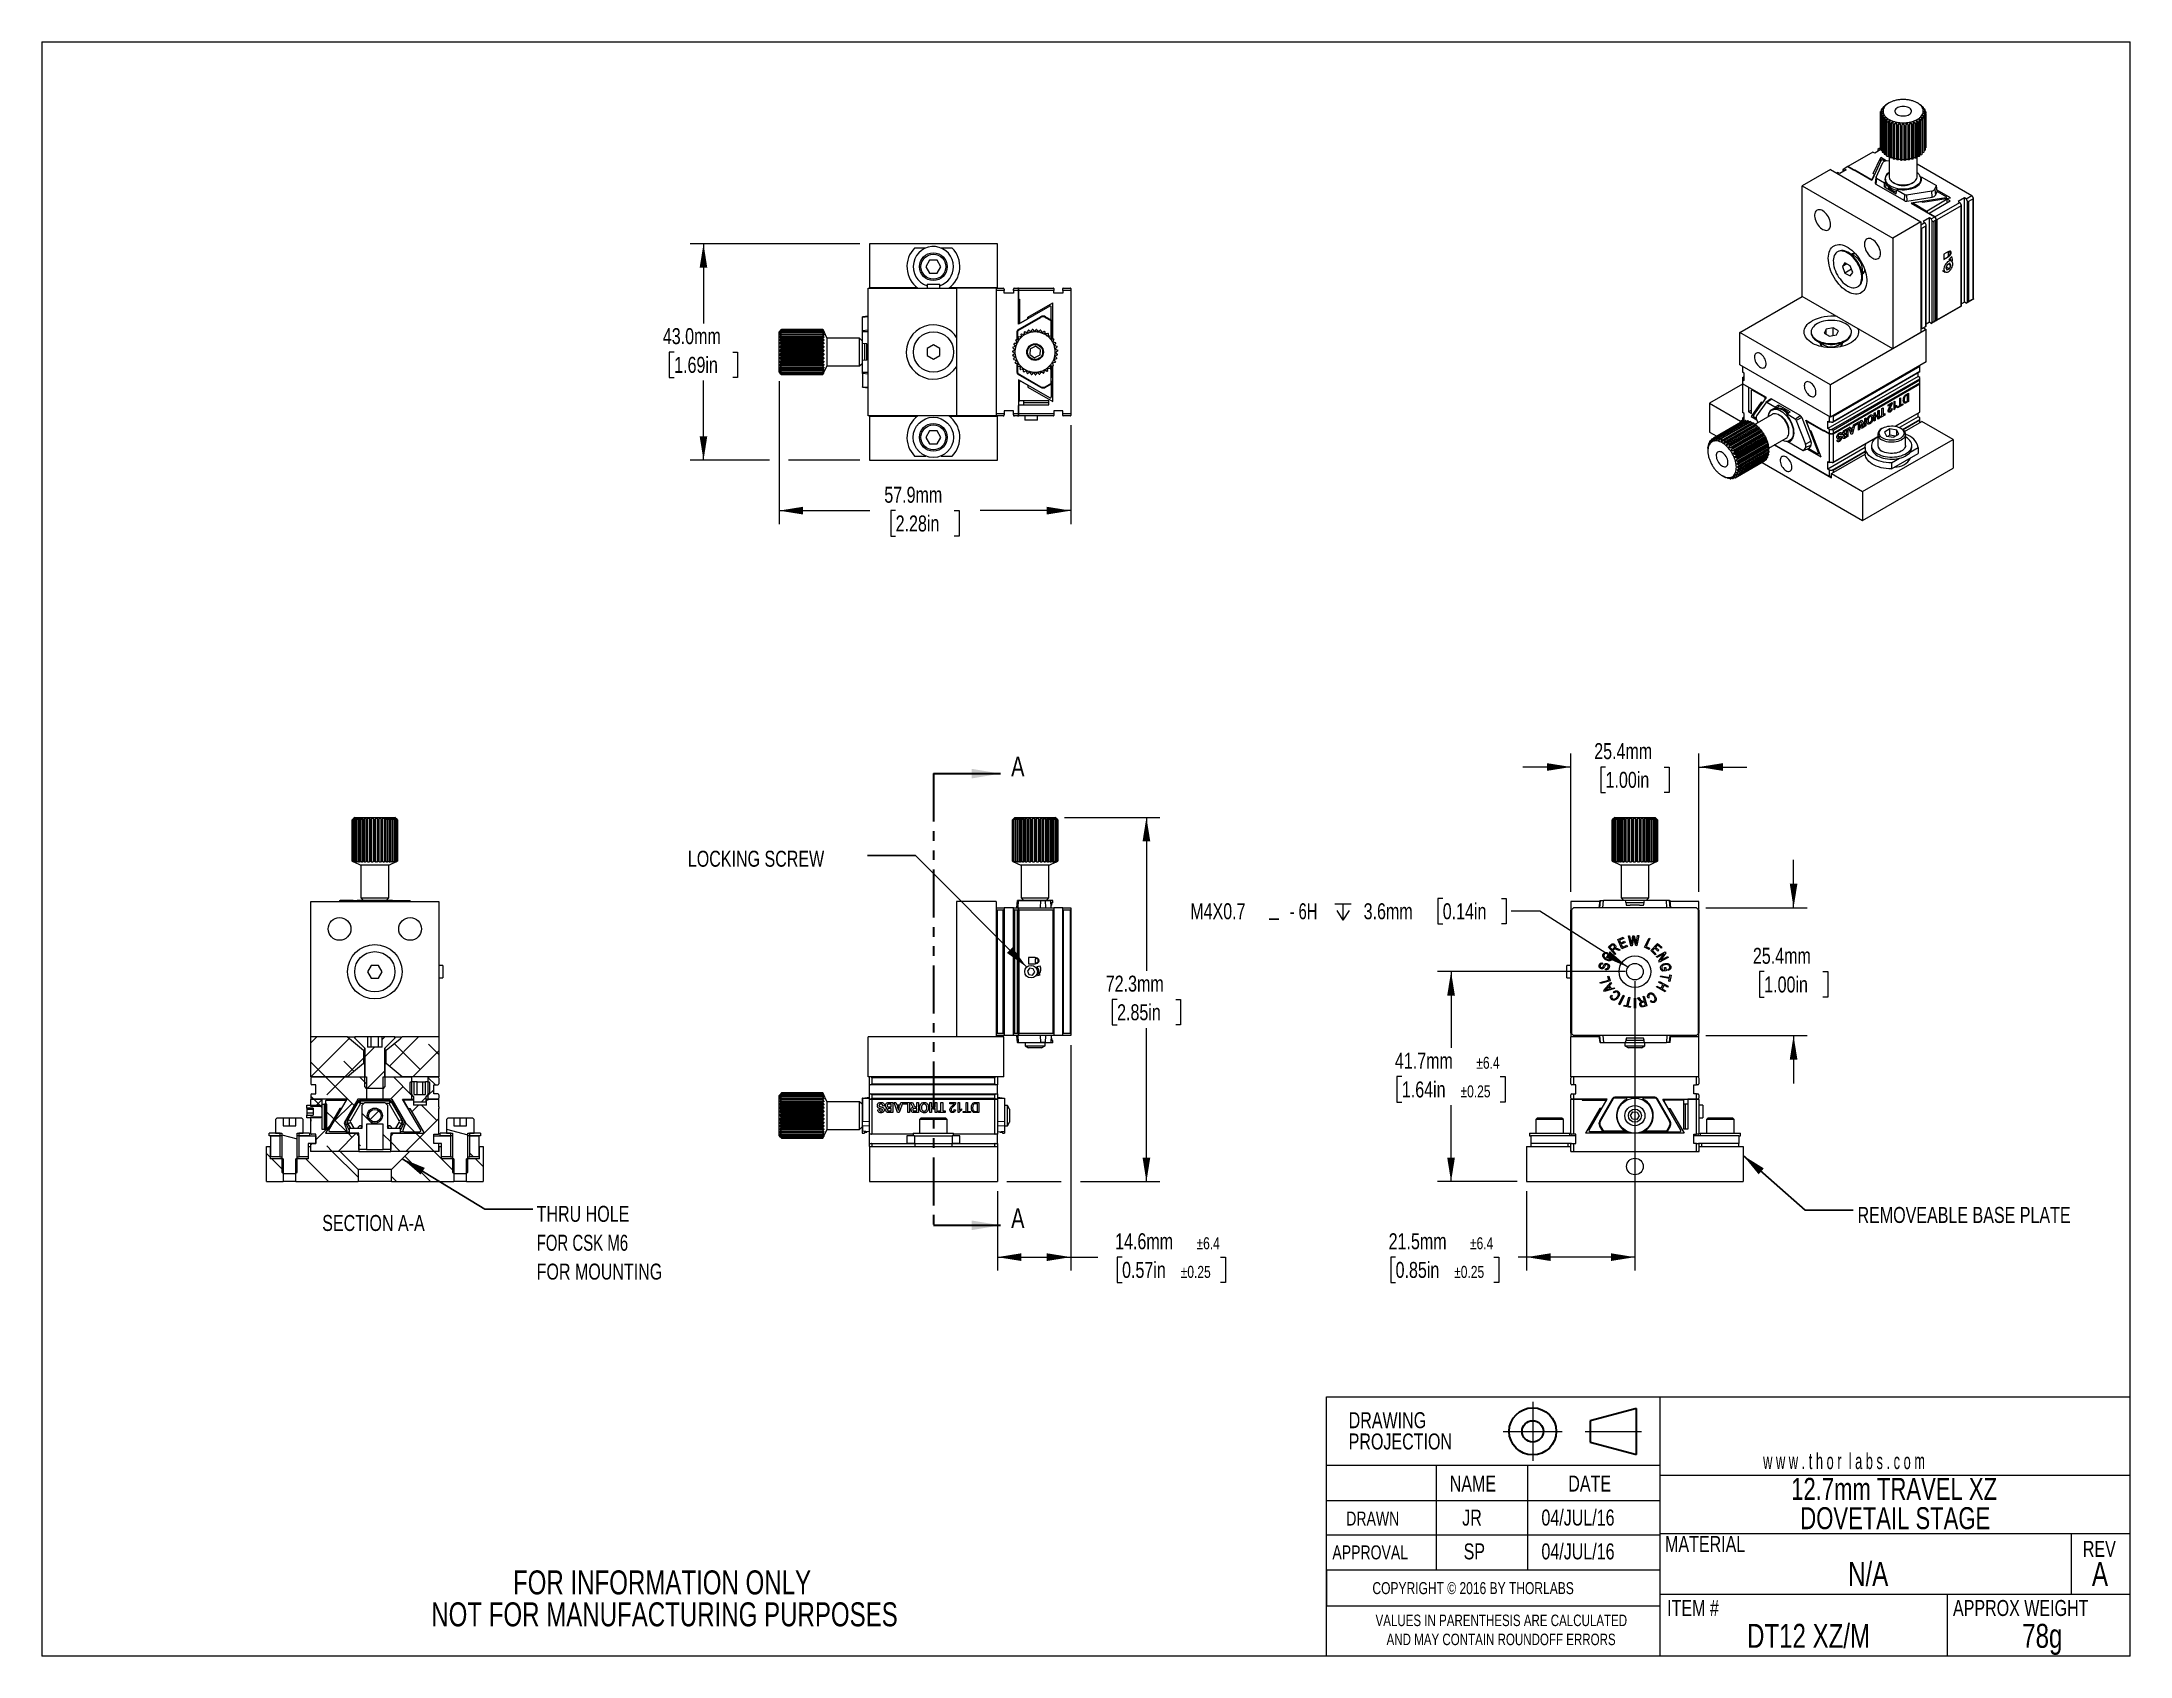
# Model space of a CAD drawing. Header units: millimetres. Extents: x 2 to 278, y 1 to 215.
import ezdxf

# ---------------------------------------------------------------- set-up
doc = ezdxf.new("R2010")
doc.units = ezdxf.units.MM
doc.header["$PDSIZE"] = -1
doc.linetypes.add('CENTERX2', pattern=[20.32, 12.7, -2.54, 2.54, -2.54])
doc.linetypes.add('PHANTOM', pattern=[12.7, 6.35, -1.27, 1.27, -1.27, 1.27, -1.27])
doc.styles.add('SLDTEXTSTYLE0', font='TXT', dxfattribs={"width": 0.75})
doc.styles.add('SLDTEXTSTYLE1', font='TXT', dxfattribs={"width": 0.6})
doc.styles.add('SLDTEXTSTYLE2', font='TXT', dxfattribs={"width": 0.6875})
doc.styles.add('SLDTEXTSTYLE3', font='TXT', dxfattribs={"width": 0.7})
doc.dimstyles.new('SLDDIMSTYLE0', dxfattribs={"dimtxt": 2.116667, "dimasz": 3.175, "dimexe": 0, "dimexo": 0.0625, "dimgap": 0.529167, "dimtad": 0, "dimtih": 1, "dimtoh": 1, "dimdec": 1, "dimlfac": 1.5, "dimrnd": 1e-09, "dimzin": 12, "dimdsep": 46, "dimtxsty": 'SLDTEXTSTYLE0', "dimsah": 1, "dimcen": 0.09, "dimadec": 0, "dimazin": 3, "dimtfac": 1, "dimtdec": 1, "dimtofl": 0, "dimtmove": 0, "dimatfit": 3, "dimfxl": 1, "dimfrac": 2, "dimtolj": 1, "dimtzin": 12, "dimarcsym": 0})
doc.dimstyles.new('SLDDIMSTYLE1', dxfattribs={"dimtxt": 2.116667, "dimasz": 3.175, "dimexe": 0, "dimexo": 0.0625, "dimgap": 0.529167, "dimtad": 0, "dimtih": 1, "dimtoh": 1, "dimdec": 1, "dimlfac": 1.5, "dimrnd": 1e-09, "dimzin": 12, "dimdsep": 46, "dimtxsty": 'SLDTEXTSTYLE0', "dimsah": 1, "dimcen": 0.09, "dimadec": 0, "dimazin": 3, "dimtol": 1, "dimtp": 6.35, "dimtm": 6.35, "dimtfac": 1.333333, "dimtdec": 1, "dimtofl": 0, "dimtmove": 0, "dimatfit": 3, "dimfxl": 1, "dimfrac": 2, "dimtolj": 1, "dimarcsym": 0})
doc.dimstyles.new('SLDDIMSTYLE2', dxfattribs={"dimtxt": 0.18, "dimasz": 3.175, "dimexe": 0, "dimexo": 0.0625, "dimgap": 0, "dimtad": 0, "dimtih": 1, "dimtoh": 1, "dimdec": 0, "dimrnd": 1e-09, "dimzin": 0, "dimdsep": 46, "dimtxsty": 'Standard', "dimsah": 1, "dimcen": 0.09, "dimadec": 0, "dimazin": 0, "dimtfac": 3.175, "dimtdec": 0, "dimtofl": 0, "dimtmove": 0, "dimatfit": 3, "dimfxl": 1, "dimfrac": 2, "dimtolj": 1, "dimtzin": 0, "dimarcsym": 0})
doc.dimstyles.new('SLDDIMSTYLE3', dxfattribs={"dimtxt": 2.116667, "dimasz": 3.175, "dimexe": 0, "dimexo": 0.0625, "dimgap": 0.529167, "dimtad": 0, "dimtih": 1, "dimtoh": 1, "dimdec": 1, "dimlfac": 1.5, "dimrnd": 1e-09, "dimzin": 4, "dimdsep": 46, "dimtxsty": 'SLDTEXTSTYLE0', "dimsah": 1, "dimcen": 0.09, "dimadec": 0, "dimazin": 1, "dimtfac": 1, "dimtdec": 1, "dimtofl": 0, "dimtmove": 0, "dimatfit": 3, "dimfxl": 1, "dimfrac": 2, "dimtolj": 1, "dimtzin": 12, "dimarcsym": 0})
doc.dimstyles.new('SLDDIMSTYLE4', dxfattribs={"dimtxt": 2.116667, "dimasz": 3.175, "dimexe": 0, "dimexo": 0.0625, "dimgap": 0.529167, "dimtad": 0, "dimtih": 1, "dimtoh": 1, "dimdec": 1, "dimlfac": 1.5, "dimrnd": 1e-09, "dimzin": 12, "dimdsep": 46, "dimtxsty": 'SLDTEXTSTYLE0', "dimsah": 1, "dimcen": 0.09, "dimadec": 0, "dimazin": 3, "dimtfac": 1, "dimtdec": 1, "dimtmove": 0, "dimatfit": 0, "dimfxl": 1, "dimfrac": 2, "dimtolj": 1, "dimtzin": 12, "dimarcsym": 0})
doc.dimstyles.new('SLDDIMSTYLE5', dxfattribs={"dimtxt": 2.116667, "dimasz": 3.175, "dimexe": 0, "dimexo": 0.0625, "dimgap": 0.529167, "dimtad": 0, "dimtih": 1, "dimtoh": 1, "dimdec": 6, "dimlfac": 1.5, "dimrnd": 1e-09, "dimzin": 12, "dimdsep": 46, "dimtxsty": 'SLDTEXTSTYLE0', "dimsah": 1, "dimcen": 0, "dimadec": 0, "dimazin": 3, "dimtfac": 1, "dimtdec": 1, "dimtofl": 0, "dimtmove": 0, "dimatfit": 3, "dimfxl": 1, "dimfrac": 2, "dimtolj": 1, "dimtzin": 12, "dimarcsym": 0})

msp = doc.modelspace()

# ---------------------------------------------------------------- texts
at = {"color": 7, "linetype": 'Continuous', "char_height": 2.64583333, "attachment_point": 1, "style": 'SLDTEXTSTYLE0'}
for insert in [(129.87454538, 120.01921269), (129.87454538, 60.22402395)]:
    msp.add_mtext('A', dxfattribs=dict(at, insert=insert))
at = {"color": 7, "linetype": 'Continuous', "lineweight": 0}
for s, insert, char_height, attachment_point, style in [('LOCKING SCREW', (87.08831532, 107.54167209), 2.1166666667, 1, 'SLDTEXTSTYLE0'), ('SECTION A-A', (45.47980321, 59.32089768), 2.1166666667, 2, 'SLDTEXTSTYLE0'), ('REMOVEABLE BASE PLATE', (241.89661758, 60.3829002), 2.1166666667, 1, 'SLDTEXTSTYLE0'), ('w w w . t h o r  l a b s . c o m', (229.40290648, 27.79574806), 2.1166666667, 1, 'SLDTEXTSTYLE1'), ('NAME', (187.92735883, 24.82213958), 2.116666667, 1, 'SLDTEXTSTYLE0'), ('DATE', (203.61450739, 24.82213958), 2.116666667, 1, 'SLDTEXTSTYLE0'), ('DRAWN', (174.23094657, 20.05455393), 1.852083333, 1, 'SLDTEXTSTYLE0'), ('JR', (189.57365518, 20.31771469), 2.116666667, 1, 'SLDTEXTSTYLE0'), ('04/JUL/16', (200.0600263, 20.31771469), 2.116666667, 1, 'SLDTEXTSTYLE0'), ('MATERIAL', (216.41997661, 16.82431786), 2.116666667, 1, 'SLDTEXTSTYLE0'), ('APPROVAL', (172.39601245, 15.57871697), 1.852083333, 1, 'SLDTEXTSTYLE0'), ('SP', (189.76344652, 15.84187774), 2.116666667, 1, 'SLDTEXTSTYLE0'), ('04/JUL/16', (200.0600263, 15.84187774), 2.116666667, 1, 'SLDTEXTSTYLE0'), ('REV', (271.71606537, 16.16717463), 2.116666667, 1, 'SLDTEXTSTYLE0'), ('N/A', (243.31056978, 13.39307574), 3.175, 2, 'SLDTEXTSTYLE0'), ('A', (273.98715261, 13.39307574), 3.175, 2, 'SLDTEXTSTYLE0'), ('COPYRIGHT © 2016 BY THORLABS', (177.69258319, 10.71421015), 1.5875, 1, 'SLDTEXTSTYLE0'), ('ITEM #', (216.70040353, 8.34947919), 2.116666667, 1, 'SLDTEXTSTYLE0'), ('APPROX WEIGHT', (254.53180009, 8.34947919), 2.1166666667, 1, 'SLDTEXTSTYLE0'), ('DT12 XZ/M', (235.41725156, 5.19218853), 3.175, 2, 'SLDTEXTSTYLE0'), ('78g', (266.35267133, 5.19218853), 3.175, 2, 'SLDTEXTSTYLE0')]:
    msp.add_mtext(s, dxfattribs=dict(at, insert=insert, char_height=char_height, attachment_point=attachment_point, style=style))

# ---------------------------------------------------------------- blocks, each defined once
blk = doc.blocks.new('Third Angle Projection Block')
at = {"color": 7, "linetype": 'CENTERX2', "lineweight": 0}
for p, q in [((101.48, 23.81), (101.48, 14.07)), ((96.6, 18.94), (106.35, 18.94)), ((110.14, 18.94), (119.45, 18.94))]:
    blk.add_line(p, q, dxfattribs=at)
at = {"color": 7, "linetype": 'Continuous', "lineweight": 30}
for p, q in [((118.62, 22.75), (111, 20.71)), ((118.62, 15.13), (118.62, 22.75)), ((111, 20.71), (111, 17.17)), ((111, 17.17), (118.62, 15.13))]:
    blk.add_line(p, q, dxfattribs=at)
for radius in [3.9, 1.77]:
    blk.add_circle((101.48, 18.94), radius, dxfattribs=at)
at = {"color": 7, "linetype": 'Continuous', "lineweight": 0}
blk.add_point((101.48, 18.94), dxfattribs=at)
blk = doc.blocks.new('SW_NOTE_0')
at = {"color": 0, "linetype": 'Continuous', "lineweight": 0, "char_height": 1.524, "attachment_point": 2, "style": 'SLDTEXTSTYLE0'}
for s, insert in [('VALUES IN PARENTHESIS ARE CALCULATED', (19.91, 1.96)), ('AND MAY CONTAIN ROUNDOFF ERRORS', (19.88, -0.56))]:
    blk.add_mtext(s, dxfattribs=dict(at, insert=insert))
blk = doc.blocks.new('SW_NOTE_1')
at = {"color": 0, "linetype": 'Continuous', "lineweight": 0, "char_height": 2.117, "attachment_point": 1, "style": 'SLDTEXTSTYLE0'}
for s, insert in [('DRAWING', (0, 2.73)), ('PROJECTION', (0, -0.09))]:
    blk.add_mtext(s, dxfattribs=dict(at, insert=insert))
blk = doc.blocks.new('SW_NOTE_2')
at = {"color": 0, "linetype": 'Continuous', "lineweight": 0, "char_height": 3.175, "attachment_point": 2, "style": 'SLDTEXTSTYLE0'}
for s, insert in [('FOR INFORMATION ONLY', (25.05, 4.09)), ('NOT FOR MANUFACTURING PURPOSES', (25.38, -0.14))]:
    blk.add_mtext(s, dxfattribs=dict(at, insert=insert))
blk = doc.blocks.new('SW_NOTE_3')
at = {"color": 0, "linetype": 'Continuous', "lineweight": 0, "char_height": 2.9104, "attachment_point": 2, "style": 'SLDTEXTSTYLE0'}
for s, insert in [('12.7mm TRAVEL XZ', (16.87, 3.75)), ('DOVETAIL STAGE', (17.02, -0.13))]:
    blk.add_mtext(s, dxfattribs=dict(at, insert=insert))
blk = doc.blocks.new('_D')
at = {"color": 7, "linetype": 'Continuous', "lineweight": 0}
for p, q in [((136.93, 111.96), (149.56, 111.96)), ((147.78, 111.96), (147.78, 91.64)), ((143.9, 87.85), (143.26, 87.85)), ((143.26, 87.85), (143.26, 84.49)), ((151.66, 87.85), (152.3, 87.85)), ((152.3, 87.85), (152.3, 84.49)), ((143.26, 84.49), (143.9, 84.49)), ((147.78, 63.74), (147.78, 84.06)), ((152.3, 84.49), (151.66, 84.49)), ((129.32, 63.74), (136.51, 63.74)), ((139.05, 63.74), (149.56, 63.74))]:
    blk.add_line(p, q, dxfattribs=at)
for points in [[(147.78, 111.96), (147.27, 108.79), (148.29, 108.79)], [(147.78, 63.74), (148.29, 66.92), (147.27, 66.92)]]:
    blk.add_solid(points, dxfattribs=at)
at = {"color": 7, "linetype": 'Continuous', "lineweight": 0, "char_height": 2.117, "attachment_point": 1, "style": 'SLDTEXTSTYLE0'}
for s, insert in [('72.3mm', (142.4, 91.01)), ('2.85in', (143.9, 87.22))]:
    blk.add_mtext(s, dxfattribs=dict(at, insert=insert))
blk = doc.blocks.new('_D_1')
at = {"color": 7, "linetype": 'Continuous', "lineweight": 0}
for p, q in [((137.78, 81.8), (137.78, 51.96)), ((128.05, 62.47), (128.05, 51.96)), ((128.05, 53.74), (137.78, 53.74)), ((137.78, 53.74), (141.35, 53.74)), ((144.56, 53.74), (143.92, 53.74)), ((143.92, 53.74), (143.92, 50.38)), ((157.58, 53.74), (158.23, 53.74)), ((158.23, 53.74), (158.23, 50.38)), ((143.92, 50.38), (144.56, 50.38)), ((158.23, 50.38), (157.58, 50.38))]:
    blk.add_line(p, q, dxfattribs=at)
for points in [[(128.05, 53.74), (131.23, 53.23), (131.23, 54.25)], [(137.78, 53.74), (134.6, 54.25), (134.6, 53.23)]]:
    blk.add_solid(points, dxfattribs=at)
at = {"color": 7, "linetype": 'Continuous', "lineweight": 0, "attachment_point": 1, "style": 'SLDTEXTSTYLE0'}
for s, insert, char_height in [('14.6mm', (143.64, 56.9), 2.117), ('±6.4', (154.41, 56.37), 1.587), ('0.57in', (144.56, 53.11), 2.117), ('±0.25', (152.32, 52.58), 1.587)]:
    blk.add_mtext(s, dxfattribs=dict(at, insert=insert, char_height=char_height))
blk = doc.blocks.new('_D_2')
at = {"color": 7, "linetype": 'Continuous', "lineweight": 0}
for p, q in [((99.16, 169.69), (99.16, 150.79)), ((137.78, 163.9), (137.78, 150.79)), ((99.16, 152.57), (111.17, 152.57)), ((114.59, 152.57), (113.95, 152.57)), ((113.95, 152.57), (113.95, 149.21)), ((122.35, 152.57), (122.99, 152.57)), ((122.99, 152.57), (122.99, 149.21)), ((137.78, 152.57), (125.77, 152.57)), ((113.95, 149.21), (114.59, 149.21)), ((122.99, 149.21), (122.35, 149.21))]:
    blk.add_line(p, q, dxfattribs=at)
for points in [[(99.16, 152.57), (102.33, 152.06), (102.33, 153.08)], [(137.78, 152.57), (134.6, 153.08), (134.6, 152.06)]]:
    blk.add_solid(points, dxfattribs=at)
at = {"color": 7, "linetype": 'Continuous', "lineweight": 0, "char_height": 2.117, "attachment_point": 1, "style": 'SLDTEXTSTYLE0'}
for s, insert in [('57.9mm', (113.09, 155.73)), ('2.28in', (114.59, 151.93))]:
    blk.add_mtext(s, dxfattribs=dict(at, insert=insert))
blk = doc.blocks.new('_D_3')
at = {"color": 7, "linetype": 'Continuous', "lineweight": 0}
for p, q in [((109.85, 187.9), (87.38, 187.9)), ((89.16, 187.9), (89.16, 177.36)), ((85.28, 173.57), (84.63, 173.57)), ((84.63, 173.57), (84.63, 170.21)), ((93.04, 173.57), (93.68, 173.57)), ((93.68, 173.57), (93.68, 170.21)), ((84.63, 170.21), (85.28, 170.21)), ((89.16, 159.24), (89.16, 169.78)), ((93.68, 170.21), (93.04, 170.21)), ((97.89, 159.24), (87.38, 159.24)), ((109.85, 159.24), (100.43, 159.24))]:
    blk.add_line(p, q, dxfattribs=at)
for points in [[(89.16, 187.9), (88.65, 184.73), (89.66, 184.73)], [(89.16, 159.24), (89.66, 162.41), (88.65, 162.41)]]:
    blk.add_solid(points, dxfattribs=at)
at = {"color": 7, "linetype": 'Continuous', "lineweight": 0, "char_height": 2.117, "attachment_point": 1, "style": 'SLDTEXTSTYLE0'}
for s, insert in [('43.0mm', (83.78, 176.73)), ('1.69in', (85.28, 172.93))]:
    blk.add_mtext(s, dxfattribs=dict(at, insert=insert))
blk = doc.blocks.new('_D_4')
at = {"color": 7, "linetype": 'Continuous', "lineweight": 0}
for p, q in [((203.97, 102.09), (203.97, 120.41)), ((220.9, 102.09), (220.9, 120.41)), ((203.97, 118.63), (197.62, 118.63)), ((208.55, 118.63), (207.91, 118.63)), ((207.91, 118.63), (207.91, 115.27)), ((216.31, 118.63), (216.96, 118.63)), ((216.96, 118.63), (216.96, 115.27)), ((220.9, 118.63), (227.25, 118.63)), ((207.91, 115.27), (208.55, 115.27)), ((216.96, 115.27), (216.31, 115.27))]:
    blk.add_line(p, q, dxfattribs=at)
for points in [[(203.97, 118.63), (200.79, 119.14), (200.79, 118.12)], [(220.9, 118.63), (224.07, 118.12), (224.07, 119.14)]]:
    blk.add_solid(points, dxfattribs=at)
at = {"color": 7, "linetype": 'Continuous', "lineweight": 0, "char_height": 2.117, "attachment_point": 1, "style": 'SLDTEXTSTYLE0'}
for s, insert in [('25.4mm', (207.05, 121.79)), ('1.00in', (208.55, 117.99))]:
    blk.add_mtext(s, dxfattribs=dict(at, insert=insert))
blk = doc.blocks.new('_D_5')
at = {"color": 7, "linetype": 'Continuous', "lineweight": 0}
for p, q in [((233.43, 100), (233.43, 106.35)), ((221.84, 100), (235.21, 100)), ((229.55, 91.54), (228.91, 91.54)), ((228.91, 91.54), (228.91, 88.17)), ((237.31, 91.54), (237.96, 91.54)), ((237.96, 91.54), (237.96, 88.17)), ((228.91, 88.17), (229.55, 88.17)), ((237.96, 88.17), (237.31, 88.17)), ((221.84, 83.07), (235.21, 83.07)), ((233.43, 83.07), (233.43, 76.72))]:
    blk.add_line(p, q, dxfattribs=at)
for points in [[(233.43, 100), (233.94, 103.18), (232.93, 103.18)], [(233.43, 83.07), (232.93, 79.89), (233.94, 79.89)]]:
    blk.add_solid(points, dxfattribs=at)
at = {"color": 7, "linetype": 'Continuous', "lineweight": 0, "char_height": 2.117, "attachment_point": 1, "style": 'SLDTEXTSTYLE0'}
for s, insert in [('25.4mm', (228.05, 94.69)), ('1.00in', (229.55, 90.9))]:
    blk.add_mtext(s, dxfattribs=dict(at, insert=insert))
blk = doc.blocks.new('_D_6')
at = {"color": 7, "linetype": 'Continuous', "lineweight": 0}
for p, q in [((211.16, 91.54), (186.32, 91.54)), ((188.1, 91.54), (188.1, 81.43)), ((181.59, 77.64), (180.94, 77.64)), ((180.94, 77.64), (180.94, 74.27)), ((194.61, 77.64), (195.25, 77.64)), ((195.25, 77.64), (195.25, 74.27)), ((180.94, 74.27), (181.59, 74.27)), ((188.1, 63.74), (188.1, 73.85)), ((195.25, 74.27), (194.61, 74.27)), ((196.83, 63.74), (186.32, 63.74))]:
    blk.add_line(p, q, dxfattribs=at)
for points in [[(188.1, 91.54), (187.59, 88.36), (188.61, 88.36)], [(188.1, 63.74), (188.61, 66.92), (187.59, 66.92)]]:
    blk.add_solid(points, dxfattribs=at)
at = {"color": 7, "linetype": 'Continuous', "lineweight": 0, "attachment_point": 1, "style": 'SLDTEXTSTYLE0'}
for s, insert, char_height in [('41.7mm', (180.67, 80.8), 2.117), ('±6.4', (191.44, 80.27), 1.587), ('1.64in', (181.59, 77), 2.117), ('±0.25', (189.35, 76.48), 1.587)]:
    blk.add_mtext(s, dxfattribs=dict(at, insert=insert, char_height=char_height))
blk = doc.blocks.new('_D_7')
at = {"color": 7, "linetype": 'Continuous', "lineweight": 0}
for p, q in [((212.43, 90.27), (212.43, 51.96)), ((198.1, 62.47), (198.1, 51.96)), ((180.76, 53.74), (180.11, 53.74)), ((180.11, 53.74), (180.11, 50.38)), ((193.78, 53.74), (194.42, 53.74)), ((194.42, 53.74), (194.42, 50.38)), ((198.1, 53.74), (196.98, 53.74)), ((212.43, 53.74), (198.1, 53.74)), ((180.11, 50.38), (180.76, 50.38)), ((194.42, 50.38), (193.78, 50.38))]:
    blk.add_line(p, q, dxfattribs=at)
for points in [[(198.1, 53.74), (201.27, 53.23), (201.27, 54.25)], [(212.43, 53.74), (209.26, 54.25), (209.26, 53.23)]]:
    blk.add_solid(points, dxfattribs=at)
at = {"color": 7, "linetype": 'Continuous', "lineweight": 0, "attachment_point": 1, "style": 'SLDTEXTSTYLE0'}
for s, insert, char_height in [('21.5mm', (179.84, 56.9), 2.117), ('±6.4', (190.6, 56.37), 1.587), ('0.85in', (180.76, 53.11), 2.117), ('±0.25', (188.51, 52.58), 1.587)]:
    blk.add_mtext(s, dxfattribs=dict(at, insert=insert, char_height=char_height))
blk = doc.blocks.new('SW_SYMBOL_HOLE_DEPTH')
at = {"color": 0, "linetype": 'Continuous', "lineweight": 0}
for p, q in [((0, 875), (800, 875)), ((100, 555), (400, 75)), ((400, 875), (400, 75)), ((700, 555), (400, 75))]:
    blk.add_line(p, q, dxfattribs=at)
blk = doc.blocks.new('_D_8')
at = {"color": 7, "linetype": 'Continuous', "lineweight": 0}
for p, q in [((187, 101.22), (186.36, 101.22)), ((186.36, 101.22), (186.36, 97.86)), ((194.76, 101.22), (195.4, 101.22)), ((195.4, 101.22), (195.4, 97.86)), ((199.86, 99.54), (196.05, 99.54)), ((211.51, 92.13), (199.86, 99.54)), ((164.65, 98.48), (164.01, 98.48)), ((164.01, 98.48), (164.65, 98.48)), ((164.65, 98.48), (165.29, 98.48)), ((165.29, 98.48), (164.65, 98.48)), ((186.36, 97.86), (187, 97.86)), ((195.4, 97.86), (194.76, 97.86))]:
    blk.add_line(p, q, dxfattribs=at)
blk.add_solid([(211.51, 92.13), (209.1, 94.26), (208.55, 93.4)], dxfattribs=at)
at = {"color": 7, "linetype": 'Continuous', "lineweight": 0, "xscale": 0.0027037109, "yscale": 0.0027037109, "zscale": 0.0027037109}
blk.add_blockref('SW_SYMBOL_HOLE_DEPTH', (172.71, 98.15), dxfattribs=at)
at = {"color": 7, "linetype": 'Continuous', "lineweight": 0, "char_height": 2.117, "attachment_point": 1}
for s, insert, style in [('M4X0.7', (153.58, 100.59), 'SLDTEXTSTYLE0'), ('- 6H', (166.73, 100.59), 'SLDTEXTSTYLE2'), ('3.6mm', (176.53, 100.59), 'SLDTEXTSTYLE0'), ('0.14in', (187, 100.59), 'SLDTEXTSTYLE0')]:
    blk.add_mtext(s, dxfattribs=dict(at, insert=insert, style=style))
blk = doc.blocks.new('SW_NOTE_4')
at = {"color": 0, "linetype": 'Continuous', "lineweight": 0, "attachment_point": 1}
for s, insert, char_height, style in [('THRU HOLE', (0.52, 0.45), 2.117, 'SLDTEXTSTYLE0'), ('FOR CSK M6', (0.52, -3.38), 2.117, 'SLDTEXTSTYLE3'), ('FOR MOUNTING', (0.52, -7.2), 2.1167, 'SLDTEXTSTYLE0')]:
    blk.add_mtext(s, dxfattribs=dict(at, insert=insert, char_height=char_height, style=style))

# ---------------------------------------------------------------- dimensions: what is measured, and where the dimension line sits
at = {"color": 7, "linetype": 'Continuous', "lineweight": 0}
for base, p1, p2, dimstyle, picture, middle in [((89.15698655, 187.90223895), (111.11698655, 159.23557228), (111.11698655, 187.90223895), 'SLDDIMSTYLE3', '_D_3', (89.15698655, 173.56890562)), ((147.77891295, 63.74023017), (135.65708653, 111.96215657), (128.05031988, 63.74023017), 'SLDDIMSTYLE0', '_D', (147.77891295, 87.85119337)), ((233.43308622, 100.00215657), (220.56641956, 83.06882324), (220.56641956, 100.00215657), 'SLDDIMSTYLE4', '_D_5', (233.43308622, 91.5354899)), ((188.09975289, 63.74023017), (212.43308622, 91.5354899), (198.09975289, 63.74023017), 'SLDDIMSTYLE1', '_D_6', (188.09975289, 77.63786004))]:
    dim = msp.add_linear_dim(base=base, p1=p1, p2=p2, angle=90, dimstyle=dimstyle, dxfattribs=at)
    dim.commit()
    dim.dimension.update_dxf_attribs({"geometry": picture, "text_midpoint": middle, "dimtype": 160})
for base, p1, p2, dimstyle, picture, middle in [((137.77891295, 152.56890562), (99.15698655, 170.95548543), (137.77891295, 165.16890562), 'SLDDIMSTYLE0', '_D_2', (118.46794975, 152.56890562)), ((220.89975289, 118.62882324), (203.96641956, 100.81882324), (220.89975289, 100.81882324), 'SLDDIMSTYLE4', '_D_4', (212.43308622, 118.62882324)), ((198.09975289, 53.74023017), (212.43308622, 91.5354899), (198.09975289, 63.74023017), 'SLDDIMSTYLE1', '_D_7', (187.26641956, 53.74023017)), ((128.05031988, 53.74023017), (137.77891295, 83.06882324), (128.05031988, 63.74023017), 'SLDDIMSTYLE1', '_D_1', (151.07079584, 53.74023017))]:
    dim = msp.add_linear_dim(base=base, p1=p1, p2=p2, dimstyle=dimstyle, dxfattribs=at)
    dim.commit()
    dim.dimension.update_dxf_attribs({"geometry": picture, "text_midpoint": middle, "dimtype": 160})
dim = msp.add_diameter_dim_2p(p1=(213.36107428, 90.94486467), p2=(211.50509817, 92.12611514), text='M4X0.7 - 6H {\\fGDT;x} 3.6mm[0.14in]\\P', dimstyle='SLDDIMSTYLE5', override={"dimpost": '<>'}, dxfattribs=at)
dim.commit()
dim.dimension.update_dxf_attribs({"geometry": '_D_8', "text_midpoint": (174.81201433, 99.54045979), "dimtype": 163})

# ---------------------------------------------------------------- hatches: boundary and pattern name
at = {"linetype": 'Continuous', "lineweight": 0}
h = msp.add_hatch(dxfattribs=at)
h.set_pattern_fill('ANSI38', style=0)
edge = h.paths.add_edge_path(flags=0)
edge.add_line((37.19418059, 82.8854899), (37.19418059, 77.61882324))
edge.add_line((37.19418059, 77.61882324), (42.06088584, 77.61882324))
edge.add_spline(control_points=[(42.06088584, 77.61882324), (42.14924326, 77.69296312), (42.2376007, 77.76710297), (42.32595819, 77.84124277), (42.93761488, 78.35447727), (43.54927072, 78.8677128), (44.16093986, 79.38093246)], knot_values=[0.0087090077, 0.0087090077, 0.0087090077, 0.0087090077, 0.0092280462, 0.0092280462, 0.0092280462, 0.0128211027, 0.0128211027, 0.0128211027, 0.0128211027], weights=[1, 1, 1, 1, 1, 1, 1], degree=3, periodic=0)
edge.add_line((44.16093986, 79.38093246), (44.16093986, 81.12338068))
edge.add_spline(control_points=[(44.16093986, 81.12338068), (43.46091144, 81.71073801), (42.76089951, 82.29811499), (42.06088584, 82.8854899)], knot_values=[0.0186818743, 0.0186818743, 0.0186818743, 0.0186818743, 0.0228068631, 0.0228068631, 0.0228068631, 0.0228068631], weights=[1, 1, 1, 1], degree=3, periodic=0)
edge.add_line((42.06088584, 82.8854899), (37.19418059, 82.8854899))
h = msp.add_hatch(dxfattribs=at)
h.set_pattern_fill('ANSI31', style=0)
edge = h.paths.add_edge_path(flags=0)
edge.add_line((44.52763648, 76.0854899), (46.79405804, 76.0854899))
edge.add_spline(control_points=[(46.79405804, 76.0854899), (46.86073137, 76.15215603), (46.92740409, 76.21882278), (46.99407642, 76.2854899)], knot_values=[0.0100115966, 0.0100115966, 0.0100115966, 0.0100115966, 0.0104362788, 0.0104362788, 0.0104362788, 0.0104362788], weights=[1, 1, 1, 1], degree=3, periodic=0)
edge.add_line((46.99407642, 76.2854899), (46.99407642, 81.41882324))
edge.add_spline(control_points=[(46.99407642, 81.41882324), (47.04295048, 81.46769348), (47.09182433, 81.51656393), (47.14069803, 81.56543453), (47.53629155, 81.96100296), (47.93187701, 82.35657946), (48.32746184, 82.75215657)], knot_values=[0.0182102454, 0.0182102454, 0.0182102454, 0.0182102454, 0.0185219328, 0.0185219328, 0.0185219328, 0.0210447926, 0.0210447926, 0.0210447926, 0.0210447926], weights=[1, 1, 1, 1, 1, 1, 1], degree=3, periodic=0)
edge.add_line((48.32746184, 82.75215657), (48.32746184, 82.8854899))
edge.add_line((48.32746184, 82.8854899), (46.61347521, 82.8854899))
edge.add_line((46.61347521, 82.8854899), (46.61347521, 81.55215657))
edge.add_line((46.61347521, 81.55215657), (44.70821932, 81.55215657))
edge.add_line((44.70821932, 81.55215657), (44.70821932, 82.8854899))
edge.add_line((44.70821932, 82.8854899), (42.99423268, 82.8854899))
edge.add_line((42.99423268, 82.8854899), (42.99423268, 82.75215657))
edge.add_spline(control_points=[(42.99423268, 82.75215657), (43.43869014, 82.30770779), (43.88314761, 81.863259), (44.3276181, 81.41882324)], knot_values=[0.0097491639, 0.0097491639, 0.0097491639, 0.0097491639, 0.0125776463, 0.0125776463, 0.0125776463, 0.0125776463], weights=[1, 1, 1, 1], degree=3, periodic=0)
edge.add_line((44.3276181, 81.41882324), (44.3276181, 76.2854899))
edge.add_spline(control_points=[(44.3276181, 76.2854899), (44.39429043, 76.21882278), (44.46096315, 76.15215603), (44.52763648, 76.0854899)], knot_values=[0.0048070977, 0.0048070977, 0.0048070977, 0.0048070977, 0.0052313812, 0.0052313812, 0.0052313812, 0.0052313812], weights=[1, 1, 1, 1], degree=3, periodic=0)
h = msp.add_hatch(dxfattribs=at)
h.set_pattern_fill('ANSI38', style=0)
edge = h.paths.add_edge_path(flags=0)
edge.add_line((54.12751393, 77.61882324), (54.12751393, 82.8854899))
edge.add_line((54.12751393, 82.8854899), (49.26080868, 82.8854899))
edge.add_spline(control_points=[(49.26080868, 82.8854899), (49.17245126, 82.81135002), (49.08409382, 82.73721017), (48.99573633, 82.66307037), (48.38407964, 82.14983587), (47.77242381, 81.63660035), (47.16075467, 81.12338068)], knot_values=[0.0087090077, 0.0087090077, 0.0087090077, 0.0087090077, 0.0092280462, 0.0092280462, 0.0092280462, 0.0128211027, 0.0128211027, 0.0128211027, 0.0128211027], weights=[1, 1, 1, 1, 1, 1, 1], degree=3, periodic=0)
edge.add_line((47.16075467, 81.12338068), (47.16075467, 79.38093246))
edge.add_spline(control_points=[(47.16075467, 79.38093246), (47.86078309, 78.79357513), (48.56079502, 78.20619815), (49.26080868, 77.61882324)], knot_values=[0.0186818743, 0.0186818743, 0.0186818743, 0.0186818743, 0.0228068631, 0.0228068631, 0.0228068631, 0.0228068631], weights=[1, 1, 1, 1], degree=3, periodic=0)
edge.add_line((49.26080868, 77.61882324), (54.12751393, 77.61882324))
h = msp.add_hatch(dxfattribs=at)
h.set_pattern_fill('ANSI38', angle=90, style=0)
edge = h.paths.add_edge_path(flags=0)
edge.add_line((37.19418059, 75.21882324), (37.19418059, 74.80689684))
edge.add_arc((37.32751393, 74.80689684), 0.13333333, 180, 270)
edge.add_line((37.32751393, 74.6735635), (41.97908077, 74.6735635))
edge.add_line((41.97908077, 74.6735635), (39.59269966, 70.54023017))
edge.add_arc((39.70816971, 70.4735635), 0.13333333, 150, 270)
edge.add_line((39.70816971, 70.34023017), (41.83656741, 70.34023017))
edge.add_arc((41.83656741, 70.4735635), 0.13333333, 270, 380.1486688877)
edge.add_line((41.96174101, 70.51949114), (41.59808181, 71.5106271))
edge.add_line((41.59808181, 71.5106271), (43.42420399, 74.6735635))
edge.add_line((43.42420399, 74.6735635), (44.56097353, 74.6735635))
edge.add_line((44.56097353, 74.6735635), (44.56097353, 77.61882324))
edge.add_line((44.56097353, 77.61882324), (37.32751393, 77.61882324))
edge.add_arc((37.32751393, 77.4854899), 0.13333333, 90, 180)
edge.add_line((37.19418059, 77.4854899), (37.19418059, 76.6854899))
edge.add_arc((37.32751393, 76.6854899), 0.13333333, 180, 270)
edge.add_line((37.32751393, 76.55215657), (37.86084726, 76.55215657))
edge.add_line((37.86084726, 76.55215657), (37.86084726, 75.35215657))
edge.add_line((37.86084726, 75.35215657), (37.32751393, 75.35215657))
edge.add_arc((37.32751393, 75.21882324), 0.13333333, 90, 180)
h = msp.add_hatch(dxfattribs=at)
h.set_pattern_fill('ANSI38', angle=90, style=0)
edge = h.paths.add_edge_path(flags=0)
edge.add_line((49.72361271, 71.5106271), (49.35995351, 70.51949114))
edge.add_arc((49.48512711, 70.4735635), 0.13333333, 159.8513311123, 270)
edge.add_line((49.48512711, 70.34023017), (51.61352481, 70.34023017))
edge.add_arc((51.61352481, 70.4735635), 0.13333333, 270, 390)
edge.add_line((51.72899486, 70.54023017), (49.34261375, 74.6735635))
edge.add_line((49.34261375, 74.6735635), (50.5276402, 74.6735635))
edge.add_line((50.5276402, 74.6735635), (50.5276402, 77.61882324))
edge.add_line((50.5276402, 77.61882324), (46.76072099, 77.61882324))
edge.add_line((46.76072099, 77.61882324), (46.76072099, 74.6735635))
edge.add_line((46.76072099, 74.6735635), (47.89749053, 74.6735635))
edge.add_line((47.89749053, 74.6735635), (49.72361271, 71.5106271))
h = msp.add_hatch(dxfattribs=at)
h.set_pattern_fill('ANSI38', angle=90, style=0)
edge = h.paths.add_edge_path(flags=0)
edge.add_line((53.99418059, 75.35215657), (53.46084726, 75.35215657))
edge.add_line((53.46084726, 75.35215657), (53.46084726, 76.55215657))
edge.add_line((53.46084726, 76.55215657), (53.99418059, 76.55215657))
edge.add_arc((53.99418059, 76.6854899), 0.13333333, 270, 360)
edge.add_line((54.12751393, 76.6854899), (54.12751393, 77.4854899))
edge.add_arc((53.99418059, 77.4854899), 0.13333333, 0, 90)
edge.add_line((53.99418059, 77.61882324), (52.72738766, 77.61882324))
edge.add_line((52.72738766, 77.61882324), (52.72738766, 74.6735635))
edge.add_line((52.72738766, 74.6735635), (53.99418059, 74.6735635))
edge.add_arc((53.99418059, 74.80689684), 0.13333333, 270, 360)
edge.add_line((54.12751393, 74.80689684), (54.12751393, 75.21882324))
edge.add_arc((53.99418059, 75.21882324), 0.13333333, 360, 450)
h = msp.add_hatch(dxfattribs=at)
h.set_pattern_fill('ANSI38', style=0)
edge = h.paths.add_edge_path(flags=0)
edge.add_line((38.59418059, 74.6735635), (37.26084726, 74.6735635))
edge.add_arc((37.26084726, 74.60689684), 0.06666667, 90, 180)
edge.add_line((37.19418059, 74.60689684), (37.19418059, 73.69023017))
edge.add_line((37.19418059, 73.69023017), (38.66084726, 73.69023017))
edge.add_line((38.66084726, 73.69023017), (38.66084726, 74.60689684))
edge.add_arc((38.59418059, 74.60689684), 0.06666667, 0, 90)
h = msp.add_hatch(dxfattribs=at)
h.set_pattern_fill('ANSI38', style=0)
edge = h.paths.add_edge_path(flags=0)
edge.add_line((53.46084726, 68.80689684), (53.46084726, 70.00689684))
edge.add_line((53.46084726, 70.00689684), (54.06084726, 70.00689684))
edge.add_arc((54.06084726, 70.0735635), 0.06666667, 270, 360)
edge.add_line((54.12751393, 70.0735635), (54.12751393, 73.40347803))
edge.add_line((54.12751393, 73.40347803), (54.12084726, 73.40347803))
edge.add_line((54.12084726, 73.40347803), (54.12084726, 73.62570026))
edge.add_line((54.12084726, 73.62570026), (54.12751393, 73.62570026))
edge.add_line((54.12751393, 73.62570026), (54.12751393, 74.60689684))
edge.add_arc((54.06084726, 74.60689684), 0.06666667, 0, 90)
edge.add_line((54.06084726, 74.6735635), (52.72751393, 74.6735635))
edge.add_arc((52.72751393, 74.60689684), 0.06666667, 90, 180)
edge.add_line((52.66084726, 74.60689684), (52.66084726, 74.54023017))
edge.add_line((52.66084726, 74.54023017), (52.49418059, 74.54023017))
edge.add_line((52.49418059, 74.54023017), (52.49418059, 73.8735635))
edge.add_line((52.49418059, 73.8735635), (50.76084726, 73.8735635))
edge.add_line((50.76084726, 73.8735635), (50.76084726, 74.54023017))
edge.add_line((50.76084726, 74.54023017), (49.65053389, 74.54023017))
edge.add_arc((49.65053389, 74.40689684), 0.13333333, 90, 210)
edge.add_line((49.53506384, 74.34023017), (50.06434115, 73.42349497))
edge.add_line((50.06434115, 73.42349497), (50.29259115, 73.42815438))
edge.add_line((50.29259115, 73.42815438), (52.19087508, 70.14023017))
edge.add_line((52.19087508, 70.14023017), (48.09418059, 70.14023017))
edge.add_line((48.09418059, 70.14023017), (47.76084726, 69.80689684))
edge.add_line((47.76084726, 69.80689684), (47.76084726, 67.74023017))
edge.add_line((47.76084726, 67.74023017), (54.06084726, 67.74023017))
edge.add_arc((54.06084726, 67.80689684), 0.06666667, 270, 360)
edge.add_line((54.12751393, 67.80689684), (54.12751393, 68.74023017))
edge.add_arc((54.06084726, 68.74023017), 0.06666667, 0, 90)
edge.add_line((54.06084726, 68.80689684), (53.46084726, 68.80689684))
h = msp.add_hatch(dxfattribs=at)
h.set_pattern_fill('ANSI31', style=0)
edge = h.paths.add_edge_path(flags=0)
edge.add_line((50.79434728, 74.9854899), (50.79434728, 74.2854899))
edge.add_line((50.79434728, 74.2854899), (52.46068058, 74.2854899))
edge.add_line((52.46068058, 74.2854899), (52.46068058, 74.9854899))
edge.add_spline(control_points=[(52.46068058, 74.9854899), (52.62737433, 75.15215032), (52.79405949, 75.31881933), (52.96074309, 75.4854899)], knot_values=[0.0080211705, 0.0080211705, 0.0080211705, 0.0080211705, 0.0090829469, 0.0090829469, 0.0090829469, 0.0090829469], weights=[1, 1, 1, 1], degree=3, periodic=0)
edge.add_line((52.96074309, 75.4854899), (52.96074309, 76.84643732))
edge.add_spline(control_points=[(52.96074309, 76.84643732), (52.89970071, 76.8816774), (52.83865818, 76.9169172), (52.77761539, 76.95215657)], knot_values=[0.002773845, 0.002773845, 0.002773845, 0.002773845, 0.0030910243, 0.0030910243, 0.0030910243, 0.0030910243], weights=[1, 1, 1, 1], degree=3, periodic=0)
edge.add_line((52.77761539, 76.95215657), (52.38769178, 76.95215657))
edge.add_line((52.38769178, 76.95215657), (52.38769178, 75.2854899))
edge.add_line((52.38769178, 75.2854899), (50.86733607, 75.2854899))
edge.add_line((50.86733607, 75.2854899), (50.86733607, 76.95215657))
edge.add_line((50.86733607, 76.95215657), (50.47741246, 76.95215657))
edge.add_spline(control_points=[(50.47741246, 76.95215657), (50.41636968, 76.9169172), (50.35532714, 76.8816774), (50.29428476, 76.84643732)], knot_values=[0.0070868745, 0.0070868745, 0.0070868745, 0.0070868745, 0.0074077979, 0.0074077979, 0.0074077979, 0.0074077979], weights=[1, 1, 1, 1], degree=3, periodic=0)
edge.add_line((50.29428476, 76.84643732), (50.29428476, 75.4854899))
edge.add_spline(control_points=[(50.29428476, 75.4854899), (50.46096836, 75.31881933), (50.62765352, 75.15215032), (50.79434728, 74.9854899)], knot_values=[0.0034536029, 0.0034536029, 0.0034536029, 0.0034536029, 0.0045143294, 0.0045143294, 0.0045143294, 0.0045143294], weights=[1, 1, 1, 1], degree=3, periodic=0)
h = msp.add_hatch(dxfattribs=at)
h.set_pattern_fill('ANSI31', scale=2, angle=120, style=0)
h.paths.add_polyline_path([(33.36084726, 64.99389684), (33.54784726, 64.80689684), (35.17384726, 64.80689684), (35.36084726, 64.99389684), (35.36084726, 70.14023017), (36.19418059, 70.14023017), (36.19418059, 71.95689684), (36.01084726, 72.14023017), (35.21418059, 72.14023017), (35.21418059, 71.14023017), (33.50751393, 71.14023017), (33.50751393, 72.14023017), (32.71084726, 72.14023017), (32.52751393, 71.95689684), (32.52751393, 70.14023017), (33.36084726, 70.14023017)], flags=0)
h = msp.add_hatch(dxfattribs=at)
h.set_pattern_fill('ANSI32', angle=90, style=0)
h.paths.add_polyline_path([(38.66084726, 72.3735635), (38.66084726, 73.64023017), (38.46084726, 73.84023017), (36.66084726, 73.84023017), (36.66084726, 73.46493846), (37.49418059, 73.46493846), (37.49418059, 72.54885521), (36.66084726, 72.54885521), (36.66084726, 72.1735635), (38.46084726, 72.1735635)], flags=0)
h = msp.add_hatch(dxfattribs=at)
h.set_pattern_fill('ANSI38', style=0)
edge = h.paths.add_edge_path(flags=0)
edge.add_line((37.20084726, 71.95540058), (37.20084726, 71.74389402))
edge.add_line((37.20084726, 71.74389402), (37.19418059, 71.74389402))
edge.add_line((37.19418059, 71.74389402), (37.19418059, 70.0735635))
edge.add_arc((37.26084726, 70.0735635), 0.06666667, 180, 270)
edge.add_line((37.26084726, 70.00689684), (37.86084726, 70.00689684))
edge.add_line((37.86084726, 70.00689684), (37.86084726, 68.80689684))
edge.add_line((37.86084726, 68.80689684), (37.26084726, 68.80689684))
edge.add_arc((37.26084726, 68.74023017), 0.06666667, 90, 180)
edge.add_line((37.19418059, 68.74023017), (37.19418059, 67.80689684))
edge.add_arc((37.26084726, 67.80689684), 0.06666667, 180, 270)
edge.add_line((37.26084726, 67.74023017), (43.56084726, 67.74023017))
edge.add_line((43.56084726, 67.74023017), (43.56084726, 69.80689684))
edge.add_line((43.56084726, 69.80689684), (43.22751393, 70.14023017))
edge.add_line((43.22751393, 70.14023017), (39.13081945, 70.14023017))
edge.add_line((39.13081945, 70.14023017), (41.02910337, 73.42815438))
edge.add_line((41.02910337, 73.42815438), (41.25735337, 73.42349497))
edge.add_line((41.25735337, 73.42349497), (41.78663068, 74.34023017))
edge.add_arc((41.67116063, 74.40689684), 0.13333333, 330, 450)
edge.add_line((41.67116063, 74.54023017), (39.26084726, 74.54023017))
edge.add_arc((39.26084726, 74.4735635), 0.06666667, 90, 180)
edge.add_line((39.19418059, 74.4735635), (39.19418059, 70.6735635))
edge.add_line((39.19418059, 70.6735635), (38.66084726, 70.6735635))
edge.add_line((38.66084726, 70.6735635), (38.66084726, 72.3235635))
edge.add_line((38.66084726, 72.3235635), (37.19418059, 72.3235635))
edge.add_line((37.19418059, 72.3235635), (37.19418059, 71.95540058))
edge.add_line((37.19418059, 71.95540058), (37.20084726, 71.95540058))
h = msp.add_hatch(dxfattribs=at)
h.set_pattern_fill('ANSI31', angle=90, style=0)
h.paths.add_polyline_path([(39.32614124, 70.6735635), (39.32614124, 74.00689684), (38.9928079, 74.00689684), (38.9928079, 70.6735635)], flags=0)
h = msp.add_hatch(dxfattribs=at)
h.set_pattern_fill('ANSI33', angle=90, style=0)
h.paths.add_polyline_path([(46.76084726, 71.34023017), (46.76084726, 68.00689684), (47.76084726, 68.00689684), (47.76084726, 70.14023017), (48.99418059, 70.14023017), (48.99418059, 70.80689684), (47.32751393, 70.80689684), (47.32751393, 73.8735635), (46.99418059, 74.20689684), (44.32751393, 74.20689684), (43.99418059, 73.8735635), (43.99418059, 70.80689684), (42.32751393, 70.80689684), (42.32751393, 70.14023017), (43.56084726, 70.14023017), (43.56084726, 68.00689684), (44.56084726, 68.00689684), (44.56084726, 71.34023017)], flags=0)
edge = h.paths.add_edge_path(flags=0)
edge.add_arc((45.66084726, 72.4735635), 0.83333333, 0, 360)
h = msp.add_hatch(dxfattribs=at)
h.set_pattern_fill('ANSI32', style=0)
edge = h.paths.add_edge_path(flags=0)
edge.add_arc((45.66084726, 72.4735635), 1, 0, 360)
h = msp.add_hatch(dxfattribs=at)
h.set_pattern_fill('ANSI31', scale=2, angle=120, style=0)
h.paths.add_polyline_path([(55.96084726, 64.99389684), (56.14784726, 64.80689684), (57.77384726, 64.80689684), (57.96084726, 64.99389684), (57.96084726, 70.14023017), (58.79418059, 70.14023017), (58.79418059, 71.95689684), (58.61084726, 72.14023017), (57.81418059, 72.14023017), (57.81418059, 71.14023017), (56.10751393, 71.14023017), (56.10751393, 72.14023017), (55.31084726, 72.14023017), (55.12751393, 71.95689684), (55.12751393, 70.14023017), (55.96084726, 70.14023017)], flags=0)
h = msp.add_hatch(dxfattribs=at)
h.set_pattern_fill('ANSI31', style=0)
h.paths.add_polyline_path([(31.69418059, 70.14023017), (31.69418059, 69.80689684), (33.11084726, 69.80689684), (33.11084726, 70.14023017)], flags=0)
h = msp.add_hatch(dxfattribs=at)
h.set_pattern_fill('ANSI32', angle=90, style=0)
h.paths.add_polyline_path([(31.89418059, 67.00689684), (33.09418059, 67.00689684), (33.09418059, 69.80689684), (31.89418059, 69.80689684), (31.89418059, 68.80689684)], flags=0)
h = msp.add_hatch(dxfattribs=at)
h.set_pattern_fill('ANSI31', style=0)
h.paths.add_polyline_path([(37.02751393, 69.80689684), (37.02751393, 70.14023017), (35.61084726, 70.14023017), (35.61084726, 69.80689684)], flags=0)
h = msp.add_hatch(dxfattribs=at)
h.set_pattern_fill('ANSI32', angle=90, style=0)
h.paths.add_polyline_path([(35.62751393, 67.00689684), (36.82751393, 67.00689684), (36.82751393, 68.80689684), (37.86084726, 68.80689684), (37.86084726, 69.80689684), (35.62751393, 69.80689684)], flags=0)
h = msp.add_hatch(dxfattribs=at)
h.set_pattern_fill('ANSI32', angle=90, style=0)
h.paths.add_polyline_path([(54.49418059, 67.00689684), (55.69418059, 67.00689684), (55.69418059, 69.80689684), (53.46084726, 69.80689684), (53.46084726, 68.80689684), (54.49418059, 68.80689684)], flags=0)
h = msp.add_hatch(dxfattribs=at)
h.set_pattern_fill('ANSI31', style=0)
h.paths.add_polyline_path([(54.29418059, 70.14023017), (54.29418059, 69.80689684), (55.71084726, 69.80689684), (55.71084726, 70.14023017)], flags=0)
h = msp.add_hatch(dxfattribs=at)
h.set_pattern_fill('ANSI31', style=0)
h.paths.add_polyline_path([(59.62751393, 69.80689684), (59.62751393, 70.14023017), (58.21084726, 70.14023017), (58.21084726, 69.80689684)], flags=0)
h = msp.add_hatch(dxfattribs=at)
h.set_pattern_fill('ANSI32', angle=90, style=0)
h.paths.add_polyline_path([(58.22751393, 67.00689684), (59.42751393, 67.00689684), (59.42751393, 68.80689684), (59.42751393, 69.80689684), (58.22751393, 69.80689684)], flags=0)
h = msp.add_hatch(dxfattribs=at)
h.set_pattern_fill('ANSI31', angle=90, style=0)
h.paths.add_polyline_path([(31.82751393, 68.40689684), (31.32751393, 68.40689684), (31.32751393, 63.74023017), (33.52751393, 63.74023017), (33.52751393, 66.74023017), (31.82751393, 66.74023017)], flags=0)
h = msp.add_hatch(dxfattribs=at)
h.set_pattern_fill('ANSI31', angle=90, style=0)
h.paths.add_polyline_path([(37.16084726, 68.40689684), (36.89418059, 68.40689684), (36.89418059, 66.74023017), (35.19418059, 66.74023017), (35.19418059, 63.74023017), (43.46084726, 63.74023017), (43.46084726, 65.34023017), (41.06084726, 67.74023017), (37.16084726, 67.74023017)], flags=0)
h = msp.add_hatch(dxfattribs=at)
h.set_pattern_fill('ANSI31', angle=90, style=0)
h.paths.add_polyline_path([(54.42751393, 68.40689684), (54.16084726, 68.40689684), (54.16084726, 67.74023017), (50.26084726, 67.74023017), (47.86084726, 65.34023017), (47.86084726, 63.74023017), (56.12751393, 63.74023017), (56.12751393, 66.74023017), (54.42751393, 66.74023017)], flags=0)
h = msp.add_hatch(dxfattribs=at)
h.set_pattern_fill('ANSI31', angle=90, style=0)
h.paths.add_polyline_path([(59.99418059, 63.74023017), (59.99418059, 68.40689684), (59.49418059, 68.40689684), (59.49418059, 66.74023017), (57.79418059, 66.74023017), (57.79418059, 63.74023017)], flags=0)

# ---------------------------------------------------------------- linework, layer by layer
at = {"color": 7, "linetype": 'Continuous', "lineweight": 0}
for p, q in [((1.5793501, 214.64538), (277.98920685, 214.64538)), ((1.5793501, 214.64538), (1.5793501, 0.90316426)), ((277.98920685, 0.90316426), (277.98920685, 214.64538)), ((244.93762105, 205.13224929), (245.11167148, 205.33892164)), ((244.93762105, 205.13224929), (244.93762105, 200.66453155)), ((245.12409864, 205.17254056), (244.94121364, 205.08414976)), ((244.94121364, 200.61643202), (244.94121364, 205.08414976)), ((245.12186203, 205.46488739), (244.95883447, 205.39446911)), ((244.95883447, 205.1574387), (244.95883447, 205.39446911)), ((244.97017694, 205.44216598), (245.16109677, 205.62987563)), ((245.00144654, 204.82395727), (245.15303345, 205.0475487)), ((245.00144654, 204.82395727), (245.00144654, 200.35623953)), ((245.21672309, 204.88512241), (245.01985874, 204.77700103)), ((245.01985874, 200.30928329), (245.01985874, 204.77700103)), ((245.21008515, 205.75276663), (245.07215487, 205.69798516)), ((245.07215487, 205.54242922), (245.07215487, 205.69798516)), ((245.09806785, 205.74374636), (245.29972075, 205.91105918)), ((245.15960202, 204.52719867), (245.28385328, 204.76512179)), ((245.39675836, 204.6118708), (245.19224203, 204.48289495)), ((245.38593245, 206.02692561), (245.27753263, 205.98494267)), ((245.27753263, 205.89264953), (245.27753263, 205.98494267)), ((245.31718326, 206.0272974), (245.52308795, 206.17343481)), ((245.39675836, 199.93434022), (245.39675836, 204.6118708)), ((245.64375203, 206.27855263), (245.56836673, 206.24611859)), ((245.56836673, 206.20638932), (245.56836673, 206.24611859)), ((245.62048061, 206.28370551), (245.82401914, 206.40856956)), ((246.05041845, 206.54334527), (245.9699513, 206.49687747)), ((249.90687667, 206.4944855), (249.8222674, 206.54334527)), ((250.05536142, 206.40420097), (250.25901157, 206.27891653)), ((250.31089223, 206.24122224), (250.23482181, 206.27381264)), ((250.31089223, 206.24122224), (250.31089223, 206.20043132)), ((250.35483381, 206.16844634), (250.5607183, 206.02188378)), ((250.6760897, 204.47723323), (250.47148724, 204.60663147)), ((250.47148724, 204.60663147), (250.47148724, 199.92910089)), ((250.60010625, 205.97944746), (250.49108068, 206.02165487)), ((250.57657391, 205.90561117), (250.77807544, 205.73788212)), ((250.58534113, 204.75964834), (250.70900402, 204.52146927)), ((250.60010625, 205.97944746), (250.60010625, 205.88602295)), ((250.85029416, 204.77098148), (250.65321441, 204.87950958)), ((250.80370472, 205.69206771), (250.66522817, 205.74713454)), ((250.71345482, 205.62414318), (250.90409696, 205.43603959)), ((250.71791003, 205.04180333), (250.86899718, 204.8178994)), ((250.93084182, 205.07796585), (250.74761909, 205.16673463)), ((250.91514383, 205.3883196), (250.75166705, 205.45907498)), ((250.76107706, 205.33308899), (250.93473242, 205.12605766)), ((250.80370472, 205.69206771), (250.80370472, 205.53509502)), ((250.85029416, 204.77098148), (250.85029416, 200.30326374)), ((250.86899718, 200.35018166), (250.86899718, 204.8178994)), ((250.91514383, 205.3883196), (250.91514383, 205.14941111)), ((250.93084182, 205.07796585), (250.93084182, 200.61024811)), ((250.93473242, 200.65833992), (250.93473242, 205.12605766)), ((245.15960202, 204.52719867), (245.15960202, 200.05948093)), ((245.19224203, 200.01517721), (245.19224203, 204.48289495)), ((245.40700423, 204.25151157), (245.49992631, 204.50071833)), ((245.40700423, 204.25151157), (245.40700423, 199.78379383)), ((245.65841797, 204.36156825), (245.45282299, 204.21128432)), ((245.45282299, 199.74356658), (245.45282299, 204.21128432)), ((245.65841797, 199.68403767), (245.65841797, 204.36156825)), ((245.73570147, 204.00575678), (245.79430777, 204.26283647)), ((245.73570147, 204.00575678), (245.73570147, 199.53803904)), ((245.99329196, 204.1422597), (245.79322632, 203.97089893)), ((245.79322632, 199.50318119), (245.79322632, 203.97089893)), ((245.99329196, 199.46472913), (245.99329196, 204.1422597)), ((246.13512914, 203.79783305), (246.15753601, 204.05912193)), ((246.13512914, 203.79783305), (246.13512914, 199.33011531)), ((246.39061721, 203.96099391), (246.20251118, 203.76946497)), ((246.20251118, 199.30174723), (246.20251118, 203.76946497)), ((246.39061721, 199.28346333), (246.39061721, 203.96099391)), ((246.5924493, 203.63442322), (246.57793656, 203.89612225)), ((246.57793656, 203.89612225), (246.57793656, 199.21859168)), ((246.5924493, 203.63442322), (246.5924493, 199.16670548)), ((246.83762335, 203.82359691), (246.66752282, 203.61345668)), ((246.66752282, 199.14573894), (246.66752282, 203.61345668)), ((246.83762335, 199.14606633), (246.83762335, 203.82359691)), ((247.09296331, 203.52077943), (247.04199741, 203.7790764)), ((247.04199741, 203.7790764), (247.04199741, 199.10154582)), ((247.09296331, 203.52077943), (247.09296331, 199.05306169)), ((247.31994325, 203.73448474), (247.17331538, 203.50788831)), ((247.17331538, 199.04017057), (247.17331538, 203.50788831)), ((247.31994325, 199.05695416), (247.31994325, 203.73448474)), ((247.62058423, 203.46055427), (247.53480327, 203.71174631)), ((247.53480327, 203.71174631), (247.53480327, 199.03421573)), ((247.62058423, 203.46055427), (247.62058423, 198.99283653)), ((247.82207474, 203.69652155), (247.70363228, 203.45615291)), ((247.70363228, 198.98843517), (247.70363228, 203.45615291)), ((247.82207474, 199.01899097), (247.82207474, 203.69652155)), ((248.1583539, 203.45568344), (248.04051493, 203.69629603)), ((248.04051493, 203.69629603), (248.04051493, 199.01876545)), ((248.1583539, 203.45568344), (248.1583539, 198.9879657)), ((248.3278789, 203.71092751), (248.24142868, 203.45991329)), ((248.24142868, 198.99219555), (248.24142868, 203.45991329)), ((248.3278789, 199.03339693), (248.3278789, 203.71092751)), ((248.68898795, 203.50632348), (248.54287843, 203.73322214)), ((248.54287843, 203.73322214), (248.54287843, 199.05569156)), ((248.68898795, 203.50632348), (248.68898795, 199.03860574)), ((248.82109877, 203.77723959), (248.76941938, 203.5190486)), ((248.76941938, 199.05133086), (248.76941938, 203.5190486)), ((248.82109877, 199.09970901), (248.82109877, 203.77723959)), ((249.19543137, 203.61084678), (249.02574737, 203.82133781)), ((249.02574737, 203.82133781), (249.02574737, 199.14380723)), ((249.19543137, 203.61084678), (249.19543137, 199.14312904)), ((249.28588186, 203.89332648), (249.27063432, 203.63165817)), ((249.27063432, 199.16394043), (249.27063432, 203.63165817)), ((249.28588186, 199.2157959), (249.28588186, 203.89332648)), ((249.66140665, 203.76589388), (249.47360196, 203.95781093)), ((249.47360196, 203.95781093), (249.47360196, 199.28028035)), ((249.66140665, 203.76589388), (249.66140665, 199.29817614)), ((249.70728966, 204.05545703), (249.72896403, 203.79412264)), ((249.72896403, 199.3264049), (249.72896403, 203.79412264)), ((250.07193697, 203.96648144), (249.87204778, 204.13825514)), ((249.87204778, 204.13825514), (249.87204778, 199.46072456)), ((250.07177778, 204.25842026), (250.12967743, 204.00122028)), ((250.07193697, 203.96648144), (250.07193697, 199.4987637)), ((250.12967743, 199.53350254), (250.12967743, 204.00122028)), ((250.41382753, 204.2061624), (250.20827845, 204.35687081)), ((250.20827845, 204.35687081), (250.20827845, 199.67934024)), ((250.36763126, 204.49569274), (250.45989525, 204.24629479)), ((250.41382753, 204.2061624), (250.41382753, 199.73844466)), ((250.45989525, 199.77857705), (250.45989525, 204.24629479)), ((250.6760897, 204.47723323), (250.6760897, 200.00951549)), ((250.70900402, 200.05375153), (250.70900402, 204.52146927)), ((243.9294045, 200.01611291), (240.62957285, 198.11116065)), ((244.16510676, 199.88004489), (243.9294045, 200.01611291)), ((243.98620773, 197.19017869), (244.9688318, 199.30720988)), ((245.00144654, 200.36285357), (244.16510676, 199.88004489)), ((244.56984461, 200.38578947), (244.56984461, 200.11369508)), ((244.77793263, 200.50595777), (244.58937082, 200.39706797)), ((244.95427677, 200.60775907), (244.77793263, 200.50595777)), ((244.77793263, 200.50595777), (245.00144654, 200.37692594)), ((244.94121364, 200.61643202), (245.00144654, 200.57644185)), ((245.70485147, 198.88231477), (244.9688318, 199.30720988)), ((244.9688318, 198.86111619), (244.9688318, 199.30720988)), ((245.01985874, 200.30928329), (245.15960202, 200.23709806)), ((245.19224203, 200.01517721), (245.39675836, 199.93434022)), ((245.40700423, 199.92965502), (245.39675836, 199.93434022)), ((245.45282299, 199.74356658), (245.65841797, 199.68403767)), ((245.79322632, 199.50318119), (245.99329196, 199.46472913)), ((246.10300959, 199.42988965), (246.10300959, 196.74520936)), ((246.20251118, 199.30174723), (246.39061721, 199.28346333)), ((246.57793656, 199.21859168), (246.5924493, 199.16670548)), ((246.66752282, 199.14573894), (246.83762335, 199.14606633)), ((247.04199741, 199.10154582), (247.09296331, 199.05306169)), ((247.17331538, 199.04017057), (247.31994325, 199.05695416)), ((247.53480327, 199.03421573), (247.62058423, 198.99283653)), ((247.70363228, 198.98843517), (247.82207474, 199.01899097)), ((248.04051493, 199.01876545), (248.1583539, 198.9879657)), ((248.24142868, 198.99219555), (248.3278789, 199.03339693)), ((248.54287843, 199.05569156), (248.68898795, 199.03860574)), ((248.76941938, 199.05133086), (248.82109877, 199.09970901)), ((249.02574737, 199.14380723), (249.19543137, 199.14312904)), ((249.27063432, 199.16394043), (249.28588186, 199.2157959)), ((249.47360196, 199.28028035), (249.66140665, 199.29817614)), ((249.76967626, 196.74520936), (249.76967626, 199.42915333)), ((249.87204778, 199.46072456), (250.07193697, 199.4987637)), ((250.20827845, 199.67934024), (250.41382753, 199.73844466)), ((250.47148724, 199.92910089), (250.45989525, 199.92378399)), ((250.47148724, 199.92910089), (250.6760897, 200.00951549)), ((250.70900402, 200.23065083), (250.85029416, 200.30326374)), ((250.86899718, 200.56939114), (250.93084182, 200.61024811)), ((238.31125746, 197.71180336), (234.58716175, 195.56192866)), ((238.31125746, 197.71180336), (250.28493229, 190.79954801)), ((239.30120695, 197.34431134), (239.12452412, 197.24231451)), ((239.53690921, 197.20824332), (239.30120695, 197.34431134)), ((240.38543735, 197.69808818), (239.53690921, 197.20824332)), ((239.96926131, 197.72993185), (239.96926131, 197.45783487)), ((240.14973509, 197.8341562), (240.00831373, 197.75248885)), ((240.62957285, 198.11116065), (240.14973509, 197.8341562)), ((240.14973509, 197.8341562), (240.38543735, 197.69808818)), ((240.62957285, 198.11116065), (241.38382008, 197.67574299)), ((243.77730595, 196.294013), (240.62957285, 198.11116065)), ((241.47810099, 197.67574299), (241.52524144, 197.70295659)), ((241.52524144, 197.70295659), (243.65385444, 196.47413446)), ((241.52524144, 197.70295659), (241.52524144, 197.59410217)), ((245.01258772, 198.95538688), (243.77730595, 196.294013)), ((243.87692545, 196.50863993), (244.15089955, 197.0989081)), ((244.15089955, 197.0989081), (243.98620773, 197.19017869)), ((244.33889084, 196.68822999), (244.24106476, 195.93033332)), ((244.40713954, 196.58211476), (244.33777429, 195.7799663)), ((244.34625597, 196.71328641), (245.24083906, 198.6406362)), ((244.40713954, 196.58211476), (245.48538669, 195.95965594)), ((245.4992345, 198.83773329), (245.23565873, 198.98989235)), ((245.60300959, 196.47302909), (245.60300959, 196.23351045)), ((245.64287832, 198.87272853), (246.10300959, 198.94390337)), ((249.76967626, 198.49512084), (257.03445017, 194.30125612)), ((250.26967626, 196.23351045), (250.26967626, 196.47302909)), ((250.30284972, 196.77348712), (252.34722205, 195.5932961)), ((234.58716175, 195.56192866), (246.56083657, 188.64967332)), ((234.58716175, 180.9186301), (234.58716175, 195.56192866)), ((244.33777429, 195.7799663), (248.09365856, 193.61174046)), ((245.46302947, 195.43115322), (245.48538669, 195.95965594)), ((245.6503882, 195.53931312), (245.46302947, 195.43115322)), ((245.46302947, 195.43115322), (247.01794998, 194.53351672)), ((245.61465926, 196.03428341), (245.48538669, 195.95965594)), ((245.61465926, 196.03428341), (245.6503882, 195.53931312)), ((245.78316803, 195.70069397), (245.77399236, 195.72737546)), ((246.63976985, 195.99695688), (246.87551041, 195.86082252)), ((247.01794998, 194.53351672), (247.08477667, 195.03634775)), ((247.08477667, 195.03634775), (247.21404924, 195.11097522)), ((247.08477667, 195.03634775), (248.16302381, 194.41388893)), ((248.09365856, 193.61174046), (248.16302381, 194.41388893)), ((248.39024439, 194.37874159), (251.7288739, 194.89517341)), ((248.39024439, 194.37874159), (248.41563383, 193.56193611)), ((248.41563383, 193.56193611), (251.75426335, 194.07836793)), ((253.59424435, 194.00130196), (248.98411005, 193.28818898)), ((248.99717544, 195.86082252), (249.232916, 195.99695688)), ((249.35589508, 193.34569809), (250.37838033, 193.50385997)), ((250.37838033, 193.50385997), (250.53648275, 193.4087854)), ((250.53648275, 193.4087854), (254.20368569, 193.9760422)), ((253.78175898, 193.78419765), (251.09475321, 192.23302224)), ((251.37759592, 191.9608862), (254.1588826, 193.56648882)), ((251.75426335, 194.07836793), (251.7288739, 194.89517341)), ((252.13091317, 195.12726574), (252.34722205, 195.5932961)), ((252.13091317, 195.12726574), (252.22566787, 194.35050396)), ((252.22566787, 194.35050396), (252.44682315, 194.82697574)), ((252.44682315, 194.82697574), (252.34722205, 195.5932961)), ((254.20368569, 193.9760422), (252.4238794, 195.00350251)), ((252.44682315, 194.82697574), (253.65401605, 194.13007811)), ((253.69306848, 193.897058), (253.69306848, 194.07565091)), ((254.1588826, 193.56648882), (253.78175898, 193.78419765)), ((253.78175898, 193.34877999), (253.78175898, 193.78419765)), ((256.04450068, 194.00190648), (255.19597254, 193.51206162)), ((255.19597254, 193.51206162), (255.4316748, 193.3759936)), ((256.28020294, 193.86583846), (256.04450068, 194.00190648)), ((256.04450068, 180.17514873), (256.04450068, 194.00190648)), ((256.28020294, 193.86583846), (257.03445017, 194.30125612)), ((256.46876475, 193.53923983), (256.28020294, 193.86583846)), ((256.46876475, 180.14797052), (256.46876475, 193.53923983)), ((257.22301198, 193.86579423), (256.56304565, 193.48480378)), ((257.03445017, 194.30125612), (257.22301198, 193.97465749)), ((257.22301198, 180.58339702), (257.22301198, 193.86579423)), ((257.2425382, 180.59466668), (257.2425382, 193.90895178)), ((250.28493229, 190.79954801), (246.56083657, 188.64967332)), ((248.98411005, 193.28818898), (252.13184316, 191.47104134)), ((249.25707095, 193.27134914), (249.25707095, 193.13061201)), ((251.00047231, 192.23302224), (249.29612338, 193.21692193)), ((250.28493229, 190.79954801), (250.28493229, 176.15624945)), ((251.41630314, 191.33010491), (250.567775, 190.84026004)), ((250.567775, 190.84026004), (250.80347726, 190.70419203)), ((251.35806971, 191.9336726), (251.35806971, 191.91773124)), ((252.13184316, 191.47104134), (251.37759592, 191.906459)), ((251.6520054, 191.19403689), (251.41630314, 191.33010491)), ((251.41630314, 177.50334716), (251.41630314, 191.33010491)), ((251.6520054, 191.19403689), (252.13184316, 191.47104134)), ((251.79342675, 190.94908792), (251.6520054, 191.19403689)), ((251.79342675, 177.4489465), (251.79342675, 190.94908792)), ((252.27326451, 191.00836584), (251.98198856, 190.84021581)), ((251.98198856, 190.84021581), (251.98198856, 177.5578186)), ((252.13184316, 191.47104134), (255.4316748, 193.3759936)), ((252.32040497, 191.1444427), (252.13184316, 191.47104134)), ((252.13184316, 191.47104134), (252.27326451, 191.22609236)), ((252.27326451, 177.72596863), (252.27326451, 191.00836584)), ((252.31231694, 177.74850794), (252.31231694, 191.09468095)), ((252.32040497, 177.75317339), (252.32040497, 191.1444427)), ((255.62023661, 192.9405317), (252.41468587, 191.09000665)), ((252.41468587, 191.09000665), (252.41468587, 177.80760944)), ((255.4316748, 193.3759936), (255.62023661, 193.04939497)), ((255.62023661, 179.6581345), (255.62023661, 192.9405317)), ((255.63976283, 179.66940415), (255.63976283, 192.98368926)), ((256.56304565, 193.48480378), (256.56304565, 180.20240657)), ((246.56083657, 188.64967332), (246.56083657, 174.00637476)), ((250.28493229, 190.40484238), (250.80347726, 190.70419203)), ((250.94489862, 190.24151653), (250.37921319, 189.91495328)), ((250.37921319, 189.91495328), (250.37921319, 176.63255608)), ((250.80347726, 190.70419203), (250.94489862, 190.45924305)), ((250.94489862, 176.95911932), (250.94489862, 190.24151653)), ((250.98395105, 176.98165863), (250.98395105, 190.32783164)), ((128.05031985, 187.90223984), (111.1169861, 187.90223984)), ((111.1169861, 187.90223984), (111.1169861, 182.06890462)), ((118.57040785, 187.33557352), (117.10059953, 187.33557352)), ((119.09098116, 185.7222397), (118.59830903, 184.86890483)), ((120.07632541, 185.7222397), (119.09098116, 185.7222397)), ((120.56899754, 184.86890483), (120.07632541, 185.7222397)), ((122.06670704, 187.33557352), (120.59689872, 187.33557352)), ((128.05031985, 182.06890462), (128.05031985, 187.90223984)), ((239.33505509, 186.87586228), (239.24077418, 186.82143507)), ((240.23379225, 185.38881938), (239.89358534, 184.90476598)), ((240.48293677, 185.24499131), (239.89358534, 184.90476598)), ((240.91420607, 184.99602485), (240.23379225, 185.38881938)), ((241.61124234, 186.19930333), (240.66858653, 186.74366386)), ((241.49700611, 186.58437102), (241.22067317, 186.42484741)), ((253.94117807, 186.87333758), (253.31923206, 186.51429579)), ((253.31923206, 186.51429579), (253.31923206, 185.79910568)), ((253.31923206, 185.85353288), (253.89403762, 186.18536107)), ((253.31923206, 185.79910568), (253.94117807, 186.15814747)), ((254.1338463, 185.32228344), (253.79119404, 185.17693044)), ((253.89403762, 186.84382428), (253.89403762, 186.84612398)), ((253.89403762, 186.84382428), (253.94117807, 186.81661067)), ((253.89481216, 186.75863142), (253.89403762, 186.32332043)), ((253.89403762, 186.32332043), (253.94117807, 186.29610683)), ((253.89403762, 186.24151873), (253.98831852, 186.29594594)), ((253.89403762, 186.18536107), (253.89403762, 186.24151873)), ((253.89403762, 186.24151873), (253.94117807, 186.21430513)), ((253.89403762, 186.18536107), (253.94117807, 186.15814747)), ((253.89481216, 186.75863142), (253.94195261, 186.73141782)), ((253.9176572, 185.23057608), (254.26583261, 185.0295787)), ((253.94117807, 186.81661067), (253.94117807, 186.87333758)), ((254.03545898, 186.87103788), (253.94117807, 186.81661067)), ((253.94195261, 186.73141782), (253.94117807, 186.29610683)), ((253.94117807, 186.29610683), (254.03545898, 186.35053404)), ((253.94117807, 186.21430513), (254.03545898, 186.26873234)), ((253.94117807, 186.15814747), (253.94117807, 186.21430513)), ((254.33981314, 185.60593309), (253.96268953, 185.82364192)), ((253.98831852, 186.81644978), (254.03545898, 186.78923618)), ((253.98831852, 186.29594594), (254.03545898, 186.26873234)), ((254.09236253, 185.93763119), (254.12599839, 185.92134089)), ((254.38626309, 186.19841091), (254.09707658, 185.93490983)), ((254.16976533, 186.80253575), (254.12262488, 186.82974936)), ((254.13071244, 185.91861953), (254.12599839, 185.92134089)), ((254.26583261, 185.0295787), (254.1338463, 185.32228344)), ((118.59830903, 184.86890483), (119.09098116, 184.01557245)), ((118.75032012, 182.56890564), (118.75032012, 182.03557321)), ((118.75032012, 182.56890564), (118.81346628, 182.56890564)), ((118.81346628, 182.56890564), (120.41698644, 182.56890564)), ((119.09098116, 184.01557245), (120.07632541, 184.01557245)), ((120.07632541, 184.01557245), (120.56899754, 184.86890483)), ((120.41698644, 182.03557321), (120.41698644, 182.56890564)), ((239.89358534, 184.90476598), (240.23379225, 184.02791803)), ((241.09657372, 184.52599117), (240.23379225, 184.02791803)), ((240.23379225, 184.02791803), (240.91420607, 183.63512349)), ((241.25441298, 184.1191769), (240.91420607, 184.99602485)), ((240.91420607, 183.63512349), (241.25441298, 184.1191769)), ((242.55389815, 183.4778545), (242.55389815, 184.56639865)), ((242.55389815, 184.11538378), (242.83023109, 184.27490739)), ((253.12942391, 184.38022715), (253.50654753, 184.16251832)), ((253.79119404, 185.17693044), (253.58052807, 184.73887272)), ((253.58052807, 184.73887272), (253.71251437, 184.44616798)), ((253.62820078, 184.83800311), (254.05516664, 184.59152097)), ((253.71251437, 184.44616798), (254.05516664, 184.59152097)), ((254.05516664, 184.59152097), (254.26583261, 185.0295787)), ((110.96698604, 182.03557321), (122.63365307, 182.03557321)), ((110.96698604, 165.10223884), (110.96698604, 182.03557321)), ((117.48365313, 182.06890462), (111.1169861, 182.06890462)), ((111.1169861, 182.06890462), (111.1169861, 182.03557321)), ((128.05031985, 182.06890462), (121.68365313, 182.06890462)), ((122.63365307, 182.03557321), (122.63365307, 165.10223884)), ((127.90031995, 182.03557321), (122.63365307, 182.03557321)), ((127.90031995, 182.03557321), (127.90031995, 165.10223884)), ((127.90031995, 182.03557321), (128.03365321, 182.03557321)), ((128.96698651, 181.7022392), (127.90031995, 181.7022392)), ((128.03365321, 182.03557321), (128.83365309, 182.03557321)), ((128.05031985, 182.03557321), (128.05031985, 182.06890462)), ((128.90031996, 182.03557321), (128.90031996, 182.0177092)), ((128.96698651, 181.9022401), (128.96698651, 181.7022392)), ((128.96698651, 181.36890519), (128.96698651, 181.7022392)), ((130.16698665, 181.36890519), (128.96698651, 181.36890519)), ((130.16698665, 181.7022392), (130.16698665, 181.9022401)), ((130.16698665, 181.7022392), (130.16698665, 181.36890519)), ((130.84557963, 181.7022392), (130.16698665, 181.7022392)), ((130.30031975, 182.03557321), (130.71224652, 182.03557321)), ((130.84557963, 181.7022392), (130.84557963, 181.96890541)), ((130.84557963, 181.9022401), (130.84557963, 181.7022392)), ((130.84557963, 181.7022392), (130.84557963, 180.63557186)), ((135.51224644, 181.7022392), (130.84557963, 181.7022392)), ((130.84557963, 177.25067127), (130.84557963, 181.7022392)), ((130.97891273, 180.36890565), (130.84557963, 180.36890565)), ((130.91224618, 182.03557321), (135.44557988, 182.03557321)), ((130.91224618, 180.56890655), (130.97891273, 180.56890655)), ((130.97891273, 180.56890655), (130.97891273, 177.55859135)), ((131.53439946, 182.03640519), (131.53439946, 182.03557321)), ((132.09098888, 178.2006501), (135.37891271, 180.09893386)), ((132.11563105, 182.03640519), (132.11563105, 182.03557321)), ((132.42339094, 182.03557321), (132.42339094, 182.03640519)), ((135.37891271, 175.29780208), (135.37891271, 180.09893386)), ((135.51224644, 181.96890541), (135.51224644, 181.7022392)), ((135.51224644, 181.36890519), (135.51224644, 181.7022392)), ((136.71224626, 181.36890519), (135.51224644, 181.36890519)), ((136.71224626, 181.7022392), (136.71224626, 181.96890541)), ((136.71224626, 181.7022392), (136.71224626, 181.36890519)), ((137.77891236, 181.7022392), (136.71224626, 181.7022392)), ((136.77891282, 182.03557321), (137.71224581, 182.03557321)), ((137.77891236, 181.96890541), (137.77891236, 181.7022392)), ((137.77891236, 181.7022392), (137.77891236, 165.43557285)), ((226.33758263, 176.15624945), (234.58716175, 180.9186301)), ((246.56083657, 174.00637476), (234.58716175, 180.9186301)), ((241.90722414, 182.20250781), (242.00150504, 182.25693501)), ((256.04450068, 180.17514873), (255.63976283, 179.94149854)), ((256.28020294, 180.03908072), (256.04450068, 180.17514873)), ((257.03445017, 180.47449838), (256.28020294, 180.03908072)), ((256.28020294, 180.03908072), (256.46876475, 180.14797052)), ((256.56304565, 180.20240657), (257.22301198, 180.58339702)), ((257.22301198, 180.58338818), (257.03445017, 180.47449838)), ((110.96698604, 178.31514566), (110.18365311, 178.23281177)), ((110.18365311, 178.15663952), (110.18365311, 178.23281177)), ((110.18365311, 176.42843762), (110.18365311, 178.15663952)), ((130.77891307, 176.51339162), (133.77224654, 178.24159353)), ((130.82796149, 176.42843762), (133.82129495, 178.15663952)), ((134.97891277, 179.6370525), (130.84557963, 177.25067127)), ((130.84557963, 178.70223809), (130.97891273, 178.70223809)), ((131.17891302, 177.44312225), (132.09564797, 177.97239908)), ((132.09564797, 177.97239908), (132.09098888, 178.2006501)), ((133.82129495, 178.15663952), (133.77224654, 178.24159353)), ((134.43891269, 178.24159353), (134.38986428, 178.15663952)), ((134.38986428, 178.15663952), (135.11364783, 177.73876129)), ((134.43891269, 178.24159353), (135.17891305, 177.81435488)), ((135.17891305, 177.81435488), (135.11364783, 177.73876129)), ((135.11364783, 177.73876129), (135.11364783, 175.70839861)), ((135.17891305, 177.39318598), (135.17891305, 179.5215834)), ((135.17891305, 177.81435488), (135.17891305, 176.80182843)), ((250.37921319, 176.63255608), (250.94489862, 176.95911932)), ((250.94489862, 176.95910163), (250.80347726, 176.87743428)), ((251.41630314, 177.50334716), (250.98395105, 177.25375561)), ((251.6520054, 177.36727915), (251.41630314, 177.50334716)), ((252.13184316, 177.64428359), (251.6520054, 177.36727915)), ((251.6520054, 177.36727915), (251.79342675, 177.4489465)), ((251.98198856, 177.5578186), (252.27326451, 177.72596863)), ((255.4316748, 179.54923585), (252.13184316, 177.64428359)), ((252.13184316, 177.64428359), (252.32040497, 177.75317339)), ((252.27326451, 177.72595094), (252.13184316, 177.64428359)), ((252.41468587, 177.80760944), (255.62023661, 179.6581345)), ((255.62023661, 179.65812565), (255.4316748, 179.54923585)), ((99.45675048, 176.53533606), (99.1569863, 176.23557189)), ((99.1569863, 176.22920661), (99.1569863, 176.23557189)), ((99.1569863, 176.15357576), (99.1569863, 176.22920661)), ((99.1569863, 175.99486846), (99.1569863, 176.15357576)), ((99.1569863, 175.75819084), (99.1569863, 175.99486846)), ((99.1569863, 175.45114744), (99.1569863, 175.75819084)), ((99.1569863, 175.08360782), (99.1569863, 175.45114744)), ((99.1569863, 174.66738362), (99.1569863, 175.08360782)), ((99.1569863, 174.2158536), (99.1569863, 174.66738362)), ((99.1569863, 173.74353149), (99.1569863, 174.2158536)), ((99.49032031, 176.56883636), (99.31508265, 176.39235942)), ((99.31508265, 176.37727448), (99.49032031, 176.53743713)), ((99.49032031, 176.52424463), (99.31508265, 176.33163719)), ((99.31508265, 176.27788622), (99.49032031, 176.41234933)), ((99.49032031, 176.38466297), (99.31508265, 176.18211894)), ((99.31508265, 176.0914255), (99.49032031, 176.19586774)), ((99.49032031, 176.15458159), (99.31508265, 175.94861029)), ((99.31508265, 175.94861029), (105.04355344, 175.94861029)), ((99.31508265, 175.82389006), (99.49032031, 175.89495618)), ((99.49032031, 175.84139395), (99.31508265, 175.63861647)), ((99.31508265, 175.63861647), (105.04355344, 175.63861647)), ((99.31508265, 175.48387784), (99.49032031, 175.519283)), ((99.49032031, 175.45516827), (99.31508265, 175.26209889)), ((99.31508265, 175.26209889), (105.04355344, 175.26209889)), ((99.31508265, 175.08231887), (99.49032031, 175.08092313)), ((105.04355344, 175.08231887), (99.31508265, 175.08231887)), ((99.49032031, 175.00831473), (99.31508265, 174.83116228)), ((99.31508265, 174.83116228), (105.04355344, 174.83116228)), ((99.31508265, 174.63211505), (99.49032031, 174.5939656)), ((105.04355344, 174.63211505), (99.31508265, 174.63211505)), ((99.49032031, 174.51519806), (99.31508265, 174.35965477)), ((99.31508265, 174.35965477), (105.04355344, 174.35965477)), ((99.31508265, 174.14774039), (99.49032031, 174.0740616)), ((105.04355344, 174.14774039), (99.31508265, 174.14774039)), ((99.49032031, 176.56883636), (104.96183795, 176.56883636)), ((99.49032031, 176.53743713), (99.49032031, 176.52424463)), ((104.96183795, 176.53743713), (99.49032031, 176.53743713)), ((99.49032031, 176.52424463), (104.96183795, 176.52424463)), ((99.49032031, 176.41234933), (99.49032031, 176.38466297)), ((104.96183795, 176.41234933), (99.49032031, 176.41234933)), ((99.49032031, 176.38466297), (104.96183795, 176.38466297)), ((99.49032031, 176.19586774), (99.49032031, 176.15458159)), ((104.96183795, 176.19586774), (99.49032031, 176.19586774)), ((99.49032031, 176.15458159), (104.96183795, 176.15458159)), ((99.49032031, 175.89495618), (99.49032031, 175.84139395)), ((104.96183795, 175.89495618), (99.49032031, 175.89495618)), ((99.49032031, 175.84139395), (104.96183795, 175.84139395)), ((99.49032031, 175.519283), (99.49032031, 175.45516827)), ((104.96183795, 175.519283), (99.49032031, 175.519283)), ((99.49032031, 175.45516827), (104.96183795, 175.45516827)), ((99.49032031, 175.08092313), (99.49032031, 175.00831473)), ((104.96183795, 175.08092313), (99.49032031, 175.08092313)), ((99.49032031, 175.00831473), (104.96183795, 175.00831473)), ((99.49032031, 174.5939656), (99.49032031, 174.51519806)), ((104.96183795, 174.5939656), (99.49032031, 174.5939656)), ((99.49032031, 174.51519806), (104.96183795, 174.51519806)), ((105.04355344, 176.39235942), (104.96183795, 176.56883636)), ((104.96183795, 176.52424463), (104.96183795, 176.53743713)), ((104.96183795, 176.53743713), (105.04355344, 176.37727448)), ((105.04355344, 176.33163719), (104.96183795, 176.52424463)), ((104.96183795, 176.38466297), (104.96183795, 176.41234933)), ((104.96183795, 176.41234933), (105.04355344, 176.27788622)), ((105.04355344, 176.18211894), (104.96183795, 176.38466297)), ((104.96183795, 176.15458159), (104.96183795, 176.19586774)), ((104.96183795, 176.19586774), (105.04355344, 176.0914255)), ((105.04355344, 175.94861029), (104.96183795, 176.15458159)), ((104.96183795, 175.84139395), (104.96183795, 175.89495618)), ((104.96183795, 175.89495618), (105.04355344, 175.82389006)), ((105.04355344, 175.63861647), (104.96183795, 175.84139395)), ((104.96183795, 175.45516827), (104.96183795, 175.519283)), ((104.96183795, 175.519283), (105.04355344, 175.48387784)), ((105.04355344, 175.26209889), (104.96183795, 175.45516827)), ((104.96183795, 175.08092313), (105.04355344, 175.08231887)), ((104.96183795, 175.00831473), (104.96183795, 175.08092313)), ((105.04355344, 174.83116228), (104.96183795, 175.00831473)), ((104.96183795, 174.5939656), (105.04355344, 174.63211505)), ((104.96183795, 174.51519806), (104.96183795, 174.5939656)), ((105.04355344, 174.35965477), (104.96183795, 174.51519806)), ((104.96183795, 174.0740616), (105.04355344, 174.14774039)), ((105.49032005, 175.43557325), (104.97753757, 176.53523672)), ((105.49032005, 175.43557325), (105.49032005, 175.41206418)), ((105.49032005, 175.41206418), (105.49032005, 171.70224129)), ((109.82365347, 175.40223935), (105.49032005, 175.40223935)), ((110.15698624, 175.06890534), (109.82365347, 175.40223935)), ((109.82365347, 171.73557022), (109.82365347, 175.40223935)), ((110.18365311, 175.90223788), (110.15698624, 175.90223788)), ((110.15698624, 175.90223788), (110.15698624, 171.23557169)), ((110.18365311, 176.22471639), (110.18365311, 176.42843762)), ((110.18365311, 174.6998458), (110.18365311, 176.22471639)), ((110.78365333, 174.66839938), (110.18365311, 174.6998458)), ((110.45031932, 174.68586851), (110.45031932, 172.45194354)), ((110.78365333, 172.46941267), (110.78365333, 174.66839938)), ((119.60031961, 174.5311572), (118.76698645, 174.05003099)), ((120.43365308, 174.05003099), (119.60031961, 174.5311572)), ((130.1163556, 174.21670545), (130.31204231, 174.28098161)), ((130.37523969, 174.49007967), (130.24791206, 174.65198327)), ((130.27909864, 174.72933023), (130.48311757, 174.75763002)), ((130.58263529, 174.9520852), (130.48626265, 175.13412027)), ((130.53075876, 175.20465492), (130.73655218, 175.19607185)), ((130.61224638, 176.22471639), (130.61224638, 175.20125745)), ((130.71034352, 176.22471639), (130.61224638, 176.22471639)), ((130.71034352, 176.22471639), (130.71034352, 175.1971646)), ((130.77891307, 176.51339162), (130.82796149, 176.42843762)), ((130.86919176, 175.36963312), (130.80687138, 175.56595096)), ((130.86324744, 175.62740583), (131.06420139, 175.58221557)), ((131.22569956, 175.72930245), (131.1994344, 175.9335924)), ((131.26587805, 175.98399558), (131.4555332, 175.903651)), ((131.64069938, 176.01953734), (131.65133446, 176.22523296)), ((131.72570926, 176.2629627), (131.89797041, 176.15004419)), ((132.10085345, 176.23100468), (132.14804604, 176.43149732)), ((132.22796283, 176.45533918), (132.37729296, 176.31347764)), ((132.41034436, 174.00372563), (133.10452799, 174.33644621)), ((132.59137173, 176.35691204), (132.67360565, 176.54575446)), ((132.75649523, 176.55494599), (132.87809491, 176.3886987)), ((133.09648881, 176.39320879), (133.21112034, 176.56433372)), ((133.73976263, 173.90162288), (133.10452799, 174.33644621)), ((133.29431849, 176.55857691), (133.3842799, 176.37328842)), ((133.59996925, 176.33873014), (133.74331469, 176.48663907)), ((133.82414728, 176.46611769), (133.87957836, 176.26774349)), ((134.08563162, 176.19522948), (134.2530828, 176.31516396)), ((134.32895268, 176.28053862), (134.34807149, 176.07545643)), ((134.5378651, 175.96731373), (134.72404145, 176.05542181)), ((134.79250918, 176.00780764), (134.77470167, 175.80260623)), ((134.94213608, 175.6623118), (135.1410523, 175.71576226)), ((135.19991748, 175.65668661), (135.14575672, 175.45796224)), ((135.37891271, 176.9022399), (135.17891305, 176.9022399)), ((135.17891305, 176.80182843), (135.17891305, 175.67814428)), ((135.17891305, 175.5796178), (135.17891305, 175.33035366)), ((135.28545014, 175.29002615), (135.49071364, 175.3071004)), ((135.53808443, 175.23846317), (135.44931014, 175.05260347)), ((135.55677235, 174.86242492), (135.76178563, 174.8425716)), ((135.79613964, 174.76657816), (135.67560538, 174.59955601)), ((135.74738304, 174.39324695), (135.94555668, 174.33710683)), ((135.96578998, 174.25620097), (135.81737007, 174.11338576)), ((226.33758263, 171.85580117), (226.33758263, 176.15624945)), ((238.31125746, 169.2439941), (226.33758263, 176.15624945)), ((235.76244192, 176.22428346), (235.76244192, 176.11541135)), ((236.54318412, 175.02704411), (237.48614635, 174.48250665)), ((237.09577526, 174.70793634), (237.09577526, 174.38874633)), ((237.74869477, 176.617078), (237.49964603, 176.08051068)), ((237.49964603, 176.08051068), (238.18005985, 175.68771615)), ((238.67815733, 176.76085077), (237.74869477, 176.617078)), ((237.74869477, 175.9367379), (237.74869477, 176.617078)), ((238.18005985, 175.68771615), (239.10952241, 175.83148892)), ((250.99203907, 176.56445351), (238.31125746, 169.2439941)), ((239.35857115, 176.36805624), (238.67815733, 176.76085077)), ((238.67815733, 175.76476375), (238.67815733, 176.76085077)), ((239.10952241, 175.83148892), (239.35857115, 176.36805624)), ((239.37207083, 174.48250665), (240.31503306, 175.02704411)), ((239.76244192, 174.38874633), (239.76244192, 174.70793634)), ((241.09577526, 176.11541135), (241.09577526, 176.22428346)), ((250.28493229, 176.15624945), (246.56083657, 174.00637476)), ((250.80347726, 176.87743428), (250.28493229, 176.57808464)), ((250.62667949, 176.7753711), (250.99203907, 176.56445351)), ((250.99203907, 172.26400523), (250.99203907, 176.56445351)), ((99.1569863, 173.26559661), (99.1569863, 173.74353149)), ((99.1569863, 172.7974071), (99.1569863, 173.26559661)), ((99.1569863, 172.35401808), (99.1569863, 172.7974071)), ((99.1569863, 171.94967507), (99.1569863, 172.35401808)), ((99.1569863, 171.59737188), (99.1569863, 171.94967507)), ((99.1569863, 171.30843837), (99.1569863, 171.59737188)), ((99.49032031, 173.99166811), (99.31508265, 173.86273085)), ((99.31508265, 173.86273085), (105.04355344, 173.86273085)), ((99.31508265, 173.64476163), (99.49032031, 173.5379203)), ((105.04355344, 173.64476163), (99.31508265, 173.64476163)), ((99.49032031, 173.4545483), (99.31508265, 173.35636455)), ((99.31508265, 173.35636455), (105.04355344, 173.35636455)), ((99.31508265, 173.13934404), (99.49032031, 173.0027749)), ((105.04355344, 173.13934404), (99.31508265, 173.13934404)), ((99.49032031, 172.9211066), (99.31508265, 172.85682796)), ((99.31508265, 172.85682796), (105.04355344, 172.85682796)), ((99.31508265, 172.6477299), (99.49032031, 172.48582878)), ((105.04355344, 172.6477299), (99.31508265, 172.6477299)), ((99.49032031, 172.40848182), (99.31508265, 172.38017955)), ((99.31508265, 172.38017955), (105.04355344, 172.38017955)), ((99.31508265, 172.18572436), (99.49032031, 172.00369178)), ((105.04355344, 172.18572436), (99.31508265, 172.18572436)), ((99.49032031, 171.93315465), (99.31508265, 171.94173772)), ((99.31508265, 171.76817893), (99.49032031, 171.57186109)), ((105.04355344, 171.76817893), (99.31508265, 171.76817893)), ((99.49032031, 171.51040374), (99.31508265, 171.55559399)), ((99.31508265, 171.4085096), (99.49032031, 171.20421964)), ((105.04355344, 171.4085096), (99.31508265, 171.4085096)), ((99.49032031, 174.0740616), (99.49032031, 173.99166811)), ((104.96183795, 174.0740616), (99.49032031, 174.0740616)), ((99.49032031, 173.99166811), (104.96183795, 173.99166811)), ((99.49032031, 173.5379203), (99.49032031, 173.4545483)), ((104.96183795, 173.5379203), (99.49032031, 173.5379203)), ((99.49032031, 173.4545483), (104.96183795, 173.4545483)), ((99.49032031, 173.0027749), (99.49032031, 172.9211066)), ((104.96183795, 173.0027749), (99.49032031, 173.0027749)), ((99.49032031, 172.9211066), (104.96183795, 172.9211066)), ((99.49032031, 172.48582878), (99.49032031, 172.40848182)), ((104.96183795, 172.48582878), (99.49032031, 172.48582878)), ((99.49032031, 172.40848182), (104.96183795, 172.40848182)), ((99.49032031, 172.00369178), (99.49032031, 171.93315465)), ((104.96183795, 172.00369178), (99.49032031, 172.00369178)), ((99.49032031, 171.93315465), (104.96183795, 171.93315465)), ((99.49032031, 171.57186109), (99.49032031, 171.51040374)), ((104.96183795, 171.57186109), (99.49032031, 171.57186109)), ((99.49032031, 171.51040374), (104.96183795, 171.51040374)), ((104.96183795, 173.99166811), (104.96183795, 174.0740616)), ((105.04355344, 173.86273085), (104.96183795, 173.99166811)), ((104.96183795, 173.5379203), (105.04355344, 173.64476163)), ((104.96183795, 173.4545483), (104.96183795, 173.5379203)), ((105.04355344, 173.35636455), (104.96183795, 173.4545483)), ((104.96183795, 173.0027749), (105.04355344, 173.13934404)), ((104.96183795, 172.9211066), (104.96183795, 173.0027749)), ((105.04355344, 172.85682796), (104.96183795, 172.9211066)), ((104.96183795, 172.48582878), (105.04355344, 172.6477299)), ((104.96183795, 172.40848182), (104.96183795, 172.48582878)), ((105.04355344, 172.38017955), (104.96183795, 172.40848182)), ((104.96183795, 172.00369178), (105.04355344, 172.18572436)), ((104.96183795, 171.93315465), (104.96183795, 172.00369178)), ((105.04355344, 171.94173772), (104.96183795, 171.93315465)), ((104.96183795, 171.57186109), (105.04355344, 171.76817893)), ((104.96183795, 171.51040374), (104.96183795, 171.57186109)), ((105.04355344, 171.55559399), (104.96183795, 171.51040374)), ((104.96183795, 171.20421964), (105.04355344, 171.4085096)), ((105.064009, 170.78801034), (105.49032005, 171.70224129)), ((105.49032005, 171.73557022), (109.82365347, 171.73557022)), ((109.82365347, 171.73557022), (110.15698624, 172.06890423)), ((110.78365333, 172.46941267), (110.18365311, 172.43796625)), ((110.18365311, 170.91309566), (110.18365311, 172.43796625)), ((118.76698645, 174.05003099), (118.76698645, 173.08778106)), ((118.76698645, 173.08778106), (119.60031961, 172.60665733)), ((119.60031961, 172.60665733), (120.43365308, 173.08778106)), ((120.43365308, 173.08778106), (120.43365308, 174.05003099)), ((130.22183658, 173.49305291), (130.04573962, 173.59988926)), ((130.04775997, 173.68326126), (130.22882522, 173.78144501)), ((130.0755168, 173.14614394), (130.23614107, 173.27507872)), ((130.28075949, 172.99007414), (130.08841593, 173.06375045)), ((130.25367105, 173.99847049), (130.09948066, 174.13503467)), ((130.19873419, 172.62261151), (130.33375454, 172.7781548)), ((130.42854611, 172.505697), (130.22613774, 172.54384397)), ((130.41345123, 172.12949732), (130.51852832, 172.30664729)), ((130.66044636, 172.05549318), (130.45447878, 172.05688892)), ((130.61224638, 172.05582101), (130.61224638, 170.91309566)), ((130.71034352, 172.04479415), (130.71034352, 170.91309566)), ((130.71276682, 171.68264129), (130.78452336, 171.87571067)), ((130.96900657, 171.65393172), (130.76609994, 171.61852656)), ((131.08706164, 171.2964181), (131.12319074, 171.4991931)), ((132.41034436, 174.00372563), (132.3513966, 173.23618669)), ((132.3513966, 173.23618669), (132.98663124, 172.80136584)), ((133.68081488, 173.13408393), (132.98663124, 172.80136584)), ((133.73976263, 173.90162288), (133.68081488, 173.13408393)), ((135.034604, 171.32307131), (134.83850968, 171.38609328)), ((135.05179, 171.58033985), (135.09626128, 171.37922385)), ((135.11364783, 171.72267078), (135.11364783, 169.39904827)), ((135.17891305, 171.74098431), (135.17891305, 170.33598362)), ((135.40364926, 171.71431619), (135.19945368, 171.74131213)), ((135.3746218, 171.97051683), (135.45428899, 171.78057669)), ((135.37891271, 171.9602847), (135.37891271, 172.08259343)), ((135.37891271, 167.03887819), (135.37891271, 171.71758452)), ((135.69690411, 172.16516573), (135.49116937, 172.15527136)), ((135.62259575, 172.412073), (135.73489835, 172.23940828)), ((135.90494357, 172.66114094), (135.70428267, 172.61466422)), ((135.78774283, 172.89080757), (135.92907103, 172.74097143)), ((136.02107949, 173.18628767), (135.83194278, 173.10472864)), ((135.85115534, 173.89757473), (136.03612097, 173.80695083)), ((135.86475514, 173.39133758), (136.03056532, 173.26914309)), ((136.04158225, 173.72373281), (135.87004629, 173.6097141)), ((238.31125746, 164.94354583), (226.33758263, 171.85580117)), ((226.67935091, 171.65850255), (226.67935091, 170.9099869)), ((250.99203907, 172.26400523), (238.31125746, 164.94354583)), ((250.15529604, 171.67209166), (238.65302574, 165.03197235)), ((250.15529604, 171.67209166), (250.15529604, 171.78095858)), ((250.15529604, 171.01885901), (250.15529604, 171.67209166)), ((99.1569863, 171.09216291), (99.1569863, 171.30843837)), ((99.1569863, 170.9554845), (99.1569863, 171.09216291)), ((99.1569863, 170.90280889), (99.1569863, 170.9554845)), ((99.1569863, 170.90223768), (99.1569863, 170.90280889)), ((99.1569863, 170.90223768), (99.27101247, 170.78821399)), ((99.49032031, 171.15381398), (99.31508265, 171.23416104)), ((99.31508265, 171.11827471), (99.49032031, 170.91257909)), ((105.04355344, 171.11827471), (99.31508265, 171.11827471)), ((99.49032031, 170.87484934), (99.31508265, 170.98777034)), ((99.31508265, 170.90680737), (99.49032031, 170.70631224)), ((99.49032031, 170.68247039), (99.31508265, 170.82433441)), ((99.31508265, 170.78090249), (99.49032031, 170.59205511)), ((99.49032031, 170.58286606), (99.31508265, 170.74911335)), ((99.31508265, 170.74460326), (99.49032031, 170.57347833)), ((99.49032031, 171.20421964), (99.49032031, 171.15381398)), ((104.96183795, 171.20421964), (99.49032031, 171.20421964)), ((99.49032031, 171.15381398), (104.96183795, 171.15381398)), ((99.49032031, 170.91257909), (99.49032031, 170.87484934)), ((104.96183795, 170.91257909), (99.49032031, 170.91257909)), ((99.49032031, 170.87484934), (104.96183795, 170.87484934)), ((99.49032031, 170.70631224), (99.49032031, 170.68247039)), ((104.96183795, 170.70631224), (99.49032031, 170.70631224)), ((99.49032031, 170.68247039), (104.96183795, 170.68247039)), ((99.49032031, 170.59205511), (99.49032031, 170.58286606)), ((104.96183795, 170.59205511), (99.49032031, 170.59205511)), ((99.49032031, 170.58286606), (104.96183795, 170.58286606)), ((104.96183795, 170.57347833), (99.49032031, 170.57347833)), ((105.04355344, 171.23416104), (104.96183795, 171.15381398)), ((104.96183795, 171.15381398), (104.96183795, 171.20421964)), ((104.96183795, 170.91257909), (105.04355344, 171.11827471)), ((105.04355344, 170.98777034), (104.96183795, 170.87484934)), ((104.96183795, 170.87484934), (104.96183795, 170.91257909)), ((104.96183795, 170.70631224), (105.04355344, 170.90680737)), ((105.04355344, 170.82433441), (104.96183795, 170.68247039)), ((104.96183795, 170.59205511), (105.04355344, 170.78090249)), ((105.04355344, 170.74911335), (104.96183795, 170.58286606)), ((104.96183795, 170.57347833), (105.04355344, 170.74460326)), ((104.96183795, 170.68247039), (104.96183795, 170.70631224)), ((104.96183795, 170.58286606), (104.96183795, 170.59205511)), ((110.15698624, 171.23557169), (110.18365311, 171.23557169)), ((110.18365311, 170.70937195), (110.18365311, 170.91309566)), ((110.18365311, 170.70937195), (110.18365311, 168.98117004)), ((110.18365311, 168.90500027), (110.18365311, 168.98117004)), ((110.18365311, 168.90500027), (110.96698604, 168.82266639)), ((130.61224638, 170.91309566), (130.71034352, 170.91309566)), ((130.82796149, 170.70937195), (130.77891307, 170.62442043)), ((130.77891307, 170.62442043), (133.77224654, 168.89621852)), ((130.82796149, 170.70937195), (133.82129495, 168.98117004)), ((134.97891277, 167.50075955), (130.84557963, 169.88714078)), ((130.84557963, 169.88714078), (130.84557963, 165.43557285)), ((130.97891273, 167.16890572), (130.97891273, 169.57921821)), ((131.3443097, 171.31392199), (131.15098513, 171.24285339)), ((131.17891302, 169.69468731), (132.09564797, 169.16541297)), ((131.52430455, 170.98323046), (131.52364579, 171.18919927)), ((131.77429326, 171.04638655), (131.59676455, 170.94194431)), ((132.01044189, 170.75314659), (131.97301638, 170.95569311)), ((132.24513642, 170.85992832), (132.08911009, 170.7254652)), ((132.09564797, 169.16541297), (132.09098888, 168.93716195)), ((132.09098888, 168.93716195), (135.37891271, 167.03887819)), ((132.52984981, 170.61356742), (132.45686019, 170.80617486)), ((132.74170706, 170.76053757), (132.61219735, 170.60037492)), ((133.06583402, 170.56897321), (132.95962599, 170.74545263)), ((133.24804418, 170.75140813), (133.14921347, 170.57069678)), ((133.60116693, 170.62079945), (133.46515472, 170.77547847)), ((133.74787383, 170.832838), (133.68289918, 170.63738444)), ((133.77224654, 168.89621852), (133.82129495, 168.98117004)), ((134.11864328, 170.76738217), (133.95719727, 170.89528877)), ((134.22513132, 171.00220957), (134.19610075, 170.79829215)), ((134.38986428, 168.98117004), (135.11364783, 169.39904827)), ((134.38986428, 168.98117004), (134.43891269, 168.89621852)), ((134.60162965, 171.00400764), (134.41994041, 171.1010291)), ((134.43891269, 168.89621852), (135.17891305, 169.32345468)), ((134.66447716, 171.25407396), (134.67232324, 171.04824919)), ((135.17891305, 169.32345468), (135.11364783, 169.39904827)), ((135.17891305, 169.32345468), (135.17891305, 170.33598362)), ((135.17891305, 170.23557463), (135.37891271, 170.23557463)), ((135.17891305, 169.74462607), (135.17891305, 167.61622865)), ((226.67935091, 169.3207802), (222.29528887, 166.78991505)), ((226.91505317, 170.77391888), (226.67935091, 170.9099869)), ((226.91505317, 170.27457136), (226.67935091, 170.13850334)), ((226.67935091, 170.13850334), (226.67935091, 170.09341955)), ((226.67935091, 170.09341955), (226.67935091, 169.93013792)), ((226.67935091, 169.93013792), (226.67935091, 169.37603899)), ((226.67935091, 169.93013792), (226.91505317, 169.79406991)), ((226.67935091, 169.37603899), (226.67935091, 165.5655152)), ((226.67935091, 169.37603899), (227.43359814, 168.94062133)), ((229.82708401, 167.55889135), (226.67935091, 169.37603899)), ((226.91505317, 169.79406991), (226.91505317, 170.77391888)), ((227.48073859, 168.85897167), (227.48073859, 165.64724448)), ((227.97977492, 168.62532019), (227.87167204, 168.56291372)), ((249.91959378, 170.33834198), (237.94591896, 163.42608663)), ((238.31125746, 164.94354583), (238.31125746, 169.2439941)), ((238.46446393, 163.29001861), (250.15529604, 170.03899234)), ((238.55874483, 162.73591968), (250.15529604, 169.4304662)), ((238.59778643, 164.30174924), (250.15529604, 170.97375752)), ((238.59778643, 162.76780133), (250.15529604, 169.43980961)), ((238.65302574, 164.3787397), (250.15529604, 171.01885901)), ((250.15529604, 169.82126582), (238.65302574, 163.18114651)), ((238.65302574, 162.84479179), (250.15529604, 169.4849111)), ((250.15529604, 169.32160294), (238.65302574, 162.68148363)), ((249.91959378, 170.33834198), (249.91959378, 170.8376895)), ((250.15529604, 170.20227396), (249.91959378, 170.33834198)), ((250.15529604, 170.97375752), (250.15529604, 171.01885901)), ((250.15529604, 170.03899234), (250.15529604, 170.20227396)), ((250.15529604, 169.82126582), (250.15529604, 170.03899234)), ((250.15529604, 169.4849111), (250.15529604, 169.82126582)), ((250.15529604, 169.43980961), (250.15529604, 169.4849111)), ((250.15529604, 169.4304662), (250.15529604, 169.43980961)), ((250.15529604, 169.32160294), (250.15529604, 169.4304662)), ((250.15529604, 165.61995126), (250.15529604, 169.32160294)), ((130.84557963, 165.43557285), (130.84557963, 166.5022377)), ((130.91224618, 166.5689055), (134.84557966, 166.5689055)), ((134.84557966, 167.10223793), (131.04557991, 167.10223793)), ((131.5122464, 167.10223793), (131.5122464, 166.9008686)), ((131.5122464, 166.9008686), (131.5122464, 166.5689055)), ((131.5122464, 166.9008686), (134.84557966, 166.9008686)), ((134.84557966, 166.5689055), (134.84557966, 167.10223793)), ((222.29528887, 166.78991505), (222.29528887, 162.97939126)), ((222.29528887, 166.78991505), (226.42007842, 164.40872472)), ((227.85786221, 165.86495331), (227.48073859, 165.64724448)), ((229.15534855, 166.9297486), (227.81305911, 165.01991149)), ((227.85786221, 165.42953565), (227.85786221, 168.53239073)), ((227.90500266, 168.55961318), (229.60935159, 167.57571349)), ((228.13965775, 165.15798644), (229.82708401, 167.55889135)), ((229.74852553, 166.85664713), (228.52650231, 165.11792728)), ((229.31674567, 166.83277143), (229.15534855, 166.9297486)), ((229.69100125, 167.36526998), (229.31674567, 166.83277143)), ((230.3739631, 167.33917081), (229.76655165, 166.87556303)), ((230.55254393, 167.33061844), (229.8925776, 166.86952755)), ((230.97082474, 166.24706873), (229.8925776, 166.86952755)), ((234.3084282, 165.16239261), (230.55254393, 167.33061844)), ((230.79250969, 166.00823419), (230.5850917, 165.88849433)), ((231.41732355, 166.53064846), (230.97082474, 166.24706873)), ((231.41732355, 166.31429351), (230.97082474, 166.09778953)), ((230.97082474, 166.24706873), (230.97082474, 166.09778953)), ((232.97224405, 165.63301196), (231.41732355, 166.53064846)), ((231.41732355, 166.53064846), (231.41732355, 166.31429351)), ((244.58540989, 165.77955977), (244.74254473, 165.87027179)), ((244.73783068, 165.86755043), (244.73783068, 164.78427206)), ((244.74254473, 165.87027179), (244.74254473, 164.7815507)), ((245.11725088, 166.08658505), (245.27438572, 166.17729706)), ((245.11725088, 165.17931748), (245.11725088, 166.08658505)), ((245.26967168, 166.1745757), (245.26967168, 165.27275085)), ((245.27438572, 166.17729706), (245.27438572, 165.27002949)), ((245.93918697, 166.56107865), (246.48311526, 166.87508177)), ((246.33788641, 166.65710603), (245.93918697, 166.42694174)), ((246.34260045, 166.65438467), (245.93918697, 166.42149902)), ((245.93918697, 166.42149902), (245.93918697, 166.56107865)), ((246.05534588, 165.84604406), (246.06005992, 165.8433227)), ((246.27952744, 166.35494343), (246.28424148, 166.35222207)), ((246.33788641, 166.65710603), (246.34260045, 166.65438467)), ((246.36224231, 166.03761536), (246.47102797, 166.08645802)), ((246.46763597, 166.77475512), (246.47235002, 166.77203376)), ((246.73694847, 167.02161656), (246.84573413, 167.08441718)), ((246.73694847, 165.93289548), (246.73694847, 167.02161656)), ((246.80230296, 165.97606654), (246.73694847, 165.9383382)), ((246.80701701, 165.97334518), (246.73694847, 165.93289548)), ((246.80230296, 165.97606654), (246.80701701, 165.97334518)), ((246.84102008, 167.08169582), (246.84102008, 166.23875613)), ((246.84102008, 166.23875613), (246.84573413, 166.23603477)), ((246.84573413, 167.08441718), (246.84573413, 166.23603477)), ((247.0465041, 166.5178961), (247.0465041, 166.38922113)), ((247.0465041, 166.38922113), (247.05121815, 166.38649977)), ((247.05121815, 166.51517474), (247.05121815, 166.38649977)), ((247.86844019, 166.59153447), (247.19626569, 166.20349639)), ((247.87315424, 166.58881311), (247.19626569, 166.19805367)), ((247.19626569, 166.32367533), (247.47427349, 166.48416581)), ((247.19626569, 166.19805367), (247.19626569, 166.32367533)), ((247.47427349, 167.44726523), (247.59514644, 167.5170437)), ((247.47427349, 166.48416581), (247.47427349, 167.44726523)), ((247.5904324, 167.51432234), (247.5904324, 166.55666565)), ((247.5904324, 166.55666565), (247.59514644, 166.55394429)), ((247.59514644, 167.5170437), (247.59514644, 166.55394429)), ((247.59514644, 166.55394429), (247.87315424, 166.71443477)), ((247.86844019, 166.71171341), (247.86844019, 166.59153447)), ((247.86844019, 166.59153447), (247.87315424, 166.58881311)), ((247.87315424, 166.71443477), (247.87315424, 166.58881311)), ((248.07392421, 167.24623087), (248.07863826, 167.24350951)), ((248.08431173, 166.80971642), (248.08902578, 166.80699506)), ((248.15381368, 167.64238961), (248.15852773, 167.63966825)), ((248.20650673, 166.80239883), (248.21122078, 166.79967747)), ((248.34606967, 167.95054246), (248.64674114, 168.1241164)), ((248.52115414, 167.93143763), (248.35004337, 167.83265748)), ((248.35004337, 167.83265748), (248.35475741, 167.82993612)), ((248.52586819, 167.92871627), (248.35475741, 167.82993612)), ((248.6420271, 167.03811668), (248.35495383, 166.87239281)), ((248.35495383, 166.87239281), (248.35966788, 166.86967145)), ((248.35740151, 166.99398477), (248.52586819, 167.09123851)), ((248.64674114, 167.03539532), (248.35966788, 166.86967145)), ((248.52115414, 167.93143763), (248.52586819, 167.92871627)), ((248.52586819, 167.09123851), (248.52586819, 167.92871627)), ((248.6420271, 168.12139504), (248.6420271, 167.03811668)), ((248.6420271, 167.03811668), (248.64674114, 167.03539532)), ((248.64674114, 168.1241164), (248.64674114, 167.03539532)), ((122.63365307, 165.10223884), (110.96698604, 165.10223884)), ((111.1169861, 165.10223884), (111.1169861, 165.06890494)), ((111.1169861, 165.06890494), (111.1169861, 159.2355722)), ((111.1169861, 165.06890494), (117.48365313, 165.06890494)), ((119.09098116, 163.12223711), (118.59830903, 162.26890721)), ((120.07632541, 163.12223711), (119.09098116, 163.12223711)), ((120.56899754, 162.26890721), (120.07632541, 163.12223711)), ((121.68365313, 165.06890494), (128.05031985, 165.06890494)), ((127.90031995, 165.10223884), (122.63365307, 165.10223884)), ((127.90031995, 165.43557285), (128.96698651, 165.43557285)), ((128.03365321, 165.10223884), (127.90031995, 165.10223884)), ((128.83365309, 165.10223884), (128.03365321, 165.10223884)), ((128.05031985, 165.06890494), (128.05031985, 165.10223884)), ((128.05031985, 159.2355722), (128.05031985, 165.06890494)), ((128.90031996, 165.12010036), (128.90031996, 165.10223884)), ((130.16698665, 165.76890686), (128.96698651, 165.76890686)), ((128.96698651, 165.76890686), (128.96698651, 165.43557285)), ((128.96698651, 165.43557285), (128.96698651, 165.23557443)), ((130.16698665, 165.43557285), (130.16698665, 165.76890686)), ((130.16698665, 165.43557285), (130.84557963, 165.43557285)), ((130.16698665, 165.23557443), (130.16698665, 165.43557285)), ((130.71224652, 165.10223884), (130.30031975, 165.10223884)), ((130.84557963, 165.43557285), (135.51224644, 165.43557285)), ((130.84557963, 165.16890663), (130.84557963, 165.43557285)), ((130.84557963, 165.43557285), (130.84557963, 165.23557443)), ((135.44557988, 165.10223884), (130.91224618, 165.10223884)), ((131.67891279, 165.10223884), (131.67891279, 164.56890641)), ((132.19403848, 164.56890641), (131.67891279, 164.56890641)), ((133.34557973, 164.56890641), (132.19403848, 164.56890641)), ((133.34557973, 164.56890641), (133.34557973, 165.10223884)), ((136.71224626, 165.76890686), (135.51224644, 165.76890686)), ((135.51224644, 165.76890686), (135.51224644, 165.43557285)), ((135.51224644, 165.43557285), (135.51224644, 165.16890663)), ((136.71224626, 165.43557285), (136.71224626, 165.76890686)), ((136.71224626, 165.43557285), (137.77891236, 165.43557285)), ((136.71224626, 165.16890663), (136.71224626, 165.43557285)), ((137.71224581, 165.10223884), (136.77891282, 165.10223884)), ((137.77891236, 165.43557285), (137.77891236, 165.16890663)), ((222.60229878, 162.04038632), (226.47124625, 164.27388216)), ((226.69901368, 164.40447315), (222.83006621, 162.17097731)), ((222.87540233, 162.18835365), (226.74434981, 164.42184949)), ((227.00898116, 164.47998411), (223.14003368, 162.24648827)), ((223.19137496, 162.25035017), (227.06032244, 164.48384601)), ((227.35331223, 164.46765576), (223.48436476, 162.23415993)), ((223.52613545, 161.97910668), (227.57677632, 164.31749188)), ((223.54006104, 162.22438327), (227.40900852, 164.4578791)), ((227.72093983, 164.36788436), (223.85199236, 162.13438853)), ((223.87751288, 161.85596616), (227.92815375, 164.19435136)), ((223.91025352, 162.11128754), (227.77920099, 164.34478337)), ((228.1000481, 164.18387664), (224.23110062, 161.95038081)), ((224.23556808, 161.65523892), (228.28620896, 163.99362412)), ((224.2900541, 161.91469797), (228.15900157, 164.1481938)), ((224.58879287, 161.38337648), (228.63943375, 163.72176169)), ((228.47845217, 163.92154676), (224.6095047, 161.68805092)), ((224.66725568, 161.64093311), (228.53620315, 163.87442895)), ((228.78728901, 163.58480339), (224.73664814, 161.24641819)), ((224.92583431, 161.04911674), (228.97647519, 163.38750195)), ((228.84398985, 163.58932621), (224.97504237, 161.35583037)), ((225.02973469, 161.29879199), (228.89868216, 163.53228783)), ((229.11397513, 163.22686453), (225.06333425, 160.88847932)), ((229.18491243, 163.19789284), (225.31596496, 160.964397)), ((225.36584076, 160.89927132), (229.23478823, 163.13276715)), ((226.67935091, 164.55839954), (226.42007842, 164.40872472)), ((226.42007842, 164.2443436), (226.42007842, 164.40872472)), ((226.91505317, 165.42944718), (226.67935091, 165.5655152)), ((226.91505317, 164.96198497), (226.67935091, 164.82591695)), ((226.67935091, 164.82591695), (226.67935091, 164.80337506)), ((226.67935091, 164.80337506), (226.67935091, 164.58566623)), ((226.67935091, 164.58566623), (226.67935091, 164.39312207)), ((226.67935091, 164.58566623), (226.91505317, 164.44959821)), ((226.82939243, 164.37630974), (226.74434981, 164.42184949)), ((226.91505317, 164.44959821), (226.91505317, 165.42944718)), ((227.20754402, 164.38350557), (227.06032244, 164.48384601)), ((227.57677632, 164.31749188), (227.40900852, 164.4578791)), ((227.48073859, 165.64724448), (227.85786221, 165.42953565)), ((227.57677632, 164.31749188), (227.60152006, 164.2989448)), ((227.92815375, 164.19435136), (227.77920099, 164.34478337)), ((228.19934369, 165.24290883), (227.81305911, 165.01991149)), ((227.81305911, 165.01991149), (228.54930991, 164.59488295)), ((228.28620896, 163.99362412), (228.15900157, 164.1481938)), ((228.48504495, 164.79529049), (228.2213074, 164.94754293)), ((230.59936912, 165.31940188), (228.2918763, 163.98731463)), ((228.52650231, 164.65366718), (228.69479361, 164.21991385)), ((228.63943375, 163.72176169), (228.53620315, 163.87442895)), ((228.84398985, 163.58932621), (228.78728901, 163.58480339)), ((228.97647519, 163.38750195), (228.89868216, 163.53228783)), ((229.18491243, 163.19789284), (229.11397513, 163.22686453)), ((229.28650049, 163.00158828), (229.23478823, 163.13276715)), ((231.75183594, 165.09242534), (231.51617199, 165.22851547)), ((232.97224405, 165.63301196), (232.57021472, 165.32376054)), ((232.57021472, 165.17448134), (232.57021472, 165.32376054)), ((233.64846187, 164.70130172), (232.57021472, 165.32376054)), ((232.81232372, 162.98327153), (232.81232372, 163.25540757)), ((233.64846187, 164.70130172), (234.3084282, 165.16239261)), ((234.51255234, 164.90846411), (233.79251394, 164.52210231)), ((233.79251394, 164.52210231), (235.01453716, 161.37246449)), ((234.51255234, 164.90846411), (235.73457556, 161.75882629)), ((236.72131438, 160.20390152), (235.03388811, 164.55306732)), ((235.03388811, 164.55306732), (238.18162122, 162.73591968)), ((235.16997088, 164.20232814), (235.54422645, 163.2377233)), ((235.30686882, 164.39547891), (235.18495929, 164.32510204)), ((237.38023353, 163.08967884), (235.25162053, 164.31850096)), ((235.54422645, 163.2377233), (235.70562357, 163.14835532)), ((235.70562357, 163.14835532), (237.04791301, 159.68874382)), ((237.38023353, 163.14411489), (237.38023353, 163.08967884)), ((237.40785001, 163.18260829), (237.39404336, 163.17463788)), ((238.18162122, 162.73591968), (237.42737398, 163.17133734)), ((237.94591896, 164.40593561), (238.18162122, 164.26986759)), ((237.94591896, 163.42608663), (237.94591896, 164.40593561)), ((238.18162122, 163.29001861), (237.94591896, 163.42608663)), ((238.18162122, 164.26986759), (238.18162122, 165.01838324)), ((238.46446393, 164.26986759), (238.18162122, 164.26986759)), ((238.18162122, 162.73591968), (238.18162122, 163.29001861)), ((238.18162122, 163.29001861), (238.46446393, 163.29001861)), ((238.65302574, 165.03197235), (238.65302574, 164.3787397)), ((238.65302574, 163.18114651), (238.65302574, 162.84479179)), ((240.45892811, 163.22138176), (240.28970597, 163.1236919)), ((240.28970597, 163.1236919), (240.29442002, 163.12097054)), ((240.46364215, 163.2186604), (240.29442002, 163.12097054)), ((240.33597009, 163.3264104), (240.62077699, 163.49082592)), ((240.45892811, 163.22138176), (240.46364215, 163.2186604)), ((240.46364215, 162.92554318), (240.46364215, 163.2186604)), ((240.61606295, 163.48810456), (240.61606295, 162.4048262)), ((240.62077699, 163.49082592), (240.62077699, 162.40210484)), ((240.72956265, 163.55362655), (240.89708501, 163.65033515)), ((241.05629735, 162.65352539), (240.72956265, 163.55362655)), ((240.89393797, 163.6485184), (240.96470587, 163.44357123)), ((240.89708501, 163.65033515), (240.96941992, 163.44084987)), ((240.96470587, 163.44357123), (240.96941992, 163.44084987)), ((240.96941992, 163.44084987), (241.29898758, 163.63110524)), ((241.24195821, 163.42217209), (241.01721006, 163.29242774)), ((241.01721006, 163.29242774), (241.129773, 162.96658599)), ((241.01721006, 163.29242774), (241.02192411, 163.28970638)), ((241.24667226, 163.41945073), (241.02192411, 163.28970638)), ((241.02192411, 163.28970638), (241.13448705, 162.96386463)), ((241.13448705, 162.96386463), (241.24667226, 163.41945073)), ((241.53307154, 164.01748236), (241.20947361, 162.74739488)), ((241.53941144, 164.0211423), (241.21418765, 162.74467352)), ((241.24195821, 163.42217209), (241.24667226, 163.41945073)), ((241.29898758, 163.63110524), (241.37094476, 163.92388856)), ((241.37094476, 163.92388856), (241.53941144, 164.0211423)), ((241.57567333, 164.04207584), (242.1679508, 164.38399035)), ((242.00610192, 164.11454619), (241.57567333, 163.86606505)), ((242.01081596, 164.11182483), (241.57567333, 163.86062233)), ((241.57567333, 163.86062233), (241.57567333, 164.04207584)), ((242.00610192, 164.11454619), (242.01081596, 164.11182483)), ((242.01081596, 163.20455726), (242.01081596, 164.11182483)), ((242.16323676, 163.29799063), (242.01081596, 163.20999998)), ((242.1679508, 163.29526927), (242.01081596, 163.20455726)), ((242.16323676, 164.38126899), (242.16323676, 163.29799063)), ((242.16323676, 163.29799063), (242.1679508, 163.29526927)), ((242.1679508, 164.38399035), (242.1679508, 163.29526927)), ((242.25256187, 164.43283528), (242.43915949, 164.5405558)), ((242.3562482, 164.27721608), (242.25256187, 164.43283528)), ((242.43712929, 164.53938378), (242.55682932, 164.36573784)), ((242.43915949, 164.5405558), (242.56154336, 164.36301648)), ((242.47750644, 163.7906336), (242.48222048, 163.78791224)), ((242.52415585, 164.10740955), (242.48710043, 164.1328931)), ((242.52415585, 164.10740955), (242.52886989, 164.10468819)), ((242.55682932, 164.36573784), (242.56154336, 164.36301648)), ((242.99726014, 163.77946208), (242.64559539, 163.57645034)), ((242.64559539, 163.57645034), (242.65030944, 163.57372898)), ((243.00197419, 163.77674072), (242.65030944, 163.57372898)), ((242.70470227, 163.78658281), (242.84483935, 163.86748222)), ((242.8401253, 164.13540487), (242.70735392, 164.05875758)), ((242.70735392, 164.05875758), (242.71206796, 164.05603622)), ((242.84483935, 164.13268351), (242.71206796, 164.05603622)), ((242.80744428, 164.29254931), (242.84483935, 164.31413702)), ((242.8401253, 164.13540487), (242.84483935, 164.13268351)), ((242.84483935, 164.77474979), (243.00197419, 164.8654618)), ((242.84483935, 164.31413702), (242.84483935, 164.77474979)), ((242.84483935, 163.86748222), (242.84483935, 164.13268351)), ((242.99726014, 164.86274044), (242.99726014, 163.77946208)), ((242.99726014, 163.77946208), (243.00197419, 163.77674072)), ((243.00197419, 164.8654618), (243.00197419, 163.77674072)), ((243.28735523, 164.48758337), (243.29206928, 164.48486201)), ((243.53420047, 165.01065666), (243.53891451, 165.0079353)), ((243.53627797, 164.07667249), (243.54099202, 164.07395113)), ((243.71626535, 164.22332325), (243.7209794, 164.22060189)), ((243.90191866, 164.57585343), (243.9066327, 164.57313207)), ((243.94006918, 164.87463749), (243.94478323, 164.87191613)), ((244.07774348, 165.4864902), (244.23487832, 165.57720221)), ((244.07774348, 164.39776911), (244.07774348, 165.4864902)), ((244.23016427, 164.49120249), (244.07774348, 164.40321183)), ((244.23487832, 164.48848113), (244.07774348, 164.39776911)), ((244.23016427, 165.57448085), (244.23016427, 165.10535284)), ((244.58069584, 165.12625689), (244.23016427, 164.92389933)), ((244.23016427, 165.10535284), (244.23487832, 165.10263148)), ((244.23016427, 164.92389933), (244.23016427, 164.49120249)), ((244.23016427, 164.92389933), (244.23487832, 164.92117797)), ((244.23016427, 164.49120249), (244.23487832, 164.48848113)), ((244.23487832, 165.57720221), (244.23487832, 165.10263148)), ((244.23487832, 165.10263148), (244.58540989, 165.30498905)), ((244.58540989, 165.12353553), (244.23487832, 164.92117797)), ((244.23487832, 164.92117797), (244.23487832, 164.48848113)), ((244.58069584, 165.12625689), (244.58540989, 165.12353553)), ((244.58540989, 165.30498905), (244.58540989, 165.77955977)), ((244.58540989, 164.69083869), (244.58540989, 165.12353553)), ((244.73783068, 164.78427206), (244.58540989, 164.69628141)), ((244.74254473, 164.7815507), (244.58540989, 164.69083869)), ((244.73783068, 164.78427206), (244.74254473, 164.7815507)), ((245.51141759, 165.23085428), (244.87550497, 164.86374974)), ((245.51613163, 165.22813292), (244.87550497, 164.85830702)), ((244.87550497, 165.03976054), (245.11725088, 165.17931748)), ((244.87550497, 164.85830702), (244.87550497, 165.03976054)), ((245.24071434, 163.50425835), (245.11105703, 163.42938445)), ((245.26967168, 165.27275085), (245.27438572, 165.27002949)), ((245.27438572, 165.27002949), (245.51613163, 165.40958643)), ((246.15260419, 163.38027605), (245.45586044, 162.97805445)), ((245.51141759, 165.40686507), (245.51141759, 165.23085428)), ((245.51141759, 165.23085428), (245.51613163, 165.22813292)), ((245.51613163, 165.40958643), (245.51613163, 165.22813292)), ((247.10437385, 163.23305272), (246.15260419, 163.38027605)), ((246.15260419, 162.56373524), (246.15260419, 163.38027605)), ((246.20114888, 165.62902768), (246.20586293, 165.62630632)), ((246.92855039, 163.7346399), (250.15529604, 165.59740051)), ((247.35939977, 162.68360779), (247.10437385, 163.23305272)), ((247.10437385, 162.53638447), (247.10437385, 163.23305272)), ((249.91959378, 164.99387028), (247.45095977, 163.5687582)), ((247.70420318, 163.42938445), (247.57454587, 163.50425835)), ((248.12110766, 163.05752434), (250.41456853, 164.38151112)), ((249.91959378, 164.99387028), (249.91959378, 165.46133249)), ((250.15529604, 164.85780226), (249.91959378, 164.99387028)), ((250.15529604, 165.59740051), (250.15529604, 165.61995126)), ((250.15529604, 164.64009343), (250.15529604, 164.85780226)), ((250.15529604, 164.53123017), (250.15529604, 164.64009343)), ((250.15529604, 164.2318363), (250.15529604, 164.53123017)), ((254.53935809, 162.00032079), (250.41456853, 164.38151112)), ((118.59830903, 162.26890721), (119.09098116, 161.41557235)), ((119.09098116, 161.41557235), (120.07632541, 161.41557235)), ((120.07632541, 161.41557235), (120.56899754, 162.26890721)), ((222.08787088, 160.71074378), (222.08787088, 160.46601319)), ((222.08791922, 160.72158274), (222.08879579, 160.66473393)), ((222.09946181, 160.83651643), (222.11012242, 161.07917816)), ((222.11945164, 161.14103225), (222.16541239, 161.16756483)), ((222.11945164, 161.14103225), (222.1317325, 161.0504759)), ((222.16974132, 161.20141493), (222.19857367, 161.45523835)), ((222.21815, 161.50817273), (222.31171511, 161.56218673)), ((222.21815, 161.50817273), (222.23745779, 161.38452026)), ((222.29528887, 162.97939126), (223.26208407, 162.42127227)), ((222.30158778, 161.50976452), (222.35164782, 161.76889065)), ((222.38084207, 161.81120398), (222.53273573, 161.89889033)), ((222.38084207, 161.81120398), (222.40257359, 161.65613055)), ((222.49076354, 161.75165459), (222.56442494, 162.01005404)), ((222.60229878, 162.04038632), (222.62177292, 161.856577)), ((222.73118835, 161.91931059), (222.83006621, 162.17097731)), ((222.87540233, 162.18835365), (222.88801054, 161.97941708)), ((223.01513474, 162.00734392), (223.14003368, 162.24648827)), ((223.19137496, 162.25035017), (223.19272935, 162.02070263)), ((223.33347645, 162.01292512), (223.48436476, 162.23415993)), ((223.54006104, 162.22438327), (223.52613545, 161.97910668)), ((223.67598171, 161.9358748), (223.85199236, 162.13438853)), ((223.91025352, 162.11128754), (223.87751288, 161.85596616)), ((224.03164213, 161.77866942), (224.23110062, 161.95038081)), ((224.2900541, 161.91469797), (224.23556808, 161.65523892)), ((224.38902648, 161.5463617), (224.6095047, 161.68805092)), ((224.66725568, 161.64093311), (224.58879287, 161.38337648)), ((224.73664814, 161.24641819), (224.97504237, 161.35583037)), ((225.02973469, 161.29879199), (224.92583431, 161.04911674)), ((225.06333425, 160.88847932), (225.31596496, 160.964397)), ((225.23585961, 160.66320308), (229.28650049, 163.00158828)), ((225.36584076, 160.89927132), (225.23585961, 160.66320308)), ((229.40922575, 162.82243476), (225.35858487, 160.48404955)), ((225.35858487, 160.48404955), (225.62131493, 160.5263318)), ((225.50890431, 160.23803908), (229.55954519, 162.57642428)), ((225.66477116, 160.455212), (225.50890431, 160.23803908)), ((229.66355127, 162.38451279), (225.61291039, 160.04612759)), ((229.4902624, 162.75982763), (225.62131493, 160.5263318)), ((225.66477116, 160.455212), (229.53371863, 162.68870783)), ((225.73619252, 159.78728985), (229.7868334, 162.12567506)), ((229.86877746, 161.92717379), (225.81813658, 159.58878859)), ((229.75022555, 162.28921037), (225.88127808, 160.05571454)), ((225.91041901, 159.32544286), (229.96105988, 161.66382806)), ((225.91691802, 159.98088647), (229.7858655, 162.21438231)), ((230.01830818, 161.46511702), (225.9676673, 159.12673182)), ((226.02598399, 158.86734224), (230.07662487, 161.20572744)), ((230.1073374, 161.01319336), (226.05669652, 158.67480816)), ((230.13300363, 160.58592801), (226.08236275, 158.2475428)), ((229.95644645, 161.80116708), (226.08749898, 159.56767124)), ((226.11417714, 159.49153995), (229.98312462, 161.72503579)), ((230.102297, 161.31138387), (226.23334953, 159.07788804)), ((226.25020845, 159.00290044), (230.11915592, 161.23639627)), ((230.18308943, 160.83560278), (226.31414196, 158.60210694)), ((226.32063978, 158.5306732), (230.18958725, 160.76416904)), ((226.32320742, 158.09003602), (230.19215489, 160.32353186)), ((230.19622701, 160.3891158), (226.32727954, 158.15561997)), ((229.4902624, 162.75982763), (229.40922575, 162.82243476)), ((229.55954519, 162.57642428), (229.53371863, 162.68870783)), ((229.75022555, 162.28921037), (229.66355127, 162.38451279)), ((229.7868334, 162.12567506), (229.7858655, 162.21438231)), ((229.95644645, 161.80116708), (229.86877746, 161.92717379)), ((229.96105988, 161.66382806), (229.98312462, 161.72503579)), ((230.102297, 161.31138387), (230.01830818, 161.46511702)), ((230.07662487, 161.20572744), (230.11915592, 161.23639627)), ((230.18308943, 160.83560278), (230.1073374, 161.01319336)), ((230.19622701, 160.3891158), (230.13300363, 160.58592801)), ((230.17976985, 160.84338509), (232.43255346, 162.14388939)), ((230.91645228, 161.2686628), (238.4408937, 156.92489523)), ((238.18162122, 157.07457005), (230.91645228, 161.2686628)), ((234.71905373, 160.48778448), (232.6746814, 161.6679755)), ((232.91823541, 161.84693298), (233.1256534, 161.96667283)), ((235.01453716, 160.90820439), (234.71905373, 160.48778448)), ((235.43247183, 160.78462632), (234.71905373, 160.48778448)), ((235.01453716, 161.37246449), (235.73457556, 161.75882629)), ((235.73457556, 161.21446575), (235.01453716, 160.90820439)), ((235.26807399, 160.71622301), (237.04791301, 159.68874382)), ((235.73457556, 161.21446575), (235.43247183, 160.78462632)), ((235.43247183, 160.78462632), (236.63966472, 160.0877287)), ((242.90780998, 160.94605365), (237.94591896, 158.08161494)), ((238.18162122, 158.92539589), (238.18162122, 162.73591968)), ((238.18162122, 162.73591968), (238.55874483, 162.73591968)), ((238.46446393, 162.73591968), (238.18162122, 162.73591968)), ((238.62540608, 158.94133672), (244.57429677, 162.37555821)), ((238.65302574, 162.68148363), (238.65302574, 158.97983195)), ((239.19447613, 161.88579406), (239.35161097, 161.99046403)), ((239.31063504, 162.42217805), (239.31534909, 162.41945669)), ((239.48231241, 162.67155148), (239.48702646, 162.66883012)), ((239.49931017, 161.74618058), (239.50402422, 161.74345922)), ((239.61206197, 162.16218271), (239.61677602, 162.15946135)), ((239.83038875, 162.67708019), (239.67325391, 162.57241022)), ((239.83510279, 162.67435883), (239.67796795, 162.56968886)), ((239.79412686, 162.21712511), (239.7988409, 162.21440375)), ((239.83038875, 162.67708019), (239.83510279, 162.67435883)), ((240.05759213, 162.59254777), (240.06230617, 162.58982641)), ((240.07213465, 162.85458535), (240.0768487, 162.85186399)), ((240.10839654, 162.41708705), (240.11311059, 162.41436569)), ((240.16411142, 163.04442682), (240.16882546, 163.04170546)), ((240.20830559, 162.59842215), (240.21301964, 162.59570078)), ((240.61606295, 162.4048262), (240.27912959, 162.21031871)), ((240.27912959, 162.21031871), (240.28384363, 162.20759735)), ((240.62077699, 162.40210484), (240.28384363, 162.20759735)), ((240.31595051, 162.84028261), (240.46364215, 162.92554318)), ((240.45892811, 162.74681103), (240.34013266, 162.67823187)), ((240.34013266, 162.67823187), (240.3448467, 162.67551051)), ((240.46364215, 162.74408967), (240.3448467, 162.67551051)), ((240.35938923, 162.43266241), (240.46364215, 162.49284634)), ((240.45892811, 162.74681103), (240.46364215, 162.74408967)), ((240.46364215, 162.49284634), (240.46364215, 162.74408967)), ((240.61606295, 162.4048262), (240.62077699, 162.40210484)), ((241.20947361, 162.74739488), (241.05466395, 162.65802517)), ((241.21418765, 162.74467352), (241.05629735, 162.65352539)), ((241.129773, 162.96658599), (241.13448705, 162.96386463)), ((241.20947361, 162.74739488), (241.21418765, 162.74467352)), ((242.56568326, 155.08806545), (254.53935809, 162.00032079)), ((242.9076301, 160.92556923), (242.9076301, 160.10902841)), ((243.74096344, 161.1977495), (243.74096344, 160.92556923)), ((244.57429677, 162.68113197), (244.57429677, 161.1977495)), ((245.45586044, 162.97805445), (245.71088635, 162.42860952)), ((245.71088635, 162.42860952), (246.66265602, 162.28138619)), ((246.15260419, 162.56373524), (245.87465306, 162.40327746)), ((246.94060715, 162.44184396), (246.15260419, 162.56373524)), ((246.66265602, 162.28138619), (247.35939977, 162.68360779)), ((248.24096344, 161.1977495), (248.24096344, 162.68113197)), ((248.29324819, 162.28629365), (248.24096344, 162.31566234)), ((248.86829967, 160.33227686), (249.90761092, 160.93225847)), ((249.07429677, 160.92556923), (249.07429677, 161.1977495)), ((249.90761092, 160.93225847), (249.90761092, 160.11571766)), ((254.53935809, 162.00032079), (254.53935809, 158.189797)), ((111.1169861, 159.2355722), (128.05031985, 159.2355722)), ((117.10059953, 159.80223853), (118.57040785, 159.80223853)), ((120.59689872, 159.80223853), (122.06670704, 159.80223853)), ((225.61291039, 160.04612759), (225.88127808, 160.05571454)), ((225.70906932, 156.91539047), (229.57801679, 159.14888631)), ((229.59619559, 159.15963819), (225.72724812, 156.92614235)), ((225.91691802, 159.98088647), (225.73619252, 159.78728985)), ((225.81813658, 159.58878859), (226.08749898, 159.56767124)), ((226.11417714, 159.49153995), (225.91041901, 159.32544286)), ((225.9337546, 157.09152867), (229.80270208, 159.32502451)), ((229.83637166, 159.36149413), (225.96742419, 157.1279983)), ((225.9676673, 159.12673182), (226.23334953, 159.07788804)), ((226.25782883, 157.69515134), (225.99364542, 157.65933355)), ((226.25020845, 159.00290044), (226.02598399, 158.86734224)), ((230.09448195, 160.19705362), (226.04384107, 157.85866842)), ((226.04384107, 157.85866842), (226.27234002, 157.75277756)), ((226.05669652, 158.67480816), (226.31414196, 158.60210694)), ((226.32320742, 158.09003602), (226.06827687, 158.02068139)), ((226.32063978, 158.5306732), (226.07917313, 158.42771172)), ((226.08236275, 158.2475428), (226.32727954, 158.15561997)), ((226.12660535, 157.35871106), (229.99555283, 159.5922069)), ((230.02003668, 159.64002325), (226.15108921, 157.40652742)), ((226.25782883, 157.69515134), (230.12677631, 159.92864717)), ((230.1412875, 159.9862734), (226.27234002, 157.75277756)), ((229.2543269, 158.96202411), (242.56568326, 151.27754166)), ((229.59619559, 159.15963819), (229.60067403, 159.2083962)), ((229.83637166, 159.36149413), (229.83356922, 159.49869576)), ((230.02003668, 159.64002325), (229.9938908, 159.851934)), ((230.1412875, 159.9862734), (230.09448195, 160.19705362)), ((236.70632597, 160.08112763), (236.86102334, 160.17043252)), ((237.94591896, 159.06146391), (238.18162122, 158.92539589)), ((237.94591896, 158.08161494), (237.94591896, 159.06146391)), ((238.18162122, 157.94554692), (237.94591896, 158.08161494)), ((238.55874483, 158.92539589), (238.18162122, 158.92539589)), ((238.18162122, 157.07457005), (238.18162122, 157.94554692)), ((238.18162122, 157.94554692), (238.55874483, 157.94554692)), ((238.4408937, 157.46925577), (242.90918814, 160.04874724)), ((238.65302574, 157.89111086), (238.65302574, 157.59171699)), ((242.56568326, 151.27754166), (254.53935809, 158.189797)), ((246.39604274, 158.90507331), (247.43535399, 159.50505492)), ((246.39604274, 158.08853249), (248.15182683, 159.10212508)), ((246.39604274, 158.90507331), (246.39604274, 158.08853249)), ((248.15182683, 159.10212508), (249.90761092, 160.11571766)), ((248.87429677, 159.44911487), (248.87429677, 159.51919809)), ((223.97318249, 157.20020382), (224.05776424, 157.15135995)), ((224.31866936, 157.00397862), (224.11413373, 157.11905409)), ((224.31768171, 157.01697357), (224.37751356, 156.9744679)), ((224.40161219, 156.98837975), (224.37751356, 156.9744679)), ((224.69518161, 156.8485101), (224.4702838, 156.95646567)), ((224.66817553, 156.89937229), (224.75239064, 156.83200483)), ((224.82040832, 156.8712706), (224.75239064, 156.83200483)), ((225.05607374, 156.77869774), (224.8140595, 156.87376451)), ((224.99993458, 156.86349329), (225.10980884, 156.77572841)), ((225.22969872, 156.84493936), (225.10980884, 156.77572841)), ((225.38974636, 156.79678536), (225.1344116, 156.87360868)), ((225.30229585, 156.91048975), (225.43828045, 156.80744741)), ((225.68547497, 156.90219162), (225.42104371, 156.95600319)), ((225.62405214, 156.91469112), (225.43828045, 156.80744741)), ((225.5655412, 157.03885116), (225.72724812, 156.92614235)), ((225.9337546, 157.09152867), (225.66474325, 157.11829981)), ((225.7812097, 157.24445188), (225.96742419, 157.1279983)), ((226.12660535, 157.35871106), (225.85767751, 157.3552822)), ((225.9423696, 157.52068374), (226.15108921, 157.40652742)), ((238.4408937, 157.07457005), (238.18162122, 157.07457005)), ((238.4408937, 157.46925577), (242.56568326, 155.08806545)), ((238.4408937, 156.92489523), (238.4408937, 157.46925577)), ((242.56568326, 155.08806545), (242.56568326, 151.27754166)), ((42.83654436, 111.80406155), (42.66541803, 111.62882324)), ((42.66541803, 106.15730525), (42.66541803, 111.62882324)), ((42.67480807, 111.62882324), (42.84105517, 111.80406155)), ((42.68399738, 111.62882324), (42.67480807, 111.62882324)), ((42.67480807, 111.62882324), (42.67480807, 106.15730525)), ((42.8728419, 111.80406155), (42.68399738, 111.62882324)), ((42.68399738, 106.15730525), (42.68399738, 111.62882324)), ((42.77441302, 111.62882324), (42.91627597, 111.80406155)), ((42.79825513, 111.62882324), (42.77441302, 111.62882324)), ((42.77441302, 111.62882324), (42.77441302, 106.15730525)), ((42.99874822, 111.80406155), (42.79825513, 111.62882324)), ((42.79825513, 106.15730525), (42.79825513, 111.62882324)), ((42.99418059, 111.96215657), (42.88015528, 111.84813125)), ((42.96679033, 111.62882324), (43.07970954, 111.80406155)), ((43.00451895, 111.62882324), (42.96679033, 111.62882324)), ((42.96679033, 111.62882324), (42.96679033, 106.15730525)), ((42.99418059, 111.96215657), (42.99474922, 111.96215657)), ((42.99474922, 111.96215657), (43.04742707, 111.96215657)), ((43.2102166, 111.80406155), (43.00451895, 111.62882324)), ((43.00451895, 106.15730525), (43.00451895, 111.62882324)), ((43.04742707, 111.96215657), (43.1841024, 111.96215657)), ((43.1841024, 111.96215657), (43.40038235, 111.96215657)), ((43.2102166, 106.07559028), (43.2102166, 111.80406155)), ((43.24575685, 111.62882324), (43.326103, 111.80406155)), ((43.29615935, 111.62882324), (43.24575685, 111.62882324)), ((43.24575685, 111.62882324), (43.24575685, 106.15730525)), ((43.50045026, 111.80406155), (43.29615935, 111.62882324)), ((43.29615935, 106.15730525), (43.29615935, 111.62882324)), ((43.40038235, 111.96215657), (43.68931549, 111.96215657)), ((43.50045026, 106.07559028), (43.50045026, 111.80406155)), ((43.60234637, 111.62882324), (43.64753707, 111.80406155)), ((43.66380276, 111.62882324), (43.60234637, 111.62882324)), ((43.60234637, 111.62882324), (43.60234637, 106.15730525)), ((43.86012086, 111.80406155), (43.66380276, 111.62882324)), ((43.66380276, 106.15730525), (43.66380276, 111.62882324)), ((43.68931549, 111.96215657), (44.04161529, 111.96215657)), ((43.86012086, 106.07559028), (43.86012086, 111.80406155)), ((44.0250978, 111.62882324), (44.03368058, 111.80406155)), ((44.09563283, 111.62882324), (44.0250978, 111.62882324)), ((44.0250978, 111.62882324), (44.0250978, 106.15730525)), ((44.04161529, 111.96215657), (44.44595854, 111.96215657)), ((44.27766829, 111.80406155), (44.09563283, 111.62882324)), ((44.09563283, 106.15730525), (44.09563283, 111.62882324)), ((44.27766829, 106.07559028), (44.27766829, 111.80406155)), ((44.44595854, 111.96215657), (44.88934931, 111.96215657)), ((44.50042356, 111.62882324), (44.47212257, 111.80406155)), ((44.47212257, 111.80406155), (44.47212257, 106.07559028)), ((44.57777017, 111.62882324), (44.50042356, 111.62882324)), ((44.50042356, 111.62882324), (44.50042356, 106.15730525)), ((44.73967222, 111.80406155), (44.57777017, 111.62882324)), ((44.57777017, 106.15730525), (44.57777017, 111.62882324)), ((44.73967222, 106.07559028), (44.73967222, 111.80406155)), ((44.88934931, 111.96215657), (45.35753666, 111.96215657)), ((45.01304629, 111.62882324), (44.94877115, 111.80406155)), ((44.94877115, 111.80406155), (44.94877115, 106.07559028)), ((45.09471851, 111.62882324), (45.01304629, 111.62882324)), ((45.01304629, 111.62882324), (45.01304629, 106.15730525)), ((45.23128349, 111.80406155), (45.09471851, 111.62882324)), ((45.09471851, 106.15730525), (45.09471851, 111.62882324)), ((45.23128349, 106.07559028), (45.23128349, 111.80406155)), ((45.35753666, 111.96215657), (45.83547267, 111.96215657)), ((45.54648988, 111.62882324), (45.44830644, 111.80406155)), ((45.44830644, 111.80406155), (45.44830644, 106.07559028)), ((45.62986268, 111.62882324), (45.54648988, 111.62882324)), ((45.54648988, 111.62882324), (45.54648988, 106.15730525)), ((45.73670128, 111.80406155), (45.62986268, 111.62882324)), ((45.62986268, 106.15730525), (45.62986268, 111.62882324)), ((45.73670128, 106.07559028), (45.73670128, 111.80406155)), ((45.83547267, 111.96215657), (46.30779606, 111.96215657)), ((46.08360901, 111.62882324), (45.95467296, 111.80406155)), ((45.95467296, 111.80406155), (45.95467296, 106.07559028)), ((46.16600273, 111.62882324), (46.08360901, 111.62882324)), ((46.08360901, 111.62882324), (46.08360901, 106.15730525)), ((46.23968106, 111.80406155), (46.16600273, 111.62882324)), ((46.16600273, 106.15730525), (46.16600273, 111.62882324)), ((46.23968106, 106.07559028), (46.23968106, 111.80406155)), ((46.30779606, 111.96215657), (46.759326, 111.96215657)), ((46.60714023, 111.62882324), (46.45159569, 111.80406155)), ((46.45159569, 111.80406155), (46.45159569, 106.07559028)), ((46.68590667, 111.62882324), (46.60714023, 111.62882324)), ((46.60714023, 111.62882324), (46.60714023, 106.15730525)), ((46.72405665, 111.80406155), (46.68590667, 111.62882324)), ((46.68590667, 106.15730525), (46.68590667, 111.62882324)), ((46.72405665, 106.07559028), (46.72405665, 111.80406155)), ((46.759326, 111.96215657), (47.17554992, 111.96215657)), ((47.10025682, 111.62882324), (46.92310311, 111.80406155)), ((46.92310311, 111.80406155), (46.92310311, 106.07559028)), ((47.17286435, 111.62882324), (47.10025682, 111.62882324)), ((47.10025682, 111.62882324), (47.10025682, 106.15730525)), ((47.17425982, 111.80406155), (47.17286435, 111.62882324)), ((47.17286435, 106.15730525), (47.17286435, 111.62882324)), ((47.17425982, 106.07559028), (47.17425982, 111.80406155)), ((47.17554992, 111.96215657), (47.54309005, 111.96215657)), ((47.54710959, 111.62882324), (47.35404059, 111.80406155)), ((47.35404059, 111.80406155), (47.35404059, 106.07559028)), ((47.54309005, 111.96215657), (47.85013335, 111.96215657)), ((47.61122456, 111.62882324), (47.54710959, 111.62882324)), ((47.54710959, 111.62882324), (47.54710959, 106.15730525)), ((47.57582066, 111.80406155), (47.61122456, 111.62882324)), ((47.61122456, 106.15730525), (47.61122456, 111.62882324)), ((47.93333635, 111.62882324), (47.73055744, 111.80406155)), ((47.73055744, 111.80406155), (47.73055744, 106.07559028)), ((47.85013335, 111.96215657), (48.08681119, 111.96215657)), ((47.91583268, 111.80406155), (47.98689804, 111.62882324)), ((47.98689804, 111.62882324), (47.93333635, 111.62882324)), ((47.93333635, 111.62882324), (47.93333635, 106.15730525)), ((47.98689804, 106.15730525), (47.98689804, 111.62882324)), ((48.24652343, 111.62882324), (48.04055211, 111.80406155)), ((48.04055211, 111.80406155), (48.04055211, 106.07559028)), ((48.08681119, 111.96215657), (48.24551656, 111.96215657)), ((48.18336761, 111.80406155), (48.28781033, 111.62882324)), ((48.24551656, 111.96215657), (48.32114853, 111.96215657)), ((48.28781033, 111.62882324), (48.24652343, 111.62882324)), ((48.24652343, 111.62882324), (48.24652343, 106.15730525)), ((48.47660476, 111.62882324), (48.2740611, 111.80406155)), ((48.28781033, 106.15730525), (48.28781033, 111.62882324)), ((48.32114853, 111.96215657), (48.32751393, 111.96215657)), ((48.62727894, 111.66239156), (48.32751393, 111.96215657)), ((48.36982666, 111.80406155), (48.50428987, 111.62882324)), ((48.61618532, 111.62882324), (48.42357925, 111.80406155)), ((48.46921689, 111.80406155), (48.62937882, 111.62882324)), ((48.50428987, 111.62882324), (48.47660476, 111.62882324)), ((48.47660476, 111.62882324), (48.47660476, 106.15730525)), ((48.66077889, 111.62882324), (48.48430092, 111.80406155)), ((48.50428987, 106.15730525), (48.50428987, 111.62882324)), ((48.62937882, 111.62882324), (48.61618532, 111.62882324)), ((48.61618532, 111.62882324), (48.61618532, 106.15730525)), ((48.62937882, 106.15730525), (48.62937882, 111.62882324)), ((48.66077889, 111.62882324), (48.66077889, 106.15730525)), ((130.22183658, 111.80406143), (130.04573962, 111.62882377)), ((130.04573962, 106.15730613), (130.04573962, 111.62882377)), ((130.0755168, 111.62882377), (130.23614107, 111.80406143)), ((130.08841593, 111.62882377), (130.0755168, 111.62882377)), ((130.0755168, 111.62882377), (130.0755168, 106.15730613)), ((130.28075949, 111.80406143), (130.08841593, 111.62882377)), ((130.08841593, 106.15730613), (130.08841593, 111.62882377)), ((130.37891282, 111.96215778), (130.09660287, 111.67984535)), ((130.19873419, 111.62882377), (130.33375454, 111.80406143)), ((130.22613774, 111.62882377), (130.19873419, 111.62882377)), ((130.19873419, 111.62882377), (130.19873419, 106.15730613)), ((130.42854611, 111.80406143), (130.22613774, 111.62882377)), ((130.22613774, 106.15730613), (130.22613774, 111.62882377)), ((130.37891282, 111.96215778), (130.38463673, 111.96215778)), ((130.38463673, 111.96215778), (130.45857971, 111.96215778)), ((130.41345123, 111.62882377), (130.51852832, 111.80406143)), ((130.45447878, 111.62882377), (130.41345123, 111.62882377)), ((130.41345123, 111.62882377), (130.41345123, 106.15730613)), ((130.66044636, 111.80406143), (130.45447878, 111.62882377)), ((130.45447878, 106.15730613), (130.45447878, 111.62882377)), ((130.45857971, 111.96215778), (130.61567116, 111.96215778)), ((130.61567116, 111.96215778), (130.85086147, 111.96215778)), ((130.66044636, 106.07558816), (130.66044636, 111.80406143)), ((130.71276682, 111.62882377), (130.78452336, 111.80406143)), ((130.76609994, 111.62882377), (130.71276682, 111.62882377)), ((130.71276682, 111.62882377), (130.71276682, 106.15730613)), ((130.96900657, 111.80406143), (130.76609994, 111.62882377)), ((130.76609994, 106.15730613), (130.76609994, 111.62882377)), ((130.85086147, 111.96215778), (131.15659232, 111.96215778)), ((130.96900657, 106.07558816), (130.96900657, 111.80406143)), ((131.08706164, 111.62882377), (131.12319074, 111.80406143)), ((131.15098513, 111.62882377), (131.08706164, 111.62882377)), ((131.08706164, 111.62882377), (131.08706164, 106.15730613)), ((131.3443097, 111.80406143), (131.15098513, 111.62882377)), ((131.15098513, 106.15730613), (131.15098513, 111.62882377)), ((131.15659232, 111.96215778), (131.52303671, 111.96215778)), ((131.3443097, 106.07558816), (131.3443097, 111.80406143)), ((131.52303671, 111.96215778), (131.93841651, 111.96215778)), ((131.52430455, 111.62882377), (131.52364579, 111.80406143)), ((131.52364579, 111.80406143), (131.52364579, 106.07558816)), ((131.59676455, 111.62882377), (131.52430455, 111.62882377)), ((131.52430455, 111.62882377), (131.52430455, 106.15730613)), ((131.77429326, 111.80406143), (131.59676455, 111.62882377)), ((131.59676455, 106.15730613), (131.59676455, 111.62882377)), ((131.77429326, 106.07558816), (131.77429326, 111.80406143)), ((131.93841651, 111.96215778), (132.38938153, 111.96215778)), ((132.01044189, 111.62882377), (131.97301638, 111.80406143)), ((131.97301638, 111.80406143), (131.97301638, 106.07558816)), ((132.08911009, 111.62882377), (132.01044189, 111.62882377)), ((132.01044189, 111.62882377), (132.01044189, 106.15730613)), ((132.24513642, 111.80406143), (132.08911009, 111.62882377)), ((132.08911009, 106.15730613), (132.08911009, 111.62882377)), ((132.24513642, 106.07558816), (132.24513642, 111.80406143)), ((132.38938153, 111.96215778), (132.86143727, 111.96215778)), ((132.52984981, 111.62882377), (132.45686019, 111.80406143)), ((132.45686019, 111.80406143), (132.45686019, 106.07558816)), ((132.61219735, 111.62882377), (132.52984981, 111.62882377)), ((132.52984981, 111.62882377), (132.52984981, 106.15730613)), ((132.74170706, 111.80406143), (132.61219735, 111.62882377)), ((132.61219735, 106.15730613), (132.61219735, 111.62882377)), ((132.74170706, 106.07558816), (132.74170706, 111.80406143)), ((132.86143727, 111.96215778), (133.33941189, 111.96215778)), ((133.06583402, 111.62882377), (132.95962599, 111.80406143)), ((132.95962599, 111.80406143), (132.95962599, 106.07558816)), ((133.14921347, 111.62882377), (133.06583402, 111.62882377)), ((133.06583402, 111.62882377), (133.06583402, 106.15730613)), ((133.24804418, 111.80406143), (133.14921347, 111.62882377)), ((133.14921347, 106.15730613), (133.14921347, 111.62882377)), ((133.24804418, 106.07558816), (133.24804418, 111.80406143)), ((133.33941189, 111.96215778), (133.80794227, 111.96215778)), ((133.60116693, 111.62882377), (133.46515472, 111.80406143)), ((133.46515472, 111.80406143), (133.46515472, 106.07558816)), ((133.68289918, 111.62882377), (133.60116693, 111.62882377)), ((133.60116693, 111.62882377), (133.60116693, 106.15730613)), ((133.74787383, 111.80406143), (133.68289918, 111.62882377)), ((133.68289918, 106.15730613), (133.68289918, 111.62882377)), ((133.74787383, 106.07558816), (133.74787383, 111.80406143)), ((133.80794227, 111.96215778), (134.25196955, 111.96215778)), ((134.11864328, 111.62882377), (133.95719727, 111.80406143)), ((133.95719727, 111.80406143), (133.95719727, 106.07558816)), ((134.19610075, 111.62882377), (134.11864328, 111.62882377)), ((134.11864328, 111.62882377), (134.11864328, 106.15730613)), ((134.22513132, 111.80406143), (134.19610075, 111.62882377)), ((134.19610075, 106.15730613), (134.19610075, 111.62882377)), ((134.22513132, 106.07558816), (134.22513132, 111.80406143)), ((134.25196955, 111.96215778), (134.65722278, 111.96215778)), ((134.60162965, 111.62882377), (134.41994041, 111.80406143)), ((134.41994041, 111.80406143), (134.41994041, 106.07558816)), ((134.67232324, 111.62882377), (134.60162965, 111.62882377)), ((134.60162965, 111.62882377), (134.60162965, 106.15730613)), ((134.65722278, 111.96215778), (135.01067646, 111.96215778)), ((134.66447716, 111.80406143), (134.67232324, 111.62882377)), ((134.67232324, 106.15730613), (134.67232324, 111.62882377)), ((135.034604, 111.62882377), (134.83850968, 111.80406143)), ((134.83850968, 111.80406143), (134.83850968, 106.07558816)), ((135.01067646, 111.96215778), (135.3009697, 111.96215778)), ((135.09626128, 111.62882377), (135.034604, 111.62882377)), ((135.034604, 111.62882377), (135.034604, 106.15730613)), ((135.05179, 111.80406143), (135.09626128, 111.62882377)), ((135.09626128, 106.15730613), (135.09626128, 111.62882377)), ((135.40364926, 111.62882377), (135.19945368, 111.80406143)), ((135.19945368, 111.80406143), (135.19945368, 106.07558816)), ((135.3009697, 111.96215778), (135.51877315, 111.96215778)), ((135.3746218, 111.80406143), (135.45428899, 111.62882377)), ((135.45428899, 111.62882377), (135.40364926, 111.62882377)), ((135.40364926, 111.62882377), (135.40364926, 106.15730613)), ((135.45428899, 106.15730613), (135.45428899, 111.62882377)), ((135.69690411, 111.62882377), (135.49116937, 111.80406143)), ((135.49116937, 111.80406143), (135.49116937, 106.07558816)), ((135.51877315, 111.96215778), (135.65708635, 111.96215778)), ((135.62259575, 111.80406143), (135.73489835, 111.62882377)), ((135.65708635, 111.96215778), (135.71146379, 111.96215778)), ((135.73489835, 111.62882377), (135.69690411, 111.62882377)), ((135.69690411, 111.62882377), (135.69690411, 106.15730613)), ((135.90494357, 111.62882377), (135.70428267, 111.80406143)), ((135.71146379, 111.96215778), (135.7122461, 111.96215778)), ((135.83215698, 111.84224814), (135.7122461, 111.96215778)), ((135.73489835, 106.15730613), (135.73489835, 111.62882377)), ((135.78774283, 111.80406143), (135.92907103, 111.62882377)), ((136.02107949, 111.62882377), (135.83194278, 111.80406143)), ((135.86475514, 111.80406143), (136.03056532, 111.62882377)), ((136.04158225, 111.62882377), (135.87004629, 111.80406143)), ((135.92907103, 111.62882377), (135.90494357, 111.62882377)), ((135.90494357, 111.62882377), (135.90494357, 106.15730613)), ((135.92907103, 106.15730613), (135.92907103, 111.62882377)), ((136.03056532, 111.62882377), (136.02107949, 111.62882377)), ((136.02107949, 111.62882377), (136.02107949, 106.15730613)), ((136.03056532, 106.15730613), (136.03056532, 111.62882377)), ((136.04158225, 111.62882377), (136.04158225, 106.15730613)), ((209.43315382, 111.62882377), (209.4668056, 111.66223714)), ((209.43487738, 111.62882377), (209.43315382, 111.62882377)), ((209.43315382, 111.62882377), (209.43315382, 106.15730613)), ((209.61558873, 111.80406143), (209.43487738, 111.62882377)), ((209.43487738, 106.15730613), (209.43487738, 111.62882377)), ((209.76641829, 111.96215778), (209.46665659, 111.66239112)), ((209.48498005, 111.62882377), (209.63965907, 111.80406143)), ((209.50156505, 111.62882377), (209.48498005, 111.62882377)), ((209.48498005, 111.62882377), (209.48498005, 106.15730613)), ((209.69701861, 111.80406143), (209.50156505, 111.62882377)), ((209.50156505, 106.15730613), (209.50156505, 111.62882377)), ((209.63156278, 111.62882377), (209.75946938, 111.80406143)), ((209.66247275, 111.62882377), (209.63156278, 111.62882377)), ((209.63156278, 111.62882377), (209.63156278, 106.15730613)), ((209.86639018, 111.80406143), (209.66247275, 111.62882377)), ((209.66247275, 106.15730613), (209.66247275, 111.62882377)), ((209.76641829, 111.96215778), (209.78265558, 111.96215778)), ((209.78265558, 111.96215778), (209.87771506, 111.96215778)), ((209.86639018, 106.07558816), (209.86639018, 111.80406143)), ((209.86818825, 111.62882377), (209.96520971, 111.80406143)), ((209.9124298, 111.62882377), (209.86818825, 111.62882377)), ((209.86818825, 111.62882377), (209.86818825, 106.15730613)), ((209.87771506, 111.96215778), (210.05490973, 111.96215778)), ((210.11825457, 111.80406143), (209.9124298, 111.62882377)), ((209.9124298, 106.15730613), (209.9124298, 111.62882377)), ((210.05490973, 111.96215778), (210.30853743, 111.96215778)), ((210.11825457, 106.07558816), (210.11825457, 111.80406143)), ((210.18725191, 111.62882377), (210.25027389, 111.80406143)), ((210.24340446, 111.62882377), (210.18725191, 111.62882377)), ((210.18725191, 111.62882377), (210.18725191, 106.15730613)), ((210.44452046, 111.80406143), (210.24340446, 111.62882377)), ((210.24340446, 106.15730613), (210.24340446, 111.62882377)), ((210.30853743, 111.96215778), (210.63044722, 111.96215778)), ((210.44452046, 106.07558816), (210.44452046, 111.80406143)), ((210.5784968, 111.62882377), (210.60549274, 111.80406143)), ((210.6447573, 111.62882377), (210.5784968, 111.62882377)), ((210.5784968, 111.62882377), (210.5784968, 106.15730613)), ((210.63044722, 111.96215778), (211.01029768, 111.96215778)), ((210.83469743, 111.80406143), (210.6447573, 111.62882377)), ((210.6447573, 106.15730613), (210.6447573, 111.62882377)), ((210.83469743, 106.07558816), (210.83469743, 111.80406143)), ((211.01029768, 111.96215778), (211.43587981, 111.96215778)), ((211.02934633, 111.62882377), (211.01945196, 111.80406143)), ((211.01945196, 111.80406143), (211.01945196, 106.07558816)), ((211.10358889, 111.62882377), (211.02934633, 111.62882377)), ((211.02934633, 111.62882377), (211.02934633, 106.15730613)), ((211.27625361, 111.80406143), (211.10358889, 111.62882377)), ((211.10358889, 106.15730613), (211.10358889, 111.62882377)), ((211.27625361, 106.07558816), (211.27625361, 111.80406143)), ((211.43587981, 111.96215778), (211.89350938, 111.96215778)), ((211.52532155, 111.62882377), (211.47884483, 111.80406143)), ((211.47884483, 111.80406143), (211.47884483, 106.07558816)), ((211.60515204, 111.62882377), (211.52532155, 111.62882377)), ((211.52532155, 111.62882377), (211.52532155, 106.15730613)), ((211.75498818, 111.80406143), (211.60515204, 111.62882377)), ((211.60515204, 106.15730613), (211.60515204, 111.62882377)), ((211.75498818, 106.07558816), (211.75498818, 111.80406143)), ((211.89350938, 111.96215778), (212.36848389, 111.96215778)), ((212.05046827, 111.62882377), (211.96890925, 111.80406143)), ((211.96890925, 111.80406143), (211.96890925, 106.07558816)), ((212.1333237, 111.62882377), (212.05046827, 111.62882377)), ((212.05046827, 111.62882377), (212.05046827, 106.15730613)), ((212.25551819, 111.80406143), (212.1333237, 111.62882377)), ((212.1333237, 106.15730613), (212.1333237, 111.62882377)), ((212.25551819, 106.07558816), (212.25551819, 111.80406143)), ((212.36848389, 111.96215778), (212.84553463, 111.96215778)), ((212.58791342, 111.62882377), (212.4738947, 111.80406143)), ((212.4738947, 111.80406143), (212.4738947, 106.07558816)), ((212.67113144, 111.62882377), (212.58791342, 111.62882377)), ((212.58791342, 111.62882377), (212.58791342, 106.15730613)), ((212.76175534, 111.80406143), (212.67113144, 111.62882377)), ((212.67113144, 106.15730613), (212.67113144, 111.62882377)), ((212.76175534, 106.07558816), (212.76175534, 111.80406143)), ((212.84553463, 111.96215778), (213.30932831, 111.96215778)), ((213.12038158, 111.62882377), (212.97756637, 111.80406143)), ((212.97756637, 111.80406143), (212.97756637, 106.07558816)), ((213.20128744, 111.62882377), (213.12038158, 111.62882377)), ((213.12038158, 111.62882377), (213.12038158, 106.15730613)), ((213.25742756, 111.80406143), (213.20128744, 111.62882377)), ((213.20128744, 106.15730613), (213.20128744, 111.62882377)), ((213.25742756, 106.07558816), (213.25742756, 111.80406143)), ((213.30932831, 111.96215778), (213.74495879, 111.96215778)), ((213.63075877, 111.62882377), (213.46373662, 111.80406143)), ((213.46373662, 111.80406143), (213.46373662, 106.07558816)), ((213.70675221, 111.62882377), (213.63075877, 111.62882377)), ((213.63075877, 111.62882377), (213.63075877, 106.15730613)), ((213.72660552, 111.80406143), (213.70675221, 111.62882377)), ((213.70675221, 106.15730613), (213.70675221, 111.62882377)), ((213.72660552, 106.07558816), (213.72660552, 111.80406143)), ((213.74495879, 111.96215778), (214.13842395, 111.96215778)), ((214.10264378, 111.62882377), (213.91678408, 111.80406143)), ((213.91678408, 111.80406143), (213.91678408, 106.07558816)), ((214.17128101, 111.62882377), (214.10264378, 111.62882377)), ((214.10264378, 111.62882377), (214.10264378, 106.15730613)), ((214.13842395, 111.96215778), (214.47708015, 111.96215778)), ((214.15420676, 111.80406143), (214.17128101, 111.62882377)), ((214.17128101, 106.15730613), (214.17128101, 111.62882377)), ((214.52086722, 111.62882377), (214.32214285, 111.80406143)), ((214.32214285, 111.80406143), (214.32214285, 106.07558816)), ((214.47708015, 111.96215778), (214.75003962, 111.96215778)), ((214.57994287, 111.62882377), (214.52086722, 111.62882377)), ((214.52086722, 111.62882377), (214.52086722, 106.15730613)), ((214.5264924, 111.80406143), (214.57994287, 111.62882377)), ((214.57994287, 106.15730613), (214.57994287, 111.62882377)), ((214.87198824, 111.62882377), (214.66678684, 111.80406143)), ((214.66678684, 111.80406143), (214.66678684, 106.07558816)), ((214.75003962, 111.96215778), (214.94852806, 111.96215778)), ((214.83149434, 111.80406143), (214.91960242, 111.62882377)), ((214.91960242, 111.62882377), (214.87198824, 111.62882377)), ((214.87198824, 111.62882377), (214.87198824, 106.15730613)), ((214.91960242, 106.15730613), (214.91960242, 111.62882377)), ((215.14471923, 111.62882377), (214.93963703, 111.80406143)), ((214.93963703, 111.80406143), (214.93963703, 106.07558816)), ((214.94852806, 111.96215778), (215.06617273, 111.96215778)), ((215.05941008, 111.80406143), (215.17934456, 111.62882377)), ((215.06617273, 111.96215778), (215.09975249, 111.96215778)), ((215.21377866, 111.84812913), (215.09975249, 111.96215778)), ((215.33029829, 111.62882377), (215.1319241, 111.80406143)), ((215.17934456, 111.62882377), (215.14471923, 111.62882377)), ((215.14471923, 111.62882377), (215.14471923, 106.15730613)), ((215.17934456, 106.15730613), (215.17934456, 111.62882377)), ((215.20291075, 111.80406143), (215.35081967, 111.62882377)), ((215.42275751, 111.62882377), (215.23746903, 111.80406143)), ((215.25738939, 111.80406143), (215.42851433, 111.62882377)), ((215.35081967, 111.62882377), (215.33029829, 111.62882377)), ((215.33029829, 111.62882377), (215.33029829, 106.15730613)), ((215.35081967, 106.15730613), (215.35081967, 111.62882377)), ((215.42851433, 111.62882377), (215.42275751, 111.62882377)), ((215.42275751, 111.62882377), (215.42275751, 106.15730613)), ((215.42851433, 106.15730613), (215.42851433, 111.62882377)), ((42.66541803, 106.15730525), (42.83654436, 106.07559028)), ((42.84105517, 106.07559028), (42.67480807, 106.15730525)), ((42.67480807, 106.15730525), (42.68399738, 106.15730525)), ((42.68399738, 106.15730525), (42.8728419, 106.07559028)), ((42.91627597, 106.07559028), (42.77441302, 106.15730525)), ((42.77441302, 106.15730525), (42.79825513, 106.15730525)), ((42.79825513, 106.15730525), (42.99874822, 106.07559028)), ((42.87995442, 106.05513391), (43.79418059, 105.62882324)), ((43.07970954, 106.07559028), (42.96679033, 106.15730525)), ((42.96679033, 106.15730525), (43.00451895, 106.15730525)), ((43.00451895, 106.15730525), (43.2102166, 106.07559028)), ((43.326103, 106.07559028), (43.24575685, 106.15730525)), ((43.24575685, 106.15730525), (43.29615935, 106.15730525)), ((43.29615935, 106.15730525), (43.50045026, 106.07559028)), ((43.64753707, 106.07559028), (43.60234637, 106.15730525)), ((43.60234637, 106.15730525), (43.66380276, 106.15730525)), ((43.66380276, 106.15730525), (43.86012086, 106.07559028)), ((47.50400698, 105.62882324), (43.79418059, 105.62882324)), ((43.82751393, 105.62882324), (43.82751393, 101.2954899)), ((44.03368058, 106.07559028), (44.0250978, 106.15730525)), ((44.0250978, 106.15730525), (44.09563283, 106.15730525)), ((44.09563283, 106.15730525), (44.27766829, 106.07559028)), ((44.47212257, 106.07559028), (44.50042356, 106.15730525)), ((44.50042356, 106.15730525), (44.57777017, 106.15730525)), ((44.57777017, 106.15730525), (44.73967222, 106.07559028)), ((44.94877115, 106.07559028), (45.01304629, 106.15730525)), ((45.01304629, 106.15730525), (45.09471851, 106.15730525)), ((45.09471851, 106.15730525), (45.23128349, 106.07559028)), ((45.44830644, 106.07559028), (45.54648988, 106.15730525)), ((45.54648988, 106.15730525), (45.62986268, 106.15730525)), ((45.62986268, 106.15730525), (45.73670128, 106.07559028)), ((45.95467296, 106.07559028), (46.08360901, 106.15730525)), ((46.08360901, 106.15730525), (46.16600273, 106.15730525)), ((46.16600273, 106.15730525), (46.23968106, 106.07559028)), ((46.45159569, 106.07559028), (46.60714023, 106.15730525)), ((46.60714023, 106.15730525), (46.68590667, 106.15730525)), ((46.68590667, 106.15730525), (46.72405665, 106.07559028)), ((46.92310311, 106.07559028), (47.10025682, 106.15730525)), ((47.10025682, 106.15730525), (47.17286435, 106.15730525)), ((47.17286435, 106.15730525), (47.17425982, 106.07559028)), ((47.35404059, 106.07559028), (47.54710959, 106.15730525)), ((47.49418059, 101.2954899), (47.49418059, 105.62882324)), ((47.52751393, 105.62882324), (47.50400698, 105.62882324)), ((47.52751393, 105.62882324), (48.62717909, 106.14160552)), ((47.54710959, 106.15730525), (47.61122456, 106.15730525)), ((47.61122456, 106.15730525), (47.57582066, 106.07559028)), ((47.73055744, 106.07559028), (47.93333635, 106.15730525)), ((47.98689804, 106.15730525), (47.91583268, 106.07559028)), ((47.93333635, 106.15730525), (47.98689804, 106.15730525)), ((48.04055211, 106.07559028), (48.24652343, 106.15730525)), ((48.28781033, 106.15730525), (48.18336761, 106.07559028)), ((48.24652343, 106.15730525), (48.28781033, 106.15730525)), ((48.2740611, 106.07559028), (48.47660476, 106.15730525)), ((48.50428987, 106.15730525), (48.36982666, 106.07559028)), ((48.42357925, 106.07559028), (48.61618532, 106.15730525)), ((48.62937882, 106.15730525), (48.46921689, 106.07559028)), ((48.47660476, 106.15730525), (48.50428987, 106.15730525)), ((48.48430092, 106.07559028), (48.66077889, 106.15730525)), ((48.61618532, 106.15730525), (48.62937882, 106.15730525)), ((130.04573962, 106.15730613), (130.22183658, 106.07558816)), ((130.23614107, 106.07558816), (130.0755168, 106.15730613)), ((130.0755168, 106.15730613), (130.08841593, 106.15730613)), ((130.08841593, 106.15730613), (130.28075949, 106.07558816)), ((130.09673605, 106.13344937), (131.17891302, 105.62882155)), ((130.33375454, 106.07558816), (130.19873419, 106.15730613)), ((130.19873419, 106.15730613), (130.22613774, 106.15730613)), ((130.22613774, 106.15730613), (130.42854611, 106.07558816)), ((130.51852832, 106.07558816), (130.41345123, 106.15730613)), ((130.41345123, 106.15730613), (130.45447878, 106.15730613)), ((130.45447878, 106.15730613), (130.66044636, 106.07558816)), ((130.78452336, 106.07558816), (130.71276682, 106.15730613)), ((130.71276682, 106.15730613), (130.76609994, 106.15730613)), ((130.76609994, 106.15730613), (130.96900657, 106.07558816)), ((131.12319074, 106.07558816), (131.08706164, 106.15730613)), ((131.08706164, 106.15730613), (131.15098513, 106.15730613)), ((131.15098513, 106.15730613), (131.3443097, 106.07558816)), ((132.75027151, 105.62882155), (131.17891302, 105.62882155)), ((131.21224629, 105.62882155), (131.21224629, 101.29548937)), ((131.52364579, 106.07558816), (131.52430455, 106.15730613)), ((131.52430455, 106.15730613), (131.59676455, 106.15730613)), ((131.59676455, 106.15730613), (131.77429326, 106.07558816)), ((131.97301638, 106.07558816), (132.01044189, 106.15730613)), ((132.01044189, 106.15730613), (132.08911009, 106.15730613)), ((132.08911009, 106.15730613), (132.24513642, 106.07558816)), ((132.45686019, 106.07558816), (132.52984981, 106.15730613)), ((132.52984981, 106.15730613), (132.61219735, 106.15730613)), ((132.61219735, 106.15730613), (132.74170706, 106.07558816)), ((134.91224622, 105.62882155), (132.75027151, 105.62882155)), ((132.95962599, 106.07558816), (133.06583402, 106.15730613)), ((133.06583402, 106.15730613), (133.14921347, 106.15730613)), ((133.14921347, 106.15730613), (133.24804418, 106.07558816)), ((133.46515472, 106.07558816), (133.60116693, 106.15730613)), ((133.60116693, 106.15730613), (133.68289918, 106.15730613)), ((133.68289918, 106.15730613), (133.74787383, 106.07558816)), ((133.95719727, 106.07558816), (134.11864328, 106.15730613)), ((134.11864328, 106.15730613), (134.19610075, 106.15730613)), ((134.19610075, 106.15730613), (134.22513132, 106.07558816)), ((134.41994041, 106.07558816), (134.60162965, 106.15730613)), ((134.60162965, 106.15730613), (134.67232324, 106.15730613)), ((134.67232324, 106.15730613), (134.66447716, 106.07558816)), ((134.83850968, 106.07558816), (135.034604, 106.15730613)), ((134.87891294, 101.29548937), (134.87891294, 105.62882155)), ((134.91224622, 105.62882155), (135.83233207, 106.05786572)), ((135.034604, 106.15730613), (135.09626128, 106.15730613)), ((135.09626128, 106.15730613), (135.05179, 106.07558816)), ((135.19945368, 106.07558816), (135.40364926, 106.15730613)), ((135.45428899, 106.15730613), (135.3746218, 106.07558816)), ((135.40364926, 106.15730613), (135.45428899, 106.15730613)), ((135.49116937, 106.07558816), (135.69690411, 106.15730613)), ((135.73489835, 106.15730613), (135.62259575, 106.07558816)), ((135.69690411, 106.15730613), (135.73489835, 106.15730613)), ((135.70428267, 106.07558816), (135.90494357, 106.15730613)), ((135.92907103, 106.15730613), (135.78774283, 106.07558816)), ((135.83194278, 106.07558816), (136.02107949, 106.15730613)), ((136.03056532, 106.15730613), (135.86475514, 106.07558816)), ((135.87004629, 106.07558816), (136.04158225, 106.15730613)), ((135.90494357, 106.15730613), (135.92907103, 106.15730613)), ((136.02107949, 106.15730613), (136.03056532, 106.15730613)), ((209.46681057, 106.14172448), (209.43315382, 106.15730613)), ((209.43315382, 106.15730613), (209.43487738, 106.15730613)), ((209.43487738, 106.15730613), (209.61558873, 106.07558816)), ((209.46675593, 106.14160527), (210.56642189, 105.62882155)), ((209.63965907, 106.07558816), (209.48498005, 106.15730613)), ((209.48498005, 106.15730613), (209.50156505, 106.15730613)), ((209.50156505, 106.15730613), (209.69701861, 106.07558816)), ((209.75946938, 106.07558816), (209.63156278, 106.15730613)), ((209.63156278, 106.15730613), (209.66247275, 106.15730613)), ((209.66247275, 106.15730613), (209.86639018, 106.07558816)), ((209.96520971, 106.07558816), (209.86818825, 106.15730613)), ((209.86818825, 106.15730613), (209.9124298, 106.15730613)), ((209.9124298, 106.15730613), (210.11825457, 106.07558816)), ((210.25027389, 106.07558816), (210.18725191, 106.15730613)), ((210.18725191, 106.15730613), (210.24340446, 106.15730613)), ((210.24340446, 106.15730613), (210.44452046, 106.07558816)), ((214.29975385, 105.62882155), (210.56642189, 105.62882155)), ((210.60549274, 106.07558816), (210.5784968, 106.15730613)), ((210.5784968, 106.15730613), (210.6447573, 106.15730613)), ((210.59975082, 105.62882155), (210.59975082, 101.29548937)), ((210.6447573, 106.15730613), (210.83469743, 106.07558816)), ((211.01945196, 106.07558816), (211.02934633, 106.15730613)), ((211.02934633, 106.15730613), (211.10358889, 106.15730613)), ((211.10358889, 106.15730613), (211.27625361, 106.07558816)), ((211.47884483, 106.07558816), (211.52532155, 106.15730613)), ((211.52532155, 106.15730613), (211.60515204, 106.15730613)), ((211.60515204, 106.15730613), (211.75498818, 106.07558816)), ((211.96890925, 106.07558816), (212.05046827, 106.15730613)), ((212.05046827, 106.15730613), (212.1333237, 106.15730613)), ((212.1333237, 106.15730613), (212.25551819, 106.07558816)), ((212.4738947, 106.07558816), (212.58791342, 106.15730613)), ((212.58791342, 106.15730613), (212.67113144, 106.15730613)), ((212.67113144, 106.15730613), (212.76175534, 106.07558816)), ((212.97756637, 106.07558816), (213.12038158, 106.15730613)), ((213.12038158, 106.15730613), (213.20128744, 106.15730613)), ((213.20128744, 106.15730613), (213.25742756, 106.07558816)), ((213.46373662, 106.07558816), (213.63075877, 106.15730613)), ((213.63075877, 106.15730613), (213.70675221, 106.15730613)), ((213.70675221, 106.15730613), (213.72660552, 106.07558816)), ((213.91678408, 106.07558816), (214.10264378, 106.15730613)), ((214.10264378, 106.15730613), (214.17128101, 106.15730613)), ((214.17128101, 106.15730613), (214.15420676, 106.07558816)), ((214.26641995, 101.29548937), (214.26641995, 105.62882155)), ((214.29975385, 105.62882155), (215.21397983, 106.05513384)), ((214.32214285, 106.07558816), (214.52086722, 106.15730613)), ((214.52086722, 106.15730613), (214.57994287, 106.15730613)), ((214.57994287, 106.15730613), (214.5264924, 106.07558816)), ((214.66678684, 106.07558816), (214.87198824, 106.15730613)), ((214.91960242, 106.15730613), (214.83149434, 106.07558816)), ((214.87198824, 106.15730613), (214.91960242, 106.15730613)), ((214.93963703, 106.07558816), (215.14471923, 106.15730613)), ((215.17934456, 106.15730613), (215.05941008, 106.07558816)), ((215.1319241, 106.07558816), (215.33029829, 106.15730613)), ((215.14471923, 106.15730613), (215.17934456, 106.15730613)), ((215.35081967, 106.15730613), (215.20291075, 106.07558816)), ((215.23746903, 106.07558816), (215.42275751, 106.15730613)), ((215.42851433, 106.15730613), (215.25738939, 106.07558816)), ((215.33029829, 106.15730613), (215.35081967, 106.15730613)), ((215.42275751, 106.15730613), (215.42851433, 106.15730613)), ((37.19418059, 82.8854899), (37.19418059, 100.81882324)), ((37.19418059, 100.81882324), (54.12751393, 100.81882324)), ((40.99693997, 100.9354899), (40.98467781, 100.81882324)), ((40.99693997, 100.9354899), (41.07311382, 100.9354899)), ((42.80131563, 100.9354899), (41.07311382, 100.9354899)), ((42.80131563, 100.9354899), (43.00503602, 100.9354899)), ((43.00503602, 100.9354899), (44.52990776, 100.9354899)), ((43.32751393, 100.96215657), (43.32751393, 100.9354899)), ((47.99418059, 100.96215657), (43.32751393, 100.96215657)), ((43.82751393, 101.2954899), (44.16084726, 100.96215657)), ((43.82751393, 101.2954899), (47.49418059, 101.2954899)), ((44.536022, 100.81882324), (44.52990776, 100.9354899)), ((46.78567252, 100.81882324), (46.79178676, 100.9354899)), ((46.79178676, 100.9354899), (48.3166585, 100.9354899)), ((47.16084726, 100.96215657), (47.49418059, 101.2954899)), ((47.99418059, 100.9354899), (47.99418059, 100.96215657)), ((48.3166585, 100.9354899), (48.52037889, 100.9354899)), ((48.52037889, 100.9354899), (50.2485807, 100.9354899)), ((50.2485807, 100.9354899), (50.32475455, 100.9354899)), ((50.33701671, 100.81882324), (50.32475455, 100.9354899)), ((54.12751393, 100.81882324), (54.12751393, 82.8854899)), ((122.63365307, 100.81882109), (122.63365307, 82.88548966)), ((127.90031995, 100.81882109), (122.63365307, 100.81882109)), ((127.90031995, 100.81882109), (127.90031995, 82.88548966)), ((127.90031995, 100.00215798), (128.96698651, 100.00215798)), ((128.03365321, 99.66882397), (128.03365321, 83.40215762)), ((128.83365309, 99.66882397), (128.03365321, 99.66882397)), ((128.83365309, 83.40215762), (128.83365309, 99.66882397)), ((128.96698651, 100.00215798), (128.96698651, 99.8021546)), ((130.16698665, 100.00215798), (128.96698651, 100.00215798)), ((128.96698651, 99.8021546), (128.96698651, 83.26882203)), ((130.16698665, 99.8021546), (130.16698665, 100.00215798)), ((130.16698665, 100.00215798), (130.84557963, 100.00215798)), ((130.16698665, 83.26882203), (130.16698665, 99.8021546)), ((130.71224652, 99.66882397), (130.30031975, 99.66882397)), ((130.30031975, 99.66882397), (130.30031975, 83.40215762)), ((130.61224638, 100.00215798), (130.71034352, 100.93549221)), ((130.71034352, 100.93549221), (130.82796149, 100.93549221)), ((130.71224652, 100.96215536), (130.71224652, 100.93549221)), ((134.99897408, 100.96215536), (130.71224652, 100.96215536)), ((130.71224652, 83.40215762), (130.71224652, 99.66882397)), ((130.82796149, 100.93549221), (130.77891307, 100.00215798)), ((130.82796149, 100.93549221), (133.82129495, 100.93549221)), ((130.84557963, 99.73549177), (130.84557963, 100.00215798)), ((130.84557963, 100.00215798), (135.51224644, 100.00215798)), ((130.84557963, 100.00215798), (130.84557963, 99.8021546)), ((130.84557963, 83.33548983), (130.84557963, 99.73549177)), ((130.91224618, 99.66882397), (130.91224618, 83.40215762)), ((135.44557988, 99.66882397), (130.91224618, 99.66882397)), ((131.21224629, 101.29548937), (131.54557968, 100.96215536)), ((131.21224629, 101.29548937), (134.87891294, 101.29548937)), ((133.77224654, 100.00215798), (133.82129495, 100.93549221)), ((133.82129495, 100.93549221), (134.38986428, 100.93549221)), ((134.38986428, 100.93549221), (134.43891269, 100.00215798)), ((134.38986428, 100.93549221), (135.11364783, 100.93549221)), ((134.54557955, 100.96215536), (134.87891294, 101.29548937)), ((135.37891271, 100.96215536), (134.99897408, 100.96215536)), ((135.17891305, 100.00215798), (135.11364783, 100.93549221)), ((135.37891271, 100.66882103), (135.13229477, 100.66882103)), ((135.2455796, 100.33549199), (135.15560391, 100.33549199)), ((135.2455796, 100.33549199), (135.2455796, 100.66882103)), ((135.37891271, 100.66882103), (135.37891271, 100.96215536)), ((135.44557988, 83.40215762), (135.44557988, 99.66882397)), ((135.51224644, 100.00215798), (135.51224644, 99.73549177)), ((136.71224626, 100.00215798), (135.51224644, 100.00215798)), ((135.51224644, 99.73549177), (135.51224644, 83.33548983)), ((136.71224626, 99.73549177), (136.71224626, 100.00215798)), ((136.71224626, 100.00215798), (137.77891236, 100.00215798)), ((136.71224626, 83.33548983), (136.71224626, 99.73549177)), ((136.77891282, 99.66882397), (136.77891282, 83.40215762)), ((137.71224581, 99.66882397), (136.77891282, 99.66882397)), ((137.71224581, 83.40215762), (137.71224581, 99.66882397)), ((137.77891236, 100.00215798), (137.77891236, 99.73549177)), ((137.77891236, 99.73549177), (137.77891236, 83.33548983)), ((203.96641945, 100.81882109), (203.96641945, 99.66882397)), ((207.75691723, 100.81882109), (203.96641945, 100.81882109)), ((203.96641945, 83.40215762), (203.96641945, 99.66882397)), ((204.29975346, 100.00215798), (204.03308724, 99.73549177)), ((204.03308724, 99.73549177), (204.03308724, 83.33548983)), ((220.56641981, 100.00215798), (204.29975346, 100.00215798)), ((207.76918088, 100.93549221), (207.67108157, 100.00215798)), ((207.84535065, 100.93549221), (207.76039913, 100.00215798)), ((207.76918088, 100.93549221), (207.84535065, 100.93549221)), ((207.84535065, 100.93549221), (208.26322888, 100.93549221)), ((208.18763529, 100.00215798), (208.26322888, 100.93549221)), ((211.15440681, 100.93549221), (208.26322888, 100.93549221)), ((210.09975229, 100.96215536), (210.09975229, 100.93549221)), ((211.15688537, 100.96215536), (210.09975229, 100.96215536)), ((210.59975082, 101.29548937), (210.93308483, 100.96215536)), ((210.59975082, 101.29548937), (214.24333309, 101.29548937)), ((214.76641848, 100.96215536), (211.15688537, 100.96215536)), ((213.65364944, 100.66882103), (211.21252134, 100.66882103)), ((211.28949577, 100.33549199), (211.81035096, 100.33549199)), ((213.05581982, 100.33549199), (211.81035096, 100.33549199)), ((213.05581982, 100.33549199), (213.57667501, 100.33549199)), ((216.6029419, 100.93549221), (213.71176397, 100.93549221)), ((213.93308595, 100.96215536), (214.26641995, 101.29548937)), ((214.24333309, 101.29548937), (214.26641995, 101.29548937)), ((214.76641848, 100.93549221), (214.76641848, 100.96215536)), ((216.67853549, 100.00215798), (216.6029419, 100.93549221)), ((217.02082013, 100.93549221), (216.6029419, 100.93549221)), ((217.10577413, 100.00215798), (217.02082013, 100.93549221)), ((217.02082013, 100.93549221), (217.09699238, 100.93549221)), ((217.19509169, 100.00215798), (217.09699238, 100.93549221)), ((220.89975382, 100.81882109), (217.10925604, 100.81882109)), ((220.83308602, 99.73549177), (220.56641981, 100.00215798)), ((220.83308602, 83.33548983), (220.83308602, 99.73549177)), ((220.89975382, 99.66882397), (220.89975382, 100.81882109)), ((220.89975382, 99.66882397), (220.89975382, 83.40215762)), ((208.77105052, 94.05306309), (208.74113892, 93.91230176)), ((208.9213188, 94.80170736), (209.26854069, 95.11554072)), ((209.80593617, 93.82280538), (208.9213188, 94.80170736)), ((209.37057391, 95.01110842), (209.12270799, 94.78728304)), ((209.12270799, 94.78728304), (209.41517805, 94.46356525)), ((209.41517805, 94.46356525), (209.63793551, 94.66468622)), ((209.63686759, 94.45982506), (209.51667482, 94.35138434)), ((209.51667482, 94.35138434), (209.90956877, 93.91655852)), ((210.36576286, 94.3286849), (210.07783765, 94.43872501)), ((210.11896983, 94.58990226), (210.49610828, 94.44647362)), ((210.18454487, 95.77659597), (210.88352854, 96.08028163)), ((210.71151947, 94.56532528), (210.18454487, 95.77659597)), ((210.49610828, 94.44647362), (210.36576286, 94.3286849)), ((210.94576075, 95.93738943), (210.37471349, 95.68925529)), ((210.37471349, 95.68925529), (210.53603843, 95.31826605)), ((210.53603843, 95.31826605), (211.07076163, 95.55063476)), ((211.13272562, 95.40854225), (210.59800739, 95.17616858)), ((210.59800739, 95.17616858), (210.77722365, 94.76377894)), ((211.43293932, 94.87889538), (210.71151947, 94.56532528)), ((210.77722365, 94.76377894), (211.3707071, 95.02178758)), ((210.88352854, 96.08028163), (210.94576075, 95.93738943)), ((211.07076163, 95.55063476), (211.13272562, 95.40854225)), ((211.3707071, 95.02178758), (211.43293932, 94.87889538)), ((211.57761469, 96.25893662), (211.72050689, 96.26428117)), ((211.90800821, 94.94804173), (211.57761469, 96.25893662)), ((211.72050689, 96.26428117), (211.91388423, 95.4039676)), ((212.05010071, 94.95338132), (211.90800821, 94.94804173)), ((212.00683271, 95.38179964), (212.17269753, 96.28164102)), ((212.23466649, 95.96913884), (212.05010071, 94.95338132)), ((212.17269753, 96.28164102), (212.34070316, 96.28831674)), ((212.55891576, 94.97314522), (212.2984981, 95.97154289)), ((212.34070316, 96.28831674), (212.51725212, 95.62512566)), ((212.69326463, 94.97822155), (212.55891576, 94.97314522)), ((212.65854493, 95.4501761), (212.79075299, 96.3056766)), ((212.93071215, 96.31102115), (212.69326463, 94.97822155)), ((212.79075299, 96.3056766), (212.93071215, 96.31102115)), ((213.71155783, 94.78078117), (214.30343941, 95.9677431)), ((214.30023317, 94.48724319), (213.71155783, 94.78078117)), ((214.42817206, 95.90551088), (213.90600309, 94.85850562)), ((213.90600309, 94.85850562), (214.36994577, 94.62719987)), ((214.36994577, 94.62719987), (214.30023317, 94.48724319)), ((214.30343941, 95.9677431), (214.42817206, 95.90551088)), ((214.53314329, 94.31637654), (215.4377903, 95.28299004)), ((215.10846222, 93.77818137), (214.53314329, 94.31637654)), ((215.04970198, 94.66413488), (214.74201038, 94.33507253)), ((214.74201038, 94.33507253), (215.21530106, 93.89222989)), ((215.4762502, 94.26482846), (215.04970198, 94.66413488)), ((215.43298219, 95.07358898), (215.15600438, 94.77764696)), ((215.15600438, 94.77764696), (215.58255508, 94.37834054)), ((215.28342917, 93.53859553), (216.44582157, 94.16172236)), ((215.88837658, 94.6473065), (215.43298219, 95.07358898)), ((215.4377903, 95.28299004), (215.99521542, 94.76135502)), ((215.58255508, 94.37834054), (215.4762502, 94.26482846)), ((216.51339834, 94.03565854), (215.86275652, 93.05782447)), ((215.99521542, 94.76135502), (215.88837658, 94.6473065)), ((216.44582157, 94.16172236), (216.51339834, 94.03565854)), ((45.17972204, 92.35215657), (44.69859681, 91.51882324)), ((44.69859681, 91.51882324), (45.17972204, 90.6854899)), ((46.14197249, 92.35215657), (45.17972204, 92.35215657)), ((46.62309771, 91.51882324), (46.14197249, 92.35215657)), ((46.14197249, 90.6854899), (46.62309771, 91.51882324)), ((54.66084726, 92.36882324), (54.12751393, 92.36882324)), ((54.66084726, 92.36882324), (54.66084726, 92.30567706)), ((54.66084726, 92.30567706), (54.66084726, 90.70215657)), ((132.32558966, 91.9872729), (132.02766267, 91.59973095)), ((132.02766267, 91.59973095), (132.21431958, 91.14795009)), ((133.07103204, 93.42554042), (132.19146803, 93.42554042)), ((132.19146803, 93.42554042), (132.19146803, 92.54966507)), ((132.19146803, 92.54966507), (133.07103204, 92.54966507)), ((132.81017293, 91.92303151), (132.32558966, 91.9872729)), ((132.69890286, 91.08370622), (132.99682985, 91.47124817)), ((132.99682985, 91.47124817), (132.81017293, 91.92303151)), ((133.07103204, 93.35607121), (133.07103204, 93.42554042)), ((133.20436577, 93.35607121), (133.07103204, 93.35607121)), ((133.0721279, 93.2511869), (133.07103204, 92.7186194)), ((133.07103204, 92.7186194), (133.20436577, 92.7186194)), ((133.07103204, 92.54966507), (133.07103204, 92.6184389)), ((133.07103204, 92.6184389), (133.20436577, 92.6184389)), ((133.70047758, 92.28430271), (133.2915059, 92.16604958)), ((133.36557709, 91.32814238), (133.36557709, 91.04681094)), ((133.48939518, 91.24459654), (133.36557709, 91.32814238)), ((203.96641945, 92.36882209), (203.43308702, 92.36882209)), ((203.43308702, 90.70215702), (203.43308702, 92.36882209)), ((208.15480307, 92.67955353), (208.14385568, 92.54547288)), ((208.5308736, 91.79280032), (208.53915368, 91.92501088)), ((209.14898867, 93.70931317), (209.25475711, 93.81080498)), ((209.90956877, 93.91655852), (209.80593617, 93.82280538)), ((215.21530106, 93.89222989), (215.10846222, 93.77818137)), ((215.34646357, 93.42080682), (215.28342917, 93.53859553)), ((216.25992462, 93.91065766), (215.34646357, 93.42080682)), ((215.6084831, 92.93229212), (216.25992462, 93.91065766)), ((215.67632561, 92.80595511), (215.6084831, 92.93229212)), ((216.838718, 93.4290869), (215.67632561, 92.80595511)), ((215.86275652, 93.05782447), (216.77541539, 93.54713887)), ((216.58592477, 91.65156712), (216.10007986, 91.58132056)), ((216.1681881, 91.72875762), (216.41204561, 91.76374554)), ((216.36797542, 92.06956952), (216.52155424, 92.09173749)), ((216.41204561, 91.76374554), (216.36797542, 92.06956952)), ((216.52155424, 92.09173749), (216.58592477, 91.65156712)), ((216.77541539, 93.54713887), (216.838718, 93.4290869)), ((216.85889418, 91.70658717), (216.79826384, 91.82464411)), ((45.17972204, 90.6854899), (46.14197249, 90.6854899)), ((54.12751393, 90.70215657), (54.66084726, 90.70215657)), ((132.21431958, 91.14795009), (132.69890286, 91.08370622)), ((133.36557709, 91.04681094), (133.70047758, 91.10216876)), ((133.70047758, 91.10216876), (133.58625273, 91.17924253)), ((203.43308702, 90.70215702), (203.96641945, 90.70215702)), ((207.85263235, 90.10700712), (208.9752312, 90.41603485)), ((207.88976108, 89.97265825), (207.85263235, 90.10700712)), ((209.16246429, 90.32308638), (207.88976108, 89.97265825)), ((208.3340094, 89.05139893), (209.23144673, 90.12057711)), ((208.41360643, 88.92426222), (208.3340094, 89.05139893)), ((209.75361322, 89.2845723), (208.41360643, 88.92426222)), ((208.94111747, 89.55620805), (208.68764375, 89.26828036)), ((208.73892362, 89.14514959), (209.1304864, 89.25332208)), ((208.83767858, 90.9163016), (208.98778294, 90.957702)), ((208.9752312, 90.41603485), (208.83767858, 90.9163016)), ((209.1304864, 89.25332208), (208.94111747, 89.55620805)), ((208.98778294, 90.957702), (209.16246429, 90.32308638)), ((209.31557869, 89.98596251), (209.03967375, 89.6686547)), ((209.03967375, 89.6686547), (209.27311534, 89.29498821)), ((209.23144673, 90.12057711), (209.31557869, 89.98596251)), ((209.27311534, 89.29498821), (209.67535729, 89.41010713)), ((209.68273336, 88.72280101), (209.60207338, 88.8459293)), ((209.67535729, 89.41010713), (209.75361322, 89.2845723)), ((215.27170693, 89.51348145), (215.33847903, 89.63661223)), ((216.43409932, 88.88233781), (215.27170693, 89.51348145)), ((215.33847903, 89.63661223), (215.88629042, 89.33906833)), ((215.60103252, 90.12005061), (215.66753889, 90.24291565)), ((216.14884391, 89.82250919), (215.60103252, 90.12005061)), ((215.66753889, 90.24291565), (216.82993377, 89.611772)), ((215.83176955, 90.83338658), (215.85740948, 90.97120742)), ((216.9757317, 90.62131325), (215.83176955, 90.83338658)), ((215.85740948, 90.97120742), (217.00137411, 90.75913409)), ((215.88629042, 89.33906833), (216.14884391, 89.82250919)), ((216.28613079, 89.74798848), (216.0235773, 89.26455011)), ((216.0235773, 89.26455011), (216.50087391, 89.00546858)), ((216.7634274, 89.48890944), (216.28613079, 89.74798848)), ((216.50087391, 89.00546858), (216.43409932, 88.88233781)), ((216.82993377, 89.611772), (216.7634274, 89.48890944)), ((216.91189761, 90.27729759), (216.9757317, 90.62131325)), ((217.06494247, 90.24871717), (216.91189761, 90.27729759)), ((217.00137411, 90.75913409), (217.06467425, 91.10155036)), ((217.06467425, 91.10155036), (217.21771911, 91.07296993)), ((217.21771911, 91.07296993), (217.06494247, 90.24871717)), ((209.27515184, 88.41938108), (209.40762813, 88.36275667)), ((210.30287002, 87.21096893), (210.87204471, 88.41022183)), ((210.42893385, 87.15087255), (210.30287002, 87.21096893)), ((210.9981135, 88.35012545), (210.42893385, 87.15087255)), ((210.87204471, 88.41022183), (210.9981135, 88.35012545)), ((210.9818613, 86.95558786), (211.01578131, 87.10703085)), ((211.79649785, 86.7734311), (210.9818613, 86.95558786)), ((211.01578131, 87.10703085), (211.35579104, 87.03090826)), ((211.35579104, 87.03090826), (211.60926476, 88.16418876)), ((211.74521799, 88.13400646), (211.49174427, 87.00072844)), ((211.49174427, 87.00072844), (211.83041786, 86.9248716)), ((211.60926476, 88.16418876), (211.74521799, 88.13400646)), ((211.83041786, 86.9248716), (211.79649785, 86.7734311)), ((212.36956174, 88.0423668), (212.50898197, 88.04263502)), ((212.37196083, 86.7207853), (212.36956174, 88.0423668)), ((212.51138602, 86.72105352), (212.37196083, 86.7207853)), ((212.50898197, 88.04263502), (212.51138602, 86.72105352)), ((212.77253881, 88.05487632), (212.94347996, 88.09787859)), ((213.03910071, 87.75012274), (212.77253881, 88.05487632)), ((212.94347996, 88.09787859), (213.14673925, 87.86470522)), ((213.72259214, 87.53056903), (213.43012457, 87.45711873)), ((213.50411132, 87.02362656), (213.82943099, 87.10535695)), ((213.52788115, 87.63821006), (213.68573412, 87.67773787)), ((213.54230548, 88.24825118), (213.67825622, 88.28243941)), ((213.68573412, 87.67773787), (213.54230548, 88.24825118)), ((214.0009061, 86.99771841), (213.54524349, 86.88313345)), ((213.67825622, 88.28243941), (214.0009061, 86.99771841)), ((213.82943099, 87.10535695), (213.72259214, 87.53056903)), ((214.31322947, 88.07615518), (214.17220488, 88.03582271)), ((214.4849728, 87.59592056), (214.5771191, 87.70569493)), ((128.96698651, 83.06882361), (127.90031995, 83.06882361)), ((128.03365321, 83.40215762), (128.83365309, 83.40215762)), ((128.96698651, 83.26882203), (128.96698651, 83.06882361)), ((130.16698665, 83.06882361), (128.96698651, 83.06882361)), ((130.16698665, 83.06882361), (130.16698665, 83.26882203)), ((130.84557963, 83.06882361), (130.16698665, 83.06882361)), ((130.30031975, 83.40215762), (130.71224652, 83.40215762)), ((130.71034352, 82.13548938), (130.61224638, 83.06882361)), ((130.77891307, 83.06882361), (130.82796149, 82.13548938)), ((130.84557963, 83.06882361), (130.84557963, 83.33548983)), ((130.84557963, 83.26882203), (130.84557963, 83.06882361)), ((135.51224644, 83.06882361), (130.84557963, 83.06882361)), ((130.91224618, 83.40215762), (135.44557988, 83.40215762)), ((133.82129495, 82.13548938), (133.77224654, 83.06882361)), ((134.43891269, 83.06882361), (134.38986428, 82.13548938)), ((135.17891305, 83.06882361), (135.11364783, 82.13548938)), ((135.51224644, 83.33548983), (135.51224644, 83.06882361)), ((136.71224626, 83.06882361), (135.51224644, 83.06882361)), ((136.71224626, 83.06882361), (136.71224626, 83.33548983)), ((137.77891236, 83.06882361), (136.71224626, 83.06882361)), ((136.77891282, 83.40215762), (137.71224581, 83.40215762)), ((137.77891236, 83.33548983), (137.77891236, 83.06882361)), ((203.96641945, 83.40215762), (203.96641945, 82.88548966)), ((204.03308724, 83.33548983), (204.29975346, 83.06882361)), ((220.56641981, 83.06882361), (204.29975346, 83.06882361)), ((207.67108157, 83.06882361), (207.76918088, 82.13548938)), ((207.76039913, 83.06882361), (207.84535065, 82.13548938)), ((208.18763529, 83.06882361), (208.26322888, 82.13548938)), ((216.67853549, 83.06882361), (216.6029419, 82.13548938)), ((217.02082013, 82.13548938), (217.10577413, 83.06882361)), ((217.09699238, 82.13548938), (217.19509169, 83.06882361)), ((220.56641981, 83.06882361), (220.83308602, 83.33548983)), ((220.83308602, 83.33548983), (220.89975382, 83.40215762)), ((220.89975382, 82.88548966), (220.89975382, 83.40215762)), ((42.06088584, 82.8854899), (37.19418059, 82.8854899)), ((37.19418059, 77.61882324), (37.19418059, 82.8854899)), ((42.06088584, 82.8854899), (44.16093986, 81.12338068)), ((42.06088584, 82.8854899), (42.99423268, 82.8854899)), ((42.99418059, 82.8854899), (42.99418059, 82.75215657)), ((42.99418059, 82.8854899), (42.99423268, 82.8854899)), ((42.99418059, 82.75215657), (44.32751393, 81.41882324)), ((42.99418059, 82.75215657), (42.99423268, 82.75215657)), ((42.99423268, 82.75215657), (42.99423268, 82.8854899)), ((44.70821932, 82.8854899), (42.99423268, 82.8854899)), ((42.99423268, 82.75215657), (44.3276181, 81.41882324)), ((44.16093986, 81.12338068), (44.16093986, 79.38093246)), ((44.16093986, 81.12338068), (44.32751393, 81.12338068)), ((44.32751393, 81.41882324), (44.32751393, 77.61882324)), ((44.3276181, 81.41882324), (44.32751393, 81.41882324)), ((44.3276181, 76.2854899), (44.3276181, 81.41882324)), ((44.70821932, 82.8854899), (44.70821932, 81.55215657)), ((45.17972204, 82.8854899), (44.70821932, 82.8854899)), ((46.61347521, 81.55215657), (44.70821932, 81.55215657)), ((45.17972204, 81.55215657), (45.17972204, 82.8854899)), ((46.14197249, 82.8854899), (45.17972204, 82.8854899)), ((46.14197249, 81.55215657), (46.14197249, 82.8854899)), ((46.61347521, 82.8854899), (46.14197249, 82.8854899)), ((46.61347521, 81.55215657), (46.61347521, 82.8854899)), ((48.32746184, 82.8854899), (46.61347521, 82.8854899)), ((46.99407642, 81.41882324), (46.99407642, 76.2854899)), ((46.99418059, 81.41882324), (46.99407642, 81.41882324)), ((46.99418059, 81.41882324), (48.32751393, 82.75215657)), ((46.99418059, 77.61882324), (46.99418059, 81.41882324)), ((46.99418059, 81.12338068), (47.16075467, 81.12338068)), ((47.16075467, 79.38093246), (47.16075467, 81.12338068)), ((48.32746184, 82.8854899), (48.32746184, 82.75215657)), ((48.32746184, 82.8854899), (48.32751393, 82.8854899)), ((48.32746184, 82.75215657), (48.32751393, 82.75215657)), ((48.32751393, 82.75215657), (48.32751393, 82.8854899)), ((48.32751393, 82.8854899), (49.26080868, 82.8854899)), ((54.12751393, 82.8854899), (49.26080868, 82.8854899)), ((54.12751393, 82.8854899), (54.12751393, 77.61882324)), ((110.96698604, 77.61882325), (110.96698604, 82.88548966)), ((128.90031996, 82.88548966), (110.96698604, 82.88548966)), ((127.90031995, 82.88548966), (122.63365307, 82.88548966)), ((128.90031996, 77.61882325), (128.90031996, 82.88548966)), ((130.82796149, 82.13548938), (130.71034352, 82.13548938)), ((130.71224652, 82.13548938), (130.71224652, 82.10882375)), ((134.99897408, 82.10882375), (130.71224652, 82.10882375)), ((130.82796149, 82.13548938), (133.82129495, 82.13548938)), ((131.71224606, 82.10882375), (131.71224606, 81.71158611)), ((131.71224606, 81.71158611), (132.17891318, 81.44215574)), ((131.71224606, 81.71158611), (131.93589573, 81.71158611)), ((131.93589573, 81.71158611), (134.37891317, 81.71158611)), ((132.32428518, 81.44215574), (132.17891318, 81.44215574)), ((133.91224605, 81.44215574), (132.32428518, 81.44215574)), ((134.38986428, 82.13548938), (133.82129495, 82.13548938)), ((133.91224605, 81.44215574), (134.37891317, 81.71158611)), ((134.37891317, 81.71158611), (134.37891317, 82.10882375)), ((134.38986428, 82.13548938), (135.11364783, 82.13548938)), ((135.37891271, 82.10882375), (134.99897408, 82.10882375)), ((135.37891271, 82.40215559), (135.13229477, 82.40215559)), ((135.2455796, 82.7354896), (135.15560391, 82.7354896)), ((135.2455796, 82.40215559), (135.2455796, 82.7354896)), ((135.37891271, 82.10882375), (135.37891271, 82.40215559)), ((203.96641945, 77.61882325), (203.96641945, 82.88548966)), ((207.69034877, 82.88548966), (203.96641945, 82.88548966)), ((207.84535065, 82.13548938), (207.76918088, 82.13548938)), ((207.84535065, 82.13548938), (208.26322888, 82.13548938)), ((208.26322888, 82.13548938), (211.15440681, 82.13548938)), ((210.09975229, 82.13548938), (210.09975229, 82.10882375)), ((211.15688537, 82.10882375), (210.09975229, 82.10882375)), ((211.09975432, 82.10882375), (211.09975432, 81.71158611)), ((211.09975432, 81.71158611), (211.56641895, 81.44215574)), ((211.09975432, 81.71158611), (213.76641894, 81.71158611)), ((214.76641848, 82.10882375), (211.15688537, 82.10882375)), ((213.65364944, 82.40215559), (211.21252134, 82.40215559)), ((211.81035096, 82.7354896), (211.28949577, 82.7354896)), ((213.29975183, 81.44215574), (211.56641895, 81.44215574)), ((213.05581982, 82.7354896), (211.81035096, 82.7354896)), ((213.57667501, 82.7354896), (213.05581982, 82.7354896)), ((213.29975183, 81.44215574), (213.76641894, 81.71158611)), ((213.71176397, 82.13548938), (216.6029419, 82.13548938)), ((213.76641894, 81.71158611), (213.76641894, 82.10882375)), ((214.76641848, 82.10882375), (214.76641848, 82.13548938)), ((217.02082013, 82.13548938), (216.6029419, 82.13548938)), ((217.09699238, 82.13548938), (217.02082013, 82.13548938)), ((220.89975382, 82.88548966), (217.17582201, 82.88548966)), ((220.89975382, 77.61882325), (220.89975382, 82.88548966)), ((42.06088584, 77.61882324), (37.19418059, 77.61882324)), ((37.19418059, 77.4854899), (37.19418059, 76.6854899)), ((37.32751393, 77.61882324), (44.56097353, 77.61882324)), ((44.16093986, 79.38093246), (44.32751393, 79.38093246)), ((44.56097353, 77.61882324), (44.56097353, 74.6735635)), ((46.76072099, 74.6735635), (46.76072099, 77.61882324)), ((46.76072099, 77.61882324), (50.5276402, 77.61882324)), ((46.99418059, 79.38093246), (47.16075467, 79.38093246)), ((49.26080868, 77.61882324), (47.16075467, 79.38093246)), ((54.12751393, 77.61882324), (49.26080868, 77.61882324)), ((50.5276402, 77.61882324), (50.5276402, 74.6735635)), ((52.72738766, 74.6735635), (52.72738766, 77.61882324)), ((52.72738766, 77.61882324), (53.99418059, 77.61882324)), ((54.12751393, 77.4854899), (54.12751393, 76.6854899)), ((128.90031996, 77.61882325), (110.96698604, 77.61882325)), ((111.1169861, 76.55215591), (111.1169861, 77.61882325)), ((111.45032011, 77.48549014), (111.45032011, 76.68548902)), ((127.71698662, 77.48549014), (111.45032011, 77.48549014)), ((127.71698662, 76.68548902), (127.71698662, 77.48549014)), ((128.05031985, 77.61882325), (128.05031985, 76.55215591)), ((220.89975382, 77.61882325), (203.96641945, 77.61882325)), ((203.96641945, 76.68548902), (203.96641945, 77.48549014)), ((204.29975346, 77.61882325), (204.29975346, 76.55215591)), ((220.56641981, 76.55215591), (220.56641981, 77.61882325)), ((220.89975382, 77.48549014), (220.89975382, 76.68548902)), ((37.19418059, 75.21882324), (37.19418059, 74.80689684)), ((37.26084726, 74.6735635), (38.59418059, 74.6735635)), ((37.86084726, 76.55215657), (37.32751393, 76.55215657)), ((37.32751393, 75.35215657), (37.86084726, 75.35215657)), ((41.97908077, 74.6735635), (37.32751393, 74.6735635)), ((37.86084726, 75.35215657), (37.86084726, 76.55215657)), ((39.59269966, 70.54023017), (41.97908077, 74.6735635)), ((43.42420399, 74.6735635), (41.59808181, 71.5106271)), ((44.56097353, 74.6735635), (43.42420399, 74.6735635)), ((44.32751393, 76.2854899), (44.3276181, 76.2854899)), ((44.3276181, 76.2854899), (44.52763648, 76.0854899)), ((44.52763648, 76.0854899), (44.52751393, 76.0854899)), ((46.79405804, 76.0854899), (44.52763648, 76.0854899)), ((46.76072099, 74.6735635), (44.56097353, 74.6735635)), ((47.89749053, 74.6735635), (46.76072099, 74.6735635)), ((46.79405804, 76.0854899), (46.99407642, 76.2854899)), ((46.79418059, 76.0854899), (46.79405804, 76.0854899)), ((46.99407642, 76.2854899), (46.99418059, 76.2854899)), ((47.89749053, 74.6735635), (49.72361271, 71.5106271)), ((49.34261375, 74.6735635), (50.5276402, 74.6735635)), ((51.72899486, 70.54023017), (49.34261375, 74.6735635)), ((50.29418059, 76.84643732), (50.29428476, 76.84643732)), ((50.29418059, 75.4854899), (50.29428476, 75.4854899)), ((50.47741246, 76.95215657), (50.29428476, 76.84643732)), ((50.29428476, 76.84643732), (50.29428476, 75.4854899)), ((50.29428476, 75.4854899), (50.79434728, 74.9854899)), ((50.47729171, 76.95215657), (50.47741246, 76.95215657)), ((50.86733607, 76.95215657), (50.47741246, 76.95215657)), ((50.5276402, 75.2520303), (50.79418059, 74.9854899)), ((50.5276402, 74.6735635), (50.79418059, 74.6735635)), ((50.79418059, 74.9854899), (50.79418059, 74.2854899)), ((50.79418059, 74.9854899), (50.79434728, 74.9854899)), ((50.79434728, 74.9854899), (50.79434728, 74.2854899)), ((50.86733607, 75.2854899), (50.86733607, 76.95215657)), ((51.24261375, 76.95215657), (50.86733607, 76.95215657)), ((50.86733607, 75.2854899), (52.38769178, 75.2854899)), ((51.24261375, 75.2854899), (51.24261375, 76.95215657)), ((51.24261375, 76.95215657), (52.01241411, 76.95215657)), ((52.01241411, 75.2854899), (52.01241411, 76.95215657)), ((52.01241411, 76.95215657), (52.38769178, 76.95215657)), ((52.38769178, 75.2854899), (52.38769178, 76.95215657)), ((52.77761539, 76.95215657), (52.38769178, 76.95215657)), ((52.46068058, 74.9854899), (52.96074309, 75.4854899)), ((52.46068058, 74.2854899), (52.46068058, 74.9854899)), ((52.46068058, 74.9854899), (52.46084726, 74.9854899)), ((52.46084726, 74.9854899), (52.72738766, 75.2520303)), ((52.46084726, 74.2854899), (52.46084726, 74.9854899)), ((52.46084726, 74.6735635), (52.72738766, 74.6735635)), ((52.72738766, 74.6735635), (53.99418059, 74.6735635)), ((54.06084726, 74.6735635), (52.72751393, 74.6735635)), ((52.96074309, 76.84643732), (52.77761539, 76.95215657)), ((52.77761539, 76.95215657), (52.77773615, 76.95215657)), ((52.96074309, 75.4854899), (52.96074309, 76.84643732)), ((52.96074309, 76.84643732), (52.96084726, 76.84643732)), ((52.96074309, 75.4854899), (52.96084726, 75.4854899)), ((53.46084726, 76.55215657), (53.99418059, 76.55215657)), ((53.46084726, 75.35215657), (53.46084726, 76.55215657)), ((53.99418059, 75.35215657), (53.46084726, 75.35215657)), ((54.12751393, 75.21882324), (54.12751393, 74.80689684)), ((99.43929625, 75.4225411), (99.1569863, 75.14023115)), ((99.1569863, 75.12292345), (99.1569863, 75.14023115)), ((99.1569863, 75.02619008), (99.1569863, 75.12292345)), ((99.1569863, 74.84741091), (99.1569863, 75.02619008)), ((99.1569863, 74.59233532), (99.1569863, 74.84741091)), ((99.49032031, 75.47138214), (99.31508265, 75.29031813)), ((99.31508265, 75.26547293), (99.49032031, 75.41966269)), ((99.49032031, 75.40278713), (99.31508265, 75.20710011)), ((99.31508265, 75.14390429), (99.49032031, 75.27123222)), ((99.49032031, 75.24004409), (99.31508265, 75.03602485)), ((99.31508265, 75.03602485), (105.04355344, 75.03602485)), ((99.31508265, 74.93650744), (99.49032031, 75.0328807)), ((99.49032031, 74.98838335), (99.31508265, 74.78259086)), ((99.31508265, 74.78259086), (105.04355344, 74.78259086)), ((99.31508265, 74.64995066), (99.49032031, 74.71227228)), ((99.49032031, 74.65589622), (99.31508265, 74.45494165)), ((99.43950238, 75.42233497), (99.49032031, 75.47340373)), ((99.49032031, 75.47340373), (99.49032031, 75.47138214)), ((104.96183795, 75.47340373), (99.49032031, 75.47340373)), ((99.49032031, 75.47138214), (104.96183795, 75.47138214)), ((99.49032031, 75.41966269), (99.49032031, 75.40278713)), ((104.96183795, 75.41966269), (99.49032031, 75.41966269)), ((99.49032031, 75.40278713), (104.96183795, 75.40278713)), ((99.49032031, 75.27123222), (99.49032031, 75.24004409)), ((104.96183795, 75.27123222), (99.49032031, 75.27123222)), ((99.49032031, 75.24004409), (104.96183795, 75.24004409)), ((99.49032031, 75.0328807), (99.49032031, 74.98838335)), ((104.96183795, 75.0328807), (99.49032031, 75.0328807)), ((99.49032031, 74.98838335), (104.96183795, 74.98838335)), ((99.49032031, 74.71227228), (99.49032031, 74.65589622)), ((104.96183795, 74.71227228), (99.49032031, 74.71227228)), ((99.49032031, 74.65589622), (104.96183795, 74.65589622)), ((104.96183795, 75.47138214), (104.96183795, 75.47340373)), ((104.96183795, 75.47340373), (104.98553576, 75.42233497)), ((105.04355344, 75.29031813), (104.96183795, 75.47138214)), ((104.96183795, 75.40278713), (104.96183795, 75.41966269)), ((104.96183795, 75.41966269), (105.04355344, 75.26547293)), ((105.04355344, 75.20710011), (104.96183795, 75.40278713)), ((104.96183795, 75.24004409), (104.96183795, 75.27123222)), ((104.96183795, 75.27123222), (105.04355344, 75.14390429)), ((105.04355344, 75.03602485), (104.96183795, 75.24004409)), ((104.96183795, 74.98838335), (104.96183795, 75.0328807)), ((104.96183795, 75.0328807), (105.04355344, 74.93650744)), ((105.04355344, 74.78259086), (104.96183795, 74.98838335)), ((104.96183795, 74.65589622), (104.96183795, 74.71227228)), ((104.96183795, 74.71227228), (105.04355344, 74.64995066)), ((105.04355344, 74.45494165), (104.96183795, 74.65589622)), ((105.49032005, 74.34023002), (104.98569223, 75.42240699)), ((110.18365311, 74.80689714), (110.15698624, 74.80689714)), ((110.15698624, 74.80689714), (110.15698624, 70.14022971)), ((110.18365311, 74.80879952), (111.1169861, 74.90689635)), ((110.18365311, 74.69118217), (110.18365311, 74.80879952)), ((111.1169861, 74.74022935), (110.18365311, 74.69118217)), ((110.18365311, 74.69118217), (110.18365311, 71.69784933)), ((111.316987, 76.55215591), (111.1169861, 76.55215591)), ((111.1169861, 75.35215546), (111.1169861, 76.55215591)), ((111.1169861, 74.67356403), (111.1169861, 75.35215546)), ((111.1169861, 75.35215546), (111.316987, 75.35215546)), ((111.1169861, 70.0068966), (111.1169861, 74.67356403)), ((111.1169861, 74.67356403), (111.38365355, 74.67356403)), ((111.316987, 74.67356403), (111.1169861, 74.67356403)), ((127.85031988, 76.55215591), (111.316987, 76.55215591)), ((111.316987, 75.35215546), (127.85031988, 75.35215546)), ((111.38365355, 74.67356403), (127.78365317, 74.67356403)), ((111.45032011, 76.68548902), (127.71698662, 76.68548902)), ((111.45032011, 75.21882236), (111.45032011, 74.80689714)), ((127.71698662, 75.21882236), (111.45032011, 75.21882236)), ((111.45032011, 74.80689714), (127.71698662, 74.80689714)), ((127.71698662, 74.80689714), (127.71698662, 75.21882236)), ((127.78365317, 74.67356403), (128.05031985, 74.67356403)), ((128.05031985, 76.55215591), (127.85031988, 76.55215591)), ((127.85031988, 75.35215546), (128.05031985, 75.35215546)), ((128.05031985, 74.67356403), (127.85031988, 74.67356403)), ((128.05031985, 75.35215546), (128.05031985, 76.55215591)), ((128.05031985, 75.35215546), (128.05031985, 74.67356403)), ((128.05031985, 74.90689635), (128.98365315, 74.80879952)), ((128.98365315, 74.69118217), (128.05031985, 74.74022935)), ((128.05031985, 74.67356403), (128.05031985, 70.0068966)), ((128.98365315, 74.80879952), (128.98365315, 74.69118217)), ((129.01032002, 74.80689714), (128.98365315, 74.80689714)), ((128.98365315, 74.69118217), (128.98365315, 71.69784933)), ((129.01032002, 74.80689714), (129.01032002, 70.14022971)), ((203.96641945, 74.80689714), (203.96641945, 75.21882236)), ((204.03308724, 74.67356403), (204.29975346, 74.67356403)), ((204.29975346, 76.55215591), (204.09975504, 76.55215591)), ((204.09975504, 75.35215546), (204.29975346, 75.35215546)), ((204.29975346, 74.67356403), (204.09975504, 74.67356403)), ((204.63308746, 76.55215591), (204.29975346, 76.55215591)), ((204.29975346, 75.35215546), (204.29975346, 74.67356403)), ((204.29975346, 75.35215546), (204.63308746, 75.35215546)), ((204.29975346, 74.67356403), (204.29975346, 70.0068966)), ((204.29975346, 74.67356403), (205.36641831, 74.67356403)), ((208.75132138, 74.67356403), (204.29975346, 74.67356403)), ((204.63308746, 75.35215546), (204.63308746, 76.55215591)), ((205.63308452, 74.67356403), (205.63308452, 74.54023093)), ((206.36494015, 70.54023027), (208.75132138, 74.67356403)), ((207.29975457, 74.54023093), (207.29975457, 74.67356403)), ((209.48860104, 74.74022935), (207.76039913, 71.7468965)), ((209.57355256, 74.69118217), (207.84535065, 71.69784933)), ((209.57355256, 74.69118217), (209.48860104, 74.74022935)), ((209.77727627, 74.90689635), (209.77727627, 74.80879952)), ((215.088897, 74.90689635), (209.77727627, 74.90689635)), ((211.30214686, 74.80879952), (209.77727627, 74.80879952)), ((211.33359328, 74.87186124), (211.30214686, 74.80879952)), ((211.30214686, 74.80879952), (211.30214686, 74.62597966)), ((213.53257999, 74.87186124), (211.33359328, 74.87186124)), ((211.33359328, 74.87186124), (211.33359328, 74.60689624)), ((213.53257999, 74.87186124), (213.5640264, 74.80879952)), ((213.53257999, 74.60689624), (213.53257999, 74.87186124)), ((213.5640264, 74.62597966), (213.5640264, 74.80879952)), ((215.088897, 74.80879952), (213.5640264, 74.80879952)), ((215.088897, 74.80879952), (215.088897, 74.90689635)), ((215.37757223, 74.74022935), (215.29261822, 74.69118217)), ((215.29261822, 74.69118217), (217.02082013, 71.69784933)), ((215.37757223, 74.74022935), (217.10577413, 71.7468965)), ((216.11485188, 74.67356403), (220.56641981, 74.67356403)), ((218.50123311, 70.54023027), (216.11485188, 74.67356403)), ((220.56641981, 74.67356403), (219.49975247, 74.67356403)), ((220.2330858, 76.55215591), (220.56641981, 76.55215591)), ((220.2330858, 75.35215546), (220.2330858, 76.55215591)), ((220.56641981, 75.35215546), (220.2330858, 75.35215546)), ((220.76642071, 76.55215591), (220.56641981, 76.55215591)), ((220.56641981, 74.67356403), (220.56641981, 75.35215546)), ((220.56641981, 75.35215546), (220.76642071, 75.35215546)), ((220.56641981, 70.0068966), (220.56641981, 74.67356403)), ((220.56641981, 74.67356403), (220.83308602, 74.67356403)), ((220.76642071, 74.67356403), (220.56641981, 74.67356403)), ((220.89975382, 75.21882236), (220.89975382, 74.80689714)), ((32.71084726, 72.14023017), (32.52751393, 71.95689684)), ((32.52751393, 71.95689684), (32.52751393, 70.14023017)), ((33.50751393, 72.14023017), (32.71084726, 72.14023017)), ((33.50751393, 72.14023017), (33.50751393, 71.14023017)), ((34.36084726, 72.14023017), (33.50751393, 72.14023017)), ((34.36084726, 71.14023017), (34.36084726, 72.14023017)), ((35.21418059, 72.14023017), (34.36084726, 72.14023017)), ((35.21418059, 71.14023017), (35.21418059, 72.14023017)), ((36.01084726, 72.14023017), (35.21418059, 72.14023017)), ((36.19418059, 71.95689684), (36.01084726, 72.14023017)), ((36.19418059, 70.14023017), (36.19418059, 71.95689684)), ((36.66084726, 73.84023017), (38.46084726, 73.84023017)), ((36.66084726, 73.46493846), (36.66084726, 73.84023017)), ((37.49418059, 73.46493846), (36.66084726, 73.46493846)), ((36.66084726, 73.46493846), (36.66084726, 73.30482351)), ((37.49418059, 73.30482351), (36.66084726, 73.30482351)), ((36.66084726, 73.30482351), (36.66084726, 72.82024002)), ((37.49418059, 72.82024002), (36.66084726, 72.82024002)), ((36.66084726, 72.82024002), (36.66084726, 72.54885521)), ((36.66084726, 72.54885521), (37.49418059, 72.54885521)), ((36.66084726, 72.1735635), (36.66084726, 72.54885521)), ((38.46084726, 72.1735635), (36.66084726, 72.1735635)), ((37.19418059, 73.69023017), (37.19418059, 74.60689684)), ((38.66084726, 73.69023017), (37.19418059, 73.69023017)), ((37.19418059, 71.95540058), (37.19418059, 72.3235635)), ((37.19418059, 72.3235635), (38.66084726, 72.3235635)), ((37.20084726, 71.95540058), (37.19418059, 71.95540058)), ((37.19418059, 71.95540058), (37.19418059, 71.93289052)), ((37.20084726, 71.93289052), (37.19418059, 71.93289052)), ((37.19418059, 71.93289052), (37.19418059, 71.74389402)), ((37.20084726, 71.74389402), (37.20084726, 71.95540058)), ((37.49418059, 73.46493846), (37.49418059, 72.54885521)), ((38.46084726, 73.84023017), (38.66084726, 73.64023017)), ((38.66084726, 72.3735635), (38.46084726, 72.1735635)), ((38.66084726, 74.60689684), (38.66084726, 73.69023017)), ((38.66084726, 74.00689684), (38.9928079, 74.00689684)), ((38.66084726, 73.69023017), (38.66084726, 73.64023017)), ((38.66084726, 73.64023017), (38.66084726, 72.3735635)), ((38.66084726, 72.3735635), (38.66084726, 72.3235635)), ((38.66084726, 72.3235635), (38.66084726, 70.6735635)), ((38.9928079, 70.6735635), (38.9928079, 74.00689684)), ((39.32614124, 74.00689684), (38.9928079, 74.00689684)), ((41.02910337, 73.42815438), (39.13081945, 70.14023017)), ((39.19418059, 70.6735635), (39.19418059, 74.4735635)), ((39.26084726, 74.54023017), (41.67116063, 74.54023017)), ((39.32614124, 70.6735635), (39.32614124, 74.00689684)), ((41.25735337, 73.42349497), (41.02910337, 73.42815438)), ((41.78663068, 74.34023017), (41.25735337, 73.42349497)), ((43.41778344, 74.33526367), (42.07448181, 72.00859701)), ((42.14231548, 71.96943322), (42.07448181, 72.00859701)), ((42.14231548, 71.96943322), (43.48561711, 74.29609989)), ((42.14231548, 71.96943322), (42.430595, 71.80299496)), ((43.74854986, 74.08575976), (42.430595, 71.80299496)), ((43.48561711, 74.29609989), (43.41778344, 74.33526367)), ((43.69785635, 74.41863627), (43.69785635, 74.49696384)), ((47.62383818, 74.49696384), (43.69785635, 74.49696384)), ((43.69785635, 74.41863627), (47.62383818, 74.41863627)), ((44.32751393, 74.20689684), (43.99418059, 73.8735635)), ((43.99418059, 70.80689684), (43.99418059, 73.8735635)), ((44.32751393, 74.20689684), (46.99418059, 74.20689684)), ((47.32751393, 73.8735635), (46.99418059, 74.20689684)), ((47.32751393, 73.8735635), (47.32751393, 70.80689684)), ((48.89109953, 71.80299496), (47.57314466, 74.08575976)), ((47.62383818, 74.41863627), (47.62383818, 74.49696384)), ((47.83607742, 74.29609989), (47.90391109, 74.33526367)), ((47.83607742, 74.29609989), (49.17937904, 71.96943322)), ((49.24721271, 72.00859701), (47.90391109, 74.33526367)), ((49.17937904, 71.96943322), (48.89109953, 71.80299496)), ((49.17937904, 71.96943322), (49.24721271, 72.00859701)), ((49.53506384, 74.34023017), (50.06434115, 73.42349497)), ((50.76084726, 74.54023017), (49.65053389, 74.54023017)), ((50.06434115, 73.42349497), (50.29259115, 73.42815438)), ((50.29259115, 73.42815438), (52.19087508, 70.14023017)), ((50.76084726, 74.54023017), (50.76084726, 73.8735635)), ((50.79418059, 74.54023017), (50.76084726, 74.54023017)), ((52.49418059, 73.8735635), (50.76084726, 73.8735635)), ((50.79418059, 74.2854899), (50.79434728, 74.2854899)), ((50.79434728, 74.2854899), (52.46068058, 74.2854899)), ((52.46068058, 74.2854899), (52.46084726, 74.2854899)), ((52.49418059, 74.54023017), (52.46084726, 74.54023017)), ((52.49418059, 73.8735635), (52.49418059, 74.54023017)), ((52.66084726, 74.54023017), (52.49418059, 74.54023017)), ((52.66084726, 74.60689684), (52.66084726, 74.54023017)), ((54.12084726, 73.62570026), (54.12751393, 73.62570026)), ((54.12084726, 73.62570026), (54.12084726, 73.40347803)), ((54.12751393, 73.40347803), (54.12084726, 73.40347803)), ((54.12751393, 73.62570026), (54.12751393, 74.60689684)), ((54.12751393, 73.62570026), (54.12751393, 73.40347803)), ((54.12751393, 70.0735635), (54.12751393, 73.40347803)), ((55.31084726, 72.14023017), (55.12751393, 71.95689684)), ((55.12751393, 71.95689684), (55.12751393, 70.14023017)), ((56.10751393, 72.14023017), (55.31084726, 72.14023017)), ((56.10751393, 72.14023017), (56.10751393, 71.14023017)), ((56.96084726, 72.14023017), (56.10751393, 72.14023017)), ((56.96084726, 71.14023017), (56.96084726, 72.14023017)), ((57.81418059, 72.14023017), (56.96084726, 72.14023017)), ((57.81418059, 71.14023017), (57.81418059, 72.14023017)), ((58.61084726, 72.14023017), (57.81418059, 72.14023017)), ((58.79418059, 71.95689684), (58.61084726, 72.14023017)), ((58.79418059, 70.14023017), (58.79418059, 71.95689684)), ((99.1569863, 74.26916142), (99.1569863, 74.59233532)), ((99.1569863, 73.88827532), (99.1569863, 74.26916142)), ((99.1569863, 73.46191833), (99.1569863, 73.88827532)), ((99.1569863, 73.00379455), (99.1569863, 73.46191833)), ((99.1569863, 72.52863129), (99.1569863, 73.00379455)), ((99.1569863, 72.05169479), (99.1569863, 72.52863129)), ((99.1569863, 71.58831959), (99.1569863, 72.05169479)), ((99.31508265, 74.45494165), (105.04355344, 74.45494165)), ((99.31508265, 74.29344286), (99.49032031, 74.31970864)), ((99.49032031, 74.25326436), (99.31508265, 74.06360984)), ((99.31508265, 74.06360984), (105.04355344, 74.06360984)), ((99.31508265, 73.87844304), (99.49032031, 73.86780858)), ((105.04355344, 73.87844304), (99.31508265, 73.87844304)), ((99.49032031, 73.7934344), (99.31508265, 73.62117201)), ((99.31508265, 73.62117201), (105.04355344, 73.62117201)), ((99.31508265, 73.41829021), (99.49032031, 73.37109575)), ((105.04355344, 73.41829021), (99.31508265, 73.41829021)), ((99.49032031, 73.29118083), (99.31508265, 73.14185132)), ((99.31508265, 73.14185132), (105.04355344, 73.14185132)), ((99.31508265, 72.92777131), (99.49032031, 72.84553677)), ((105.04355344, 72.92777131), (99.31508265, 72.92777131)), ((99.49032031, 72.76264906), (99.31508265, 72.64104813)), ((99.31508265, 72.64104813), (105.04355344, 72.64104813)), ((99.31508265, 72.42265423), (99.49032031, 72.30802208)), ((105.04355344, 72.42265423), (99.31508265, 72.42265423)), ((99.49032031, 72.22482393), (99.31508265, 72.13486313)), ((99.31508265, 72.13486313), (105.04355344, 72.13486313)), ((99.31508265, 71.91917379), (99.49032031, 71.77582959)), ((105.04355344, 71.91917379), (99.31508265, 71.91917379)), ((99.49032031, 74.31970864), (99.49032031, 74.25326436)), ((104.96183795, 74.31970864), (99.49032031, 74.31970864)), ((99.49032031, 74.25326436), (104.96183795, 74.25326436)), ((99.49032031, 73.86780858), (99.49032031, 73.7934344)), ((104.96183795, 73.86780858), (99.49032031, 73.86780858)), ((99.49032031, 73.7934344), (104.96183795, 73.7934344)), ((99.49032031, 73.37109575), (99.49032031, 73.29118083)), ((104.96183795, 73.37109575), (99.49032031, 73.37109575)), ((99.49032031, 73.29118083), (104.96183795, 73.29118083)), ((99.49032031, 72.84553677), (99.49032031, 72.76264906)), ((104.96183795, 72.84553677), (99.49032031, 72.84553677)), ((99.49032031, 72.76264906), (104.96183795, 72.76264906)), ((99.49032031, 72.30802208), (99.49032031, 72.22482393)), ((104.96183795, 72.30802208), (99.49032031, 72.30802208)), ((99.49032031, 72.22482393), (104.96183795, 72.22482393)), ((104.96183795, 74.25326436), (104.96183795, 74.31970864)), ((104.96183795, 74.31970864), (105.04355344, 74.29344286)), ((105.04355344, 74.06360984), (104.96183795, 74.25326436)), ((104.96183795, 73.86780858), (105.04355344, 73.87844304)), ((104.96183795, 73.7934344), (104.96183795, 73.86780858)), ((105.04355344, 73.62117201), (104.96183795, 73.7934344)), ((104.96183795, 73.37109575), (105.04355344, 73.41829021)), ((104.96183795, 73.29118083), (104.96183795, 73.37109575)), ((105.04355344, 73.14185132), (104.96183795, 73.29118083)), ((104.96183795, 72.84553677), (105.04355344, 72.92777131)), ((104.96183795, 72.76264906), (104.96183795, 72.84553677)), ((105.04355344, 72.64104813), (104.96183795, 72.76264906)), ((104.96183795, 72.30802208), (105.04355344, 72.42265423)), ((104.96183795, 72.22482393), (104.96183795, 72.30802208)), ((105.04355344, 72.13486313), (104.96183795, 72.22482393)), ((104.96183795, 71.77582959), (105.04355344, 71.91917379)), ((105.49032005, 74.34023002), (105.49032005, 70.60689682)), ((109.82365347, 74.30689613), (105.49032005, 74.30689613)), ((110.15698624, 73.9735646), (109.82365347, 74.30689613)), ((109.82365347, 72.18352784), (109.82365347, 74.30689613)), ((109.82365347, 70.64023072), (109.82365347, 72.18352784)), ((111.45032011, 74.60689624), (111.45032011, 70.07356316)), ((127.71698662, 74.60689624), (111.45032011, 74.60689624)), ((112.21604608, 73.24963142), (112.43826834, 73.26672554)), ((113.12202923, 73.7624524), (112.89980697, 73.74535829)), ((114.23314052, 72.87356337), (113.75664485, 72.87356337)), ((114.01091826, 73.98467342), (113.77160189, 73.98467342)), ((113.80205117, 73.62569948), (114.01091826, 73.62569948)), ((113.83036213, 74.20689692), (114.23314052, 74.20689692)), ((114.01091826, 73.40347846), (113.84291636, 73.40347846)), ((113.86348245, 73.09578687), (114.01091826, 73.09578687)), ((114.01091826, 73.62569948), (114.01091826, 73.98467342)), ((114.01091826, 73.09578687), (114.01091826, 73.40347846)), ((114.23314052, 74.20689692), (114.23314052, 72.87356337)), ((114.38698632, 74.20689692), (114.62389864, 74.20689692)), ((114.84905891, 72.87356337), (114.38698632, 74.20689692)), ((114.62389864, 74.20689692), (114.72619635, 73.89920532)), ((114.72619635, 73.89920532), (115.19227487, 73.89920532)), ((115.11828999, 73.67698182), (114.8004476, 73.67698182)), ((114.8004476, 73.67698182), (114.9596367, 73.19834908)), ((115.07234971, 72.87356337), (114.84905891, 72.87356337)), ((114.9596367, 73.19834908), (115.11828999, 73.67698182)), ((115.53228584, 74.20689692), (115.07234971, 72.87356337)), ((115.19227487, 73.89920532), (115.29403801, 74.20689692)), ((115.29403801, 74.20689692), (115.53228584, 74.20689692)), ((115.58356757, 74.20689692), (116.42117488, 74.20689692)), ((115.58356757, 73.98467342), (115.58356757, 74.20689692)), ((116.19895262, 73.98467342), (115.58356757, 73.98467342)), ((116.19895262, 72.87356337), (116.19895262, 73.98467342)), ((116.42117488, 72.87356337), (116.19895262, 72.87356337)), ((116.42117488, 74.20689692), (116.42117488, 72.87356337)), ((116.54083244, 74.20689692), (116.80472145, 74.20689692)), ((116.68746732, 73.94300729), (116.54083244, 74.20689692)), ((116.80472145, 74.20689692), (116.97779844, 73.90294303)), ((117.60066201, 72.87356337), (117.10333265, 72.87356337)), ((117.18025555, 73.09578687), (117.37843975, 73.09578687)), ((117.37843975, 73.42057258), (117.1906727, 73.42057258)), ((117.32555491, 73.64279359), (117.37843975, 73.64279359)), ((117.37843975, 74.20689692), (117.60066201, 74.20689692)), ((117.37843975, 73.64279359), (117.37843975, 74.20689692)), ((117.37843975, 73.09578687), (117.37843975, 73.42057258)), ((117.60066201, 74.20689692), (117.60066201, 72.87356337)), ((117.93365329, 72.14023004), (117.75031996, 71.95689608)), ((117.75031996, 71.95689608), (117.75031996, 70.14022971)), ((121.41698661, 71.95689608), (117.75031996, 71.95689608)), ((121.23365328, 72.14023004), (117.93365329, 72.14023004)), ((119.12202959, 74.20689692), (119.34425123, 74.20689692)), ((119.12202959, 72.87356337), (119.12202959, 74.20689692)), ((119.34425123, 72.87356337), (119.12202959, 72.87356337)), ((119.34425123, 74.20689692), (119.34425123, 73.62569948)), ((119.34425123, 73.62569948), (119.83997809, 73.62569948)), ((119.34425123, 73.40347846), (119.34425123, 72.87356337)), ((119.83997809, 73.40347846), (119.34425123, 73.40347846)), ((119.83997809, 74.20689692), (120.06220035, 74.20689692)), ((119.83997809, 73.62569948), (119.83997809, 74.20689692)), ((119.83997809, 72.87356337), (119.83997809, 73.40347846)), ((120.06220035, 72.87356337), (119.83997809, 72.87356337)), ((120.06220035, 74.20689692), (120.06220035, 72.87356337)), ((120.25023438, 73.09578687), (120.59211482, 73.09578687)), ((120.25023438, 72.87356337), (120.25023438, 73.09578687)), ((121.15621722, 72.87356337), (120.25023438, 72.87356337)), ((120.59211482, 73.09578687), (120.59211482, 74.20689692)), ((120.59211482, 74.20689692), (120.81433708, 74.20689692)), ((120.81433708, 74.20689692), (120.81433708, 73.09578687)), ((120.81433708, 73.09578687), (121.15621722, 73.09578687)), ((121.15621722, 73.09578687), (121.15621722, 72.87356337)), ((121.41698661, 71.95689608), (121.23365328, 72.14023004)), ((121.41698661, 70.14022971), (121.41698661, 71.95689608)), ((121.75450784, 74.20689692), (122.52373869, 74.20689692)), ((121.75450784, 74.03595576), (121.75450784, 74.20689692)), ((122.32502084, 74.03595576), (121.75450784, 74.03595576)), ((122.35279847, 73.26672554), (122.50664457, 73.24963142)), ((122.8827131, 74.20689692), (123.0365592, 74.20689692)), ((122.8827131, 72.87356337), (122.8827131, 74.20689692)), ((122.98180489, 72.87356337), (122.8827131, 72.87356337)), ((123.0365592, 74.20689692), (123.0365592, 73.16790104)), ((123.32715746, 73.36448212), (123.32715746, 73.20689737)), ((123.53228576, 73.0274104), (123.92544808, 73.0274104)), ((123.53228576, 72.87356337), (123.53228576, 73.0274104)), ((124.48955063, 72.87356337), (123.53228576, 72.87356337)), ((123.92544808, 74.20689692), (124.09638831, 74.20689692)), ((123.92544808, 73.0274104), (123.92544808, 74.20689692)), ((124.09638831, 74.20689692), (124.09638831, 73.0274104)), ((124.09638831, 73.0274104), (124.48955063, 73.0274104)), ((124.48955063, 73.0274104), (124.48955063, 72.87356337)), ((125.15835408, 74.20689692), (125.58356774, 74.20689692)), ((125.41262757, 74.05304988), (125.17064039, 74.05304988)), ((125.17437971, 73.0274104), (125.41262757, 73.0274104)), ((125.58356774, 72.87356337), (125.17758484, 72.87356337)), ((125.41262757, 73.0274104), (125.41262757, 74.05304988)), ((125.58356774, 74.20689692), (125.58356774, 72.87356337)), ((127.71698662, 70.07356316), (127.71698662, 74.60689624)), ((129.40755642, 73.8068976), (129.01032002, 73.8068976)), ((129.67698648, 73.34023048), (129.40755642, 73.8068976)), ((129.40755642, 71.14023049), (129.40755642, 73.8068976)), ((129.67698648, 73.34023048), (129.67698648, 71.60689637)), ((199.48308721, 72.14023004), (199.29975326, 71.95689608)), ((199.29975326, 71.95689608), (199.29975326, 70.14022971)), ((202.96641742, 71.95689608), (199.29975326, 71.95689608)), ((202.78308843, 72.14023004), (199.48308721, 72.14023004)), ((202.96641742, 71.95689608), (202.78308843, 72.14023004)), ((202.96641742, 70.14022971), (202.96641742, 71.95689608)), ((203.96641945, 70.07356316), (203.96641945, 74.60689624)), ((205.43308611, 74.60689624), (205.43308611, 74.54023093)), ((205.43308611, 74.54023093), (208.44339882, 74.54023093)), ((207.80134255, 73.42815478), (205.90305879, 70.14022971)), ((208.02959357, 73.42349569), (207.80134255, 73.42815478)), ((208.55886792, 74.34023002), (208.02959357, 73.42349569)), ((211.33359328, 74.60689624), (211.30214686, 74.62597966)), ((211.85691709, 72.51050154), (212.17698907, 72.99100687)), ((212.11301341, 71.99305623), (211.85691709, 72.51050154)), ((212.68918171, 71.95611874), (212.11301341, 71.99305623)), ((212.17698907, 72.99100687), (212.75315737, 72.95406937)), ((213.00925369, 72.43662655), (212.68918171, 71.95611874)), ((212.75315737, 72.95406937), (213.00925369, 72.43662655)), ((213.5640264, 74.62597966), (213.53257999, 74.60689624)), ((216.30730286, 74.34023002), (216.83657969, 73.42349569)), ((218.83308694, 74.54023093), (216.42277196, 74.54023093)), ((216.83657969, 73.42349569), (217.06483071, 73.42815478)), ((217.06483071, 73.42815478), (218.96311447, 70.14022971)), ((218.89975225, 70.67356338), (218.89975225, 74.47356313)), ((219.10112654, 74.00689602), (218.89975225, 74.00689602)), ((219.10112654, 74.00689602), (219.10112654, 70.67356338)), ((219.43308716, 74.00689602), (219.10112654, 74.00689602)), ((219.43308716, 74.60689624), (219.43308716, 70.67356338)), ((220.89975382, 74.60689624), (220.89975382, 70.07356316)), ((221.43308624, 73.84022901), (220.89975382, 73.84022901)), ((220.89975382, 72.17356393), (221.43308624, 72.17356393)), ((221.43308624, 73.84022901), (221.43308624, 72.17356393)), ((222.08308731, 72.14023004), (221.89975336, 71.95689608)), ((221.89975336, 71.95689608), (221.89975336, 70.14022971)), ((225.56642001, 71.95689608), (221.89975336, 71.95689608)), ((225.38308605, 72.14023004), (222.08308731, 72.14023004)), ((225.56642001, 71.95689608), (225.38308605, 72.14023004)), ((225.56642001, 70.14022971), (225.56642001, 71.95689608)), ((31.69418059, 69.80689684), (31.69418059, 70.14023017)), ((33.11084726, 70.14023017), (31.69418059, 70.14023017)), ((33.11084726, 69.80689684), (31.69418059, 69.80689684)), ((31.89418059, 68.80689684), (31.89418059, 69.80689684)), ((31.89418059, 69.80689684), (33.09418059, 69.80689684)), ((32.52751393, 70.14023017), (33.36084726, 70.14023017)), ((33.09418059, 69.80689684), (33.09418059, 67.00689684)), ((33.11084726, 69.80689684), (33.11084726, 70.14023017)), ((33.36084726, 69.80689684), (33.11084726, 69.80689684)), ((33.36084726, 70.14023017), (33.36084726, 64.99389684)), ((33.50751393, 71.14023017), (35.21418059, 71.14023017)), ((35.36084726, 70.14023017), (36.19418059, 70.14023017)), ((35.36084726, 64.99389684), (35.36084726, 70.14023017)), ((35.61084726, 69.80689684), (35.36084726, 69.80689684)), ((35.61084726, 70.14023017), (35.61084726, 69.80689684)), ((37.02751393, 70.14023017), (35.61084726, 70.14023017)), ((37.02751393, 69.80689684), (35.61084726, 69.80689684)), ((35.62751393, 67.00689684), (35.62751393, 69.80689684)), ((35.62751393, 69.80689684), (37.86084726, 69.80689684)), ((37.02751393, 70.14023017), (37.02751393, 69.80689684)), ((37.19418059, 70.0735635), (37.19418059, 71.74389402)), ((37.19418059, 71.74389402), (37.20084726, 71.74389402)), ((37.86084726, 70.00689684), (37.26084726, 70.00689684)), ((37.86084726, 68.80689684), (37.86084726, 70.00689684)), ((37.86084726, 69.80689684), (37.86084726, 68.80689684)), ((38.66084726, 70.6735635), (39.19418059, 70.6735635)), ((39.32614124, 70.6735635), (38.9928079, 70.6735635)), ((39.13081945, 70.14023017), (43.22751393, 70.14023017)), ((41.83656741, 70.34023017), (39.70816971, 70.34023017)), ((41.59808181, 71.5106271), (41.96174101, 70.51949114)), ((41.83656741, 70.34023017), (42.32751393, 70.34023017)), ((42.07448181, 71.35186333), (41.9015141, 71.25200038)), ((42.14231548, 71.39102712), (42.07448181, 71.35186333)), ((42.14231548, 71.39102712), (42.430595, 71.55746538)), ((42.32751393, 70.14023017), (42.32751393, 70.80689684)), ((42.32751393, 70.80689684), (43.99418059, 70.80689684)), ((43.56084726, 70.14023017), (42.32751393, 70.14023017)), ((43.56084726, 69.80689684), (43.22751393, 70.14023017)), ((43.56084726, 68.00689684), (43.56084726, 70.14023017)), ((43.56084726, 69.80689684), (43.56084726, 67.74023017)), ((43.99418059, 71.12918165), (43.76084726, 71.12918165)), ((43.76084726, 71.12918165), (43.76084726, 71.10821854)), ((43.76084726, 71.10821854), (43.99418059, 71.10821854)), ((46.76084726, 71.34023017), (44.56084726, 71.34023017)), ((44.56084726, 71.34023017), (44.56084726, 68.00689684)), ((46.76084726, 68.00689684), (46.76084726, 71.34023017)), ((47.56084726, 71.12918165), (47.32751393, 71.12918165)), ((47.32751393, 71.10821854), (47.56084726, 71.10821854)), ((47.32751393, 70.80689684), (48.99418059, 70.80689684)), ((47.56084726, 71.10821854), (47.56084726, 71.12918165)), ((48.99418059, 70.14023017), (47.76084726, 70.14023017)), ((47.76084726, 70.14023017), (47.76084726, 68.00689684)), ((48.09418059, 70.14023017), (47.76084726, 69.80689684)), ((47.76084726, 67.74023017), (47.76084726, 69.80689684)), ((48.09418059, 70.14023017), (52.19087508, 70.14023017)), ((49.17937904, 71.39102712), (48.89109953, 71.55746538)), ((48.99418059, 70.80689684), (48.99418059, 70.14023017)), ((49.48512711, 70.34023017), (48.99418059, 70.34023017)), ((49.17937904, 71.39102712), (49.24721271, 71.35186333)), ((49.24721271, 71.35186333), (49.42018042, 71.25200038)), ((49.72361271, 71.5106271), (49.35995351, 70.51949114)), ((49.48512711, 70.34023017), (51.61352481, 70.34023017)), ((53.46084726, 70.00689684), (54.06084726, 70.00689684)), ((53.46084726, 68.80689684), (53.46084726, 70.00689684)), ((53.46084726, 68.80689684), (53.46084726, 69.80689684)), ((53.46084726, 69.80689684), (55.69418059, 69.80689684)), ((54.29418059, 69.80689684), (54.29418059, 70.14023017)), ((55.71084726, 70.14023017), (54.29418059, 70.14023017)), ((55.71084726, 69.80689684), (54.29418059, 69.80689684)), ((55.12751393, 70.14023017), (55.96084726, 70.14023017)), ((55.69418059, 69.80689684), (55.69418059, 67.00689684)), ((55.71084726, 69.80689684), (55.71084726, 70.14023017)), ((55.96084726, 69.80689684), (55.71084726, 69.80689684)), ((55.96084726, 70.14023017), (55.96084726, 64.99389684)), ((56.10751393, 71.14023017), (57.81418059, 71.14023017)), ((57.96084726, 70.14023017), (58.79418059, 70.14023017)), ((57.96084726, 64.99389684), (57.96084726, 70.14023017)), ((58.21084726, 69.80689684), (57.96084726, 69.80689684)), ((58.21084726, 70.14023017), (58.21084726, 69.80689684)), ((59.62751393, 70.14023017), (58.21084726, 70.14023017)), ((59.62751393, 69.80689684), (58.21084726, 69.80689684)), ((58.22751393, 67.00689684), (58.22751393, 69.80689684)), ((58.22751393, 69.80689684), (59.42751393, 69.80689684)), ((59.42751393, 69.80689684), (59.42751393, 68.80689684)), ((59.62751393, 70.14023017), (59.62751393, 69.80689684)), ((99.1569863, 71.15339567), (99.1569863, 71.58831959)), ((99.1569863, 70.76090405), (99.1569863, 71.15339567)), ((99.1569863, 70.42345732), (99.1569863, 70.76090405)), ((99.1569863, 70.15190353), (99.1569863, 70.42345732)), ((99.1569863, 69.95496978), (99.1569863, 70.15190353)), ((99.1569863, 69.83898659), (99.1569863, 69.95496978)), ((99.1569863, 69.80689694), (99.1569863, 69.83898659)), ((99.1569863, 69.80689694), (99.27689594, 69.68698606)), ((99.49032031, 71.69499576), (99.31508265, 71.63956468)), ((99.31508265, 71.63956468), (105.04355344, 71.63956468)), ((99.31508265, 71.43351142), (99.49032031, 71.26605962)), ((105.04355344, 71.43351142), (99.31508265, 71.43351142)), ((99.49032031, 71.19019036), (99.31508265, 71.17107093)), ((99.31508265, 71.17107093), (105.04355344, 71.17107093)), ((99.31508265, 70.98127732), (99.49032031, 70.79510222)), ((105.04355344, 70.98127732), (99.31508265, 70.98127732)), ((99.49032031, 70.72663386), (99.31508265, 70.74444075)), ((99.31508265, 70.57700758), (99.49032031, 70.37809074)), ((105.04355344, 70.57700758), (99.31508265, 70.57700758)), ((99.49032031, 70.31922494), (99.31508265, 70.37338694)), ((99.31508265, 70.23369352), (99.49032031, 70.02843002)), ((105.04355344, 70.23369352), (99.31508265, 70.23369352)), ((99.49032031, 69.98105923), (99.31508265, 70.0698329)), ((99.31508265, 69.96237069), (99.49032031, 69.75735679)), ((105.04355344, 69.96237069), (99.31508265, 69.96237069)), ((99.49032031, 69.7230034), (99.31508265, 69.84353766)), ((99.31508265, 69.77176), (99.49032031, 69.57358574)), ((99.49032031, 69.55335368), (99.31508265, 69.70177297)), ((99.31508265, 69.66798708), (99.49032031, 69.48302269)), ((99.49032031, 69.47756141), (99.31508265, 69.64909613)), ((99.49032031, 71.77582959), (99.49032031, 71.69499576)), ((104.96183795, 71.77582959), (99.49032031, 71.77582959)), ((99.49032031, 71.69499576), (104.96183795, 71.69499576)), ((99.49032031, 71.26605962), (99.49032031, 71.19019036)), ((104.96183795, 71.26605962), (99.49032031, 71.26605962)), ((99.49032031, 71.19019036), (104.96183795, 71.19019036)), ((99.49032031, 70.79510222), (99.49032031, 70.72663386)), ((104.96183795, 70.79510222), (99.49032031, 70.79510222)), ((99.49032031, 70.72663386), (104.96183795, 70.72663386)), ((99.49032031, 70.37809074), (99.49032031, 70.31922494)), ((104.96183795, 70.37809074), (99.49032031, 70.37809074)), ((99.49032031, 70.31922494), (104.96183795, 70.31922494)), ((99.49032031, 70.02843002), (99.49032031, 69.98105923)), ((104.96183795, 70.02843002), (99.49032031, 70.02843002)), ((99.49032031, 69.98105923), (104.96183795, 69.98105923)), ((99.49032031, 69.75735679), (99.49032031, 69.7230034)), ((104.96183795, 69.75735679), (99.49032031, 69.75735679)), ((99.49032031, 69.7230034), (104.96183795, 69.7230034)), ((99.49032031, 69.57358574), (99.49032031, 69.55335368)), ((104.96183795, 69.57358574), (99.49032031, 69.57358574)), ((99.49032031, 69.55335368), (104.96183795, 69.55335368)), ((99.49032031, 69.48302269), (99.49032031, 69.47756141)), ((104.96183795, 69.48302269), (99.49032031, 69.48302269)), ((99.49032031, 69.47756141), (104.96183795, 69.47756141)), ((104.96183795, 71.69499576), (104.96183795, 71.77582959)), ((105.04355344, 71.63956468), (104.96183795, 71.69499576)), ((104.96183795, 71.26605962), (105.04355344, 71.43351142)), ((104.96183795, 71.19019036), (104.96183795, 71.26605962)), ((105.04355344, 71.17107093), (104.96183795, 71.19019036)), ((104.96183795, 70.79510222), (105.04355344, 70.98127732)), ((104.96183795, 70.72663386), (104.96183795, 70.79510222)), ((105.04355344, 70.74444075), (104.96183795, 70.72663386)), ((104.96183795, 70.37809074), (105.04355344, 70.57700758)), ((104.96183795, 70.31922494), (104.96183795, 70.37809074)), ((105.04355344, 70.37338694), (104.96183795, 70.31922494)), ((104.96183795, 70.02843002), (105.04355344, 70.23369352)), ((105.04355344, 70.0698329), (104.96183795, 69.98105923)), ((104.96183795, 69.98105923), (104.96183795, 70.02843002)), ((104.96183795, 69.75735679), (105.04355344, 69.96237069)), ((105.04355344, 69.84353766), (104.96183795, 69.7230034)), ((104.96183795, 69.57358574), (105.04355344, 69.77176)), ((104.96183795, 69.7230034), (104.96183795, 69.75735679)), ((105.04355344, 69.70177297), (104.96183795, 69.55335368)), ((104.96183795, 69.48302269), (105.04355344, 69.66798708)), ((105.04355344, 69.64909613), (104.96183795, 69.47756141)), ((104.96183795, 69.55335368), (104.96183795, 69.57358574)), ((104.96183795, 69.47756141), (104.96183795, 69.48302269)), ((105.06127712, 69.68681097), (105.49032005, 70.60689682)), ((105.49032005, 70.64023072), (109.82365347, 70.64023072)), ((109.82365347, 70.64023072), (110.15698624, 70.97356349)), ((110.15698624, 70.14022971), (110.45031932, 70.14022971)), ((110.18365311, 71.69784933), (111.1169861, 71.7468965)), ((110.18365311, 71.12927938), (110.18365311, 71.69784933)), ((111.1169861, 71.08022973), (110.18365311, 71.12927938)), ((110.18365311, 71.12927938), (110.18365311, 70.40549521)), ((111.1169861, 70.34023061), (110.18365311, 70.40549521)), ((110.45031932, 70.38684765), (110.45031932, 70.14022971)), ((110.45031932, 70.27356406), (110.78365333, 70.27356406)), ((110.78365333, 70.36353851), (110.78365333, 70.27356406)), ((111.38365355, 70.0068966), (111.1169861, 70.0068966)), ((111.1169861, 68.8068974), (111.1169861, 70.0068966)), ((116.9169868, 70.0068966), (111.38365355, 70.0068966)), ((116.08365302, 69.80689694), (116.08365302, 68.8068974)), ((117.10059953, 69.80689694), (116.08365302, 69.80689694)), ((116.9169868, 70.14022971), (116.9169868, 69.80689694)), ((116.9169868, 70.14022971), (122.25031977, 70.14022971)), ((117.10059953, 69.80689694), (117.10059953, 68.8068974)), ((117.10059953, 69.80689694), (118.57040785, 69.80689694)), ((118.57040785, 69.80689694), (120.59689872, 69.80689694)), ((120.59689872, 69.80689694), (122.06670704, 69.80689694)), ((122.06670704, 69.80689694), (122.06670704, 68.8068974)), ((123.08365324, 69.80689694), (122.06670704, 69.80689694)), ((122.25031977, 69.80689694), (122.25031977, 70.14022971)), ((127.78365317, 70.0068966), (122.25031977, 70.0068966)), ((123.08365324, 68.8068974), (123.08365324, 69.80689694)), ((128.05031985, 70.0068966), (127.78365317, 70.0068966)), ((128.05031985, 71.7468965), (128.98365315, 71.69784933)), ((128.98365315, 71.12927938), (128.05031985, 71.08022973)), ((128.05031985, 70.34023061), (128.98365315, 70.40549521)), ((128.05031985, 68.8068974), (128.05031985, 70.0068966)), ((128.38365324, 70.36353851), (128.38365324, 70.27356406)), ((128.38365324, 70.27356406), (128.71698662, 70.27356406)), ((128.71698662, 70.38684765), (128.71698662, 70.14022971)), ((128.71698662, 70.14022971), (129.01032002, 70.14022971)), ((128.98365315, 71.69784933), (128.98365315, 71.12927938)), ((128.98365315, 71.12927938), (128.98365315, 70.40549521)), ((129.01032002, 71.14023049), (129.40755642, 71.14023049)), ((129.40755642, 71.14023049), (129.67698648, 71.60689637)), ((198.46642072, 70.14022971), (198.46642072, 69.80689694)), ((198.46642072, 70.14022971), (201.13308782, 70.14022971)), ((198.46642072, 69.80689694), (198.66641914, 69.80689694)), ((198.66641914, 69.80689694), (198.66641914, 68.8068974)), ((204.63308746, 69.80689694), (198.66641914, 69.80689694)), ((201.13308782, 70.14022971), (203.79975493, 70.14022971)), ((203.79975493, 69.80689694), (203.79975493, 70.14022971)), ((204.29975346, 70.0068966), (204.03308724, 70.0068966)), ((204.63308746, 70.0068966), (204.29975346, 70.0068966)), ((204.63308746, 68.8068974), (204.63308746, 70.0068966)), ((218.96311447, 70.14022971), (205.90305879, 70.14022971)), ((208.60880668, 70.34023061), (206.48040925, 70.34023061)), ((207.76039913, 71.7468965), (207.84535065, 71.69784933)), ((207.84535065, 71.12927938), (207.76039913, 71.08022973)), ((207.76039913, 71.08022973), (208.18763529, 70.34023061)), ((207.84535065, 71.12927938), (208.26322888, 70.40549521)), ((208.18763529, 70.34023061), (208.26322888, 70.40549521)), ((208.18763529, 70.34023061), (209.20016423, 70.34023061)), ((211.15440681, 70.40549521), (208.26322888, 70.40549521)), ((209.09975524, 70.34023061), (209.09975524, 70.14022971)), ((211.4879246, 70.34023061), (209.20016423, 70.34023061)), ((211.28949577, 70.36353851), (211.43697257, 70.36353851)), ((215.66600904, 70.34023061), (213.37824866, 70.34023061)), ((213.42919821, 70.36353851), (213.57667501, 70.36353851)), ((216.6029419, 70.40549521), (213.71176397, 70.40549521)), ((216.67853549, 70.34023061), (215.66600904, 70.34023061)), ((215.76642051, 70.14022971), (215.76642051, 70.34023061)), ((216.25736659, 70.34023061), (218.38576401, 70.34023061)), ((217.02082013, 71.12927938), (216.6029419, 70.40549521)), ((216.67853549, 70.34023061), (216.6029419, 70.40549521)), ((217.10577413, 71.08022973), (216.67853549, 70.34023061)), ((217.02082013, 71.69784933), (217.10577413, 71.7468965)), ((217.10577413, 71.08022973), (217.02082013, 71.12927938)), ((219.43308716, 70.67356338), (218.89975225, 70.67356338)), ((220.2330858, 70.0068966), (220.56641981, 70.0068966)), ((220.2330858, 68.8068974), (220.2330858, 70.0068966)), ((226.19975413, 69.80689694), (220.2330858, 69.80689694)), ((220.83308602, 70.0068966), (220.56641981, 70.0068966)), ((221.06641834, 70.14022971), (221.06641834, 69.80689694)), ((221.06641834, 70.14022971), (223.73308544, 70.14022971)), ((223.73308544, 70.14022971), (226.39975255, 70.14022971)), ((226.19975413, 69.80689694), (226.19975413, 68.8068974)), ((226.19975413, 69.80689694), (226.39975255, 69.80689694)), ((226.39975255, 69.80689694), (226.39975255, 70.14022971)), ((31.32751393, 68.40689684), (31.82751393, 68.40689684)), ((31.32751393, 63.74023017), (31.32751393, 68.40689684)), ((31.82751393, 68.40689684), (31.82751393, 66.74023017)), ((31.89418059, 68.40689684), (31.82751393, 68.40689684)), ((33.52751393, 66.74023017), (31.82751393, 66.74023017)), ((31.89418059, 67.00689684), (31.89418059, 68.80689684)), ((33.09418059, 67.00689684), (31.89418059, 67.00689684)), ((33.09418059, 67.00689684), (33.36084726, 67.00689684)), ((33.52751393, 66.74023017), (33.52751393, 63.74023017)), ((35.19418059, 63.74023017), (35.19418059, 66.74023017)), ((36.89418059, 66.74023017), (35.19418059, 66.74023017)), ((35.36084726, 67.00689684), (35.62751393, 67.00689684)), ((36.82751393, 67.00689684), (35.62751393, 67.00689684)), ((36.82751393, 68.80689684), (36.82751393, 67.00689684)), ((37.86084726, 68.80689684), (36.82751393, 68.80689684)), ((36.89418059, 68.40689684), (36.82751393, 68.40689684)), ((36.89418059, 66.74023017), (36.89418059, 68.40689684)), ((36.89418059, 68.40689684), (37.16084726, 68.40689684)), ((37.16084726, 68.40689684), (37.16084726, 67.74023017)), ((41.06084726, 67.74023017), (37.16084726, 67.74023017)), ((37.19418059, 67.80689684), (37.19418059, 68.74023017)), ((37.26084726, 68.80689684), (37.86084726, 68.80689684)), ((43.56084726, 67.74023017), (37.26084726, 67.74023017)), ((41.06084726, 67.74023017), (43.46084726, 65.34023017)), ((44.56084726, 68.00689684), (43.56084726, 68.00689684)), ((43.56084726, 67.74023017), (47.76084726, 67.74023017)), ((44.56084726, 68.00689684), (46.76084726, 68.00689684)), ((47.76084726, 68.00689684), (46.76084726, 68.00689684)), ((54.06084726, 67.74023017), (47.76084726, 67.74023017)), ((47.86084726, 65.34023017), (50.26084726, 67.74023017)), ((54.16084726, 67.74023017), (50.26084726, 67.74023017)), ((54.49418059, 68.80689684), (53.46084726, 68.80689684)), ((54.06084726, 68.80689684), (53.46084726, 68.80689684)), ((54.12751393, 67.80689684), (54.12751393, 68.74023017)), ((54.16084726, 67.74023017), (54.16084726, 68.40689684)), ((54.16084726, 68.40689684), (54.42751393, 68.40689684)), ((54.42751393, 68.40689684), (54.42751393, 66.74023017)), ((54.49418059, 68.40689684), (54.42751393, 68.40689684)), ((56.12751393, 66.74023017), (54.42751393, 66.74023017)), ((54.49418059, 67.00689684), (54.49418059, 68.80689684)), ((55.69418059, 67.00689684), (54.49418059, 67.00689684)), ((55.69418059, 67.00689684), (55.96084726, 67.00689684)), ((56.12751393, 66.74023017), (56.12751393, 63.74023017)), ((57.79418059, 63.74023017), (57.79418059, 66.74023017)), ((59.49418059, 66.74023017), (57.79418059, 66.74023017)), ((57.96084726, 67.00689684), (58.22751393, 67.00689684)), ((59.42751393, 67.00689684), (58.22751393, 67.00689684)), ((59.42751393, 68.80689684), (59.42751393, 67.00689684)), ((59.49418059, 68.40689684), (59.42751393, 68.40689684)), ((59.49418059, 66.74023017), (59.49418059, 68.40689684)), ((59.49418059, 68.40689684), (59.99418059, 68.40689684)), ((59.99418059, 68.40689684), (59.99418059, 63.74023017)), ((111.1169861, 68.40689684), (111.1169861, 68.8068974)), ((111.1169861, 68.8068974), (111.38365355, 68.8068974)), ((111.1169861, 68.40689684), (111.1169861, 63.74023065)), ((111.1169861, 68.40689684), (128.05031985, 68.40689684)), ((111.38365355, 68.8068974), (116.08365302, 68.8068974)), ((111.45032011, 68.7402296), (111.45032011, 68.40689684)), ((117.10059953, 68.8068974), (116.08365302, 68.8068974)), ((117.10059953, 68.8068974), (119.58365328, 68.8068974)), ((117.11698646, 68.8068974), (117.11698646, 68.40689684)), ((119.58365328, 68.8068974), (122.06670704, 68.8068974)), ((122.0503198, 68.40689684), (122.0503198, 68.8068974)), ((123.08365324, 68.8068974), (122.06670704, 68.8068974)), ((123.08365324, 68.8068974), (127.78365317, 68.8068974)), ((127.71698662, 68.40689684), (127.71698662, 68.7402296)), ((127.78365317, 68.8068974), (128.05031985, 68.8068974)), ((128.05031985, 68.8068974), (128.05031985, 68.40689684)), ((128.05031985, 68.40689684), (128.05031985, 63.74023065)), ((198.09975281, 68.40689684), (198.09975281, 63.74023065)), ((198.09975281, 68.40689684), (203.93308555, 68.40689684)), ((198.66641914, 68.8068974), (198.66641914, 68.40689684)), ((204.03308724, 68.8068974), (198.66641914, 68.8068974)), ((203.59975154, 68.40689684), (203.59975154, 68.8068974)), ((203.93308555, 67.74023006), (203.93308555, 68.40689684)), ((203.93308555, 67.74023006), (220.93308523, 67.74023006)), ((203.96641945, 67.80689661), (203.96641945, 68.7402296)), ((204.03308724, 68.8068974), (204.29975346, 68.8068974)), ((204.29975346, 68.8068974), (204.29975346, 67.74023006)), ((204.29975346, 68.8068974), (204.63308746, 68.8068974)), ((204.29975346, 67.74023006), (220.56641981, 67.74023006)), ((220.56641981, 68.8068974), (220.2330858, 68.8068974)), ((220.56641981, 67.74023006), (220.56641981, 68.8068974)), ((220.56641981, 68.8068974), (220.83308602, 68.8068974)), ((226.19975413, 68.8068974), (220.83308602, 68.8068974)), ((220.89975382, 68.7402296), (220.89975382, 67.80689661)), ((220.93308523, 67.74023006), (220.93308523, 68.40689684)), ((220.93308523, 68.40689684), (226.76642045, 68.40689684)), ((221.26641924, 68.8068974), (221.26641924, 68.40689684)), ((226.19975413, 68.40689684), (226.19975413, 68.8068974)), ((226.76642045, 68.40689684), (226.76642045, 63.74023065)), ((31.32751393, 63.74023017), (33.52751393, 63.74023017)), ((33.36084726, 64.99389684), (33.54784726, 64.80689684)), ((35.19418059, 63.74023017), (33.52751393, 63.74023017)), ((33.54784726, 64.80689684), (35.17384726, 64.80689684)), ((35.17384726, 64.80689684), (35.36084726, 64.99389684)), ((35.19418059, 63.74023017), (43.46084726, 63.74023017)), ((43.46084726, 65.34023017), (43.46084726, 63.74023017)), ((47.86084726, 65.34023017), (43.46084726, 65.34023017)), ((47.86084726, 63.74023017), (43.46084726, 63.74023017)), ((47.86084726, 63.74023017), (47.86084726, 65.34023017)), ((47.86084726, 63.74023017), (56.12751393, 63.74023017)), ((55.96084726, 64.99389684), (56.14784726, 64.80689684)), ((57.79418059, 63.74023017), (56.12751393, 63.74023017)), ((56.14784726, 64.80689684), (57.77384726, 64.80689684)), ((57.77384726, 64.80689684), (57.96084726, 64.99389684)), ((57.79418059, 63.74023017), (59.99418059, 63.74023017)), ((111.1169861, 63.74023065), (128.05031985, 63.74023065)), ((198.09975281, 63.74023065), (226.76642045, 63.74023065)), ((277.98920685, 35.23945084), (277.98920685, 50.03313561)), ((171.63275967, 7.56273425), (171.63275967, 35.23945084)), ((171.63275967, 35.23945084), (215.742764, 35.23945084)), ((215.742764, 35.23945084), (215.742764, 0.90316426)), ((215.742764, 35.23945084), (277.98920685, 35.23945084)), ((171.63275967, 12.29588901), (171.63275967, 26.16614025)), ((171.63275967, 0.90316426), (171.63275967, 26.16614025)), ((215.742764, 26.16614025), (171.63275967, 26.16614025)), ((186.13381007, 26.16614025), (186.13381007, 12.29588901)), ((198.21459062, 26.16614025), (198.21459062, 12.29588901)), ((215.742764, 24.89273354), (277.98920685, 24.89273354)), ((215.742764, 21.48740055), (171.63275967, 21.48740055)), ((215.742764, 16.9216824), (171.63275967, 16.9216824)), ((215.742764, 17.16045796), (277.98920685, 17.16045796)), ((270.16835982, 17.16045796), (270.16835982, 9.14092006)), ((215.742764, 12.29588901), (171.63275967, 12.29588901)), ((171.63275967, 12.29588901), (171.63275967, 7.56273425)), ((215.742764, 9.14092006), (277.98920685, 9.14092006)), ((253.74904084, 9.14092006), (253.74904084, 0.90316426)), ((171.63275967, 7.56273425), (215.742764, 7.56273425)), ((277.98920685, 0.90316426), (1.5793501, 0.90316426))]:
    msp.add_line(p, q, dxfattribs=at)
at = {"color": 8, "linetype": 'Continuous', "lineweight": 0}
for p, q in [((245.12186203, 205.35222424), (245.12186203, 205.46488739)), ((245.12409864, 205.00486971), (245.12409864, 205.17254056)), ((245.21008515, 205.68428293), (245.21008515, 205.75276663)), ((245.21672309, 204.63657723), (245.21672309, 204.88512241)), ((245.38593245, 205.99282364), (245.38593245, 206.02692561)), ((245.64375203, 206.26813248), (245.64375203, 206.27855263)), ((250.23482181, 206.27381264), (250.23482181, 206.26296836)), ((250.49108068, 206.02165487), (250.49108068, 205.98723216)), ((250.65321441, 204.87950958), (250.65321441, 204.62892202)), ((250.66522817, 205.74713454), (250.66522817, 205.67773823)), ((250.74761909, 205.16673463), (250.74761909, 204.99777591)), ((250.75166705, 205.45907498), (250.75166705, 205.34567632)), ((244.58937082, 200.39706797), (244.58937082, 200.12496732)), ((240.00831373, 197.75248885), (240.00831373, 197.48037935)), ((241.47810099, 197.67574299), (241.47810099, 197.62131578)), ((243.65385444, 196.36528005), (243.65385444, 196.47413446)), ((253.59424435, 193.88177152), (253.59424435, 194.00130196)), ((249.29612338, 193.21692193), (249.29612338, 193.10806752)), ((251.00047231, 192.12416783), (251.00047231, 192.23302224)), ((251.09475321, 192.23302224), (251.09475321, 192.06974062)), ((110.96698604, 178.22794158), (110.18365311, 178.15663952)), ((99.31508265, 176.39235942), (99.33158569, 176.39235942)), ((99.31508265, 176.33163719), (99.38513549, 176.33163719)), ((99.31508265, 176.18211894), (99.46725083, 176.18211894)), ((104.97259535, 176.18211894), (105.04355344, 176.18211894)), ((105.01088636, 176.33163719), (105.04355344, 176.33163719)), ((105.03585699, 176.39235942), (105.04355344, 176.39235942)), ((110.18365311, 176.42843762), (110.96698604, 176.49973967)), ((110.96698604, 176.22471639), (110.18365311, 176.22471639)), ((99.44072428, 170.90680737), (99.31508265, 170.90680737)), ((99.36873428, 170.78090249), (99.31508265, 170.78090249)), ((105.04355344, 170.90680737), (104.98496455, 170.90680737)), ((105.04355344, 170.78090249), (105.01853439, 170.78090249)), ((110.18365311, 170.91309566), (110.96698604, 170.91309566)), ((110.96698604, 170.63807486), (110.18365311, 170.70937195)), ((110.18365311, 168.98117004), (110.96698604, 168.90987295)), ((226.91505317, 170.22948757), (226.67935091, 170.09341955)), ((227.52788671, 168.8861897), (227.48073859, 168.85897167)), ((227.99929889, 168.61404924), (227.90500266, 168.55961318)), ((229.60935159, 167.57571349), (229.70364782, 167.63014955)), ((226.91505317, 164.93944308), (226.67935091, 164.80337506)), ((235.34591676, 164.37293702), (235.25162053, 164.31850096)), ((246.89900874, 163.74013661), (250.15529604, 165.61995126)), ((247.86897187, 163.32022658), (250.15529604, 164.64009343)), ((250.15529604, 164.53123017), (247.94668621, 163.25622685)), ((222.1317325, 161.0504759), (222.14529123, 161.05830319)), ((222.23745779, 161.38452026), (222.2738747, 161.40554329)), ((222.40257359, 161.65613055), (222.4721909, 161.69631978)), ((222.62177292, 161.856577), (222.73140715, 161.9198675)), ((222.88801054, 161.97941708), (223.04912598, 162.07242705)), ((223.19272935, 162.02070263), (223.43362976, 162.15977147)), ((238.55874483, 157.94554692), (242.9076301, 160.45610495)), ((238.65302574, 158.97983195), (244.57429677, 162.39810895)), ((242.9076301, 160.34724168), (238.65302574, 157.89111086)), ((226.24052523, 157.69280533), (225.9423696, 157.52068374)), ((236.72131438, 160.20390152), (236.82484816, 160.26367029)), ((224.69130354, 156.9127238), (224.66817553, 156.89937229)), ((225.05120108, 156.89308881), (224.99993458, 156.86349329)), ((225.38976816, 156.96098644), (225.30229585, 156.91048975)), ((225.69751568, 157.11503841), (225.5655412, 157.03885116)), ((225.9758032, 157.35678832), (225.7812097, 157.24445188)), ((42.8728419, 111.75040897), (42.8728419, 111.80406155)), ((42.99874822, 111.6784184), (42.99874822, 111.80406155)), ((48.2740611, 111.80406155), (48.2740611, 111.65189226)), ((48.42357925, 111.80406155), (48.42357925, 111.73400883)), ((48.48430092, 111.80406155), (48.48430092, 111.78755762)), ((130.22183658, 111.78845495), (130.22183658, 111.80406143)), ((130.28075949, 111.73528264), (130.28075949, 111.80406143)), ((130.42854611, 111.6539968), (130.42854611, 111.80406143)), ((135.70428267, 111.80406143), (135.70428267, 111.6765969)), ((135.83194278, 111.80406143), (135.83194278, 111.74925496)), ((209.61558873, 111.7767923), (209.61558873, 111.80406143)), ((209.69701861, 111.71850393), (209.69701861, 111.80406143)), ((215.1319241, 111.80406143), (215.1319241, 111.69810921)), ((215.23746903, 111.80406143), (215.23746903, 111.76311801)), ((42.8728419, 106.07559028), (42.8728419, 106.10060889)), ((42.99874822, 106.07559028), (42.99874822, 106.13417865)), ((48.2740611, 106.14654799), (48.2740611, 106.07559028)), ((48.42357925, 106.1082564), (48.42357925, 106.07559028)), ((48.48430092, 106.08328619), (48.48430092, 106.07559028)), ((130.22183658, 106.07558816), (130.22183658, 106.08286986)), ((130.28075949, 106.07558816), (130.28075949, 106.1076654)), ((130.42854611, 106.07558816), (130.42854611, 106.14556402)), ((135.70428267, 106.1350289), (135.70428267, 106.07558816)), ((135.83194278, 106.10114862), (135.83194278, 106.07558816)), ((209.61558873, 106.07558816), (209.61558873, 106.08830382)), ((209.69701861, 106.07558816), (209.69701861, 106.11548851)), ((215.1319241, 106.12499545), (215.1319241, 106.07558816)), ((215.23746903, 106.09468152), (215.23746903, 106.07558816)), ((41.07311382, 100.9354899), (41.06249448, 100.81882324)), ((42.79069629, 100.81882324), (42.80131563, 100.9354899)), ((43.00503602, 100.9354899), (43.00503602, 100.81882324)), ((48.3166585, 100.81882324), (48.3166585, 100.9354899)), ((48.52037889, 100.9354899), (48.53099823, 100.81882324)), ((50.25920004, 100.81882324), (50.2485807, 100.9354899)), ((43.69785635, 74.49696384), (43.69785635, 74.6735635)), ((47.62383818, 74.49696384), (47.62383818, 74.6735635)), ((99.31508265, 75.29031813), (99.34331787, 75.29031813)), ((99.31508265, 75.20710011), (99.40205825, 75.20710011)), ((105.00299496, 75.20710011), (105.04355344, 75.20710011)), ((105.03038578, 75.29031813), (105.04355344, 75.29031813)), ((42.07448181, 72.00859701), (41.9328091, 72.09039178)), ((43.41778344, 74.33526367), (43.27611073, 74.41705845)), ((44.20637685, 74.08575976), (43.74854986, 74.08575976)), ((47.57314466, 74.08575976), (47.11531768, 74.08575976)), ((47.90391109, 74.33526367), (48.04558379, 74.41705845)), ((49.24721271, 72.00859701), (49.38888542, 72.09039178)), ((42.32751393, 70.51414704), (41.9015141, 71.25200038)), ((42.07448181, 71.35186333), (42.38911836, 70.80689684)), ((42.47956326, 70.80689684), (42.14231548, 71.39102712)), ((42.430595, 71.55746538), (42.86393594, 70.80689684)), ((48.45775858, 70.80689684), (48.89109953, 71.55746538)), ((49.17937904, 71.39102712), (48.84213126, 70.80689684)), ((48.93257616, 70.80689684), (49.24721271, 71.35186333)), ((49.42018042, 71.25200038), (48.99418059, 70.51414704)), ((99.41943548, 69.77176), (99.31508265, 69.77176)), ((99.35497306, 69.66798708), (99.31508265, 69.66798708)), ((105.04355344, 69.77176), (104.99489245, 69.77176)), ((105.04355344, 69.66798708), (105.02495182, 69.66798708)), ((111.45032011, 70.07356316), (116.9169868, 70.07356316)), ((122.25031977, 70.07356316), (127.71698662, 70.07356316)), ((117.11698646, 68.7402296), (111.45032011, 68.7402296)), ((127.71698662, 68.7402296), (122.0503198, 68.7402296))]:
    msp.add_line(p, q, dxfattribs=at)
at = {"color": 7, "linetype": 'PHANTOM', "lineweight": 30}
msp.add_line((119.58365321, 117.74878774), (119.58365321, 57.953599), dxfattribs=at)
at = {"color": 7, "linetype": 'Continuous', "lineweight": 30}
for p, q in [((119.58365321, 117.74878774), (128.47365321, 117.74878774)), ((119.58365321, 57.953599), (128.47365321, 57.953599))]:
    msp.add_line(p, q, dxfattribs=at)
at = {"color": 7, "linetype": 'Continuous', "lineweight": 0, "flags": 128}
for points in [[(248.58131412, 204.94057218), (248.7300565, 205.01532169), (248.85328827, 205.10420211), (248.94704867, 205.20435676), (249.00832415, 205.31256659), (249.03514528, 205.42535363), (249.02664999, 205.53909282), (248.98311134, 205.6501285), (248.90592868, 205.75489188), (248.79758275, 205.85001578), (248.66155585, 205.93244285), (248.50222002, 205.9995238), (248.32469643, 206.0491026), (248.13469084, 206.07958575), (247.93831019, 206.08999349), (247.7418663, 206.07999131), (247.55167306, 206.0499007), (247.37384342, 206.00068877), (247.21409297, 205.93393726), (247.07755624, 205.8517916), (246.96862161, 205.75689203), (246.89079035, 205.65228869), (246.846564, 205.54134362), (246.83736405, 205.4276227), (246.86348618, 205.31478099), (246.92409081, 205.20644534), (247.01723005, 205.10609773), (247.13991034, 205.01696341), (247.28818863, 204.94190725), (247.45729913, 204.88334161), (247.64180649, 204.84314883), (247.8357805, 204.82262074), (248.03298666, 204.82241714), (248.22708662, 204.84254456), (248.41184183, 204.8823561), (248.58131412, 204.94057218)], [(244.58937082, 200.39706797), (244.58107997, 200.39228004), (244.57491931, 200.3887219), (244.57112559, 200.38653031), (244.56984461, 200.38578947)], [(245.60300959, 196.2856177), (245.58458824, 196.23773582), (245.55981361, 196.15462111)], [(250.22001326, 196.74946145), (250.26154887, 196.58535832), (250.26783672, 196.41955239), (250.2387815, 196.25455712), (250.17482366, 196.09287365), (250.07693273, 195.93695296), (249.94659265, 195.78915864), (249.78577922, 195.65173109), (249.59693023, 195.52675359), (249.38290843, 195.41612065), (249.14695817, 195.32150937), (248.89265621, 195.24435396), (248.62385753, 195.18582401), (248.34463682, 195.14680678), (248.05922679, 195.12789372), (247.77195396, 195.12937155), (247.48717311, 195.15121785), (247.20920121, 195.19310147), (246.94225204, 195.25438748), (246.69037228, 195.33414686), (246.45738016, 195.43117053), (246.2468076, 195.54398772), (246.06184668, 195.67088822), (245.90530122, 195.80994837), (245.77954427, 195.95906014), (245.68648219, 196.11596316), (245.62752571, 196.27827893), (245.60356855, 196.44354692), (245.61497386, 196.60926182), (245.66156877, 196.77291158), (245.74264693, 196.93201542), (245.85697929, 197.0841615), (246.00283268, 197.22704344), (246.10300959, 197.30627213)], [(246.10300959, 196.74520936), (246.10401491, 196.71016481), (246.13029558, 196.56329127), (246.1917289, 196.41995857), (246.28711915, 196.2829565), (246.41460967, 196.15495166), (246.57171899, 196.03843551), (246.75538917, 195.93567591), (246.96204527, 195.84867296), (247.18766496, 195.77912007), (247.42785682, 195.72837101), (247.67794578, 195.69741355), (247.93306415, 195.68685025), (248.18824634, 195.6968867), (248.43852551, 195.72732756), (248.67903027, 195.77758033), (248.90507946, 195.8466669), (249.1122733, 195.93324258), (249.296579, 196.03562227), (249.45440924, 196.15181326), (249.58269205, 196.27955403), (249.67893055, 196.41635826), (249.74125156, 196.55956319), (249.76844208, 196.70638152), (249.76967626, 196.74520936)], [(247.21404924, 195.11097522), (247.50619019, 195.06975177), (247.80491198, 195.0496637), (248.1056445, 195.05101835), (248.40378691, 195.07379498), (248.69477796, 195.11764515), (248.97416585, 195.181898), (249.23767624, 195.26557053), (249.48127775, 195.36738265), (249.70124355, 195.48577675), (249.89420842, 195.61894155), (250.05722022, 195.76483976), (250.18778507, 195.92123933), (250.28390546, 196.08574752), (250.34411087, 196.25584754), (250.36748023, 196.42893707), (250.35365602, 196.60236802), (250.30284972, 196.77348712)], [(250.31287223, 196.15462111), (250.30524989, 196.183627), (250.26967626, 196.2856177)], [(247.0774324, 194.98108651), (246.94225204, 195.01486884), (246.69037228, 195.09462822), (246.45738016, 195.19165189), (246.2468076, 195.30446908), (246.06184668, 195.43136958), (245.90530122, 195.57042973), (245.77954427, 195.7195415), (245.68648219, 195.87644452), (245.62752571, 196.03876029), (245.60356855, 196.20402828), (245.60300959, 196.23351045)], [(253.59424435, 194.00130196), (253.62640181, 194.00899146), (253.65401605, 194.0212237), (253.6752052, 194.03716506), (253.68852525, 194.05572917), (253.69306848, 194.07565091), (253.68852525, 194.09557265), (253.6752052, 194.11413675), (253.65401605, 194.13007811)], [(238.33482769, 190.43168222), (238.3223972, 190.62582474), (238.28539709, 190.82976866), (238.22469463, 191.03873371), (238.14171261, 191.24782193), (238.03839607, 191.45213245), (237.91716666, 191.64687642), (237.7808659, 191.82748921), (237.63268855, 191.9897374), (237.47610778, 192.12981803), (237.3147937, 192.24444773), (237.15252737, 192.33093968), (236.99311219, 192.38726658), (236.8402847, 192.41210818), (236.69762706, 192.40488221), (236.56848304, 192.36575804), (236.45587967, 192.2956527), (236.36245627, 192.19620941), (236.2904026, 192.06975904), (236.24140756, 191.91926547), (236.21661953, 191.74825614), (236.21661953, 191.56073937), (236.24140756, 191.3611104), (236.2904026, 191.15404835), (236.36245627, 190.94440659), (236.45587967, 190.73709894), (236.56848304, 190.53698451), (236.69762706, 190.34875383), (236.8402847, 190.17681885), (236.99311219, 190.02520959), (237.15252737, 189.89747964), (237.3147937, 189.79662288), (237.47610778, 189.7250033), (237.63268855, 189.68429962), (237.7808659, 189.67546589), (237.91716666, 189.69870916), (238.03839607, 189.75348464), (238.14171261, 189.83850843), (238.22469463, 189.95178764), (238.28539709, 190.09066712), (238.3223972, 190.25189163), (238.33482769, 190.43168222)], [(249.35589508, 193.34569809), (249.32373762, 193.33800858), (249.29612338, 193.32577635), (249.27493423, 193.30983499), (249.26161417, 193.29127088), (249.25707095, 193.27134914), (249.26161417, 193.2514274), (249.27493423, 193.23286329), (249.29612338, 193.21692193)], [(244.93449098, 186.62177769), (244.92206049, 186.81592022), (244.88506039, 187.01986414), (244.82435792, 187.22882919), (244.7413759, 187.4379174), (244.63805936, 187.64222793), (244.51682995, 187.8369719), (244.38052919, 188.01758469), (244.23235185, 188.17983288), (244.07577107, 188.31991351), (243.91445699, 188.43454321), (243.75219066, 188.52103516), (243.59277548, 188.57736206), (243.43994799, 188.60220366), (243.29729035, 188.59497769), (243.16814633, 188.55585351), (243.05554296, 188.48574818), (242.96211956, 188.38630489), (242.8900659, 188.25985452), (242.84107085, 188.10936094), (242.81628282, 187.93835162), (242.81628282, 187.75083485), (242.84107085, 187.55120588), (242.8900659, 187.34414383), (242.96211956, 187.13450207), (243.05554296, 186.92719442), (243.16814633, 186.72707999), (243.29729035, 186.53884931), (243.43994799, 186.36691433), (243.59277548, 186.21530507), (243.75219066, 186.08757511), (243.91445699, 185.98671835), (244.07577107, 185.91509878), (244.23235185, 185.8743951), (244.38052919, 185.86556137), (244.51682995, 185.88880464), (244.63805936, 185.94358012), (244.7413759, 186.02860391), (244.82435792, 186.14188312), (244.88506039, 186.28076259), (244.92206049, 186.44198711), (244.93449098, 186.62177769)], [(238.02841475, 185.98150604), (238.04106433, 186.26688795), (238.07888735, 186.53482871), (238.14150792, 186.78266541), (238.22830368, 187.00793493), (238.33841201, 187.20839844), (238.47073861, 187.38206365), (238.62396837, 187.52720459), (238.7965784, 187.6423788), (238.98685324, 187.7264416), (239.19290185, 187.77855756), (239.41267642, 187.79820872), (239.64399274, 187.78519978), (239.88455189, 187.73966002), (240.13196306, 187.66204204), (240.3837674, 187.55311725), (240.63746234, 187.41396818), (240.89052656, 187.24597777), (241.14044498, 187.05081557), (241.38473381, 186.8304212), (241.6209652, 186.58698503), (241.84679137, 186.32292645), (242.05996795, 186.04086978), (242.25837631, 185.74361823), (242.44004458, 185.43412603), (242.60316724, 185.11546903), (242.74612313, 184.79081421), (242.86749147, 184.46338812), (242.96606605, 184.13644488), (243.04086719, 183.81323378), (243.0911515, 183.49696706), (243.11641921, 183.1907879), (243.11641921, 182.89773927), (243.0911515, 182.62073359), (243.04086719, 182.36252389), (242.96606605, 182.12567636), (242.86749147, 181.9125449), (242.74612313, 181.72524772), (242.60316724, 181.56564624), (242.44004458, 181.43532667), (242.25837631, 181.33558418), (242.05996795, 181.26741005), (241.84679137, 181.23148183), (241.6209652, 181.22815659), (241.38473381, 181.25746737), (241.14044498, 181.31912288), (240.89052656, 181.41251036), (240.63746234, 181.53670167), (240.3837674, 181.69046254), (240.13196306, 181.87226484), (239.88455189, 182.08030174), (239.64399274, 182.31250565), (239.41267642, 182.56656885), (239.19290185, 182.83996633), (238.98685324, 183.12998095), (238.7965784, 183.43373041), (238.62396837, 183.74819591), (238.47073861, 184.07025216), (238.33841201, 184.39669842), (238.22830368, 184.72429031), (238.14150792, 185.04977208), (238.07888735, 185.36990894), (238.04106433, 185.68151924), (238.02841475, 185.98150604)], [(239.97392577, 182.79414688), (240.18550944, 182.60551415), (240.40234677, 182.44266299), (240.6215054, 182.30779567), (240.84002159, 182.20273604), (241.05494029, 182.12890487), (241.26335508, 182.08730058), (241.46244752, 182.0784858), (241.64952521, 182.10257975), (241.82205826, 182.15925658), (241.97771346, 182.24774984), (242.11438582, 182.36686282), (242.2302271, 182.51498471), (242.32367073, 182.69011243), (242.39345306, 182.88987766), (242.4386304, 183.11157892), (242.4585918, 183.35221809), (242.45306731, 183.60854094), (242.42213166, 183.87708113), (242.36620318, 184.15420713), (242.28603821, 184.43617128), (242.18272086, 184.71916049), (242.0576483, 184.99934782), (241.91251193, 185.27294423), (241.74927448, 185.53624978), (241.57014344, 185.78570373), (241.37754126, 186.01793263), (241.17407255, 186.22979599), (240.96248888, 186.41842873), (240.74565155, 186.58127989), (240.52649292, 186.71614721), (240.30797673, 186.82120684), (240.09305803, 186.89503801), (239.88464324, 186.9366423), (239.6855508, 186.94545708), (239.49847311, 186.92136313), (239.32594005, 186.8646863), (239.17028486, 186.77619303), (239.0336125, 186.65708006), (238.91777122, 186.50895816), (238.82432758, 186.33383045), (238.75454525, 186.13406522), (238.70936792, 185.91236396), (238.68940652, 185.67172478), (238.694931, 185.41540194), (238.72586666, 185.14686174), (238.78179514, 184.86973575), (238.86196011, 184.5877716), (238.96527746, 184.30478239), (239.09035002, 184.02459506), (239.23548638, 183.75099865), (239.39872384, 183.48769309), (239.57785488, 183.23823915), (239.77045706, 183.00601024), (239.97392577, 182.79414688)], [(242.00150504, 182.25693501), (242.07199436, 182.30217705), (242.20866673, 182.42129003), (242.324508, 182.56941192), (242.41795164, 182.74453963), (242.48773397, 182.94430486), (242.53291131, 183.16600613), (242.5528727, 183.4066453), (242.54734822, 183.66296815), (242.51641256, 183.93150834), (242.46048408, 184.20863434), (242.38031912, 184.49059848), (242.27700176, 184.77358769), (242.1519292, 185.05377503), (242.00679284, 185.32737144), (241.84355538, 185.59067699), (241.66442435, 185.84013094), (241.47182217, 186.07235984), (241.26835346, 186.2842232), (241.05676978, 186.47285593), (240.83993246, 186.6357071), (240.62077382, 186.77057442), (240.40225763, 186.87563404), (240.18733893, 186.94946522), (239.97892414, 186.99106951), (239.77983171, 186.99988428), (239.59275401, 186.97579034), (239.42022096, 186.91911351), (239.33505509, 186.87586228)], [(253.69817347, 185.38322126), (253.58986075, 185.2529293), (253.4961157, 185.10652323), (253.42103542, 184.95040169), (253.36790129, 184.79138794), (253.33903551, 184.63643165), (253.33569967, 184.49230514), (253.35803955, 184.36530745), (253.4050788, 184.26098897), (253.47476156, 184.18390893), (253.56404238, 184.1374361), (253.66901926, 184.12360155), (253.78510419, 184.14300993), (253.90722371, 184.19481299), (254.03004061, 184.2767467), (254.14818721, 184.38523016), (254.25649992, 184.51552211), (254.35024497, 184.66192819), (254.42532525, 184.81804973), (254.47845938, 184.97706347), (254.50732516, 185.13201977), (254.510661, 185.27614627), (254.48832112, 185.40314396), (254.44128188, 185.50746244), (254.37159911, 185.58454248), (254.28231829, 185.63101532), (254.17734142, 185.64484986), (254.06125649, 185.62544148), (253.93913697, 185.57363842), (253.81632006, 185.49170471), (253.69817347, 185.38322126)], [(253.98831852, 186.29594594), (254.06890763, 186.35720851), (254.14160811, 186.4419532), (254.19930354, 186.54188461), (254.23634629, 186.64722077), (254.24911035, 186.74765063), (254.23634629, 186.83334342), (254.19930354, 186.89591093), (254.19476927, 186.90028459)], [(254.12262488, 186.82974936), (254.06101051, 186.84171687), (253.98831852, 186.81644978)], [(254.03545898, 186.26873234), (254.11604808, 186.3299949), (254.18874856, 186.41473959), (254.24644399, 186.51467101), (254.28348674, 186.62000716), (254.2962508, 186.72043702), (254.28348674, 186.80612981), (254.24644399, 186.86869732), (254.18874856, 186.90201501), (254.11604808, 186.90282152), (254.03545898, 186.87103788)], [(254.03545898, 186.35053404), (254.10815096, 186.40919533), (254.16977625, 186.49232019), (254.21095295, 186.5872536), (254.22541229, 186.67954282), (254.21095295, 186.75513765), (254.16977625, 186.80252945), (254.10815096, 186.81450326), (254.03545898, 186.78923618)], [(255.62023661, 179.6581345), (255.62852747, 179.66292054), (255.63468813, 179.66647651), (255.63848184, 179.66866575), (255.63976283, 179.66940415), (255.63848184, 179.66866331), (255.63468813, 179.66647172), (255.62852747, 179.66291359), (255.62023661, 179.65812565)], [(256.46876475, 180.14797052), (256.47886719, 180.15380426), (256.49039297, 180.16045961), (256.50289918, 180.16768082), (256.5159052, 180.17519038), (256.52891122, 180.18269969), (256.54141743, 180.18992019), (256.55294322, 180.19657439), (256.56304565, 180.20240657)], [(257.22301198, 180.58339702), (257.23130284, 180.58818306), (257.2374635, 180.59173903), (257.24125722, 180.59392828), (257.2425382, 180.59466668), (257.24125722, 180.59392584), (257.2374635, 180.59173425), (257.23130284, 180.58817611), (257.22301198, 180.58338818)], [(241.94492747, 176.67108236), (241.98193411, 176.55962293), (242.02211709, 176.35374265), (242.02659113, 176.14657574), (241.99531177, 175.94018113), (241.92858988, 175.73661006), (241.82708858, 175.5378857), (241.69181662, 175.34598307), (241.52411841, 175.16280939), (241.3256606, 174.99018511), (241.09841555, 174.82982586), (240.84464173, 174.68332535), (240.56686126, 174.55213958), (240.26783484, 174.43757232), (239.95053433, 174.3407622), (239.61811321, 174.26267137), (239.27387523, 174.20407591), (238.92124158, 174.16555819), (238.56371689, 174.147501), (238.2048544, 174.15008381), (237.84822065, 174.17328094), (237.49736003, 174.21686186), (237.15575954, 174.28039344), (236.82681417, 174.36324427), (236.51379311, 174.46459095), (236.21980733, 174.58342624), (235.94777857, 174.7185691), (235.70041039, 174.86867643), (235.48016123, 175.0322564), (235.28922004, 175.20768326), (235.12948447, 175.39321355), (235.00254205, 175.58700339), (234.90965438, 175.78712681), (234.85174463, 175.99159488), (234.82938834, 176.19837552), (234.84280768, 176.40541364), (234.89186929, 176.61065161), (234.97608557, 176.81204968), (235.09461955, 177.00760626), (235.24629317, 177.19537783), (235.42959905, 177.37349823), (235.6427154, 177.54019722), (235.88352418, 177.69381806), (235.88352418, 177.69381806)], [(238.26369536, 174.68781407), (238.57379877, 174.68711729), (238.88194549, 174.70720805), (239.18396836, 174.74781466), (239.47578306, 174.80838797), (239.75344327, 174.88810884), (240.01319414, 174.98589917), (240.25152296, 175.10043654), (240.46520675, 175.230172), (240.65135581, 175.37335111), (240.80745279, 175.52803763), (240.93138674, 175.69213967), (241.02148168, 175.86343805), (241.07651921, 176.03961624), (241.09575506, 176.21829174), (241.07892909, 176.39704827), (241.02626884, 176.57346845), (240.93848645, 176.7451665), (240.81676904, 176.90982051), (240.66276261, 177.06520379), (240.47854984, 177.20921508), (240.2666219, 177.33990685), (240.02984474, 177.45551174), (239.77142037, 177.55446637), (239.49484354, 177.63543256), (239.20385447, 177.69731538), (238.90238829, 177.73927797), (238.59452182, 177.76075285), (238.28441841, 177.76144963), (237.97627169, 177.74135887), (237.67424881, 177.70075226), (237.38243412, 177.64017895), (237.1047739, 177.56045808), (236.84502304, 177.46266775), (236.60669422, 177.34813039), (236.39301043, 177.21839492), (236.20686137, 177.07521581), (236.05076439, 176.92052929), (235.92683044, 176.75642725), (235.8367355, 176.58512887), (235.78169797, 176.40895068), (235.76246212, 176.23027518), (235.77928809, 176.05151865), (235.83194834, 175.87509847), (235.91973073, 175.70340042), (236.04144814, 175.53874642), (236.19545457, 175.38336313), (236.37966734, 175.23935184), (236.59159528, 175.10866007), (236.82837244, 174.99305518), (237.08679681, 174.89410055), (237.36337364, 174.81313436), (237.65436271, 174.75125154), (237.95582889, 174.70928896), (238.26369536, 174.68781407)], [(252.32040497, 177.75317339), (252.3305074, 177.75900713), (252.34203319, 177.76566248), (252.3545394, 177.77288369), (252.36754542, 177.78039325), (252.38055144, 177.78790256), (252.39305765, 177.79512306), (252.40458343, 177.80177726), (252.41468587, 177.80760944)], [(235.76244192, 176.11541135), (235.77928809, 175.94264654), (235.83194834, 175.76622636), (235.91973073, 175.59452831), (236.04144814, 175.42987431), (236.19545457, 175.27449102), (236.37966734, 175.13047973), (236.59159528, 174.99978796), (236.82837244, 174.88418308), (237.08679681, 174.78522844), (237.36337364, 174.70426226), (237.65436271, 174.64237944), (237.95582889, 174.60041685), (238.26369536, 174.57894196)], [(238.26369536, 174.57894196), (238.57379877, 174.57824518), (238.88194549, 174.59833595), (239.18396836, 174.63894255), (239.47578306, 174.69951586), (239.75344327, 174.77923673), (240.01319414, 174.87702707), (240.25152296, 174.99156443), (240.46520675, 175.12129989), (240.65135581, 175.264479), (240.80745279, 175.41916552), (240.93138674, 175.58326757), (241.02148168, 175.75456594), (241.07651921, 175.93074414), (241.09575506, 176.10941964), (241.09577526, 176.11541135)], [(228.24677094, 172.90387436), (228.25927079, 172.73627946), (228.29636857, 172.55963919), (228.35687194, 172.3796309), (228.43883627, 172.20204021), (228.53962715, 172.03257503), (228.65600508, 171.87668211), (228.78422959, 171.73937198), (228.92017942, 171.62505791), (229.05948505, 171.53741402), (229.19766907, 171.47925729), (229.33029013, 171.4524569), (229.45308569, 171.45787425), (229.56210899, 171.49533521), (229.65385594, 171.56363577), (229.72537772, 171.66058068), (229.77437554, 171.78305406), (229.79927459, 171.92711951), (229.79927459, 172.08814665), (229.77437554, 172.26095993), (229.72537772, 172.440005), (229.65385594, 172.61952719), (229.56210899, 172.79375652), (229.45308569, 172.95709311), (229.33029013, 173.1042872), (229.19766907, 173.23060783), (229.05948505, 173.33199496), (228.92017942, 173.40518994), (228.78422959, 173.4478402), (228.65600508, 173.45857493), (228.53962715, 173.43704912), (228.43883627, 173.38395461), (228.35687194, 173.30099792), (228.29636857, 173.19084533), (228.25927079, 173.05703725), (228.24677094, 172.90387436)], [(234.84643423, 169.09396984), (234.85893408, 168.92637494), (234.89603186, 168.74973466), (234.95653523, 168.56972637), (235.03849956, 168.39213568), (235.13929044, 168.22267051), (235.25566837, 168.06677759), (235.38389288, 167.92946746), (235.51984271, 167.81515338), (235.65914834, 167.7275095), (235.79733236, 167.66935276), (235.92995342, 167.64255238), (236.05274898, 167.64796972), (236.16177228, 167.68543069), (236.25351923, 167.75373125), (236.32504101, 167.85067616), (236.37403883, 167.97314954), (236.39893789, 168.11721499), (236.39893789, 168.27824213), (236.37403883, 168.45105541), (236.32504101, 168.63010048), (236.25351923, 168.80962267), (236.16177228, 168.983852), (236.05274898, 169.14718859), (235.92995342, 169.29438267), (235.79733236, 169.42070331), (235.65914834, 169.52209044), (235.51984271, 169.59528541), (235.38389288, 169.63793567), (235.25566837, 169.64867041), (235.13929044, 169.6271446), (235.03849956, 169.57405009), (234.95653523, 169.4910934), (234.89603186, 169.38094081), (234.85893408, 169.24713272), (234.84643423, 169.09396984)], [(230.1133249, 165.03881453), (230.14900254, 165.24563015), (230.20932772, 165.43480237), (230.29303315, 165.60021912), (230.39884993, 165.73937286), (230.52517398, 165.85015415), (230.67009037, 165.93088366), (230.8314023, 165.98033762), (231.00666445, 165.99776635), (231.19322003, 165.98290566), (231.38824105, 165.93598081), (231.58877118, 165.85770314), (231.79177059, 165.74925925), (231.99416202, 165.61229305), (232.19287742, 165.44888081), (232.38490447, 165.26149969), (232.56733223, 165.05299019), (232.73739529, 164.8265131), (232.89251566, 164.5855016), (233.03034187, 164.33360916), (233.14878462, 164.07465422), (233.24604845, 163.81256227), (233.32065892, 163.55130636), (233.37148501, 163.29484686), (233.39775627, 163.04707144), (233.39907444, 162.81173612), (233.37541954, 162.59240834), (233.32715016, 162.39241289), (233.254998, 162.21478149), (233.16005682, 162.06220687), (233.04376584, 161.93700188), (232.90788791, 161.84106452), (232.75448279, 161.77584909), (232.58587596, 161.7423442), (232.40462331, 161.74105774), (232.21347246, 161.77200922), (232.01532106, 161.83472944), (231.94650924, 161.86330203)], [(230.83924293, 166.08511015), (230.77950622, 166.02195308), (230.74731746, 165.98214528)], [(232.79599862, 162.75587084), (232.81208375, 162.95460716), (232.80294132, 163.16846766), (232.7687493, 163.39328977), (232.71017318, 163.6246976), (232.62835309, 163.85818705), (232.52488155, 164.08921351), (232.40177253, 164.31328033), (232.2614222, 164.52602628), (232.10656233, 164.72331052), (231.94020707, 164.90129313), (231.76559436, 165.05650988), (231.58612282, 165.18593966), (231.40528566, 165.28706325), (231.22660268, 165.35791242), (231.05355174, 165.39710815), (230.88950107, 165.40388754), (230.73764374, 165.37811865), (230.60093548, 165.32030304), (230.59936912, 165.31940188)], [(232.6746814, 161.6679755), (232.8482941, 161.70956332), (233.0054181, 161.78433486), (233.14364959, 161.89114622), (233.26087378, 162.02836329), (233.35529729, 162.19388683), (233.42547555, 162.38518451), (233.4703349, 162.59932969), (233.48918906, 162.83304621), (233.48174957, 163.08275848), (233.44813025, 163.34464618), (233.38884544, 163.61470274), (233.30480213, 163.88879661), (233.19728608, 164.16273447), (233.06794216, 164.43232539), (232.91874918, 164.69344494), (232.75198963, 164.94209829), (232.57021472, 165.17448134)], [(235.25162053, 164.31850096), (235.22721884, 164.32887803), (235.20448008, 164.33112847), (235.18495387, 164.32509891), (235.16997088, 164.31120025), (235.16055217, 164.29037967), (235.15733963, 164.26405606), (235.16055217, 164.23402332), (235.16997088, 164.20232814)], [(245.24090391, 162.15729443), (245.08346059, 162.26253979), (244.95423964, 162.37989729), (244.85599519, 162.50686567), (244.79082113, 162.64073881), (244.76010656, 162.77866343), (244.76450609, 162.91769992), (244.80392595, 163.05488495), (244.87752599, 163.18729466), (244.98373754, 163.31210698), (245.12029688, 163.42666173), (245.2842935, 163.52851738), (245.47223209, 163.61550307), (245.68010706, 163.68576483), (245.90348792, 163.73780517), (246.1376137, 163.77051493), (246.37749441, 163.78319696), (246.61801741, 163.77558097), (246.85405637, 163.74782927), (247.08058052, 163.70053335), (247.29276191, 163.63470124), (247.48607825, 163.55173603), (247.65640934, 163.45340598), (247.80012487, 163.34180684), (247.91416179, 163.21931713), (247.99608961, 163.08854752), (248.04416216, 162.95228513), (248.05735488, 162.81343415), (248.03538658, 162.67495397), (247.97872547, 162.53979603), (247.8885792, 162.41084101), (247.76686906, 162.29083734), (247.61618911, 162.1823427), (247.43975082, 162.08766947), (247.24131467, 162.00883544), (247.02510998, 161.94752082), (246.79574478, 161.90503242), (246.55810759, 161.88227582), (246.31726323, 161.87973602), (246.07834488, 161.89746717), (245.84644468, 161.93509135), (245.62650517, 161.99180667), (245.42321398, 162.06640433), (245.24090391, 162.15729443)], [(247.70420318, 163.42938445), (247.79126433, 163.37547913), (247.94519281, 163.25755658), (248.06919438, 163.12841458), (248.16085549, 162.99056672), (248.21839206, 162.84669608), (248.24068421, 162.69960291), (248.22729805, 162.55215023), (248.17849412, 162.40720804), (248.09522234, 162.26759746), (247.97910349, 162.13603586), (247.8323977, 162.01508394), (247.65796043, 161.90709588), (247.4591869, 161.81417355), (247.23994602, 161.73812559), (247.00450505, 161.68043217), (246.7574466, 161.64221623), (246.50357936, 161.62422161), (246.24784458, 161.62679855), (245.99521984, 161.64989688), (245.7506222, 161.69306704), (245.51881247, 161.75546875), (245.30430256, 161.83588745), (245.11126767, 161.93275787)], [(223.20546656, 159.96293392), (223.19583736, 159.80784998), (223.21120252, 159.63893324), (223.25106819, 159.46161283), (223.31415306, 159.28158796), (223.39842952, 159.1046448), (223.50118887, 158.93647042), (223.61912834, 158.78247011), (223.74845724, 158.64759355), (223.88501886, 158.53617579), (224.02442397, 158.45179789), (224.16219199, 158.39717182), (224.29389494, 158.37405331), (224.41529977, 158.38318541), (224.52250445, 158.4242746), (224.61206331, 158.49600024), (224.68109787, 158.59605702), (224.7273893, 158.72122902), (224.74944975, 158.86749312), (224.74657018, 159.03014826), (224.71884314, 159.20396658), (224.66715981, 159.38336141), (224.59318133, 159.56256685), (224.49928542, 159.7358231), (224.38848998, 159.89756155), (224.26435607, 160.04258381), (224.13087345, 160.16622872), (223.99233237, 160.26452225), (223.85318564, 160.33430516), (223.71790555, 160.37333458), (223.59084013, 160.38035605), (223.47607336, 160.35514391), (223.37729393, 160.29850849), (223.29767671, 160.21227011), (223.23978064, 160.09920054), (223.20546656, 159.96293392)], [(233.08046117, 161.94058392), (233.18670174, 161.96080338), (233.21559674, 161.96869858)], [(233.32121824, 162.12599649), (233.25118383, 162.05674174), (233.1256534, 161.96667283)], [(246.39604274, 158.90507331), (246.03868192, 158.91631959), (245.68517883, 158.94857464), (245.3392297, 159.00150119), (245.0044518, 159.07454583), (244.68434555, 159.16694482), (244.38225801, 159.27773203), (244.10134781, 159.40574905), (243.84455215, 159.54965735), (243.61455608, 159.70795222), (243.41376447, 159.87897852), (243.24427678, 160.06094799), (243.10786518, 160.25195796), (243.005956, 160.45001123), (242.9396148, 160.65303694), (242.90953524, 160.85891226), (242.91603185, 161.06548454), (242.95903668, 161.27059387), (243.03810009, 161.47209561), (243.04972534, 161.49544186)], [(243.74096344, 160.92556923), (243.75111091, 160.79139872), (243.79605511, 160.61426864), (243.87631639, 160.44134837), (243.99080934, 160.27497635), (244.13798564, 160.11740248), (244.315855, 159.97075769), (244.52201202, 159.83702508), (244.75366879, 159.71801316), (245.00769256, 159.61533137), (245.28064807, 159.5303683), (245.56884409, 159.46427292), (245.86838324, 159.41793907), (246.17521479, 159.39199334), (246.48518935, 159.38678658), (246.79411506, 159.40238923), (247.09781422, 159.43859026), (247.39217983, 159.49490014), (247.67323109, 159.57055737), (247.93716727, 159.6645388), (248.18041908, 159.77557351), (248.39969696, 159.90215993), (248.59203556, 160.04258622), (248.75483381, 160.19495333), (248.88589017, 160.35720077), (248.98343231, 160.52713441), (249.04614114, 160.70245621), (249.07316864, 160.88079522), (249.07429677, 160.92556923)], [(244.57429677, 162.31566234), (244.41556325, 162.22115879), (244.22322465, 162.08073251), (244.06042639, 161.92836539), (243.92937004, 161.76611796), (243.8318279, 161.59618431), (243.76911907, 161.42086251), (243.74209157, 161.2425235), (243.75111091, 161.06357899), (243.79605511, 160.88644891), (243.87631639, 160.71352864), (243.99080934, 160.54715662), (244.13798564, 160.38958275), (244.315855, 160.24293796), (244.52201202, 160.10920535), (244.75366879, 159.99019343), (245.00769256, 159.88751164), (245.28064807, 159.80254857), (245.56884409, 159.73645319), (245.86838324, 159.69011934), (246.17521479, 159.66417361), (246.48518935, 159.65896685), (246.79411506, 159.6745695), (247.09781422, 159.71077054), (247.39217983, 159.76708041), (247.67323109, 159.84273764), (247.93716727, 159.93671907), (248.18041908, 160.04775378), (248.39969696, 160.1743402), (248.59203556, 160.31476649), (248.75483381, 160.4671336), (248.88589017, 160.62938104), (248.98343231, 160.79931468), (249.04614114, 160.97463648), (249.07316864, 161.15297549), (249.0641493, 161.33192), (249.0192051, 161.50905008), (248.93894382, 161.68197036), (248.82445087, 161.84834237), (248.67727456, 162.00591624), (248.49940521, 162.15256104), (248.29324819, 162.28629365), (248.29324819, 162.28629365)], [(248.24096344, 161.1977495), (248.22729805, 161.06876776), (248.17849412, 160.92382556), (248.09522234, 160.78421498), (247.97910349, 160.65265338), (247.8323977, 160.53170146), (247.65796043, 160.4237134), (247.4591869, 160.33079108), (247.23994602, 160.25474311), (247.00450505, 160.1970497), (246.7574466, 160.15883376), (246.50357936, 160.14083914), (246.24784458, 160.14341607), (245.99521984, 160.16651441), (245.7506222, 160.20968456), (245.51881247, 160.27208628), (245.30430256, 160.35250497), (245.11126767, 160.44937539)], [(233.20830352, 158.31252362), (233.19580368, 158.48011852), (233.15870589, 158.6567588), (233.09820252, 158.83676709), (233.0162382, 159.01435778), (232.91544732, 159.18382295), (232.79906938, 159.33971587), (232.67084488, 159.477026), (232.53489504, 159.59134008), (232.39558941, 159.67898396), (232.2574054, 159.7371407), (232.12478433, 159.76394108), (232.00198877, 159.75852374), (231.89296547, 159.72106277), (231.80121852, 159.65276221), (231.72969675, 159.5558173), (231.68069892, 159.43334392), (231.65579987, 159.28927847), (231.65579987, 159.12825133), (231.68069892, 158.95543805), (231.72969675, 158.77639298), (231.80121852, 158.59687079), (231.89296547, 158.42264146), (232.00198877, 158.25930487), (232.12478433, 158.11211079), (232.2574054, 157.98579015), (232.39558941, 157.88440302), (232.53489504, 157.81120805), (232.67084488, 157.76855779), (232.79906938, 157.75782305), (232.91544732, 157.77934887), (233.0162382, 157.83244337), (233.09820252, 157.91540006), (233.15870589, 158.02555265), (233.19580368, 158.15936074), (233.20830352, 158.31252362)], [(236.63966472, 160.0877287), (236.66406642, 160.07735163), (236.68680517, 160.07510119), (236.70633139, 160.08113075), (236.72131438, 160.09502941), (236.73073308, 160.11584999), (236.73394563, 160.1421736), (236.73073308, 160.17220634), (236.72131438, 160.20390152)], [(246.39604274, 158.08853249), (246.03868192, 158.09977878), (245.68517883, 158.13203383), (245.3392297, 158.18496038), (245.0044518, 158.25800502), (244.68434555, 158.35040401), (244.38225801, 158.46119121), (244.10134781, 158.58920824), (243.84455215, 158.73311654), (243.61455608, 158.89141141), (243.41376447, 159.06243771), (243.24427678, 159.24440718), (243.10786518, 159.43541715), (243.005956, 159.63347042), (242.9396148, 159.83649613), (242.90953524, 160.04237145), (242.9076301, 160.10902841)], [(204.03308724, 99.73549177), (204.02007853, 99.72248306), (204.00757645, 99.70997601), (203.99604792, 99.69845245), (203.98594493, 99.68834946), (203.97765492, 99.68005945), (203.97149578, 99.6739003), (203.96770095, 99.67010547), (203.96641945, 99.66882397)], [(220.89975382, 99.66882397), (220.89847232, 99.67010547), (220.89467749, 99.6739003), (220.88851834, 99.68005945), (220.88022584, 99.68834946), (220.87012534, 99.69845245), (220.85859929, 99.70997601), (220.84609225, 99.72248306), (220.83308602, 99.73549177)], [(203.96641945, 83.40215762), (203.96770095, 83.40087612), (203.97149578, 83.39708129), (203.97765492, 83.39092215), (203.98594493, 83.38262965), (203.99604792, 83.37252915), (204.00757645, 83.3610031), (204.02007853, 83.34849606), (204.03308724, 83.33548983)], [(46.99407642, 81.41882324), (47.14069803, 81.56543453), (48.32746184, 82.75215657)], [(47.16075467, 81.12338068), (48.99573633, 82.66307037), (49.26080868, 82.8854899)], [(44.16093986, 79.38093246), (42.32595819, 77.84124277), (42.06088584, 77.61882324)]]:
    msp.add_lwpolyline(points, dxfattribs=at)
at = {"color": 7, "linetype": 'Continuous', "lineweight": 0}
for centre, radius in [((119.58365321, 184.86890562), 1.83333333), ((119.58365321, 184.86890562), 1.65), ((119.60031988, 173.56890562), 2.66666667), ((133.04557962, 173.56890562), 1.1), ((133.04557962, 173.56890562), 1), ((119.58365321, 162.26890562), 2.66666667), ((119.58365321, 162.26890562), 1.83333333), ((119.58365321, 162.26890562), 1.65), ((40.99418059, 97.1854899), 1.5), ((50.32751393, 97.1854899), 1.5), ((45.66084726, 91.51882324), 3.6), ((45.66084726, 91.51882324), 2.66666667), ((132.51224628, 91.5354899), 0.83333333), ((212.43308622, 91.5354899), 2.1), ((212.43308622, 91.5354899), 1.1), ((212.43308622, 72.4735635), 2.33333333), ((45.66084726, 72.4735635), 1), ((45.66084726, 72.4735635), 0.83333333), ((212.43308622, 72.4735635), 1.33333333), ((212.43308622, 72.4735635), 0.86666667), ((212.43308622, 65.74023017), 1.1)]:
    msp.add_circle(centre, radius, dxfattribs=at)
for centre, radius, start, end in [((245.94180398, 205.18306872), 1.00546804, 182.8971387578, 185.6459499414), ((245.99147819, 205.17410016), 1.05589561, 165.2930481635, 167.9536242834), ((246.08068111, 205.2200524), 1.14962542, 200.1538873982, 202.6678039982), ((246.2187894, 205.07890307), 1.3030861, 149.3223994745, 151.6348440266), ((246.16748884, 205.45500154), 0.89778435, 175.4133263525, 193.1297623466), ((246.21159043, 205.44793759), 0.94231614, 158.0470484847, 175.1996239622), ((246.57452098, 204.81049592), 1.7497154, 135.9386489344, 137.8385820339), ((246.29078518, 205.48695847), 1.02512147, 193.3038017816, 209.5178896149), ((246.41339543, 205.36425425), 1.16077513, 143.0173926507, 157.9398508504), ((246.55449795, 205.63747321), 1.32876314, 209.5630862734, 223.1975230003), ((246.72918816, 205.12665693), 1.55596814, 130.7533870875, 143.0238438808), ((246.98460094, 204.33744583), 2.37671012, 125.0263554718, 126.5753961014), ((246.9023535, 205.96254503), 1.8048663, 223.1614678779, 234.2745543619), ((247.09317662, 204.70719692), 2.11133435, 120.7966553825, 130.8050961907), ((247.43535948, 204.13824391), 2.77525555, 112.5120399764, 120.8509891798), ((247.70028159, 203.50609844), 3.46066475, 105.3598638066, 112.5567499404), ((247.86140223, 202.92896317), 4.05986395, 98.9255617121, 105.3950555232), ((247.92705137, 202.52543233), 4.46869444, 92.8860310684, 98.9543578152), ((247.9363376, 202.38235708), 4.61205624, 86.9699362376, 92.9117554048), ((247.9462221, 202.53113809), 4.46296119, 80.9221643353, 86.9956909719), ((248.01347748, 202.93912855), 4.04947008, 74.4704862553, 80.9510546281), ((248.17670069, 203.51857203), 3.44748066, 67.2906003106, 74.5058399609), ((248.44353361, 204.15055482), 2.76148052, 58.9688337349, 67.3355204262), ((248.7867688, 204.71722014), 2.09897411, 48.9755587893, 59.0233019446), ((248.96302258, 205.97089462), 1.8159462, 305.5272160445, 316.5949894714), ((249.15049853, 205.13317128), 1.54642361, 36.7059426747, 49.0269147479), ((248.89626458, 204.34874523), 2.36276123, 53.221864624, 54.7769961098), ((249.31185627, 205.64214725), 1.33661462, 316.5580528278, 330.1389520154), ((249.46461615, 205.36723608), 1.15468875, 21.7358450707, 36.7107936115), ((249.57787059, 205.48853481), 1.02943449, 330.181812704, 346.35048879), ((249.66360712, 205.44850902), 0.9397499, 4.4420872508, 21.6259422295), ((249.30605153, 204.81784725), 1.73893435, 41.9125396599, 43.8203177629), ((249.70434382, 205.45504953), 0.8986353, 346.5222658912, 4.2274911156), ((249.65989544, 205.08227914), 1.29620283, 28.0630072079, 30.3836314743), ((249.78746532, 205.22184673), 1.15450622, 337.0127377342, 339.5195637597), ((249.88403674, 205.17476355), 1.05299003, 11.7012805177, 14.3667489627), ((249.92992088, 205.18314303), 1.0064318, 354.0013505186, 356.7484064882), ((246.377733, 205.39046077), 1.49300521, 215.3243445624, 217.4362647113), ((246.76960449, 205.75730322), 2.03078506, 227.8578580078, 229.578164232), ((247.17723119, 206.31977504), 2.72629574, 238.0789429281, 239.4925558253), ((247.26412633, 206.46148473), 2.42115863, 234.2186068495, 243.3528919039), ((247.52719829, 207.01017321), 3.50099784, 246.5704800371, 247.7669893394), ((247.57461206, 207.07417399), 3.1080238, 243.3027454999, 251.0347238768), ((247.79089078, 207.69547739), 3.76589061, 250.9948980012, 257.7971227857), ((247.77117509, 207.71012124), 4.24272422, 253.8696907722, 254.9223300147), ((247.90303216, 208.20281064), 4.28546522, 257.7654285096, 264.0056517612), ((247.89796644, 208.28160458), 4.8284041, 260.4026930412, 261.3683872295), ((247.93525797, 208.48913114), 4.57358604, 263.9787294434, 269.953846369), ((247.93482202, 208.6041098), 5.15314553, 266.5039458391, 267.4286299733), ((247.9372859, 208.49206615), 4.57652313, 269.9284873574, 275.9010456388), ((247.93769233, 208.60741568), 5.15645582, 272.4526223287, 273.3769106675), ((247.96836319, 208.21097009), 4.29372201, 275.8741849275, 282.1063994099), ((247.97325535, 208.29079538), 4.83771068, 278.5080645383, 279.4725197989), ((248.07857089, 207.70710135), 3.77794635, 282.0748332272, 288.862566963), ((248.09787062, 207.72321558), 4.25631492, 284.9435014762, 285.9938987139), ((248.29275338, 207.08686872), 3.12177792, 288.822933182, 296.5321621237), ((248.33948869, 207.02447607), 3.5165075, 292.081053418, 293.2740418876), ((248.60168352, 206.47287153), 2.43444641, 296.4822159475, 305.5831945461), ((248.687706, 206.33260827), 2.74128648, 300.3284780059, 301.7369324878), ((249.09484602, 205.76671961), 2.04329416, 310.204463942, 311.917741574), ((249.48782049, 205.39574118), 1.50187902, 322.2967060309, 324.4002988125), ((245.94180398, 200.71535099), 1.00546804, 182.8971387576, 185.6459499416), ((246.08068111, 200.75233466), 1.14962542, 200.1538873982, 202.6678039983), ((245.14469884, 198.83962235), 0.17565527, 58.813071611, 138.7730062547), ((246.377733, 200.92274303), 1.49300521, 215.3243445625, 217.4362647113), ((246.76960449, 201.28958548), 2.03078506, 227.8578580079, 229.5781642319), ((247.17723119, 201.8520573), 2.72629574, 238.078942928, 239.4925558253), ((247.52719829, 202.54245547), 3.50099784, 246.5704800371, 247.7669893394), ((247.77117509, 203.2424035), 4.24272422, 253.8696907723, 254.9223300146), ((247.89796644, 203.81388684), 4.8284041, 260.4026930412, 261.3683872296), ((247.97325535, 203.82307765), 4.83771068, 278.5080645384, 279.4725197989), ((248.09787062, 203.25549784), 4.25631492, 284.9435014763, 285.9938987138), ((248.33948869, 202.55675833), 3.5165075, 292.0810534181, 293.2740418876), ((248.687706, 201.86489053), 2.74128648, 300.3284780059, 301.7369324877), ((249.09484602, 201.29900187), 2.04329416, 310.204463942, 311.9177415739), ((249.48782049, 200.92802344), 1.50187902, 322.2967060307, 324.4002988126), ((249.78746532, 200.75412899), 1.15450622, 337.0127377343, 339.5195637597), ((249.92992088, 200.71542529), 1.0064318, 354.0013505186, 356.7484064882), ((241.43096054, 197.76672372), 0.10246813, 242.6096722366, 297.3903277634), ((243.74481433, 196.62440446), 0.17565527, 238.813071611, 318.7730062547), ((244.44376665, 196.67883074), 0.10341917, 160.5389980879, 249.2579248011), ((245.67396359, 198.35462132), 0.5190389, 93.433502328, 146.5611211393), ((246.54966474, 196.45180994), 1.02399397, 115.860991173, 204.0631422561), ((247.93482202, 204.13639206), 5.15314553, 266.5039458391, 267.4286299733), ((247.93769233, 204.13969794), 5.15645582, 272.4526223286, 273.3769106676), ((249.06401846, 196.27503367), 1.2495622, 22.3135652566, 55.6168707858), ((244.39576243, 195.92354494), 0.15484654, 177.48738185, 248.0073386308), ((247.3365536, 196.54167816), 1.7664261, 208.430579557, 260.7665920081), ((247.93634292, 197.89008202), 2.28981653, 242.4008584626, 297.5991415374), ((248.32879501, 194.06619572), 0.51168227, 242.642825155, 279.7710969793), ((248.32896153, 194.73460171), 0.36109834, 242.642825155, 279.7710969793), ((249.46601228, 196.23555443), 0.80366658, 341.8074540101, 359.8542787517), ((251.69778863, 195.41328062), 0.5190389, 273.433502328, 326.5611211393), ((251.71781483, 194.68586601), 0.60859051, 273.433502328, 326.5611211393), ((251.04761276, 192.32400298), 0.10246813, 242.6096722366, 297.3903277634), ((251.38792439, 191.9336726), 0.02910769, 110.7834207994, 249.2165792006), ((119.58365321, 184.86890562), 3.5, 135.1896880937, 234.0494323804), ((119.58365321, 184.86890562), 2.66666667, 0, 251.7900431357), ((119.58365321, 184.86890562), 3.5, 305.9505676196, 44.8103119063), ((241.37157104, 185.93083686), 0.66991791, 63.2742478473, 118.2626074064), ((240.5269983, 184.48483842), 2.02854013, 2.3042762088, 57.6903472585), ((254.91389528, 185.21504642), 1.84964458, 120.0269901298, 123.4330072798), ((254.96103574, 185.18783282), 1.84964458, 120.0269901298, 123.4330072798), ((253.93913074, 185.62508835), 0.34775888, 1.8961692779, 62.9876828256), ((253.60866449, 185.83195043), 0.85653124, 340.2819143731, 25.5322903912), ((253.61245391, 185.82897695), 0.85747426, 340.1674421662, 25.5208621041), ((119.58365321, 184.86890562), 2.66666667, 288.2099568643, 0), ((242.20326974, 184.49208348), 0.66815009, 301.6530918459, 356.7992998349), ((128.03365321, 181.90223895), 0.13333333, 90, 180), ((128.83365321, 181.90223895), 0.13333333, 0, 90), ((130.30031988, 181.90223895), 0.13333333, 90, 180), ((130.71224628, 181.90223895), 0.13333333, 0, 90), ((130.91224628, 181.96890562), 0.06666667, 90, 180), ((130.91224628, 180.63557228), 0.06666667, 180, 270), ((135.44557962, 181.96890562), 0.06666667, 0, 90), ((136.77891295, 181.96890562), 0.06666667, 90, 180), ((137.71224628, 181.96890562), 0.06666667, 0, 90), ((119.60031988, 173.56890562), 3.6, 90, 327.4149121862), ((119.60031988, 173.56890562), 3.6, 32.5850878138, 90), ((131.11224628, 177.55859225), 0.13333333, 180, 300), ((134.10557962, 177.66424353), 0.66666667, 60, 120), ((134.10557962, 177.66424353), 0.56856938, 60, 120), ((135.04557962, 179.52158316), 0.13333333, 0, 120), ((238.42489341, 172.74895415), 5.55969753, 81.9540294501, 117.2004983723), ((133.04557962, 173.56890562), 3, 167.5296913564, 169.1225133547), ((133.04557962, 173.56890562), 3, 157.2439770707, 158.836799069), ((133.04557962, 173.56890562), 2.66666667, 163.1832452127, 173.4689594984), ((133.04557962, 173.56890562), 3, 146.958262785, 148.5510847833), ((133.04557962, 173.56890562), 2.66666667, 152.897530927, 163.1832452127), ((130.94557962, 176.22471686), 0.33333333, 120, 180), ((133.04557962, 173.56890562), 2.66666667, 142.6118166413, 152.897530927), ((130.94557962, 176.22471686), 0.23523605, 120, 180), ((133.04557962, 173.56890562), 3, 136.6725484992, 138.2653704976), ((133.04557962, 173.56890562), 2.66666667, 132.3261023555, 142.6118166413), ((133.04557962, 173.56890562), 3, 126.3868342135, 127.9796562119), ((133.04557962, 173.56890562), 2.66666667, 122.0403880698, 132.3261023555), ((133.04557962, 173.56890562), 2.66666667, 111.7546737841, 122.0403880698), ((133.04557962, 173.56890562), 3, 116.1011199278, 117.6939419261), ((133.04557962, 173.56890562), 2.66666667, 101.4689594984, 111.7546737841), ((133.04557962, 173.56890562), 3, 105.8154056421, 107.4082276404), ((133.04557962, 173.56890562), 2.66666667, 91.1832452127, 101.4689594984), ((133.04557962, 173.56890562), 3, 95.5296913564, 97.1225133547), ((133.04557962, 173.56890562), 2.66666667, 80.897530927, 91.1832452127), ((133.04557962, 173.56890562), 3, 85.2439770707, 86.836799069), ((133.04557962, 173.56890562), 2.66666667, 70.6118166413, 80.897530927), ((133.04557962, 173.56890562), 3, 74.958262785, 76.5510847833), ((133.04557962, 173.56890562), 2.66666667, 60.3261023556, 70.6118166413), ((133.04557962, 173.56890562), 3, 64.6725484992, 66.2653704976), ((133.04557962, 173.56890562), 2.66666667, 50.0403880698, 60.3261023556), ((133.04557962, 173.56890562), 3, 54.3868342135, 55.9796562119), ((133.04557962, 173.56890562), 2.66666667, 39.7546737841, 50.0403880698), ((133.04557962, 173.56890562), 2.66666667, 29.4689594984, 39.7546737841), ((133.04557962, 173.56890562), 3, 44.1011199278, 45.6939419261), ((133.04557962, 173.56890562), 2.66666667, 19.1832452127, 29.4689594984), ((133.04557962, 173.56890562), 3, 33.8154056421, 35.4082276404), ((133.04557962, 173.56890562), 2.66666667, 8.897530927, 19.1832452127), ((133.04557962, 173.56890562), 3, 23.5296913564, 25.1225133547), ((133.04557962, 173.56890562), 3, 13.2439770707, 14.836799069), ((237.5986599, 174.82397529), 0.66950621, 181.7111102145, 236.6765652883), ((238.36548989, 176.09526798), 1.83691159, 241.3989728157, 269.4046113237), ((238.46639568, 176.16884114), 1.91415033, 266.4059022355, 298.2387923531), ((239.24688572, 174.83105539), 0.68241641, 303.8858569481, 357.7264675491), ((133.04557962, 173.56890562), 3, 177.8154056421, 179.4082276404), ((133.04557962, 173.56890562), 3, 188.1011199278, 189.6939419261), ((133.04557962, 173.56890562), 3, 198.3868342135, 199.9796562119), ((133.04557962, 173.56890562), 2.66666667, 173.4689594984, 183.7546737841), ((133.04557962, 173.56890562), 2.66666667, 183.7546737841, 194.0403880698), ((133.04557962, 173.56890562), 3, 208.6725484992, 210.2653704976), ((133.04557962, 173.56890562), 2.66666667, 194.0403880698, 204.3261023556), ((133.04557962, 173.56890562), 2.66666667, 204.3261023556, 214.6118166413), ((133.04557962, 173.56890562), 3, 218.958262785, 220.5510847833), ((133.04557962, 173.56890562), 2.66666667, 214.6118166413, 224.897530927), ((133.04557962, 173.56890562), 2.66666667, 224.897530927, 235.1832452127), ((133.04557962, 173.56890562), 2.66666667, 235.1832452127, 245.4689594984), ((133.04557962, 173.56890562), 2.66666667, 296.897530927, 307.1832452127), ((133.04557962, 173.56890562), 2.66666667, 307.1832452127, 317.4689594984), ((133.04557962, 173.56890562), 2.66666667, 317.4689594984, 327.7546737841), ((133.04557962, 173.56890562), 3, 311.5296913564, 313.1225133547), ((133.04557962, 173.56890562), 2.66666667, 327.7546737841, 338.0403880698), ((133.04557962, 173.56890562), 3, 321.8154056421, 323.4082276404), ((133.04557962, 173.56890562), 2.66666667, 338.0403880698, 348.3261023556), ((133.04557962, 173.56890562), 2.66666667, 348.3261023556, 358.6118166413), ((133.04557962, 173.56890562), 2.66666667, 358.6118166413, 8.897530927), ((133.04557962, 173.56890562), 3, 332.1011199278, 333.6939419261), ((133.04557962, 173.56890562), 3, 342.3868342135, 343.9796562119), ((133.04557962, 173.56890562), 3, 352.6725484992, 354.2653704976), ((133.04557962, 173.56890562), 3, 2.958262785, 4.5510847833), ((130.94557962, 170.91309438), 0.33333333, 180, 240), ((130.94557962, 170.91309438), 0.23523605, 180, 240), ((131.11224628, 169.57921899), 0.13333333, 60, 180), ((133.04557962, 173.56890562), 3, 229.2439770707, 230.836799069), ((133.04557962, 173.56890562), 3, 239.5296913564, 241.1225133547), ((133.04557962, 173.56890562), 2.66666667, 245.4689594984, 255.7546737841), ((133.04557962, 173.56890562), 3, 249.8154056421, 251.4082276404), ((133.04557962, 173.56890562), 2.66666667, 255.7546737841, 266.0403880698), ((133.04557962, 173.56890562), 3, 260.1011199278, 261.6939419261), ((133.04557962, 173.56890562), 2.66666667, 266.0403880698, 276.3261023556), ((133.04557962, 173.56890562), 3, 270.3868342135, 271.9796562119), ((133.04557962, 173.56890562), 2.66666667, 276.3261023556, 286.6118166413), ((133.04557962, 173.56890562), 3, 280.6725484992, 282.2653704976), ((134.10557962, 169.47356771), 0.66666667, 240, 300), ((133.04557962, 173.56890562), 2.66666667, 286.6118166413, 296.897530927), ((134.10557962, 169.47356771), 0.56856938, 240, 300), ((133.04557962, 173.56890562), 3, 290.958262785, 292.5510847833), ((133.04557962, 173.56890562), 3, 301.2439770707, 302.836799069), ((227.37839085, 168.85431428), 0.10245365, 2.6054784856, 57.39452166), ((130.91224628, 166.50223895), 0.06666667, 90, 180), ((131.04557962, 167.16890562), 0.06666667, 180, 270), ((135.04557962, 167.61622807), 0.13333333, 240, 0), ((227.8866005, 168.53705255), 0.02911395, 50.7967147643, 189.2140369904), ((229.52470743, 167.42181122), 0.17564323, 341.2215547168, 61.1898050235), ((229.82713781, 166.78942803), 0.10343258, 50.7518319225, 139.4672041396), ((231.08881801, 165.06905238), 1.03548178, 96.5430729633, 183.5288553296), ((230.45672661, 167.19860709), 0.16311945, 54.0268658008, 120.4894532088), ((231.24123337, 164.38851496), 1.68072703, 35.2158551355, 105.4847506107), ((231.4191029, 164.40053635), 1.71577251, 38.5679005678, 93.4292444822), ((119.58365321, 162.26890562), 3.5, 125.9505676196, 224.8103119063), ((119.58365321, 162.26890562), 3.5, 315.1896880937, 54.0494323804), ((128.03365321, 165.23557228), 0.13333333, 180, 270), ((128.83365321, 165.23557228), 0.13333333, 270, 0), ((130.30031988, 165.23557228), 0.13333333, 180, 270), ((130.71224628, 165.23557228), 0.13333333, 270, 0), ((130.91224628, 165.16890562), 0.06666667, 180, 270), ((135.44557962, 165.16890562), 0.06666667, 270, 0), ((136.77891295, 165.16890562), 0.06666667, 180, 270), ((137.71224628, 165.16890562), 0.06666667, 270, 0), ((227.08854176, 163.45599695), 1.02534834, 109.6140732539, 112.3273829103), ((227.12634127, 163.26296761), 1.22266207, 93.0952470436, 95.5081516429), ((227.10115414, 162.86761075), 1.6197925, 79.043836407, 81.0441651243), ((226.93731733, 162.30655465), 2.20525382, 67.5570886435, 69.1855048988), ((226.61176589, 161.65846687), 2.93132708, 58.1412003929, 59.488174518), ((228.30595156, 165.10144521), 0.17564323, 161.2215547168, 241.1898050235), ((228.99079241, 164.88579723), 0.5190854, 153.4364295104, 206.5635704896), ((226.16279481, 161.02435993), 3.70890288, 50.2140005645, 51.3654286378), ((225.68094902, 160.50164488), 4.42024923, 43.2849501145, 44.3092682821), ((225.28456498, 160.15919291), 4.94433084, 36.9710096556, 37.9216007525), ((230.52352023, 163.15872161), 2.29084473, 2.4189084109, 57.5757150564), ((233.45374671, 164.39727819), 0.36103227, 20.2271137856, 57.3620294109), ((234.03251363, 164.73158629), 0.51158864, 20.2271137856, 57.3620294109), ((237.40897182, 163.1487767), 0.02911395, 50.7967147643, 189.2140369905), ((245.40026295, 162.68111185), 0.8022169, 111.1314215039, 248.884706784), ((224.67788229, 160.4623274), 2.58994212, 176.6477161688, 185.3807459496), ((224.03734677, 160.50174414), 1.94819866, 166.1424770627, 176.7034170544), ((224.28263313, 160.78313734), 2.19258818, 170.6056062895, 172.2402878275), ((223.53707258, 160.62632382), 1.43264787, 153.2211174301, 166.1878236615), ((223.71854849, 160.92320449), 1.61039855, 158.7004202947, 160.7085207968), ((223.22630062, 160.78278419), 1.08471267, 137.5889431303, 153.2032876576), ((223.36777283, 161.09903928), 1.21705008, 144.1859570112, 146.6062737767), ((223.09850352, 160.89642933), 0.91371232, 119.9352194801, 137.4456568004), ((223.22298785, 161.22656332), 1.02350516, 127.3321549532, 130.0487213273), ((223.09627109, 160.89327336), 0.91533995, 102.225914082, 119.7155420823), ((223.21959429, 161.22250112), 1.02534834, 109.6140732539, 112.3273829104), ((223.13057135, 160.72232994), 1.08967337, 86.518286027, 102.0851126595), ((223.2573938, 161.02947178), 1.22266207, 93.0952470436, 95.5081516428), ((223.10883757, 160.37171402), 1.44096207, 73.5856510877, 86.5023504435), ((223.23220667, 160.63411491), 1.6197925, 79.0438364071, 81.0441651242), ((222.96383719, 159.87394406), 1.95941962, 63.1110324713, 73.6315610711), ((222.67506421, 159.29888103), 2.60291206, 54.4627056869, 63.166669224), ((223.06836986, 160.07305882), 2.20525382, 67.5570886435, 69.1855048989), ((222.27652294, 158.73623451), 3.29240492, 47.0693774876, 54.5100517147), ((222.74281842, 159.42497104), 2.93132708, 58.1412003928, 59.4881745179), ((221.84863594, 158.27251496), 3.92337054, 40.4875251955, 47.1066932011), ((222.29384733, 158.7908641), 3.70890288, 50.2140005645, 51.3654286378), ((221.49651778, 157.96888147), 4.38831759, 34.3750098145, 40.5176005936), ((221.81200155, 158.26814904), 4.42024923, 43.2849501145, 44.3092682821), ((221.32073172, 157.84608121), 4.60273872, 28.4510417032, 34.4012052479), ((221.41561751, 157.92569708), 4.94433084, 36.9710096557, 37.9216007524), ((221.21790282, 157.78688465), 5.18600124, 30.9657113355, 31.8865356156), ((225.08685029, 160.02038049), 5.18600124, 30.9657113354, 31.8865356156), ((225.1638025, 160.05883606), 5.0999849, 25.0024729736, 25.9336222999), ((225.53205045, 160.20801659), 4.7024896, 18.8201841018, 19.8030942104), ((226.14291193, 160.38183492), 4.06703717, 12.1293198669, 13.2121187024), ((226.89438969, 160.50044069), 3.30573436, 4.5758656535, 5.819108386), ((227.65776704, 160.51381109), 2.5415208, 355.706347246, 357.1877533522), ((231.98493755, 162.82363332), 0.81388686, 303.3651707859, 355.2241474181), ((234.55024706, 161.14033444), 0.5190854, 333.4364295104, 26.5635704896), ((235.19017985, 161.48664602), 0.60864505, 333.4364295104, 26.5635704896), ((245.4869497, 161.28576335), 0.91688702, 185.5084206774, 245.8117202802), ((247.80733748, 160.55785924), 2.13338307, 10.1074972221, 78.2724903572), ((225.36464075, 160.52427886), 3.27948495, 185.3331995822, 192.7934216792), ((225.98260291, 160.66197685), 3.91259827, 192.7559362588, 199.3872582075), ((226.42577881, 160.81548614), 4.38160277, 199.3570768816, 205.5059466017), ((226.62499746, 160.90819917), 4.60132884, 205.4797074114, 211.4310872463), ((226.56567999, 160.86958926), 4.53058159, 211.4056405837, 217.4188628164), ((226.29062286, 160.65660008), 4.1827075, 217.3911356804, 223.7335731168), ((225.88704625, 160.26757015), 3.62216022, 223.7003009261, 230.6818365562), ((221.38879188, 157.88067183), 4.52641977, 22.4595924552, 28.4765028182), ((221.71547929, 158.01352892), 4.17375672, 16.1358845716, 22.4873937406), ((224.58989965, 158.04996055), 1.23656423, 325.732775437, 340.0387636594), ((222.25756306, 158.16816977), 3.61005159, 9.1721432738, 16.1692952956), ((224.18163169, 158.19895), 1.67116779, 340.0160515288, 351.7157184077), ((222.92445597, 158.27365519), 2.93487194, 1.1805280697, 9.2144459698), ((223.60183906, 158.2855455), 2.2573886, 351.6610812913, 1.2330193068), ((221.29485503, 157.82534022), 5.0999849, 25.0024729735, 25.9336222999), ((221.66310298, 157.97452076), 4.7024896, 18.8201841019, 19.8030942103), ((222.27396446, 158.14833908), 4.06703717, 12.129319867, 13.2121187024), ((224.44239967, 158.18294512), 1.87982069, 344.960225182, 346.7715447546), ((223.02544221, 158.26694486), 3.30573436, 4.5758656535, 5.8191083859), ((223.78881957, 158.28031526), 2.5415208, 355.7063472461, 357.187753352), ((229.07794078, 160.01513618), 1.0002324, 299.9973418102, 301.207193394), ((229.01481737, 160.08619459), 1.09551002, 315.9880109218, 318.5841926583), ((228.77187103, 160.24895659), 1.38878267, 331.7775564879, 333.9939826085), ((228.31134715, 160.41644096), 1.87982069, 344.9602251821, 346.7715447545), ((246.94560014, 160.53825855), 2.20044981, 267.0630394091, 332.9315840582), ((225.46160132, 159.74469465), 2.9480709, 230.6397278652, 238.6496242815), ((225.11042133, 159.16426352), 2.26967418, 238.5973013845, 248.1346252266), ((224.89268746, 158.61736927), 1.68103349, 248.0798267138, 259.7336059562), ((225.49354955, 159.27326022), 2.55538303, 242.6279414942, 244.103985117), ((224.81516781, 158.18647215), 1.2432193, 259.7097265443, 273.9645233023), ((225.24789955, 158.65689023), 1.89096161, 253.004617408, 254.808815262), ((224.83206496, 157.92438133), 0.98058822, 274.0383743298, 290.7416512823), ((225.15996757, 158.17113386), 1.39630666, 265.7328966828, 267.9413531639), ((224.86015869, 157.841528), 0.89316062, 290.9385918627, 308.7172164968), ((225.17821915, 157.87546222), 1.09922133, 281.0948455684, 283.6851800436), ((224.80488681, 157.90506179), 0.97730956, 308.9157559147, 325.6564476654), ((225.20899488, 157.78163823), 1.00022978, 298.4486292303, 301.2071791293), ((225.1458699, 157.85269876), 1.09551002, 315.9880109216, 318.5841926585), ((224.90292356, 158.01546076), 1.38878267, 331.7775564878, 333.9939826086), ((128.03365321, 99.80215657), 0.13333333, 180, 270), ((128.83365321, 99.80215657), 0.13333333, 270, 0), ((130.30031988, 99.80215657), 0.13333333, 180, 270), ((130.71224628, 99.80215657), 0.13333333, 270, 0), ((130.91224628, 99.7354899), 0.06666667, 180, 270), ((135.44557962, 99.7354899), 0.06666667, 270, 0), ((136.77891295, 99.7354899), 0.06666667, 180, 270), ((137.71224628, 99.7354899), 0.06666667, 270, 0), ((133.20436559, 91.39349599), 1.86239259, 90, 94.0716755263), ((133.20436559, 92.98725404), 0.36881533, 270, 90), ((133.20436559, 92.98725404), 0.26863455, 270, 90), ((132.79409513, 91.57725187), 0.77077961, 334.4319730206, 49.8092174723), ((132.81328478, 91.81757342), 1.00247018, 320.4494562081, 27.7476635835), ((128.03365321, 83.26882324), 0.13333333, 90, 180), ((128.83365321, 83.26882324), 0.13333333, 0, 90), ((130.30031988, 83.26882324), 0.13333333, 90, 180), ((130.71224628, 83.26882324), 0.13333333, 0, 90), ((130.91224628, 83.3354899), 0.06666667, 90, 180), ((135.44557962, 83.3354899), 0.06666667, 0, 90), ((136.77891295, 83.3354899), 0.06666667, 90, 180), ((137.71224628, 83.3354899), 0.06666667, 0, 90), ((37.32751393, 77.4854899), 0.13333333, 90, 180), ((53.99418059, 77.4854899), 0.13333333, 0, 90), ((111.31698655, 77.4854899), 0.13333333, 0, 90), ((127.85031988, 77.4854899), 0.13333333, 90, 180), ((204.09975289, 77.4854899), 0.13333333, 90, 180), ((220.76641956, 77.4854899), 0.13333333, 0, 90), ((37.32751393, 76.6854899), 0.13333333, 180, 270), ((37.32751393, 75.21882324), 0.13333333, 90, 180), ((37.32751393, 74.80689684), 0.13333333, 180, 270), ((37.26084726, 74.60689684), 0.06666667, 90, 180), ((38.59418059, 74.60689684), 0.06666667, 0, 90), ((52.72751393, 74.60689684), 0.06666667, 90, 180), ((53.99418059, 76.6854899), 0.13333333, 270, 0), ((53.99418059, 75.21882324), 0.13333333, 360, 90), ((53.99418059, 74.80689684), 0.13333333, 270, 0), ((54.06084726, 74.60689684), 0.06666667, 0, 90), ((111.31698655, 76.6854899), 0.13333333, 270, 0), ((111.31698655, 75.21882324), 0.13333333, 0, 90), ((111.31698655, 74.80689684), 0.13333333, 270, 0), ((111.38365321, 74.60689684), 0.06666667, 0, 90), ((127.85031988, 76.6854899), 0.13333333, 180, 270), ((127.85031988, 75.21882324), 0.13333333, 90, 180), ((127.85031988, 74.80689684), 0.13333333, 180, 270), ((127.78365321, 74.60689684), 0.06666667, 90, 180), ((204.09975289, 76.6854899), 0.13333333, 180, 270), ((204.09975289, 75.21882324), 0.13333333, 90, 180), ((204.09975289, 74.80689684), 0.13333333, 180, 270), ((204.03308622, 74.60689684), 0.06666667, 90, 180), ((205.36641956, 74.60689684), 0.06666667, 0, 90), ((209.77727499, 74.5735635), 0.33333333, 90, 150), ((209.77727499, 74.5735635), 0.23523605, 90, 150), ((215.08889746, 74.5735635), 0.33333333, 30, 90), ((215.08889746, 74.5735635), 0.23523605, 30, 90), ((219.49975289, 74.60689684), 0.06666667, 90, 180), ((220.76641956, 76.6854899), 0.13333333, 270, 0), ((220.76641956, 75.21882324), 0.13333333, 0, 90), ((220.76641956, 74.80689684), 0.13333333, 270, 0), ((220.83308622, 74.60689684), 0.06666667, 0, 90), ((39.26084726, 74.4735635), 0.06666667, 90, 180), ((41.67116063, 74.40689684), 0.13333333, 330, 90), ((42.64322985, 71.68023017), 0.65673367, 150, 210), ((42.64322985, 71.68023017), 0.5784061, 150, 210), ((43.69785635, 74.1735635), 0.32340034, 90, 150), ((47.62383818, 74.1735635), 0.32340034, 30, 90), ((48.67846467, 71.68023017), 0.5784061, 330, 30), ((48.67846467, 71.68023017), 0.65673367, 330, 30), ((49.65053389, 74.40689684), 0.13333333, 90, 210), ((208.44339959, 74.40689684), 0.13333333, 330, 90), ((212.43308622, 72.4735635), 2.43144467, 117.7186794807, 238.2716774156), ((212.43308622, 72.4735635), 2.4, 117.2660444507, 241.5432240027), ((212.43308622, 72.4735635), 2.4, 298.4567759973, 62.7339555493), ((212.43308622, 72.4735635), 2.43144467, 301.7283225844, 62.2813205193), ((216.42277286, 74.40689684), 0.13333333, 90, 210), ((218.83308622, 74.4735635), 0.06666667, 0, 90), ((37.26084726, 70.0735635), 0.06666667, 180, 270), ((39.70816971, 70.4735635), 0.13333333, 150, 270), ((41.83656741, 70.4735635), 0.13333333, 270, 20.1486688877), ((42.64322985, 71.68023017), 0.24552959, 150, 210), ((48.67846467, 71.68023017), 0.24552959, 330, 30), ((49.48512711, 70.4735635), 0.13333333, 159.8513311123, 270), ((51.61352481, 70.4735635), 0.13333333, 270, 30), ((54.06084726, 70.0735635), 0.06666667, 270, 0), ((111.38365321, 70.0735635), 0.06666667, 270, 0), ((127.78365321, 70.0735635), 0.06666667, 180, 270), ((204.03308622, 70.0735635), 0.06666667, 180, 270), ((206.48040868, 70.4735635), 0.13333333, 150, 270), ((208.33774831, 71.4135635), 0.66666667, 150, 210), ((208.33774831, 71.4135635), 0.56856938, 150, 210), ((216.52842413, 71.4135635), 0.56856938, 330, 30), ((216.52842413, 71.4135635), 0.66666667, 330, 30), ((218.38576377, 70.4735635), 0.13333333, 270, 30), ((220.83308622, 70.0735635), 0.06666667, 270, 0), ((37.26084726, 68.74023017), 0.06666667, 90, 180), ((37.26084726, 67.80689684), 0.06666667, 180, 270), ((54.06084726, 68.74023017), 0.06666667, 0, 90), ((54.06084726, 67.80689684), 0.06666667, 270, 0), ((111.38365321, 68.74023017), 0.06666667, 0, 90), ((127.78365321, 68.74023017), 0.06666667, 90, 180), ((204.03308622, 68.74023017), 0.06666667, 90, 180), ((204.03308622, 67.80689684), 0.06666667, 180, 270), ((220.83308622, 68.74023017), 0.06666667, 360, 90), ((220.83308622, 67.80689684), 0.06666667, 270, 0)]:
    msp.add_arc(centre, radius, start, end, dxfattribs=at)
at = {"color": 8, "linetype": 'Continuous', "lineweight": 0}
for centre, radius, start, end in [((43.69785635, 74.1735635), 0.52312625, 107.1001536238, 128.5790445636), ((47.62383818, 74.1735635), 0.52312625, 51.4209554364, 72.8998463762), ((42.64322985, 71.68023017), 0.85645958, 166.7030326854, 210), ((48.67846467, 71.68023017), 0.85645958, 330, 13.2969673146)]:
    msp.add_arc(centre, radius, start, end, dxfattribs=at)
at = {"color": 7, "linetype": 'Continuous', "lineweight": 0}
for centre, major_axis, ratio, start_param, end_param in [((240.10259464, 197.80691606), (0.13333333, 0.07698421), 0.0000703729, 2.3561538573, 3.1415520181), ((243.12241019, 297.31793967), (-6.53365165, 102.3922157), 0.0398524409, 3.3167025894, 3.3293319206), ((256.5159052, 193.56645344), (-0.04714237, 0.08164855), 0.5773346305, 1.5707556948, 3.1415520216), ((257.17587153, 193.94744389), (-0.04714237, 0.08164855), 0.5773346305, 3.1415520216, 4.7123483484), ((251.88770766, 191.00351513), (-0.09428473, 0.1632971), 0.5773346305, 1.5707556948, 3.1415520216), ((252.17898361, 191.17166515), (-0.09428473, 0.1632971), 0.5773346305, 3.1415520216, 4.7123483484), ((252.36754542, 191.17165631), (-0.04714237, 0.08164855), 0.5773346305, 1.5707556948, 3.1415520216), ((255.57309616, 193.02218136), (-0.04714237, 0.08164855), 0.5773346305, 3.1415520216, 4.7123483484), ((250.28493229, 190.0782526), (-0.09428473, 0.1632971), 0.5773346305, 2.3561538582, 3.1415520216), ((250.85061771, 190.40481584), (-0.09428473, 0.1632971), 0.5773346305, 3.1415520216, 4.7123483484), ((250.85061771, 176.90467442), (0.13333333, 0.07698421), 0.0000703729, 5.497746514, 7.0685428391), ((251.88770766, 177.5033737), (0.13333333, 0.07698421), 0.0000703729, 0.7853575306, 2.3561538589), ((252.17898361, 177.67152373), (0.13333333, 0.07698421), 0.0000703729, 5.4977465146, 7.0685428369), ((250.28493229, 176.57811118), (0.13333333, 0.07698421), 0.0000703729, 0.7853575283, 1.5707556948), ((238.46446393, 164.3787397), (0.18856181, 0), 0.5773815452, 4.7123889804, 6.2831853072), ((238.46446393, 163.18114651), (0.18856181, 0), 0.5773815452, 0, 1.5707963268), ((238.46446393, 165.03197235), (0.18856181, 0), 0.5773815452, 0, 0.7854318241), ((142.01556474, 117.62311832), (91.93578494, 45.52856109), 0.0398518654, 6.0954543704, 6.108094693), ((238.46446393, 162.84479179), (0.18856181, 0), 0.5773815452, 4.7123889804, 6.2831853072), ((238.55874483, 162.68148363), (0.0942809, 0), 0.5773815452, 0, 1.5707963268), ((238.55874483, 158.97983195), (0.0942809, 0), 0.5773815452, 4.7123889804, 6.2831853072), ((238.55874483, 157.89111086), (0.0942809, 0), 0.5773815452, 0, 1.5707963268), ((212.43308622, 227.86816455), (0, 129.90302306), 0.0462945321, 2.9273331467, 2.9502666211), ((212.43308622, 227.86816455), (0, 129.90302306), 0.0462945321, 3.3329186861, 3.3558521604), ((212.43308622, -44.79718474), (0, 129.90302306), 0.0462945321, 0.1913260325, 0.2142595069), ((212.43308622, -44.79718474), (0, 129.90302306), 0.0462945321, 6.0689258003, 6.0918592747), ((43.76084726, 70.79539087), (0, -0.33379078), 0.9986295348, 3.1415926536, 4.6779115648), ((43.76084726, 70.77442776), (0, -0.33379078), 0.9986295348, 3.1415926536, 4.614961187), ((44.16084726, 70.77442776), (0, 0.33379078), 0.9986295348, 0.5235987756, 1.4733685334), ((44.16084726, 70.74298309), (0, 0.33379078), 0.9986295348, 0.5235987756, 1.378128075), ((47.16084726, 70.77442776), (0, 0.33379078), 0.9986295348, 4.8098167738, 5.7595865316), ((47.16084726, 70.74298309), (0, 0.33379078), 0.9986295348, 4.9050572322, 5.7595865316), ((47.56084726, 70.79539087), (0, 0.33379078), 0.9986295348, 4.7468663959, 6.2831853072), ((47.56084726, 70.77442776), (0, 0.33379078), 0.9986295348, 4.8098167738, 6.2831853072), ((212.43308622, 79.28149246), (0, 9.08370426), 0.6620426526, 2.9273331467, 2.9502666211), ((212.43308622, 79.28149246), (0, 9.08370426), 0.6620426526, 3.3329186861, 3.3558521604)]:
    msp.add_ellipse(centre, major_axis=major_axis, ratio=ratio, start_param=start_param, end_param=end_param, dxfattribs=at)
for points, knots in [([(245.12186203, 205.46488739), (245.1329402, 205.46869072), (245.15174288, 205.47514601), (245.16855756, 205.47001255), (245.17493582, 205.45694974), (245.17249352, 205.43699714), (245.16152069, 205.40977308), (245.14132753, 205.37574678), (245.12195911, 205.35169622), (245.11167148, 205.33892164)], [0, 0, 0, 0, 0.1991256028, 0.3379705175, 0.4537620638, 0.5699321528, 0.6785816113, 0.8292770319, 1, 1, 1, 1]), ([(245.12409864, 205.17254056), (245.13682656, 205.17758078), (245.15842933, 205.18613541), (245.18143749, 205.18307102), (245.19386439, 205.17098527), (245.19739721, 205.15108932), (245.19253276, 205.12304241), (245.17825892, 205.08722531), (245.16178412, 205.06131245), (245.15303345, 205.0475487)], [0, 0, 0, 0, 0.1991256028, 0.3379705175, 0.4537620638, 0.5699321528, 0.6785816113, 0.8292770319, 1, 1, 1, 1]), ([(245.21008515, 205.75276663), (245.21915751, 205.755523), (245.23455578, 205.76020132), (245.24463653, 205.75367046), (245.24476115, 205.74026978), (245.23642223, 205.72087734), (245.21969369, 205.69509256), (245.19423023, 205.66343843), (245.17259071, 205.64151851), (245.16109677, 205.62987563)], [0, 0, 0, 0, 0.19912560278, 0.33797051747, 0.45376206377, 0.56993215282, 0.67858161131, 0.8292770319, 1, 1, 1, 1]), ([(245.21672309, 204.88512241), (245.23069168, 204.8915497), (245.2544002, 204.90245856), (245.28286235, 204.9020684), (245.30093848, 204.89156749), (245.31033286, 204.8723432), (245.31173315, 204.84411631), (245.3038374, 204.80714735), (245.29078574, 204.77970038), (245.28385328, 204.76512179)], [0, 0, 0, 0, 0.19912560278, 0.33797051747, 0.45376206377, 0.56993215282, 0.67858161131, 0.8292770319, 1, 1, 1, 1]), ([(245.38593245, 206.02692561), (245.39270739, 206.0288586), (245.40420633, 206.03213943), (245.40722916, 206.02492775), (245.40109613, 206.01183925), (245.38712862, 205.99360578), (245.36518203, 205.96983043), (245.33526669, 205.94105361), (245.31205158, 205.92146419), (245.29972075, 205.91105918)], [0, 0, 0, 0, 0.1991256028, 0.3379705175, 0.4537620638, 0.5699321528, 0.6785816113, 0.8292770319, 1, 1, 1, 1]), ([(245.39675836, 204.6118708), (245.41151866, 204.61979075), (245.43657092, 204.63323306), (245.46957225, 204.63603636), (245.49271663, 204.62767713), (245.50767064, 204.60971791), (245.51529065, 204.58195968), (245.51402678, 204.54451481), (245.50481774, 204.51591125), (245.49992631, 204.50071833)], [0, 0, 0, 0, 0.19912560278, 0.33797051747, 0.45376206377, 0.56993215282, 0.67858161131, 0.8292770319, 1, 1, 1, 1]), ([(245.64375203, 206.27855263), (245.64801182, 206.2799123), (245.65524184, 206.28222002), (245.65110959, 206.27506598), (245.63891602, 206.26292968), (245.61976885, 206.24641674), (245.59330959, 206.22515641), (245.55990388, 206.19966955), (245.53585933, 206.18253559), (245.52308795, 206.17343481)], [0, 0, 0, 0, 0.1991256028, 0.3379705175, 0.4537620638, 0.5699321528, 0.6785816113, 0.8292770319, 1, 1, 1, 1]), ([(245.96996618, 206.49685167), (245.96884934, 206.4962167), (245.96529261, 206.49419457), (245.95023178, 206.4852622), (245.92695065, 206.471236), (245.89671255, 206.45284499), (245.86093211, 206.43098035), (245.83682418, 206.41634382), (245.82401914, 206.40856956)], [0, 0, 0, 0, 0.0741262487, 0.2360651897, 0.3985335374, 0.5504839933, 0.7612373481, 1, 1, 1, 1]), ([(250.05536142, 206.40420097), (250.0403035, 206.41337695), (250.0147461, 206.4289511), (249.97699261, 206.45212179), (249.94759351, 206.47008313), (249.92557645, 206.48340807), (249.91112543, 206.49202338), (249.90814032, 206.49372581), (249.90685971, 206.49445615)], [0, 0, 0, 0, 0.2619348757, 0.4445750031, 0.5968901442, 0.74970323, 0.8926234874, 1, 1, 1, 1]), ([(250.35483381, 206.16844634), (250.33985456, 206.17918076), (250.31443069, 206.19739998), (250.27954969, 206.22436512), (250.25414083, 206.24511414), (250.23657662, 206.26070727), (250.22592632, 206.27190123), (250.22384557, 206.27744918), (250.23101417, 206.27507415), (250.23482181, 206.27381264)], [0, 0, 0, 0, 0.1991256028, 0.3379705175, 0.4537620638, 0.5699321528, 0.6785816113, 0.8292770319, 1, 1, 1, 1]), ([(250.36763126, 204.49569274), (250.36209159, 204.5135044), (250.35268926, 204.54373565), (250.35324621, 204.58253961), (250.36244655, 204.60887917), (250.37907082, 204.62479649), (250.40337157, 204.63128223), (250.43516006, 204.62658358), (250.45888541, 204.61355282), (250.47148724, 204.60663147)], [0, 0, 0, 0, 0.19912560278, 0.33797051747, 0.45376206377, 0.56993215282, 0.67858161131, 0.8292770319, 1, 1, 1, 1]), ([(250.57657391, 205.90561117), (250.56215141, 205.9178732), (250.53767247, 205.93868522), (250.50681652, 205.96906584), (250.48612295, 205.9922102), (250.47389955, 206.009351), (250.46937117, 206.0213336), (250.47396949, 206.02675074), (250.48514484, 206.02342262), (250.49108068, 206.02165487)], [0, 0, 0, 0, 0.19912560278, 0.33797051747, 0.45376206377, 0.56993215282, 0.67858161131, 0.8292770319, 1, 1, 1, 1]), ([(250.58534113, 204.75964834), (250.57738545, 204.77675883), (250.56388249, 204.80579999), (250.55730422, 204.8442911), (250.56032057, 204.8712654), (250.57151886, 204.8886283), (250.5909346, 204.89738541), (250.61873591, 204.89578286), (250.64125388, 204.88515475), (250.65321441, 204.87950958)], [0, 0, 0, 0, 0.1991256028, 0.3379705175, 0.4537620638, 0.5699321528, 0.6785816113, 0.8292770319, 1, 1, 1, 1]), ([(250.71345482, 205.62414318), (250.70005261, 205.6378509), (250.67730539, 205.66111664), (250.65146622, 205.69444296), (250.63615305, 205.71945811), (250.62966333, 205.73757119), (250.63140241, 205.74969871), (250.642532, 205.75429868), (250.65735491, 205.74961977), (250.66522817, 205.74713454)], [0, 0, 0, 0, 0.1991256028, 0.3379705175, 0.4537620638, 0.5699321528, 0.6785816113, 0.8292770319, 1, 1, 1, 1]), ([(250.71791003, 205.04180333), (250.70779404, 205.05797487), (250.69062444, 205.08542238), (250.67712237, 205.12287018), (250.67385779, 205.14983158), (250.67927018, 205.16805752), (250.69317686, 205.17854596), (250.71609744, 205.17957875), (250.73668429, 205.17119024), (250.74761909, 205.16673463)], [0, 0, 0, 0, 0.19912560278, 0.33797051747, 0.45376206377, 0.56993215282, 0.67858161131, 0.8292770319, 1, 1, 1, 1]), ([(250.76107706, 205.33308899), (250.7491259, 205.34811399), (250.72884152, 205.37361552), (250.70884962, 205.40932308), (250.69940903, 205.43562436), (250.69886157, 205.45410306), (250.70681222, 205.46572714), (250.72411537, 205.46884983), (250.74210942, 205.46246585), (250.75166705, 205.45907498)], [0, 0, 0, 0, 0.1991256028, 0.3379705175, 0.4537620638, 0.5699321528, 0.6785816113, 0.8292770319, 1, 1, 1, 1]), ([(245.65841797, 204.36156825), (245.67349557, 204.37103848), (245.69908637, 204.38711205), (245.73556619, 204.39352537), (245.76303495, 204.38779584), (245.78306794, 204.37165443), (245.79666277, 204.34499846), (245.80207139, 204.30776894), (245.79700096, 204.27842346), (245.79430777, 204.26283647)], [0, 0, 0, 0, 0.19912560278, 0.33797051747, 0.45376206377, 0.56993215282, 0.67858161131, 0.8292770319, 1, 1, 1, 1]), ([(245.99329196, 204.1422597), (246.00820225, 204.15328801), (246.03350908, 204.17200606), (246.07229491, 204.18232994), (246.10320517, 204.17963361), (246.12767327, 204.16580433), (246.14680597, 204.14084878), (246.15871324, 204.10451894), (246.15794439, 204.07487007), (246.15753601, 204.05912193)], [0, 0, 0, 0, 0.19912560278, 0.33797051747, 0.45376206377, 0.56993215282, 0.67858161131, 0.8292770319, 1, 1, 1, 1]), ([(246.39061721, 203.96099391), (246.40488096, 203.97353801), (246.42909044, 203.99482877), (246.46893567, 204.00923807), (246.50229394, 204.00988092), (246.53041073, 203.9987838), (246.55446636, 203.97607217), (246.57248957, 203.94129742), (246.57604701, 203.91179344), (246.57793656, 203.89612225)], [0, 0, 0, 0, 0.1991256028, 0.3379705175, 0.4537620638, 0.5699321528, 0.6785816113, 0.8292770319, 1, 1, 1, 1]), ([(246.83762335, 203.82359691), (246.85078212, 203.83756579), (246.87311613, 203.86127481), (246.9127401, 203.87981307), (246.94747423, 203.88399379), (246.97833601, 203.875961), (247.0065414, 203.85596469), (247.03010128, 203.82335047), (247.03787066, 203.794435), (247.04199741, 203.7790764)], [0, 0, 0, 0, 0.1991256028, 0.3379705175, 0.4537620638, 0.5699321528, 0.6785816113, 0.8292770319, 1, 1, 1, 1]), ([(247.31994325, 203.73448474), (247.33157409, 203.74974162), (247.35131481, 203.7756367), (247.38944397, 203.79821477), (247.42443758, 203.80601832), (247.45705242, 203.80128358), (247.48850102, 203.7843867), (247.51684033, 203.754469), (247.52857196, 203.72656673), (247.53480327, 203.71174631)], [0, 0, 0, 0, 0.1991256028, 0.3379705175, 0.4537620638, 0.5699321528, 0.6785816113, 0.8292770319, 1, 1, 1, 1]), ([(247.82207474, 203.69652155), (247.83180384, 203.71288822), (247.84831677, 203.74066693), (247.88372562, 203.76706581), (247.91785398, 203.77846072), (247.95117362, 203.77715172), (247.98485465, 203.76363877), (248.01706254, 203.73686691), (248.03237934, 203.71036999), (248.04051493, 203.69629603)], [0, 0, 0, 0, 0.19912560278, 0.33797051747, 0.45376206377, 0.56993215282, 0.67858161131, 0.8292770319, 1, 1, 1, 1]), ([(248.3278789, 203.71092751), (248.33539355, 203.72819011), (248.34814797, 203.75748946), (248.37969843, 203.78736733), (248.41186463, 203.80220669), (248.44481815, 203.80434104), (248.47964908, 203.79438775), (248.51469036, 203.77110995), (248.53310004, 203.74636535), (248.54287843, 203.73322214)], [0, 0, 0, 0, 0.1991256028, 0.3379705175, 0.4537620638, 0.5699321528, 0.6785816113, 0.8292770319, 1, 1, 1, 1]), ([(248.82109877, 203.77723959), (248.82615745, 203.79515546), (248.83474341, 203.82556359), (248.86142144, 203.85846683), (248.89059163, 203.87649304), (248.92211987, 203.88197765), (248.9569812, 203.87564536), (248.99372962, 203.85609752), (249.01464047, 203.83339589), (249.02574737, 203.82133781)], [0, 0, 0, 0, 0.1991256028, 0.3379705175, 0.4537620638, 0.5699321528, 0.6785816113, 0.8292770319, 1, 1, 1, 1]), ([(249.28588186, 203.89332648), (249.28832198, 203.91163196), (249.29246352, 203.94270137), (249.31341165, 203.97807911), (249.33864828, 203.99893213), (249.36773791, 204.00756625), (249.40150916, 204.00479989), (249.43878359, 203.98909804), (249.46152353, 203.96866437), (249.47360196, 203.95781093)], [0, 0, 0, 0, 0.1991256028, 0.3379705175, 0.4537620638, 0.5699321528, 0.6785816113, 0.8292770319, 1, 1, 1, 1]), ([(249.70728966, 204.05545703), (249.70703279, 204.07387595), (249.7065968, 204.10513789), (249.72114175, 204.14235974), (249.74163369, 204.16558867), (249.76734973, 204.17707032), (249.79894547, 204.17770022), (249.83554789, 204.16583678), (249.85938603, 204.14782316), (249.87204778, 204.13825514)], [0, 0, 0, 0, 0.1991256028, 0.3379705175, 0.4537620638, 0.5699321528, 0.6785816113, 0.8292770319, 1, 1, 1, 1]), ([(250.07177778, 204.25842026), (250.06883217, 204.27667278), (250.06383267, 204.30765231), (250.07150695, 204.3460286), (250.08659556, 204.37110618), (250.10811149, 204.38504186), (250.13651621, 204.38878919), (250.17127018, 204.38063321), (250.19544034, 204.36511395), (250.20827845, 204.35687081)], [0, 0, 0, 0, 0.1991256028, 0.3379705175, 0.4537620638, 0.5699321528, 0.6785816113, 0.8292770319, 1, 1, 1, 1]), ([(245.73570147, 199.65377937), (245.72391326, 199.65943302), (245.69910022, 199.67133338), (245.67242191, 199.67966451), (245.65841797, 199.68403767)], [0, 0, 0, 0, 0.4750815121, 1, 1, 1, 1]), ([(246.13512914, 199.41232551), (246.12687713, 199.41742143), (246.11023099, 199.42770104), (246.07402181, 199.44273339), (246.03357743, 199.45605524), (246.0070641, 199.46176384), (245.99329196, 199.46472913)], [0, 0, 0, 0, 0.2411436677, 0.4864407055, 0.7332356598, 1, 1, 1, 1]), ([(246.57793656, 199.21859168), (246.57553058, 199.22257519), (246.57071104, 199.23055477), (246.54535631, 199.2447902), (246.510478, 199.25838153), (246.47081574, 199.26982541), (246.4291167, 199.27888383), (246.40377879, 199.28189777), (246.39061721, 199.28346333)], [0, 0, 0, 0, 0.1777852231, 0.3561299715, 0.5212865231, 0.6760285906, 0.8317155971, 1, 1, 1, 1]), ([(247.04199741, 199.10154582), (247.03703647, 199.10514658), (247.02709897, 199.11235942), (246.99530103, 199.12362538), (246.95609875, 199.13336772), (246.91456561, 199.14059294), (246.87313988, 199.14533246), (246.84976517, 199.14581544), (246.83762335, 199.14606633)], [0, 0, 0, 0, 0.1777852231, 0.3561299715, 0.5212865231, 0.6760285906, 0.8317155971, 1, 1, 1, 1]), ([(247.53480327, 199.03421573), (247.52744681, 199.03717651), (247.51271074, 199.04310739), (247.47549161, 199.05078745), (247.43322535, 199.05629693), (247.39115625, 199.05917845), (247.35133528, 199.05969665), (247.33067505, 199.05789172), (247.31994325, 199.05695416)], [0, 0, 0, 0, 0.1777852231, 0.3561299715, 0.5212865231, 0.6760285906, 0.8317155971, 1, 1, 1, 1]), ([(248.04051493, 199.01876545), (248.0309994, 199.02084962), (248.0119384, 199.02502451), (247.97049434, 199.02861747), (247.92652257, 199.0296463), (247.88526964, 199.02819867), (247.84833331, 199.0247288), (247.83105159, 199.02095253), (247.82207474, 199.01899097)], [0, 0, 0, 0, 0.1777852231, 0.3561299715, 0.5212865231, 0.6760285906, 0.8317155971, 1, 1, 1, 1]), ([(248.54287843, 199.05569156), (248.53150966, 199.05669065), (248.50873636, 199.05869196), (248.46439941, 199.05782801), (248.42013542, 199.0542724), (248.38102457, 199.04864932), (248.34816004, 199.04155281), (248.33481229, 199.03618513), (248.3278789, 199.03339693)], [0, 0, 0, 0, 0.17778522306, 0.35612997153, 0.52128652307, 0.67602859062, 0.83171559706, 1, 1, 1, 1]), ([(249.02574737, 199.14380723), (249.01289077, 199.14354764), (248.98713712, 199.14302765), (248.94133231, 199.13748022), (248.89819878, 199.12938371), (248.86248706, 199.11987308), (248.83475063, 199.10962795), (248.82576585, 199.10309994), (248.82109877, 199.09970901)], [0, 0, 0, 0, 0.1777852231, 0.3561299715, 0.5212865231, 0.6760285906, 0.8317155971, 1, 1, 1, 1]), ([(249.47360196, 199.28028035), (249.45967075, 199.27862896), (249.43176449, 199.27532096), (249.38596402, 199.26501401), (249.34534731, 199.2525661), (249.31418252, 199.23958079), (249.29246566, 199.22676621), (249.28813262, 199.21954625), (249.28588186, 199.2157959)], [0, 0, 0, 0, 0.1777852231, 0.3561299715, 0.5212865231, 0.6760285906, 0.8317155971, 1, 1, 1, 1]), ([(249.87204778, 199.46072456), (249.85746967, 199.45759131), (249.82826759, 199.45131496), (249.78423793, 199.43634949), (249.74907197, 199.4209552), (249.73491678, 199.41156774), (249.72896403, 199.40762)], [0, 0, 0, 0, 0.2772932546, 0.5554592062, 0.8130554052, 1, 1, 1, 1]), ([(250.20827845, 199.67934024), (250.19342216, 199.67474054), (250.1660471, 199.66626487), (250.14109031, 199.65389543), (250.12967743, 199.64823881)], [0, 0, 0, 0, 0.542694382, 1, 1, 1, 1]), ([(99.31508265, 174.14774039), (99.30318729, 174.15435845), (99.28299718, 174.16559135), (99.26369136, 174.19542339), (99.25533489, 174.22658424), (99.25626613, 174.25912465), (99.26612195, 174.29409853), (99.28563771, 174.32991751), (99.3048682, 174.34933891), (99.31508265, 174.35965477)], [0, 0, 0, 0, 0.19912269091, 0.33797292437, 0.45375426888, 0.56993194731, 0.678574698, 0.82927194163, 1, 1, 1, 1]), ([(99.31508265, 176.37727448), (99.30318733, 176.36642979), (99.28299729, 176.348023), (99.26369077, 176.33202205), (99.25533513, 176.32641992), (99.25626622, 176.32960765), (99.26612172, 176.34132175), (99.28563739, 176.36221523), (99.30486816, 176.38190247), (99.31508265, 176.39235942)], [0, 0, 0, 0, 0.19912098281, 0.33796965105, 0.4537592381, 0.56993492832, 0.67858075675, 0.82927700999, 1, 1, 1, 1]), ([(99.31508265, 175.08231887), (99.30318739, 175.08375179), (99.2829977, 175.08618386), (99.26369095, 175.10479972), (99.25533505, 175.12834476), (99.25626651, 175.1562713), (99.26612144, 175.18935213), (99.28563751, 175.22651556), (99.30486818, 175.2497551), (99.31508265, 175.26209889)], [0, 0, 0, 0, 0.19912492712, 0.33797235308, 0.45375789232, 0.56992873749, 0.67857856988, 0.82927541202, 1, 1, 1, 1]), ([(99.31508265, 176.27788622), (99.30318747, 176.26908538), (99.28299813, 176.25414799), (99.26369068, 176.24493814), (99.2553351, 176.24559927), (99.25626643, 176.25466189), (99.2661209, 176.27207425), (99.28563867, 176.29814276), (99.30486836, 176.32001777), (99.31508265, 176.33163719)], [0, 0, 0, 0, 0.19912973265, 0.33797688719, 0.45376587384, 0.56994050004, 0.67858867479, 0.82927500078, 1, 1, 1, 1]), ([(99.31508265, 175.48387784), (99.30318752, 175.48260709), (99.28299845, 175.48045029), (99.26369064, 175.49246211), (99.25533509, 175.51099626), (99.25626675, 175.53522785), (99.26612078, 175.56574121), (99.2856381, 175.60178692), (99.30486828, 175.62584023), (99.31508265, 175.63861647)], [0, 0, 0, 0, 0.19912895175, 0.33797262356, 0.4537593625, 0.56992875975, 0.67858330198, 0.82927522245, 1, 1, 1, 1]), ([(99.31508265, 175.82389006), (99.3031875, 175.81995583), (99.28299834, 175.81327843), (99.26369059, 175.8183024), (99.25533518, 175.83122772), (99.25626682, 175.85098531), (99.26612054, 175.87794959), (99.28563853, 175.91171963), (99.30486835, 175.93581275), (99.31508265, 175.94861029)], [0, 0, 0, 0, 0.1991305964, 0.3379764162, 0.4537661408, 0.5699326849, 0.6785871433, 0.8292751526, 1, 1, 1, 1]), ([(99.31508265, 174.63211505), (99.30318752, 174.63620678), (99.28299839, 174.6431515), (99.26369044, 174.66777063), (99.25533524, 174.69557052), (99.25626669, 174.72629939), (99.26612077, 174.76088154), (99.28563859, 174.79796772), (99.30486835, 174.81964691), (99.31508265, 174.83116228)], [0, 0, 0, 0, 0.1991296285, 0.3379745007, 0.4537655192, 0.5699327735, 0.6785846281, 0.8292733198, 1, 1, 1, 1]), ([(99.31508265, 176.0914255), (99.30318747, 176.08495488), (99.28299811, 176.07397247), (99.26369032, 176.07184185), (99.25533528, 176.07874944), (99.25626671, 176.09339049), (99.26612089, 176.11594444), (99.28563808, 176.14635152), (99.30486828, 176.16971116), (99.31508265, 176.18211894)], [0, 0, 0, 0, 0.1991248948, 0.337969208, 0.4537620377, 0.5699293182, 0.6785828463, 0.8292750188, 1, 1, 1, 1]), ([(105.04355344, 176.39235942), (105.04894407, 176.38050934), (105.05974217, 176.35677218), (105.06943384, 176.3340957), (105.07212867, 176.32555774), (105.0680438, 176.33104929), (105.05852361, 176.34800002), (105.04867109, 176.36726681), (105.04355344, 176.37727448)], [0, 0, 0, 0, 0.1777875738, 0.3561304383, 0.5212924582, 0.6760335103, 0.8317233217, 1, 1, 1, 1]), ([(105.04355344, 176.33163719), (105.0489441, 176.31841732), (105.05974244, 176.29193586), (105.0694335, 176.26248138), (105.07212865, 176.246316), (105.06804396, 176.24426518), (105.05852281, 176.25413041), (105.04867099, 176.26976485), (105.04355344, 176.27788622)], [0, 0, 0, 0, 0.1777848892, 0.3561309682, 0.5212807428, 0.6760218222, 0.8317084036, 1, 1, 1, 1]), ([(105.04355344, 176.18211894), (105.04894409, 176.16795441), (105.05974236, 176.13958077), (105.0694338, 176.10429408), (105.07212864, 176.08101399), (105.068044, 176.07149858), (105.05852301, 176.07395882), (105.04867102, 176.08545425), (105.04355344, 176.0914255)], [0, 0, 0, 0, 0.1777843692, 0.3561283564, 0.5212902891, 0.6760305594, 0.8317152902, 1, 1, 1, 1]), ([(105.04355344, 175.94861029), (105.04894411, 175.93395631), (105.05974254, 175.90460188), (105.06943375, 175.86461568), (105.0721286, 175.83497492), (105.06804413, 175.81829234), (105.05852272, 175.8132701), (105.04867098, 175.82025941), (105.04355344, 175.82389006)], [0, 0, 0, 0, 0.1777802031, 0.3561240666, 0.5212836804, 0.6760267241, 0.8317101832, 1, 1, 1, 1]), ([(105.04355344, 175.63861647), (105.04894404, 175.62394272), (105.05974196, 175.59454975), (105.06943374, 175.55115131), (105.07212853, 175.51610298), (105.06804431, 175.49279126), (105.05852252, 175.48044633), (105.04867095, 175.4827047), (105.04355344, 175.48387784)], [0, 0, 0, 0, 0.17779039065, 0.35613160089, 0.52128282789, 0.67602892814, 0.8317091755, 1, 1, 1, 1]), ([(105.04355344, 175.26209889), (105.04894404, 175.2478783), (105.05974192, 175.21939313), (105.06943395, 175.17397652), (105.07212862, 175.1346447), (105.06804394, 175.10545408), (105.05852332, 175.08618565), (105.04867105, 175.08364077), (105.04355344, 175.08231887)], [0, 0, 0, 0, 0.1777896776, 0.3561292788, 0.52129067, 0.676032628, 0.8317197824, 1, 1, 1, 1]), ([(105.04355344, 174.83116228), (105.04894407, 174.81785175), (105.05974222, 174.79118904), (105.06943365, 174.7452124), (105.07212864, 174.70286441), (105.06804392, 174.6687286), (105.05852319, 174.64315525), (105.04867104, 174.63588929), (105.04355344, 174.63211505)], [0, 0, 0, 0, 0.1777873371, 0.3561310752, 0.5212840777, 0.6760269484, 0.8317152856, 1, 1, 1, 1]), ([(105.04355344, 174.35965477), (105.04894408, 174.34768195), (105.0597423, 174.32369872), (105.06943357, 174.27864097), (105.07212864, 174.23463532), (105.06804399, 174.19665673), (105.05852338, 174.16560165), (105.04867106, 174.15384644), (105.04355344, 174.14774039)], [0, 0, 0, 0, 0.1777892521, 0.3561366384, 0.5212895029, 0.6760347988, 0.8317215667, 1, 1, 1, 1]), ([(130.37523969, 174.49007967), (130.38348099, 174.47744662), (130.39746916, 174.45600423), (130.40492849, 174.4167957), (130.40269591, 174.38183154), (130.39220483, 174.3501928), (130.37344793, 174.3206572), (130.3462102, 174.29520985), (130.32389506, 174.28591735), (130.31204231, 174.28098161)], [0, 0, 0, 0, 0.19912140604, 0.33797377792, 0.45375687933, 0.56992973916, 0.67858396244, 0.82927895691, 1, 1, 1, 1]), ([(130.58263529, 174.9520852), (130.58848835, 174.93818312), (130.5984228, 174.91458698), (130.59876154, 174.87467597), (130.59032221, 174.84067166), (130.57434976, 174.81141522), (130.5506199, 174.78570581), (130.51927708, 174.7655294), (130.49566112, 174.76037027), (130.48311757, 174.75763002)], [0, 0, 0, 0, 0.1991243951, 0.3379756645, 0.4537673196, 0.5699340974, 0.6785812759, 0.8292793326, 1, 1, 1, 1]), ([(130.86919176, 175.36963312), (130.8724685, 175.35490955), (130.87803018, 175.32991887), (130.87123798, 175.2905885), (130.85686157, 175.25863783), (130.83592153, 175.2327035), (130.8079837, 175.21164077), (130.77354055, 175.19738835), (130.74938335, 175.19652854), (130.73655218, 175.19607185)], [0, 0, 0, 0, 0.1991225959, 0.3379756631, 0.453762216, 0.5699331184, 0.6785860758, 0.8292799173, 1, 1, 1, 1]), ([(131.22569956, 175.72930245), (131.22629459, 175.71423055), (131.22730455, 175.68864874), (131.21359802, 175.65116365), (131.19374827, 175.62229323), (131.16851518, 175.60051305), (131.13726357, 175.5847832), (131.1008307, 175.57690302), (131.0769079, 175.58037268), (131.06420139, 175.58221557)], [0, 0, 0, 0, 0.1991220789, 0.337973476, 0.4537654137, 0.5699338987, 0.6785817436, 0.8292797765, 1, 1, 1, 1]), ([(131.64069938, 176.01953734), (131.63859361, 176.00460104), (131.63501946, 175.9792495), (131.61484126, 175.94481352), (131.59015497, 175.91995155), (131.56143681, 175.90303057), (131.52788039, 175.89312539), (131.49062472, 175.89188555), (131.46770625, 175.89956963), (131.4555332, 175.903651)], [0, 0, 0, 0, 0.1991243382, 0.337975956, 0.4537636033, 0.5699327399, 0.6785845485, 0.8292815215, 1, 1, 1, 1]), ([(132.10085345, 176.23100468), (132.09611497, 176.21668438), (132.08807238, 176.19237862), (132.0620672, 176.16210208), (132.0333397, 176.14204593), (132.00206218, 176.13052083), (131.967276, 176.12677305), (131.93039765, 176.13220083), (131.90921925, 176.14385442), (131.89797041, 176.15004419)], [0, 0, 0, 0, 0.1991224113, 0.3379690979, 0.4537629675, 0.5699329518, 0.6785815932, 0.8292797333, 1, 1, 1, 1]), ([(132.59137173, 176.35691204), (132.58415245, 176.34366733), (132.5718993, 176.32118731), (132.54090623, 176.29603967), (132.50905866, 176.28143697), (132.476226, 176.27568131), (132.44132978, 176.27820672), (132.40601243, 176.29012864), (132.38725568, 176.30537793), (132.37729296, 176.31347764)], [0, 0, 0, 0, 0.1991258908, 0.3379727594, 0.4537634148, 0.569934252, 0.6785833101, 0.8292783528, 1, 1, 1, 1]), ([(133.09648881, 176.39320879), (133.08702036, 176.38146706), (133.07094953, 176.36153777), (133.03596548, 176.34232642), (133.0020219, 176.33364602), (132.96868999, 176.33384713), (132.93480412, 176.34255736), (132.90218435, 176.36059809), (132.88645143, 176.37895073), (132.87809491, 176.3886987)], [0, 0, 0, 0, 0.1991226344, 0.3379714944, 0.4537614135, 0.5699312906, 0.6785796176, 0.8292780463, 1, 1, 1, 1]), ([(133.59996925, 176.33873014), (133.5885564, 176.32886816), (133.56918518, 176.31212925), (133.53133333, 176.29947173), (133.49638505, 176.29699227), (133.46362466, 176.30314267), (133.43183914, 176.31776484), (133.40296474, 176.34133902), (133.39076159, 176.36220532), (133.3842799, 176.37328842)], [0, 0, 0, 0, 0.19912180701, 0.33797273217, 0.4537619333, 0.56993319888, 0.67858341464, 0.8292800936, 1, 1, 1, 1]), ([(134.08563162, 176.19522948), (134.07264114, 176.18756298), (134.05059245, 176.17455065), (134.01108841, 176.16885523), (133.97625954, 176.17265723), (133.94512219, 176.18455533), (133.91646049, 176.20462172), (133.89225794, 176.23297084), (133.88397687, 176.25568098), (133.87957836, 176.26774349)], [0, 0, 0, 0, 0.199124659, 0.3379736147, 0.4537639398, 0.5699329333, 0.6785861219, 0.8292806345, 1, 1, 1, 1]), ([(134.5378651, 175.96731373), (134.52371486, 175.96209118), (134.49969747, 175.95322687), (134.4598114, 175.95467438), (134.42622137, 175.96463519), (134.39770851, 175.98190098), (134.373091, 176.00676281), (134.35433831, 176.03897688), (134.35024546, 176.0628016), (134.34807149, 176.07545643)], [0, 0, 0, 0, 0.19912033776, 0.33796977105, 0.45376191345, 0.56992915156, 0.67858274799, 0.82927489481, 1, 1, 1, 1]), ([(134.94213608, 175.6623118), (134.92728039, 175.65969889), (134.9020655, 175.65526395), (134.86308097, 175.66381738), (134.83180651, 175.67960958), (134.80683637, 175.70169126), (134.78705281, 175.73054863), (134.77435495, 175.76559419), (134.77458139, 175.78976671), (134.77470167, 175.80260623)], [0, 0, 0, 0, 0.1991212146, 0.3379728255, 0.4537587962, 0.5699301208, 0.6785826451, 0.8292753834, 1, 1, 1, 1]), ([(135.28545014, 175.29002615), (135.27036639, 175.29010792), (135.24476475, 175.2902467), (135.20793351, 175.30562199), (135.17998154, 175.3267459), (135.15935714, 175.35293269), (135.14504194, 175.38485761), (135.13880701, 175.4216075), (135.14334586, 175.44535077), (135.14575672, 175.45796224)], [0, 0, 0, 0, 0.199123181, 0.3379715699, 0.4537610714, 0.5699338738, 0.6785846294, 0.829276995, 1, 1, 1, 1]), ([(135.55677235, 174.86242492), (135.54194592, 174.86519894), (135.51678123, 174.86990726), (135.48328498, 174.89160841), (135.45955645, 174.91738625), (135.44393737, 174.94683361), (135.43555359, 174.98080166), (135.43598132, 175.01807379), (135.44468636, 175.04062509), (135.44931014, 175.05260347)], [0, 0, 0, 0, 0.19912308887, 0.33796892255, 0.45376332977, 0.56993401397, 0.67858450694, 0.82927648298, 1, 1, 1, 1]), ([(135.74738304, 174.39324695), (135.73328982, 174.39862244), (135.70936903, 174.40774638), (135.68028895, 174.43508376), (135.66154292, 174.46468232), (135.65143316, 174.49644544), (135.64924934, 174.53136508), (135.656325, 174.56796247), (135.66891706, 174.58859628), (135.67560538, 174.59955601)], [0, 0, 0, 0, 0.19912084, 0.3379730305, 0.4537611515, 0.569930805, 0.6785864682, 0.8292798198, 1, 1, 1, 1]), ([(99.31508265, 172.6477299), (99.30318746, 172.66036352), (99.28299817, 172.68180612), (99.26369112, 172.72101692), (99.25533498, 172.7559805), (99.25626633, 172.78761876), (99.26612161, 172.81715192), (99.28563748, 172.84260397), (99.30486818, 172.85189368), (99.31508265, 172.85682796)], [0, 0, 0, 0, 0.1991332144, 0.337981884, 0.4537648017, 0.5699382664, 0.6785839006, 0.8292782541, 1, 1, 1, 1]), ([(99.31508265, 173.13934404), (99.30318717, 173.15030104), (99.28299645, 173.16889882), (99.26369138, 173.2061485), (99.25533493, 173.24094901), (99.25626684, 173.27395343), (99.26612044, 173.30636113), (99.28563866, 173.33626627), (99.30486837, 173.34939235), (99.31508265, 173.35636455)], [0, 0, 0, 0, 0.19911903685, 0.33797323487, 0.45375983792, 0.56992984907, 0.67858544596, 0.82927367636, 1, 1, 1, 1]), ([(99.31508265, 173.64476163), (99.30318737, 173.65369241), (99.28299754, 173.66885061), (99.26369063, 173.70293816), (99.25533511, 173.73645815), (99.25626666, 173.76976647), (99.26612102, 173.80400927), (99.28563714, 173.83740761), (99.30486814, 173.85394634), (99.31508265, 173.86273085)], [0, 0, 0, 0, 0.1991204976, 0.3379666159, 0.453756686, 0.5699287751, 0.6785843821, 0.8292807194, 1, 1, 1, 1]), ([(99.31508265, 172.18572436), (99.30318745, 172.19962614), (99.28299806, 172.22322125), (99.26369068, 172.26313389), (99.25533516, 172.29713818), (99.25626683, 172.32639486), (99.26612077, 172.35210552), (99.28563767, 172.37228358), (99.30486822, 172.37744045), (99.31508265, 172.38017955)], [0, 0, 0, 0, 0.199128567, 0.33797541423, 0.45376494306, 0.56993117203, 0.6785868385, 0.82927939133, 1, 1, 1, 1]), ([(99.31508265, 171.4085096), (99.30318743, 171.42358015), (99.28299778, 171.44915927), (99.26368978, 171.48664779), (99.25533557, 171.51551772), (99.25626655, 171.53729963), (99.2661212, 171.55302816), (99.28563762, 171.56090982), (99.3048682, 171.55743805), (99.31508265, 171.55559399)], [0, 0, 0, 0, 0.1991198844, 0.33796443641, 0.45376660214, 0.56993312342, 0.67858438141, 0.82927800632, 1, 1, 1, 1]), ([(99.31508265, 171.76817893), (99.30318783, 171.78290326), (99.28300012, 171.80789317), (99.26368941, 171.84722347), (99.25533551, 171.87917296), (99.25626699, 171.90510669), (99.26612064, 171.92617096), (99.28563745, 171.94042812), (99.3048682, 171.94128342), (99.31508265, 171.94173772)], [0, 0, 0, 0, 0.1991340819, 0.3379674292, 0.4537635012, 0.569925021, 0.6785848026, 0.8292795151, 1, 1, 1, 1]), ([(105.04355344, 173.86273085), (105.04894404, 173.8524807), (105.05974199, 173.83194857), (105.0694339, 173.78925954), (105.07212837, 173.745011), (105.06804477, 173.70440771), (105.05852253, 173.66886608), (105.04867095, 173.65300227), (105.04355344, 173.64476163)], [0, 0, 0, 0, 0.1777854155, 0.3561228464, 0.52127548, 0.6760364576, 0.831713454, 1, 1, 1, 1]), ([(105.04355344, 173.35636455), (105.04894412, 173.34816784), (105.05974268, 173.33174828), (105.0694338, 173.29279463), (105.07212862, 173.24972541), (105.06804415, 173.20780444), (105.05852268, 173.16891945), (105.04867097, 173.14945499), (105.04355344, 173.13934404)], [0, 0, 0, 0, 0.1777794202, 0.3561256137, 0.5212912754, 0.676031635, 0.831712269, 1, 1, 1, 1]), ([(105.04355344, 172.85682796), (105.04894409, 172.85094704), (105.05974242, 172.83916663), (105.06943388, 172.80520443), (105.07212855, 172.76469914), (105.06804427, 172.72280594), (105.05852279, 172.6818277), (105.04867099, 172.65938686), (105.04355344, 172.6477299)], [0, 0, 0, 0, 0.17777956614, 0.35612042322, 0.52128171956, 0.67602967409, 0.83171256496, 1, 1, 1, 1]), ([(105.04355344, 172.38017955), (105.0489441, 172.37680189), (105.05974249, 172.37003589), (105.06943387, 172.34216133), (105.07212851, 172.30552076), (105.06804435, 172.26500095), (105.05852305, 172.22324618), (105.04867102, 172.19855175), (105.04355344, 172.18572436)], [0, 0, 0, 0, 0.1777775787, 0.3561179991, 0.5212776954, 0.6760323722, 0.8317168505, 1, 1, 1, 1]), ([(105.04355344, 171.94173772), (105.0489441, 171.94097391), (105.05974246, 171.93944389), (105.06943361, 171.91854227), (105.07212874, 171.88694757), (105.06804364, 171.84910844), (105.05852332, 171.8079196), (105.04867106, 171.78176472), (105.04355344, 171.76817893)], [0, 0, 0, 0, 0.1777838377, 0.3561293039, 0.5212857337, 0.6760217627, 0.831713882, 1, 1, 1, 1]), ([(105.04355344, 171.55559399), (105.0489441, 171.55746732), (105.05974248, 171.56121988), (105.06943371, 171.54796967), (105.07212872, 171.52243488), (105.06804376, 171.488487), (105.05852319, 171.44919053), (105.04867104, 171.42241691), (105.04355344, 171.4085096)], [0, 0, 0, 0, 0.1777840292, 0.3561301256, 0.5212918831, 0.6760274064, 0.8317154878, 1, 1, 1, 1]), ([(130.22183658, 173.49305291), (130.23399121, 173.48412002), (130.25462111, 173.46895834), (130.27538306, 173.4348716), (130.28557795, 173.40135162), (130.2868738, 173.36804449), (130.27968864, 173.33380369), (130.26313131, 173.30040769), (130.24550392, 173.28386528), (130.23614107, 173.27507872)], [0, 0, 0, 0, 0.19912594103, 0.33797379938, 0.45376477824, 0.56993666485, 0.67857589013, 0.82927453847, 1, 1, 1, 1]), ([(130.25367105, 173.99847049), (130.2640355, 173.98751111), (130.28162667, 173.96891018), (130.29596908, 173.93166441), (130.30001449, 173.89686186), (130.29534258, 173.86385768), (130.28215708, 173.83145095), (130.25990572, 173.80154429), (130.23960669, 173.78841722), (130.22882522, 173.78144501)], [0, 0, 0, 0, 0.1991242009, 0.3379656428, 0.4537681091, 0.5699375613, 0.678574639, 0.8292806079, 1, 1, 1, 1]), ([(130.28075949, 172.99007414), (130.29431333, 172.9834536), (130.31731728, 172.97221702), (130.34383487, 172.94239031), (130.3598504, 172.91122865), (130.36707224, 172.87868667), (130.36611729, 172.84371099), (130.35578941, 172.80789371), (130.34139827, 172.788471), (130.33375454, 172.7781548)], [0, 0, 0, 0, 0.1991273725, 0.3379644264, 0.4537550602, 0.5699309247, 0.6785810384, 0.8292810937, 1, 1, 1, 1]), ([(130.42854611, 172.505697), (130.44306407, 172.50160371), (130.46770487, 172.49465633), (130.49912153, 172.47004181), (130.52044394, 172.44224146), (130.53336042, 172.41151275), (130.5386658, 172.3769293), (130.53489897, 172.33984348), (130.5242072, 172.31816285), (130.51852832, 172.30664729)], [0, 0, 0, 0, 0.1991246781, 0.3379670232, 0.4537587661, 0.5699261098, 0.6785778805, 0.8292780556, 1, 1, 1, 1]), ([(130.66044636, 172.05549318), (130.67546156, 172.05405864), (130.70094679, 172.0516238), (130.73625395, 172.03301292), (130.76219708, 172.00946558), (130.78039348, 171.9815375), (130.79178885, 171.94845735), (130.79470401, 171.91129521), (130.78805495, 171.88805469), (130.78452336, 171.87571067)], [0, 0, 0, 0, 0.1991219667, 0.3379688898, 0.453762783, 0.569929595, 0.6785810712, 0.8292809552, 1, 1, 1, 1]), ([(130.96900657, 171.65393172), (130.98403661, 171.65520328), (131.00954729, 171.65736152), (131.04761016, 171.64535069), (131.07734066, 171.62681308), (131.10023158, 171.60258231), (131.11734868, 171.5720678), (131.12685405, 171.53602582), (131.12446157, 171.51197059), (131.12319074, 171.4991931)], [0, 0, 0, 0, 0.1991206597, 0.33797016309, 0.45376340401, 0.5699329911, 0.678585634, 0.82927335614, 1, 1, 1, 1]), ([(134.66447716, 171.25407396), (134.66523552, 171.26913826), (134.6665227, 171.29470729), (134.68353349, 171.3308128), (134.70589139, 171.35778758), (134.7329761, 171.37721637), (134.76551102, 171.39008505), (134.8025044, 171.39466083), (134.82601973, 171.3890653), (134.83850968, 171.38609328)], [0, 0, 0, 0, 0.1991212116, 0.3379737059, 0.4537635032, 0.5699335623, 0.6785828554, 0.8292822888, 1, 1, 1, 1]), ([(135.05179, 171.58033985), (135.04984619, 171.59529738), (135.04654696, 171.62068468), (135.05683882, 171.65924577), (135.07402067, 171.68977931), (135.09719902, 171.71373537), (135.12691539, 171.73220371), (135.16249545, 171.74331746), (135.18663309, 171.74200777), (135.19945368, 171.74131213)], [0, 0, 0, 0, 0.19911898406, 0.33796326945, 0.45375718877, 0.56993126537, 0.67857923584, 0.82927889345, 1, 1, 1, 1]), ([(135.3746218, 171.97051683), (135.3700383, 171.98488811), (135.36225872, 172.00928052), (135.36549903, 172.04906174), (135.37695291, 172.08217226), (135.39548294, 172.1098792), (135.421423, 172.13335634), (135.45444782, 172.15064175), (135.47843085, 172.15366537), (135.49116937, 172.15527136)], [0, 0, 0, 0, 0.1991282639, 0.3379808802, 0.4537709154, 0.5699362088, 0.6785813119, 0.8292794273, 1, 1, 1, 1]), ([(135.62259575, 172.412073), (135.61552009, 172.42539403), (135.60351039, 172.44800416), (135.59959652, 172.48772389), (135.60495239, 172.52234706), (135.61823968, 172.55291582), (135.63956753, 172.58064977), (135.66897668, 172.60355357), (135.69203509, 172.61080996), (135.70428267, 172.61466422)], [0, 0, 0, 0, 0.1991225862, 0.3379759798, 0.4537661579, 0.5699246797, 0.6785770342, 0.8292747653, 1, 1, 1, 1]), ([(135.78774283, 172.89080757), (135.77840249, 172.90265058), (135.76254866, 172.92275232), (135.75160474, 172.96113462), (135.75069389, 172.99615825), (135.75830615, 173.02860997), (135.77434237, 173.05970619), (135.79918664, 173.08749551), (135.82057987, 173.09875057), (135.83194278, 173.10472864)], [0, 0, 0, 0, 0.19911817281, 0.33797353041, 0.45375502502, 0.56993101028, 0.67857802763, 0.82927824483, 1, 1, 1, 1]), ([(135.85115534, 173.89757473), (135.83824909, 173.90538088), (135.81634348, 173.91863016), (135.79260932, 173.95071706), (135.77945045, 173.9831881), (135.77517542, 174.016246), (135.77926071, 174.0509944), (135.79275798, 174.08574128), (135.80883226, 174.10379603), (135.81737007, 174.11338576)], [0, 0, 0, 0, 0.1991194834, 0.3379629637, 0.4537569875, 0.5699272037, 0.6785773388, 0.8292771745, 1, 1, 1, 1]), ([(135.86475514, 173.39133758), (135.85344961, 173.40132184), (135.83426042, 173.41826841), (135.81663904, 173.45408012), (135.80948989, 173.48837929), (135.81118493, 173.5216696), (135.82141036, 173.55512998), (135.84089408, 173.5869092), (135.85993364, 173.60180328), (135.87004629, 173.6097141)], [0, 0, 0, 0, 0.19911618122, 0.33796579005, 0.45375896551, 0.56993067749, 0.67857943371, 0.82928116981, 1, 1, 1, 1]), ([(99.31508265, 171.11827471), (99.30318762, 171.13321092), (99.28299891, 171.15856125), (99.26368989, 171.19299724), (99.25533542, 171.21785956), (99.25626611, 171.23478573), (99.26612189, 171.24468128), (99.28563752, 171.24592815), (99.30486817, 171.23824304), (99.31508265, 171.23416104)], [0, 0, 0, 0, 0.1991295554, 0.3379705021, 0.4537654254, 0.5699388009, 0.6785815838, 0.8292765717, 1, 1, 1, 1]), ([(99.31508265, 170.90680737), (99.30318733, 170.92112621), (99.2829973, 170.94542971), (99.26369056, 170.9757105), (99.25533526, 170.99576584), (99.25626666, 171.00729129), (99.26612095, 171.01103974), (99.28563753, 171.0056064), (99.3048682, 170.99395764), (99.31508265, 170.98777034)], [0, 0, 0, 0, 0.1991222756, 0.3379719527, 0.4537665102, 0.5699351532, 0.6785885923, 0.829280916, 1, 1, 1, 1]), ([(99.31508265, 170.74460326), (99.30318746, 170.75634509), (99.28299798, 170.77627424), (99.26369023, 170.79548481), (99.25533545, 170.80417002), (99.25626625, 170.80396402), (99.26612206, 170.79525474), (99.28563716, 170.77721375), (99.30486812, 170.75886128), (99.31508265, 170.74911335)], [0, 0, 0, 0, 0.1991254109, 0.3379714583, 0.4537668448, 0.5699339427, 0.6785775976, 0.8292762528, 1, 1, 1, 1]), ([(99.31508265, 170.78090249), (99.30318774, 170.79414636), (99.28299957, 170.81662399), (99.26368941, 170.84176964), (99.25533553, 170.85637639), (99.25626631, 170.8621274), (99.2661214, 170.85960268), (99.28563872, 170.84768336), (99.30486835, 170.83243432), (99.31508265, 170.82433441)], [0, 0, 0, 0, 0.1991285775, 0.3379632672, 0.4537601641, 0.5699303608, 0.6785760545, 0.829267632, 1, 1, 1, 1]), ([(105.04355344, 171.23416104), (105.04894408, 171.23861309), (105.05974233, 171.24753117), (105.06943364, 171.24235317), (105.07212856, 171.22369577), (105.06804434, 171.19473449), (105.05852238, 171.15859027), (105.04867094, 171.13205758), (105.04355344, 171.11827471)], [0, 0, 0, 0, 0.1777877597, 0.3561345952, 0.5212897526, 0.6760329467, 0.8317097369, 1, 1, 1, 1]), ([(105.04355344, 170.98777034), (105.04894413, 170.99465386), (105.05974279, 171.00844293), (105.0694337, 171.0115153), (105.07212868, 171.00033628), (105.06804393, 170.97728868), (105.05852314, 170.9454587), (105.04867103, 170.92002085), (105.04355344, 170.90680737)], [0, 0, 0, 0, 0.1777781793, 0.3561254306, 0.5212887726, 0.6760294404, 0.8317160841, 1, 1, 1, 1]), ([(105.04355344, 170.82433441), (105.0489441, 170.83343201), (105.05974241, 170.85165589), (105.06943378, 170.86287596), (105.07212875, 170.85952648), (105.06804361, 170.84314399), (105.05852337, 170.8166498), (105.04867106, 170.79312309), (105.04355344, 170.78090249)], [0, 0, 0, 0, 0.1777851681, 0.3561307344, 0.5212959173, 0.6760279026, 0.8317176415, 1, 1, 1, 1]), ([(105.04355344, 170.74911335), (105.04894412, 170.76013211), (105.05974266, 170.78220473), (105.06943342, 170.80120636), (105.07212874, 170.80580323), (105.06804365, 170.79660096), (105.05852389, 170.7762953), (105.04867113, 170.75543727), (105.04355344, 170.74460326)], [0, 0, 0, 0, 0.1777844427, 0.3561349039, 0.5212873126, 0.6760300397, 0.8317244988, 1, 1, 1, 1]), ([(131.3443097, 171.31392199), (131.35887158, 171.31785618), (131.38358746, 171.32453367), (131.42318134, 171.3195096), (131.4557469, 171.30658427), (131.48259172, 171.28682528), (131.50488779, 171.25986329), (131.52067332, 171.22609386), (131.52261466, 171.20199785), (131.52364579, 171.18919927)], [0, 0, 0, 0, 0.1991218267, 0.3379693035, 0.4537589036, 0.569935687, 0.6785731968, 0.8292744543, 1, 1, 1, 1]), ([(131.77429326, 171.04638655), (131.78791839, 171.05285559), (131.81104466, 171.06383565), (131.85089965, 171.06597106), (131.88524759, 171.05906225), (131.91519422, 171.04442208), (131.94193935, 171.02186413), (131.96350544, 170.99146233), (131.96971705, 170.96810142), (131.97301638, 170.95569311)], [0, 0, 0, 0, 0.19911924978, 0.33796984199, 0.45376283568, 0.56993028075, 0.67858929693, 0.82928053438, 1, 1, 1, 1]), ([(132.24513642, 170.85992832), (132.25738732, 170.86872723), (132.27818103, 170.88366182), (132.31701541, 170.89287045), (132.35204533, 170.89221361), (132.38412349, 170.88315045), (132.41446732, 170.86573374), (132.44111546, 170.83967155), (132.45139833, 170.81779488), (132.45686019, 170.80617486)], [0, 0, 0, 0, 0.1991196534, 0.3379701829, 0.4537623273, 0.5699340676, 0.6785875414, 0.8292783097, 1, 1, 1, 1]), ([(132.74170706, 170.76053757), (132.75218977, 170.77138364), (132.769982, 170.78979263), (132.80654765, 170.80579018), (132.84113305, 170.81138927), (132.87431197, 170.80820078), (132.90728244, 170.79649178), (132.93815062, 170.77559408), (132.95217648, 170.75590829), (132.95962599, 170.74545263)], [0, 0, 0, 0, 0.19912498466, 0.33797380892, 0.45376321067, 0.56993352925, 0.67858160347, 0.82928594733, 1, 1, 1, 1]), ([(133.24804418, 170.75140813), (133.25642192, 170.76395085), (133.27064161, 170.78523985), (133.30376282, 170.80751032), (133.3367914, 170.81919655), (133.37000743, 170.82199309), (133.40453609, 170.81634306), (133.43864388, 170.8013089), (133.4559581, 170.78443905), (133.46515472, 170.77547847)], [0, 0, 0, 0, 0.1991203945, 0.337970716, 0.4537597021, 0.5699304988, 0.6785831787, 0.8292764553, 1, 1, 1, 1]), ([(133.74787383, 170.832838), (133.75387709, 170.84667619), (133.76406642, 170.8701637), (133.79267899, 170.89799033), (133.82309063, 170.91538663), (133.85527489, 170.92405947), (133.89025677, 170.92467679), (133.92650011, 170.91596609), (133.94654856, 170.90246164), (133.95719727, 170.89528877)], [0, 0, 0, 0, 0.1991268979, 0.337977699, 0.45376482904, 0.56993480738, 0.67858479683, 0.82928085052, 1, 1, 1, 1]), ([(134.22513132, 171.00220957), (134.22856766, 171.01689528), (134.23440037, 171.04182224), (134.25758284, 171.07431166), (134.28439994, 171.09685827), (134.31451744, 171.11114055), (134.34882755, 171.11799428), (134.38604417, 171.11589251), (134.40818201, 171.10618513), (134.41994041, 171.1010291)], [0, 0, 0, 0, 0.1991150136, 0.3379701842, 0.4537570995, 0.5699284606, 0.6785799539, 0.8292793002, 1, 1, 1, 1]), ([(245.95127427, 165.7798678), (245.95625327, 165.83269198), (245.96622628, 165.93849947), (246.05229331, 166.14103492), (246.13176483, 166.27614621), (246.18036629, 166.35877461)], [0, 0, 0, 0, 0.2791625829, 0.5591660527, 1, 1, 1, 1]), ([(246.27952744, 166.35494343), (246.22489728, 166.26258641), (246.14883979, 166.13400464), (246.06865107, 165.95716632), (246.05977524, 165.88303718), (246.05534588, 165.84604406)], [0, 0, 0, 0, 0.5608709156, 0.7808586874, 1, 1, 1, 1]), ([(246.05534588, 165.84604406), (246.05690275, 165.82063414), (246.05949482, 165.77832839), (246.08405056, 165.75976022), (246.0938575, 165.75234456)], [0, 0, 0, 0, 0.6006255678, 1, 1, 1, 1]), ([(246.28424148, 166.35222207), (246.22961132, 166.25986505), (246.15355383, 166.13128327), (246.07336512, 165.95444496), (246.06448929, 165.88031582), (246.06005992, 165.8433227)], [0, 0, 0, 0, 0.5608709156, 0.7808586874, 1, 1, 1, 1]), ([(246.18036629, 166.35877461), (246.2139708, 166.4124536), (246.2739107, 166.50820005), (246.32163303, 166.60976207), (246.34260045, 166.65438467)], [0, 0, 0, 0, 0.5606369081, 1, 1, 1, 1]), ([(246.46631392, 166.08917938), (246.46087952, 166.0408852), (246.45004368, 165.94458979), (246.38531927, 165.79899216), (246.29390926, 165.68959325), (246.23210187, 165.64923766), (246.20114888, 165.62902768)], [0, 0, 0, 0, 0.2806303488, 0.5595584811, 0.7794280296, 1, 1, 1, 1]), ([(246.47102797, 166.08645802), (246.46559357, 166.03816384), (246.45475773, 165.94186843), (246.39003332, 165.7962708), (246.29862331, 165.68687189), (246.23681591, 165.6465163), (246.20586293, 165.62630632)], [0, 0, 0, 0, 0.2806303488, 0.5595584811, 0.7794280296, 1, 1, 1, 1]), ([(246.20812929, 165.75323633), (246.23245543, 165.77002882), (246.28103964, 165.80356682), (246.33397442, 165.88889495), (246.35888337, 165.96992596), (246.36112168, 166.01503232), (246.36224231, 166.03761536)], [0, 0, 0, 0, 0.2796682595, 0.558554123, 0.7789848435, 1, 1, 1, 1]), ([(246.46763597, 166.77475512), (246.44304141, 166.69387351), (246.3990206, 166.54910681), (246.3161139, 166.41439245), (246.27952744, 166.35494343)], [0, 0, 0, 0, 0.5587031086, 1, 1, 1, 1]), ([(246.47235002, 166.77203376), (246.44775545, 166.69115215), (246.40373464, 166.54638545), (246.32082795, 166.41167109), (246.28424148, 166.35222207)], [0, 0, 0, 0, 0.5587031086, 1, 1, 1, 1]), ([(246.47840122, 166.87780313), (246.47819696, 166.85932607), (246.47783214, 166.82632341), (246.47075213, 166.79051543), (246.46763597, 166.77475512)], [0, 0, 0, 0, 0.5598659138, 1, 1, 1, 1]), ([(246.48311526, 166.87508177), (246.48291101, 166.85660471), (246.48254618, 166.82360205), (246.47546617, 166.78779407), (246.47235002, 166.77203376)], [0, 0, 0, 0, 0.5598659138, 1, 1, 1, 1]), ([(247.0465041, 166.38922113), (246.99073433, 166.31789364), (246.89120093, 166.19059406), (246.82945285, 166.04158432), (246.80230296, 165.97606654)], [0, 0, 0, 0, 0.5603121141, 1, 1, 1, 1]), ([(247.05121815, 166.38649977), (246.99544838, 166.31517228), (246.89591498, 166.1878727), (246.83416689, 166.03886296), (246.80701701, 165.97334518)], [0, 0, 0, 0, 0.5603121141, 1, 1, 1, 1]), ([(246.84573413, 166.23603477), (246.88074012, 166.29200919), (246.94328503, 166.39201821), (247.01822264, 166.47752539), (247.05121815, 166.51517474)], [0, 0, 0, 0, 0.5596937159, 1, 1, 1, 1]), ([(247.9577653, 167.17613006), (247.95929893, 167.22753222), (247.96236501, 167.33029729), (247.99669957, 167.49712074), (248.06291928, 167.67813854), (248.19078072, 167.85215105), (248.29414814, 167.91764487), (248.34606967, 167.95054246)], [0, 0, 0, 0, 0.1874626351, 0.3747821452, 0.5615976956, 0.7797902168, 1, 1, 1, 1]), ([(248.08902578, 166.80699506), (248.06371322, 166.82688), (248.01303902, 166.86668846), (247.96662857, 166.99470455), (247.96112725, 167.10731306), (247.9577653, 167.17613006)], [0, 0, 0, 0, 0.27960632, 0.5597549611, 1, 1, 1, 1]), ([(248.15381368, 167.64238961), (248.13752454, 167.60405728), (248.10490778, 167.52730205), (248.07829235, 167.39125728), (248.07558119, 167.3012442), (248.07392421, 167.24623087)], [0, 0, 0, 0, 0.2794937448, 0.5596479334, 1, 1, 1, 1]), ([(248.07392421, 167.24623087), (248.07482455, 167.20523839), (248.07662343, 167.12333591), (248.10051201, 167.02525918), (248.13630386, 166.96385842), (248.16954089, 166.95521522), (248.17986925, 166.95252936)], [0, 0, 0, 0, 0.3189310106, 0.6372204315, 0.8872667439, 1, 1, 1, 1]), ([(248.15852773, 167.63966825), (248.14223859, 167.60133592), (248.10962183, 167.52458069), (248.0830064, 167.38853592), (248.08029524, 167.29852284), (248.07863826, 167.24350951)], [0, 0, 0, 0, 0.2794937448, 0.5596479334, 1, 1, 1, 1]), ([(248.07863826, 167.24350951), (248.0795386, 167.20251703), (248.08133747, 167.12061455), (248.10522606, 167.02253782), (248.1410179, 166.96113706), (248.17425494, 166.95249386), (248.1845833, 166.949808)], [0, 0, 0, 0, 0.31893101058, 0.63722043147, 0.88726674393, 1, 1, 1, 1]), ([(248.20650673, 166.80239883), (248.18124443, 166.79737552), (248.13611305, 166.78840132), (248.10014615, 166.80320091), (248.08431173, 166.80971642)], [0, 0, 0, 0, 0.5597502349, 1, 1, 1, 1]), ([(248.21122078, 166.79967747), (248.18595848, 166.79465416), (248.1408271, 166.78567996), (248.1048602, 166.80047955), (248.08902578, 166.80699506)], [0, 0, 0, 0, 0.5597502349, 1, 1, 1, 1]), ([(248.35004337, 167.83265748), (248.30877685, 167.8084472), (248.23532039, 167.76535171), (248.17864838, 167.67985556), (248.15381368, 167.64238961)], [0, 0, 0, 0, 0.56178203651, 1, 1, 1, 1]), ([(248.35475741, 167.82993612), (248.31349089, 167.80572584), (248.24003444, 167.76263035), (248.18336242, 167.67713419), (248.15852773, 167.63966825)], [0, 0, 0, 0, 0.56178203651, 1, 1, 1, 1]), ([(248.35495383, 166.87239281), (248.32699518, 166.85640469), (248.27708761, 166.82786511), (248.22806601, 166.81017763), (248.20650673, 166.80239883)], [0, 0, 0, 0, 0.5602086066, 1, 1, 1, 1]), ([(248.35966788, 166.86967145), (248.33170923, 166.85368333), (248.28180166, 166.82514375), (248.23278006, 166.80745627), (248.21122078, 166.79967747)], [0, 0, 0, 0, 0.5602086066, 1, 1, 1, 1]), ([(248.22028625, 166.93729341), (248.24539968, 166.94373308), (248.29031955, 166.95525159), (248.33687423, 166.9821323), (248.35740151, 166.99398477)], [0, 0, 0, 0, 0.55907172763, 1, 1, 1, 1]), ([(227.92815375, 164.19435136), (227.93915134, 164.18386678), (227.96118112, 164.16286462), (227.99039706, 164.14028163), (228.00485059, 164.13223334), (228.00777182, 164.13060668)], [0, 0, 0, 0, 0.4430164284, 0.8874271175, 1, 1, 1, 1]), ([(228.28620896, 163.99362412), (228.29580997, 163.98250121), (228.31504222, 163.9602204), (228.34954949, 163.92817854), (228.38152379, 163.9036093), (228.40462002, 163.88925519), (228.41364036, 163.88660637), (228.41648175, 163.88577199)], [0, 0, 0, 0, 0.2379394591, 0.4766277609, 0.6976655945, 0.9047651679, 1, 1, 1, 1]), ([(228.63943375, 163.72176169), (228.64740503, 163.71053999), (228.66337269, 163.68806127), (228.69423931, 163.65283444), (228.72478642, 163.62269919), (228.75152124, 163.60072212), (228.77376376, 163.58666747), (228.78266522, 163.58544065), (228.78728901, 163.58480339)], [0, 0, 0, 0, 0.1777852231, 0.3561299715, 0.5212865231, 0.6760285906, 0.8317155971, 1, 1, 1, 1]), ([(228.97647519, 163.38750195), (228.98267547, 163.37662212), (228.99509556, 163.35482822), (229.02166114, 163.31753978), (229.0494748, 163.28331315), (229.07523732, 163.25584108), (229.09802852, 163.2353897), (229.10852356, 163.22977897), (229.11397513, 163.22686453)], [0, 0, 0, 0, 0.1777852231, 0.3561299715, 0.5212865231, 0.6760285906, 0.8317155971, 1, 1, 1, 1]), ([(239.91971386, 162.77052998), (239.9232907, 162.81289217), (239.93044032, 162.89756864), (239.9793782, 163.02610906), (240.05055146, 163.13519129), (240.10483149, 163.1792127), (240.13199698, 163.20124406)], [0, 0, 0, 0, 0.28017466219, 0.56003254719, 0.7798097986, 1, 1, 1, 1]), ([(240.13199698, 163.20124406), (240.17004228, 163.22559791), (240.23798727, 163.26909139), (240.30602818, 163.30889467), (240.33597009, 163.3264104)], [0, 0, 0, 0, 0.5599425644, 1, 1, 1, 1]), ([(240.28970597, 163.1236919), (240.26618913, 163.1102856), (240.22421126, 163.08635517), (240.18246888, 163.05723381), (240.16411142, 163.04442682)], [0, 0, 0, 0, 0.560219886, 1, 1, 1, 1]), ([(240.29442002, 163.12097054), (240.27090318, 163.10756424), (240.2289253, 163.08363381), (240.18718293, 163.05451245), (240.16882546, 163.04170546)], [0, 0, 0, 0, 0.560219886, 1, 1, 1, 1]), ([(242.32508564, 163.68760413), (242.32738748, 163.72818245), (242.33198206, 163.80917906), (242.37903204, 163.93530827), (242.4507583, 164.03812875), (242.50280784, 164.08248053), (242.52886989, 164.10468819)], [0, 0, 0, 0, 0.2803758645, 0.5596459973, 0.7795075615, 1, 1, 1, 1]), ([(242.65030944, 163.57372898), (242.62038494, 163.55724471), (242.56058536, 163.52430339), (242.47048265, 163.48556835), (242.38683095, 163.49650485), (242.33407593, 163.57046772), (242.32808572, 163.64851545), (242.32508564, 163.68760413)], [0, 0, 0, 0, 0.1875015688, 0.3746934732, 0.5603778505, 0.7798238666, 1, 1, 1, 1]), ([(242.52886989, 164.10468819), (242.48892089, 164.12583788), (242.41734763, 164.16372999), (242.37497175, 164.24243895), (242.3562482, 164.27721608)], [0, 0, 0, 0, 0.5581554412, 1, 1, 1, 1]), ([(242.64559539, 163.57645034), (242.61580326, 163.56023541), (242.55626821, 163.52783233), (242.46885499, 163.48724284), (242.42384308, 163.49975261), (242.40329068, 163.50546457)], [0, 0, 0, 0, 0.3524573302, 0.7043325669, 1, 1, 1, 1]), ([(242.70735392, 164.05875758), (242.68259197, 164.04402063), (242.63308699, 164.014558), (242.57060126, 163.97727116), (242.5231343, 163.93020273), (242.49540459, 163.88403739), (242.47960949, 163.83489783), (242.47820803, 163.80540037), (242.47750644, 163.7906336)], [0, 0, 0, 0, 0.2505618749, 0.5009322665, 0.625631812, 0.7502344285, 0.8749645312, 1, 1, 1, 1]), ([(242.47750644, 163.7906336), (242.47865495, 163.77448033), (242.48094707, 163.74224284), (242.49818027, 163.71621684), (242.51380124, 163.71394102), (242.51705227, 163.71346737)], [0, 0, 0, 0, 0.4429839866, 0.8840741924, 1, 1, 1, 1]), ([(242.71206796, 164.05603622), (242.68730601, 164.04129927), (242.63780104, 164.01183664), (242.5753153, 163.9745498), (242.52784834, 163.92748137), (242.50011863, 163.88131603), (242.48432354, 163.83217647), (242.48292207, 163.80267901), (242.48222048, 163.78791224)], [0, 0, 0, 0, 0.2505618749, 0.5009322665, 0.625631812, 0.7502344285, 0.8749645312, 1, 1, 1, 1]), ([(242.48222048, 163.78791224), (242.48324445, 163.77146886), (242.48528801, 163.73865241), (242.50824808, 163.71061051), (242.54002421, 163.70411674), (242.56254665, 163.71104672), (242.57381952, 163.7145153)], [0, 0, 0, 0, 0.2802300419, 0.5592620852, 0.7794031917, 1, 1, 1, 1]), ([(242.55682932, 164.36573784), (242.57348009, 164.34552428), (242.60234215, 164.31048659), (242.6367258, 164.28339), (242.65127321, 164.27192568)], [0, 0, 0, 0, 0.5769089429, 1, 1, 1, 1]), ([(242.56154336, 164.36301648), (242.57882513, 164.34388494), (242.61335236, 164.30566206), (242.66096846, 164.24926936), (242.73484638, 164.24984343), (242.78314441, 164.27825486), (242.80744428, 164.29254931)], [0, 0, 0, 0, 0.2810700452, 0.5615495069, 0.7794053318, 1, 1, 1, 1]), ([(242.57381952, 163.7145153), (242.59823432, 163.72727767), (242.64183971, 163.75007157), (242.68549133, 163.77542489), (242.70470227, 163.78658281)], [0, 0, 0, 0, 0.5599033068, 1, 1, 1, 1]), ([(243.13493444, 164.39938423), (243.13670524, 164.45144112), (243.14024478, 164.55549388), (243.17788424, 164.72594756), (243.25561065, 164.90746472), (243.38175096, 165.08321331), (243.48636028, 165.15389695), (243.53872565, 165.18927979)], [0, 0, 0, 0, 0.1872582363, 0.3742969815, 0.561007908, 0.7802492024, 1, 1, 1, 1]), ([(243.54099202, 164.07395113), (243.49640452, 164.05185842), (243.40731576, 164.00771572), (243.28746377, 164.01546096), (243.19507356, 164.08800349), (243.14204369, 164.22207126), (243.13730615, 164.34023102), (243.13493444, 164.39938423)], [0, 0, 0, 0, 0.1867169829, 0.3730728747, 0.5595930347, 0.779523202, 1, 1, 1, 1]), ([(243.53627797, 164.07667249), (243.49227497, 164.05552943), (243.40435408, 164.0132842), (243.31047024, 164.00856166), (243.27709949, 164.03641529), (243.27176556, 164.04086737)], [0, 0, 0, 0, 0.4570497723, 0.913215658, 1, 1, 1, 1]), ([(243.53420047, 165.01065666), (243.50518402, 164.99088942), (243.44718047, 164.95137493), (243.37280495, 164.85085988), (243.31803872, 164.73265797), (243.29120396, 164.6075822), (243.28863906, 164.52761154), (243.28735523, 164.48758337)], [0, 0, 0, 0, 0.1864301672, 0.372671793, 0.5591785798, 0.7793531145, 1, 1, 1, 1]), ([(243.28735523, 164.48758337), (243.28961352, 164.44002539), (243.29411465, 164.34523463), (243.32780857, 164.24959585), (243.37217875, 164.23998032), (243.38117154, 164.23803148)], [0, 0, 0, 0, 0.4453113858, 0.8875777699, 1, 1, 1, 1]), ([(243.53891451, 165.0079353), (243.50989807, 164.98816806), (243.45189452, 164.94865357), (243.377519, 164.84813852), (243.32275277, 164.72993661), (243.295918, 164.60486084), (243.2933531, 164.52489018), (243.29206928, 164.48486201)], [0, 0, 0, 0, 0.1864301672, 0.372671793, 0.5591785798, 0.7793531145, 1, 1, 1, 1]), ([(243.29206928, 164.48486201), (243.29432756, 164.43730403), (243.29882869, 164.34251327), (243.33252262, 164.24687449), (243.3768928, 164.23725896), (243.38588558, 164.23531012)], [0, 0, 0, 0, 0.4453113858, 0.8875777699, 1, 1, 1, 1]), ([(243.41449895, 164.22688763), (243.42280319, 164.22362099), (243.45713792, 164.2101147), (243.50365108, 164.23519271), (243.53891451, 164.25420532)], [0, 0, 0, 0, 0.2418611809, 1, 1, 1, 1]), ([(243.68584697, 165.02661495), (243.66909235, 165.03489698), (243.62706379, 165.05567227), (243.5690732, 165.02756126), (243.53420047, 165.01065666)], [0, 0, 0, 0, 0.3986484313, 1, 1, 1, 1]), ([(243.71626535, 164.22332325), (243.68371971, 164.19042084), (243.62555009, 164.13161356), (243.56357727, 164.0934734), (243.53627797, 164.07667249)], [0, 0, 0, 0, 0.5594955401, 1, 1, 1, 1]), ([(243.53872565, 165.18927979), (243.58293196, 165.21125597), (243.67124908, 165.25516086), (243.79103462, 165.25008585), (243.88362172, 165.17944477), (243.93732703, 165.04755268), (243.94229571, 164.93051168), (243.94478323, 164.87191613)], [0, 0, 0, 0, 0.1867616651, 0.3731199137, 0.5596816932, 0.779558479, 1, 1, 1, 1]), ([(243.69056101, 165.02389359), (243.67380639, 165.03217562), (243.63177783, 165.05295091), (243.57378724, 165.0248399), (243.53891451, 165.0079353)], [0, 0, 0, 0, 0.3986484313, 1, 1, 1, 1]), ([(243.53891451, 164.25420532), (243.56789882, 164.2736039), (243.62581523, 164.31236611), (243.701358, 164.41118866), (243.75669106, 164.5292635), (243.78390525, 164.65423765), (243.78639972, 164.73405322), (243.78764839, 164.77400704)], [0, 0, 0, 0, 0.186576648, 0.3728173187, 0.5592684721, 0.7793800622, 1, 1, 1, 1]), ([(243.7209794, 164.22060189), (243.68843376, 164.18769948), (243.63026413, 164.1288922), (243.56829132, 164.09075204), (243.54099202, 164.07395113)], [0, 0, 0, 0, 0.5594955401, 1, 1, 1, 1]), ([(243.78764839, 164.77400704), (243.78497353, 164.82137978), (243.77964009, 164.9158371), (243.74925319, 165.00591617), (243.71260857, 165.01682575), (243.7101616, 165.01755425)], [0, 0, 0, 0, 0.4842530728, 0.965560614, 1, 1, 1, 1]), ([(243.90191866, 164.57585343), (243.87760789, 164.50506992), (243.83421329, 164.37872167), (243.75229217, 164.2707892), (243.71626535, 164.22332325)], [0, 0, 0, 0, 0.5602255499, 1, 1, 1, 1]), ([(243.9066327, 164.57313207), (243.88232194, 164.50234856), (243.83892734, 164.37600031), (243.75700622, 164.26806784), (243.7209794, 164.22060189)], [0, 0, 0, 0, 0.5602255499, 1, 1, 1, 1]), ([(243.84815986, 165.19276226), (243.85486246, 165.1882311), (243.89670736, 165.1599427), (243.93056675, 165.04717039), (243.936899, 164.93219761), (243.94006918, 164.87463749)], [0, 0, 0, 0, 0.0869592454, 0.5428941074, 1, 1, 1, 1]), ([(243.94006918, 164.87463749), (243.93901052, 164.82115626), (243.93712048, 164.72567598), (243.91267259, 164.62162326), (243.90191866, 164.57585343)], [0, 0, 0, 0, 0.5601285387, 1, 1, 1, 1]), ([(243.94478323, 164.87191613), (243.94372457, 164.8184349), (243.94183453, 164.72295462), (243.91738663, 164.6189019), (243.9066327, 164.57313207)], [0, 0, 0, 0, 0.5601285387, 1, 1, 1, 1]), ([(246.20586293, 165.62630632), (246.16730598, 165.60801158), (246.090326, 165.57148562), (246.00483762, 165.60479997), (245.95791407, 165.67940621), (245.95348867, 165.74636343), (245.95127427, 165.7798678)], [0, 0, 0, 0, 0.27994559132, 0.55891899225, 0.77928980115, 1, 1, 1, 1]), ([(246.06005992, 165.8433227), (246.06231836, 165.81890652), (246.06683284, 165.77010013), (246.10551446, 165.73317812), (246.15560106, 165.72756163), (246.19060532, 165.74467097), (246.20812929, 165.75323633)], [0, 0, 0, 0, 0.279886438, 0.5594751371, 0.7794625706, 1, 1, 1, 1]), ([(246.20114888, 165.62902768), (246.16068417, 165.6058383), (246.11319496, 165.57862333), (246.07900182, 165.59250974), (246.07394404, 165.59456378)], [0, 0, 0, 0, 0.8520821587, 1, 1, 1, 1]), ([(222.09946181, 160.83651643), (222.0987199, 160.81867428), (222.09746066, 160.7883913), (222.09512165, 160.74412082), (222.09317436, 160.71018281), (222.09157984, 160.68477157), (222.09026277, 160.66665648), (222.08929236, 160.65794332), (222.08896805, 160.66237828), (222.08879579, 160.66473393)], [0, 0, 0, 0, 0.1991256028, 0.3379705175, 0.4537620638, 0.5699321528, 0.6785816113, 0.8292770319, 1, 1, 1, 1]), ([(222.16974132, 161.20141493), (222.16755265, 161.18296424), (222.1638379, 161.15164837), (222.15670009, 161.10829551), (222.15032263, 161.07655179), (222.14457501, 161.05443822), (222.13922862, 161.04078993), (222.13459768, 161.03764096), (222.13272642, 161.04602348), (222.1317325, 161.0504759)], [0, 0, 0, 0, 0.1991256028, 0.3379705175, 0.4537620638, 0.5699321528, 0.6785816113, 0.8292770319, 1, 1, 1, 1]), ([(222.30158778, 161.50976452), (222.29775238, 161.49114223), (222.29124267, 161.45953513), (222.2790967, 161.41823999), (222.2683041, 161.38960117), (222.25860932, 161.37150826), (222.24962938, 161.3628947), (222.24193036, 161.36566723), (222.23900932, 161.37798018), (222.23745779, 161.38452026)], [0, 0, 0, 0, 0.19912560278, 0.33797051747, 0.45376206377, 0.56993215282, 0.67858161131, 0.8292770319, 1, 1, 1, 1]), ([(222.49076354, 161.75165459), (222.48513435, 161.73330318), (222.47558007, 161.70215583), (222.45837755, 161.66399238), (222.44332677, 161.63926928), (222.43001762, 161.6257908), (222.41791666, 161.62261808), (222.40784061, 161.63147908), (222.40440071, 161.647579), (222.40257359, 161.65613055)], [0, 0, 0, 0, 0.1991256028, 0.3379705175, 0.4537620638, 0.5699321528, 0.6785816113, 0.8292770319, 1, 1, 1, 1]), ([(222.73118835, 161.91931059), (222.72367595, 161.90166383), (222.71092536, 161.87171246), (222.68878042, 161.83765401), (222.66976524, 161.8175316), (222.65329069, 161.80911298), (222.63868159, 161.81161236), (222.62699597, 161.82653311), (222.62358478, 161.84615483), (222.62177292, 161.856577)], [0, 0, 0, 0, 0.1991256028, 0.3379705175, 0.4537620638, 0.5699321528, 0.6785816113, 0.8292770319, 1, 1, 1, 1]), ([(223.01513474, 162.00734392), (223.00571025, 161.99081293), (222.98971433, 161.96275532), (222.96289997, 161.93364323), (222.94034162, 161.91865862), (222.92125236, 161.91558268), (222.90482859, 161.92380309), (222.89235258, 161.94456012), (222.88951679, 161.96732526), (222.88801054, 161.97941708)], [0, 0, 0, 0, 0.1991256028, 0.3379705175, 0.4537620638, 0.5699321528, 0.6785816113, 0.8292770319, 1, 1, 1, 1]), ([(223.33347645, 162.01292512), (223.32217245, 161.99788515), (223.30298648, 161.97235822), (223.27192576, 161.94887489), (223.24635935, 161.93940004), (223.22529012, 161.94177787), (223.20780348, 161.95558437), (223.19538168, 161.98176662), (223.19364944, 162.0071958), (223.19272935, 162.02070263)], [0, 0, 0, 0, 0.1991256028, 0.3379705175, 0.4537620638, 0.5699321528, 0.6785816113, 0.8292770319, 1, 1, 1, 1]), ([(223.67598171, 161.9358748), (223.66289119, 161.9226532), (223.64067299, 161.90021252), (223.60592546, 161.88285942), (223.57798276, 161.87908921), (223.55563194, 161.88685663), (223.53786839, 161.90593474), (223.52634366, 161.93695677), (223.52620767, 161.96448495), (223.52613545, 161.97910668)], [0, 0, 0, 0, 0.1991256028, 0.3379705175, 0.4537620638, 0.5699321528, 0.6785816113, 0.8292770319, 1, 1, 1, 1]), ([(224.03164213, 161.77866942), (224.01691548, 161.76753507), (223.99192033, 161.74863703), (223.95416404, 161.73771862), (223.92455321, 161.73966457), (223.90166038, 161.75258416), (223.88441478, 161.77644996), (223.87460112, 161.81157079), (223.87650279, 161.84056548), (223.87751288, 161.85596616)], [0, 0, 0, 0, 0.1991256028, 0.3379705175, 0.4537620638, 0.5699321528, 0.6785816113, 0.8292770319, 1, 1, 1, 1]), ([(224.38902648, 161.5463617), (224.37286669, 161.5375164), (224.34543913, 161.52250352), (224.30544882, 161.51811742), (224.27493164, 161.52560734), (224.25225378, 161.5432761), (224.23630435, 161.57129179), (224.22896079, 161.60963869), (224.23327602, 161.63942028), (224.23556808, 161.65523892)], [0, 0, 0, 0, 0.19912560278, 0.33797051747, 0.45376206377, 0.56993215282, 0.67858161131, 0.8292770319, 1, 1, 1, 1]), ([(224.73664814, 161.24641819), (224.71930427, 161.23999018), (224.689867, 161.22908011), (224.64848923, 161.231114), (224.6178566, 161.2437975), (224.59614379, 161.26565977), (224.58222708, 161.29705418), (224.57803325, 161.33765074), (224.58506038, 161.3675143), (224.58879287, 161.38337648)], [0, 0, 0, 0, 0.1991256028, 0.3379705175, 0.4537620638, 0.5699321528, 0.6785816113, 0.8292770319, 1, 1, 1, 1]), ([(225.06333425, 160.88847932), (225.04509342, 160.88451915), (225.01413374, 160.87779766), (224.97225966, 160.88593288), (224.9423062, 160.90329265), (224.9222775, 160.92865799), (224.91106473, 160.96255136), (224.91059903, 161.00434885), (224.92054922, 161.03358684), (224.92583431, 161.04911674)], [0, 0, 0, 0, 0.1991256028, 0.3379705175, 0.4537620638, 0.5699321528, 0.6785816113, 0.8292770319, 1, 1, 1, 1]), ([(225.35858487, 160.48404955), (225.339763, 160.48252843), (225.30781716, 160.47994668), (225.26635386, 160.49366845), (225.23785236, 160.51503689), (225.2201727, 160.54310229), (225.2122482, 160.5785345), (225.21596919, 160.62044561), (225.22895966, 160.64837059), (225.23585961, 160.66320308)], [0, 0, 0, 0, 0.1991256028, 0.3379705175, 0.4537620638, 0.5699321528, 0.6785816113, 0.8292770319, 1, 1, 1, 1]), ([(229.28650049, 163.00158828), (229.29085301, 162.99147074), (229.29957175, 162.97120381), (229.32120271, 162.93317938), (229.34545022, 162.89599681), (229.3693196, 162.86385915), (229.39171052, 162.83754341), (229.40323793, 162.82759986), (229.40922575, 162.82243476)], [0, 0, 0, 0, 0.17778522306, 0.35612997153, 0.52128652306, 0.67602859061, 0.83171559705, 1, 1, 1, 1]), ([(229.55954519, 162.57642428), (229.56203257, 162.56746493), (229.56701516, 162.54951804), (229.58323651, 162.51210692), (229.60319979, 162.47319884), (229.62431602, 162.43737493), (229.6453706, 162.40591573), (229.65733596, 162.39182968), (229.66355127, 162.38451279)], [0, 0, 0, 0, 0.1777852231, 0.3561299715, 0.5212865231, 0.6760285906, 0.8317155971, 1, 1, 1, 1]), ([(229.7868334, 162.12567506), (229.78749821, 162.1182326), (229.78882993, 162.10332426), (229.79934055, 162.06785601), (229.81443921, 162.02850832), (229.8320308, 161.990096), (229.85085591, 161.95437951), (229.86265073, 161.93647444), (229.86877746, 161.92717379)], [0, 0, 0, 0, 0.1777852231, 0.3561299715, 0.5212865231, 0.6760285906, 0.8317155971, 1, 1, 1, 1]), ([(229.96105988, 161.66382806), (229.96000328, 161.65821243), (229.95788675, 161.64696348), (229.96256908, 161.61470524), (229.97237908, 161.57621796), (229.98578782, 161.53639825), (230.00156198, 161.49744751), (230.01258326, 161.47616964), (230.01830818, 161.46511702)], [0, 0, 0, 0, 0.1777852231, 0.3561299715, 0.5212865231, 0.6760285906, 0.8317155971, 1, 1, 1, 1]), ([(230.07662487, 161.20572744), (230.07400333, 161.20218985), (230.06875199, 161.19510353), (230.06767579, 161.16721925), (230.07194309, 161.13086475), (230.08064519, 161.09086392), (230.09264499, 161.04980588), (230.1023146, 161.02570986), (230.1073374, 161.01319336)], [0, 0, 0, 0, 0.1777852231, 0.3561299715, 0.5212865231, 0.6760285906, 0.8317155971, 1, 1, 1, 1]), ([(230.11133485, 160.71899489), (230.11104826, 160.71441556), (230.11015269, 160.70010537), (230.11372025, 160.66750088), (230.12113188, 160.62592782), (230.12894511, 160.59960249), (230.13300363, 160.58592801)], [0, 0, 0, 0, 0.1320340809, 0.4126003222, 0.694879853, 1, 1, 1, 1]), ([(239.15821425, 162.32656375), (239.16416868, 162.38384935), (239.17605286, 162.49818309), (239.26746362, 162.6697985), (239.38178631, 162.78389256), (239.45492938, 162.82987331), (239.49155919, 162.85290032)], [0, 0, 0, 0, 0.2797307876, 0.5583020677, 0.7787991332, 1, 1, 1, 1]), ([(239.61677602, 162.15946135), (239.5849719, 162.16041899), (239.52117221, 162.16234002), (239.4153567, 162.12822834), (239.32195394, 162.11215805), (239.243291, 162.11947626), (239.19128852, 162.1632541), (239.16201399, 162.23512797), (239.15948172, 162.29606376), (239.15821425, 162.32656375)], [0, 0, 0, 0, 0.1660909185, 0.3331816135, 0.5001698852, 0.6250964594, 0.7499716057, 0.8748541174, 1, 1, 1, 1]), ([(239.50402422, 161.74345922), (239.45985093, 161.7206021), (239.37185146, 161.67506746), (239.26279455, 161.68974225), (239.20477051, 161.77229708), (239.19791044, 161.84793035), (239.19447613, 161.88579406)], [0, 0, 0, 0, 0.2807535742, 0.559301096, 0.7793762872, 1, 1, 1, 1]), ([(239.61206197, 162.16218271), (239.5803058, 162.1632216), (239.51660229, 162.16530561), (239.41006224, 162.12996615), (239.31918327, 162.11817257), (239.25791327, 162.11469234), (239.24017267, 162.12963405), (239.23942334, 162.13026516)], [0, 0, 0, 0, 0.2633830955, 0.5283516132, 0.7931577105, 0.9912633512, 1, 1, 1, 1]), ([(239.48231241, 162.67155148), (239.45970347, 162.65729497), (239.41462447, 162.62886953), (239.35666687, 162.56313792), (239.31781735, 162.48772402), (239.31302684, 162.44400569), (239.31063504, 162.42217805)], [0, 0, 0, 0, 0.2810346846, 0.5603430906, 0.780488631, 1, 1, 1, 1]), ([(239.31063504, 162.42217805), (239.31122224, 162.40752556), (239.3121416, 162.38458482), (239.32458278, 162.37369569), (239.32907764, 162.36976157)], [0, 0, 0, 0, 0.6387108181, 1, 1, 1, 1]), ([(239.48702646, 162.66883012), (239.46441752, 162.65457361), (239.41933851, 162.62614817), (239.36138092, 162.56041656), (239.32253139, 162.48500265), (239.31774089, 162.44128433), (239.31534909, 162.41945669)], [0, 0, 0, 0, 0.2810346846, 0.5603430906, 0.780488631, 1, 1, 1, 1]), ([(239.31534909, 162.41945669), (239.31640408, 162.40544108), (239.31851082, 162.37745288), (239.34576639, 162.34886151), (239.37564006, 162.35070972), (239.39391651, 162.35184044)], [0, 0, 0, 0, 0.2802668364, 0.5596734897, 1, 1, 1, 1]), ([(239.49931017, 161.74618058), (239.45375669, 161.71980988), (239.38789021, 161.68168007), (239.33580997, 161.69512285), (239.3197486, 161.69926856)], [0, 0, 0, 0, 0.6916033938, 1, 1, 1, 1]), ([(239.34689693, 161.99318539), (239.34992384, 161.97004556), (239.3544693, 161.93529678), (239.37602825, 161.92034176), (239.38323071, 161.91534555)], [0, 0, 0, 0, 0.66591779079, 1, 1, 1, 1]), ([(239.35161097, 161.99046403), (239.35463788, 161.9673242), (239.35918335, 161.93257542), (239.3807423, 161.9176204), (239.38794476, 161.91262419)], [0, 0, 0, 0, 0.66591779079, 1, 1, 1, 1]), ([(239.39391651, 162.35184044), (239.4191361, 162.35694394), (239.46417536, 162.36605821), (239.5098148, 162.37783333), (239.52989858, 162.383015)], [0, 0, 0, 0, 0.5599468878, 1, 1, 1, 1]), ([(239.40343123, 161.89911055), (239.4046346, 161.89796368), (239.41581439, 161.88730884), (239.45394046, 161.89984841), (239.48617612, 161.91589367), (239.50232444, 161.92393148)], [0, 0, 0, 0, 0.0567789945, 0.5274973858, 1, 1, 1, 1]), ([(239.6192704, 162.68175485), (239.61422297, 162.68789766), (239.59751359, 162.70823325), (239.54582231, 162.70286303), (239.50350713, 162.68200086), (239.48231241, 162.67155148)], [0, 0, 0, 0, 0.17764913516, 0.58810303612, 1, 1, 1, 1]), ([(239.62398445, 162.67903349), (239.61893702, 162.68517629), (239.60222764, 162.70551189), (239.55053635, 162.70014167), (239.50822117, 162.6792795), (239.48702646, 162.66883012)], [0, 0, 0, 0, 0.17764913516, 0.58810303612, 1, 1, 1, 1]), ([(239.49155919, 162.85290032), (239.54159033, 162.87821933), (239.64126039, 162.92865886), (239.75927846, 162.89792246), (239.81747513, 162.79782675), (239.82922131, 162.715554), (239.83510279, 162.67435883)], [0, 0, 0, 0, 0.2804269691, 0.5586556022, 0.7790123871, 1, 1, 1, 1]), ([(239.79412686, 162.21712511), (239.78884512, 162.16620196), (239.77829805, 162.06451381), (239.69704578, 161.91287614), (239.59693175, 161.80839225), (239.53188006, 161.76693652), (239.49931017, 161.74618058)], [0, 0, 0, 0, 0.2796100898, 0.5583518781, 0.7788768671, 1, 1, 1, 1]), ([(239.50232444, 161.92393148), (239.52516392, 161.93815786), (239.56591408, 161.96354054), (239.60032815, 162.00820927), (239.61545397, 162.02784225)], [0, 0, 0, 0, 0.560475925, 1, 1, 1, 1]), ([(239.7988409, 162.21440375), (239.79355917, 162.1634806), (239.7830121, 162.06179245), (239.70175983, 161.91015478), (239.60164579, 161.80567089), (239.53659411, 161.76421516), (239.50402422, 161.74345922)], [0, 0, 0, 0, 0.2796100898, 0.5583518781, 0.7788768671, 1, 1, 1, 1]), ([(239.52989858, 162.383015), (239.56878519, 162.39259046), (239.63812193, 162.40966398), (239.69599219, 162.3937107), (239.72140667, 162.38670462)], [0, 0, 0, 0, 0.5608369521, 1, 1, 1, 1]), ([(239.61545397, 162.02784225), (239.62399493, 162.04327904), (239.63928696, 162.0709176), (239.64096517, 162.09739177), (239.64170606, 162.10907949)], [0, 0, 0, 0, 0.5585234686, 1, 1, 1, 1]), ([(239.64170606, 162.10907949), (239.64027799, 162.12209097), (239.63772337, 162.1453667), (239.62318654, 162.15514796), (239.61677602, 162.15946135)], [0, 0, 0, 0, 0.5590147555, 1, 1, 1, 1]), ([(239.67796795, 162.56968886), (239.67410472, 162.59972753), (239.66940306, 162.63628547), (239.64883016, 162.65470907), (239.64516146, 162.6579945)], [0, 0, 0, 0, 0.82167327824, 1, 1, 1, 1]), ([(239.71669262, 162.38942598), (239.74169423, 162.36810422), (239.78641557, 162.32996517), (239.79176711, 162.25165551), (239.79412686, 162.21712511)], [0, 0, 0, 0, 0.559053034, 1, 1, 1, 1]), ([(239.72140667, 162.38670462), (239.74640827, 162.36538286), (239.79112961, 162.32724381), (239.79648116, 162.24893415), (239.7988409, 162.21440375)], [0, 0, 0, 0, 0.559053034, 1, 1, 1, 1]), ([(239.73663963, 162.88690282), (239.7420258, 162.88581222), (239.77974761, 162.87817424), (239.81059039, 162.7962727), (239.82378301, 162.71684887), (239.83038875, 162.67708019)], [0, 0, 0, 0, 0.076780685, 0.5377305487, 1, 1, 1, 1]), ([(240.06230617, 162.58982641), (240.03804065, 162.58941771), (239.98950417, 162.58860022), (239.93138778, 162.64857576), (239.92413952, 162.72429635), (239.91971386, 162.77052998)], [0, 0, 0, 0, 0.2802289786, 0.5605208393, 1, 1, 1, 1]), ([(239.95597575, 162.29224826), (239.96125809, 162.34886399), (239.97068658, 162.44991784), (240.03432248, 162.54709365), (240.06230617, 162.58982641)], [0, 0, 0, 0, 0.5602530992, 1, 1, 1, 1]), ([(240.28384363, 162.20759735), (240.24050074, 162.18177354), (240.15444126, 162.13049909), (240.03677512, 162.11307115), (239.96796408, 162.18162017), (239.95997152, 162.25537534), (239.95597575, 162.29224826)], [0, 0, 0, 0, 0.2819408455, 0.5598076457, 0.7799316416, 1, 1, 1, 1]), ([(240.05759213, 162.59254777), (240.03186371, 162.58982284), (239.99930821, 162.58637484), (239.98016692, 162.60783305), (239.97615287, 162.61233298)], [0, 0, 0, 0, 0.7902936416, 1, 1, 1, 1]), ([(240.27912959, 162.21031871), (240.23691398, 162.18628994), (240.15309277, 162.1385796), (240.05631487, 162.10801685), (240.03056984, 162.13405466), (240.02992062, 162.13471126)], [0, 0, 0, 0, 0.4972537605, 0.9873222038, 1, 1, 1, 1]), ([(240.16411142, 163.04442682), (240.14941297, 163.03079945), (240.1200403, 163.00356718), (240.07935495, 162.933059), (240.07487016, 162.88431612), (240.07213465, 162.85458535)], [0, 0, 0, 0, 0.2809339345, 0.5614047829, 1, 1, 1, 1]), ([(240.07213465, 162.85458535), (240.07307656, 162.84024478), (240.07495864, 162.81159006), (240.08494996, 162.78476113), (240.09601593, 162.77902037), (240.09764524, 162.77817512)], [0, 0, 0, 0, 0.46072383865, 0.92059880022, 1, 1, 1, 1]), ([(240.16882546, 163.04170546), (240.15412702, 163.02807809), (240.12475435, 163.00084582), (240.08406899, 162.93033764), (240.0795842, 162.88159476), (240.0768487, 162.85186399)], [0, 0, 0, 0, 0.2809339345, 0.5614047829, 1, 1, 1, 1]), ([(240.0768487, 162.85186399), (240.07760852, 162.8372205), (240.07912677, 162.80796052), (240.09563718, 162.77547121), (240.12382752, 162.75931283), (240.17222487, 162.7625806), (240.23808104, 162.79676533), (240.28998026, 162.82576916), (240.31595051, 162.84028261)], [0, 0, 0, 0, 0.12505506264, 0.24987971312, 0.37454003427, 0.49940334891, 0.74950252397, 1, 1, 1, 1]), ([(240.20830559, 162.59842215), (240.193361, 162.58636157), (240.16352757, 162.56228539), (240.12900784, 162.51124694), (240.11063537, 162.45974785), (240.1091434, 162.43131848), (240.10839654, 162.41708705)], [0, 0, 0, 0, 0.2802776534, 0.5595098313, 0.7794956571, 1, 1, 1, 1]), ([(240.10839654, 162.41708705), (240.10889233, 162.40030765), (240.1097051, 162.37280039), (240.12420932, 162.35921792), (240.12986598, 162.35392074)], [0, 0, 0, 0, 0.6099988462, 1, 1, 1, 1]), ([(240.21301964, 162.59570078), (240.19807505, 162.58364021), (240.16824162, 162.55956403), (240.13372189, 162.50852558), (240.11534941, 162.45702649), (240.11385745, 162.42859711), (240.11311059, 162.41436569)], [0, 0, 0, 0, 0.2802776534, 0.5595098313, 0.7794956571, 1, 1, 1, 1]), ([(240.11311059, 162.41436569), (240.11411763, 162.39828943), (240.11612705, 162.36621146), (240.1386828, 162.33855514), (240.17096475, 162.33473501), (240.19319971, 162.34281297), (240.20433189, 162.3468573)], [0, 0, 0, 0, 0.2802917135, 0.5592834396, 0.7793504116, 1, 1, 1, 1]), ([(240.20433189, 162.3468573), (240.23326089, 162.36213912), (240.28492543, 162.38943105), (240.33663421, 162.41945155), (240.35938923, 162.43266241)], [0, 0, 0, 0, 0.559938983, 1, 1, 1, 1]), ([(240.34013266, 162.67823187), (240.31550294, 162.66416066), (240.27152578, 162.63903604), (240.22762114, 162.61083083), (240.20830559, 162.59842215)], [0, 0, 0, 0, 0.5600568589, 1, 1, 1, 1]), ([(240.3448467, 162.67551051), (240.32021699, 162.6614393), (240.27623982, 162.63631468), (240.23233518, 162.60810947), (240.21301964, 162.59570078)], [0, 0, 0, 0, 0.5600568589, 1, 1, 1, 1]), ([(225.61291039, 160.04612759), (225.59384211, 160.04693835), (225.56147802, 160.04831443), (225.52131941, 160.06692844), (225.49499598, 160.09150909), (225.48025481, 160.12138472), (225.47609719, 160.15734625), (225.48432888, 160.19828), (225.50037914, 160.22424672), (225.50890431, 160.23803908)], [0, 0, 0, 0, 0.1991256028, 0.3379705175, 0.4537620638, 0.5699321528, 0.6785816113, 0.8292770319, 1, 1, 1, 1]), ([(225.81813658, 159.58878859), (225.79916441, 159.59174911), (225.76696347, 159.59677393), (225.7289615, 159.6194286), (225.70547226, 159.64632178), (225.69416456, 159.67705966), (225.69413138, 159.71252392), (225.7070528, 159.75142076), (225.726084, 159.77484693), (225.73619252, 159.78728985)], [0, 0, 0, 0, 0.1991256028, 0.3379705175, 0.4537620638, 0.5699321528, 0.6785816113, 0.8292770319, 1, 1, 1, 1]), ([(225.9676673, 159.12673182), (225.9491307, 159.13159089), (225.91766902, 159.13983805), (225.88260634, 159.16555196), (225.86251631, 159.19378363), (225.85502672, 159.22440806), (225.85934297, 159.25836449), (225.87698243, 159.29423033), (225.89881992, 159.31461528), (225.91041901, 159.32544286)], [0, 0, 0, 0, 0.1991256028, 0.3379705175, 0.4537620638, 0.5699321528, 0.6785816113, 0.8292770319, 1, 1, 1, 1]), ([(225.9423696, 157.52068374), (225.92853783, 157.52956442), (225.90506155, 157.54463734), (225.88738437, 157.57133895), (225.88416082, 157.59481527), (225.8932348, 157.6157627), (225.91438919, 157.63499886), (225.94823858, 157.65115532), (225.97789387, 157.65649654), (225.99364542, 157.65933355)], [0, 0, 0, 0, 0.1991256028, 0.3379705175, 0.4537620638, 0.5699321528, 0.6785816113, 0.8292770319, 1, 1, 1, 1]), ([(226.05669652, 158.67480816), (226.03892092, 158.68125354), (226.00875088, 158.6921931), (225.97731567, 158.71988648), (225.96108061, 158.74843961), (225.95767104, 158.77797852), (225.96642193, 158.80946499), (225.98865607, 158.84140316), (226.013035, 158.85834402), (226.02598399, 158.86734224)], [0, 0, 0, 0, 0.1991256028, 0.3379705175, 0.4537620638, 0.5699321528, 0.6785816113, 0.8292770319, 1, 1, 1, 1]), ([(226.04384107, 157.85866842), (226.02845632, 157.86715744), (226.00234419, 157.88156563), (225.9797437, 157.90976092), (225.97207963, 157.93589755), (225.97708711, 157.96051893), (225.99439457, 157.98452506), (226.02486606, 158.00644758), (226.05321773, 158.01574371), (226.06827687, 158.02068139)], [0, 0, 0, 0, 0.1991256028, 0.3379705175, 0.4537620638, 0.5699321528, 0.6785816113, 0.8292770319, 1, 1, 1, 1]), ([(226.08236275, 158.2475428), (226.06564915, 158.25521127), (226.03728161, 158.26822675), (226.01004544, 158.29675621), (225.99799723, 158.32460344), (225.99879846, 158.35211966), (226.01192665, 158.38025345), (226.03848446, 158.40749351), (226.0650583, 158.42069806), (226.07917313, 158.42771172)], [0, 0, 0, 0, 0.1991256028, 0.3379705175, 0.4537620638, 0.5699321528, 0.6785816113, 0.8292770319, 1, 1, 1, 1]), ([(230.08546472, 160.26194093), (230.08584729, 160.25476597), (230.08699285, 160.2332817), (230.09148801, 160.21153663), (230.09448195, 160.19705362)], [0, 0, 0, 0, 0.33396365573, 1, 1, 1, 1]), ([(224.0577812, 157.1513893), (224.06352527, 157.14806575), (224.08346778, 157.13652693), (224.10138046, 157.12632064), (224.11413373, 157.11905409)], [0, 0, 0, 0, 0.2880313, 1, 1, 1, 1]), ([(224.31768171, 157.01697357), (224.31479055, 157.01947003), (224.30988346, 157.0237072), (224.31892385, 157.02210663), (224.33597366, 157.01618547), (224.36000849, 157.00656308), (224.39154609, 156.99306458), (224.4299179, 156.97582697), (224.45628094, 156.96318207), (224.4702838, 156.95646567)], [0, 0, 0, 0, 0.1991256028, 0.3379705175, 0.4537620638, 0.5699321528, 0.6785816113, 0.8292770319, 1, 1, 1, 1]), ([(224.66817553, 156.89937229), (224.66356613, 156.90382945), (224.65574271, 156.91139447), (224.66142179, 156.91610175), (224.67644121, 156.91591407), (224.69956056, 156.91158387), (224.73121916, 156.90313535), (224.77090031, 156.89038509), (224.79908765, 156.87953016), (224.8140595, 156.87376451)], [0, 0, 0, 0, 0.1991256028, 0.3379705175, 0.4537620638, 0.5699321528, 0.6785816113, 0.8292770319, 1, 1, 1, 1]), ([(224.99993458, 156.86349329), (224.99348475, 156.86961183), (224.98253762, 156.87999667), (224.98423408, 156.89060721), (224.99655045, 156.8960494), (225.01803242, 156.89716279), (225.04901843, 156.89416507), (225.08917714, 156.88656805), (225.11871984, 156.87810426), (225.1344116, 156.87360868)], [0, 0, 0, 0, 0.1991256028, 0.3379705175, 0.4537620638, 0.5699321528, 0.6785816113, 0.8292770319, 1, 1, 1, 1]), ([(225.30229585, 156.91048975), (225.29394256, 156.91791696), (225.27976473, 156.93052295), (225.27698528, 156.94644243), (225.28601279, 156.95722991), (225.30518814, 156.96376335), (225.33472956, 156.96644204), (225.3745187, 156.96449853), (225.40490427, 156.95895021), (225.42104371, 156.95600319)], [0, 0, 0, 0, 0.1991256028, 0.3379705175, 0.4537620638, 0.5699321528, 0.6785816113, 0.8292770319, 1, 1, 1, 1]), ([(225.5655412, 157.03885116), (225.55528259, 157.04719225), (225.53787092, 157.06134937), (225.53026612, 157.08181282), (225.53552468, 157.09748922), (225.55179829, 157.10924496), (225.57916957, 157.11764323), (225.61775388, 157.12167178), (225.64844272, 157.11946954), (225.66474325, 157.11829981)], [0, 0, 0, 0, 0.19912560278, 0.33797051747, 0.45376206377, 0.56993215282, 0.67858161131, 0.8292770319, 1, 1, 1, 1]), ([(225.7812097, 157.24445188), (225.76910516, 157.25328271), (225.74856044, 157.26827104), (225.73593595, 157.29236746), (225.7370666, 157.31231928), (225.74993662, 157.32893171), (225.77448194, 157.34290891), (225.8110649, 157.35303613), (225.84150767, 157.35450304), (225.85767751, 157.3552822)], [0, 0, 0, 0, 0.1991256028, 0.3379705175, 0.4537620638, 0.5699321528, 0.6785816113, 0.8292770319, 1, 1, 1, 1]), ([(42.83654436, 111.80406155), (42.84828604, 111.81595648), (42.86821486, 111.83614542), (42.88742657, 111.85545146), (42.89610775, 111.86380903), (42.89590724, 111.86287643), (42.88719408, 111.85302352), (42.86915443, 111.83350476), (42.85080276, 111.81427535), (42.84105517, 111.80406155)], [0, 0, 0, 0, 0.1991256028, 0.3379705175, 0.4537620638, 0.5699321528, 0.6785816113, 0.8292770319, 1, 1, 1, 1]), ([(42.8728419, 111.80406155), (42.88608546, 111.81595648), (42.9085634, 111.83614542), (42.93371346, 111.85545146), (42.94831573, 111.86380903), (42.95407019, 111.86287643), (42.95154747, 111.85302352), (42.93962241, 111.83350476), (42.92437481, 111.81427535), (42.91627597, 111.80406155)], [0, 0, 0, 0, 0.1991256028, 0.3379705175, 0.4537620638, 0.5699321528, 0.6785816113, 0.8292770319, 1, 1, 1, 1]), ([(42.99874822, 111.80406155), (43.01306801, 111.81595648), (43.0373726, 111.83614542), (43.06765267, 111.85545146), (43.0877067, 111.86380903), (43.09923119, 111.86287643), (43.10297999, 111.85302352), (43.0975528, 111.83350476), (43.08589934, 111.81427535), (43.07970954, 111.80406155)], [0, 0, 0, 0, 0.1991256028, 0.3379705175, 0.4537620638, 0.5699321528, 0.6785816113, 0.8292770319, 1, 1, 1, 1]), ([(43.2102166, 111.80406155), (43.22515236, 111.81595648), (43.25050244, 111.83614542), (43.2849393, 111.85545146), (43.30980053, 111.86380903), (43.32672464, 111.86287643), (43.33662447, 111.85302352), (43.33786958, 111.83350476), (43.33018481, 111.81427535), (43.326103, 111.80406155)], [0, 0, 0, 0, 0.1991256028, 0.3379705175, 0.4537620638, 0.5699321528, 0.6785816113, 0.8292770319, 1, 1, 1, 1]), ([(43.50045026, 111.80406155), (43.51552196, 111.81595648), (43.54110274, 111.83614542), (43.57858956, 111.85545146), (43.60745894, 111.86380903), (43.62923871, 111.86287643), (43.64497138, 111.85302352), (43.65284877, 111.83350476), (43.64937969, 111.81427535), (43.64753707, 111.80406155)], [0, 0, 0, 0, 0.1991256028, 0.3379705175, 0.4537620638, 0.5699321528, 0.6785816113, 0.8292770319, 1, 1, 1, 1]), ([(43.86012086, 111.80406155), (43.87484407, 111.81595648), (43.89983338, 111.83614542), (43.93916529, 111.85545146), (43.97111494, 111.86380903), (43.99705035, 111.86287643), (44.01811019, 111.85302352), (44.03236669, 111.83350476), (44.03322479, 111.81427535), (44.03368058, 111.80406155)], [0, 0, 0, 0, 0.1991256028, 0.3379705175, 0.4537620638, 0.5699321528, 0.6785816113, 0.8292770319, 1, 1, 1, 1]), ([(44.27766829, 111.80406155), (44.2915698, 111.81595648), (44.31516445, 111.83614542), (44.3550773, 111.85545146), (44.38908032, 111.86380903), (44.41833779, 111.86287643), (44.44404793, 111.85302352), (44.46422531, 111.83350476), (44.46938302, 111.81427535), (44.47212257, 111.80406155)], [0, 0, 0, 0, 0.1991256028, 0.3379705175, 0.4537620638, 0.5699321528, 0.6785816113, 0.8292770319, 1, 1, 1, 1]), ([(44.73967222, 111.80406155), (44.75230523, 111.81595648), (44.77374688, 111.83614542), (44.81295784, 111.85545146), (44.84792134, 111.86380903), (44.8795605, 111.86287643), (44.9090946, 111.85302352), (44.93454435, 111.83350476), (44.94383589, 111.81427535), (44.94877115, 111.80406155)], [0, 0, 0, 0, 0.1991256028, 0.3379705175, 0.4537620638, 0.5699321528, 0.6785816113, 0.8292770319, 1, 1, 1, 1]), ([(45.23128349, 111.80406155), (45.24224194, 111.81595648), (45.26084144, 111.83614542), (45.29809023, 111.85545146), (45.33289047, 111.86380903), (45.36589442, 111.86287643), (45.39830322, 111.85302352), (45.42820735, 111.83350476), (45.4413341, 111.81427535), (45.44830644, 111.80406155)], [0, 0, 0, 0, 0.19912560278, 0.33797051747, 0.45376206377, 0.56993215282, 0.67858161131, 0.8292770319, 1, 1, 1, 1]), ([(45.73670128, 111.80406155), (45.74563298, 111.81595648), (45.76079252, 111.83614542), (45.79488194, 111.85545146), (45.8284004, 111.86380903), (45.86170836, 111.86287643), (45.89595023, 111.85302352), (45.9293476, 111.83350476), (45.94588764, 111.81427535), (45.95467296, 111.80406155)], [0, 0, 0, 0, 0.19912560278, 0.33797051747, 0.45376206377, 0.56993215282, 0.67858161131, 0.8292770319, 1, 1, 1, 1]), ([(46.23968106, 111.80406155), (46.24629894, 111.81595648), (46.25753127, 111.83614542), (46.28736566, 111.85545146), (46.31852503, 111.86380903), (46.35106647, 111.86287643), (46.38604082, 111.85302352), (46.42185803, 111.83350476), (46.44127975, 111.81427535), (46.45159569, 111.80406155)], [0, 0, 0, 0, 0.1991256028, 0.3379705175, 0.4537620638, 0.5699321528, 0.6785816113, 0.8292770319, 1, 1, 1, 1]), ([(46.72405665, 111.80406155), (46.72814799, 111.81595648), (46.73509211, 111.83614542), (46.75971256, 111.85545146), (46.78751136, 111.86380903), (46.81824036, 111.86287643), (46.8528231, 111.85302352), (46.88990894, 111.83350476), (46.91158811, 111.81427535), (46.92310311, 111.80406155)], [0, 0, 0, 0, 0.19912560278, 0.33797051747, 0.45376206377, 0.56993215282, 0.67858161131, 0.8292770319, 1, 1, 1, 1]), ([(47.17425982, 111.80406155), (47.17569312, 111.81595648), (47.17812584, 111.83614542), (47.19674103, 111.85545146), (47.22028578, 111.86380903), (47.24821468, 111.86287643), (47.2812943, 111.85302352), (47.3184568, 111.83350476), (47.34169664, 111.81427535), (47.35404059, 111.80406155)], [0, 0, 0, 0, 0.1991256028, 0.3379705175, 0.4537620638, 0.5699321528, 0.6785816113, 0.8292770319, 1, 1, 1, 1]), ([(47.57582066, 111.80406155), (47.57454986, 111.81595648), (47.57239298, 111.83614542), (47.58440461, 111.85545146), (47.60293856, 111.86380903), (47.62716971, 111.86287643), (47.657683, 111.85302352), (47.69372772, 111.83350476), (47.71778128, 111.81427535), (47.73055744, 111.80406155)], [0, 0, 0, 0, 0.1991256028, 0.3379705175, 0.4537620638, 0.5699321528, 0.6785816113, 0.8292770319, 1, 1, 1, 1]), ([(47.91583268, 111.80406155), (47.91189863, 111.81595648), (47.90522147, 111.83614542), (47.91024347, 111.85545146), (47.92317093, 111.86380903), (47.94292551, 111.86287643), (47.96989175, 111.85302352), (48.0036602, 111.83350476), (48.02775437, 111.81427535), (48.04055211, 111.80406155)], [0, 0, 0, 0, 0.1991256028, 0.3379705175, 0.4537620638, 0.5699321528, 0.6785816113, 0.8292770319, 1, 1, 1, 1]), ([(48.18336761, 111.80406155), (48.17689675, 111.81595648), (48.16591393, 111.83614542), (48.16378489, 111.85545146), (48.17069035, 111.86380903), (48.18533345, 111.86287643), (48.20788591, 111.85302352), (48.23829274, 111.83350476), (48.26165312, 111.81427535), (48.2740611, 111.80406155)], [0, 0, 0, 0, 0.1991256028, 0.3379705175, 0.4537620638, 0.5699321528, 0.6785816113, 0.8292770319, 1, 1, 1, 1]), ([(48.36982666, 111.80406155), (48.36102697, 111.81595648), (48.34609149, 111.83614542), (48.33687983, 111.85545146), (48.33754135, 111.86380903), (48.34660232, 111.86287643), (48.36401615, 111.85302352), (48.39008406, 111.83350476), (48.41195983, 111.81427535), (48.42357925, 111.80406155)], [0, 0, 0, 0, 0.1991256028, 0.3379705175, 0.4537620638, 0.5699321528, 0.6785816113, 0.8292770319, 1, 1, 1, 1]), ([(48.46921689, 111.80406155), (48.45837119, 111.81595648), (48.43996308, 111.83614542), (48.42396489, 111.85545146), (48.41836121, 111.86380903), (48.42154881, 111.86287643), (48.43326433, 111.85302352), (48.45415546, 111.83350476), (48.47384352, 111.81427535), (48.48430092, 111.80406155)], [0, 0, 0, 0, 0.19912560278, 0.33797051747, 0.45376206377, 0.56993215282, 0.67858161131, 0.8292770319, 1, 1, 1, 1]), ([(130.22183658, 111.80406143), (130.23399121, 111.8159551), (130.25462111, 111.83614208), (130.27538306, 111.85545425), (130.28557795, 111.86380864), (130.2868738, 111.86287793), (130.27968864, 111.85302241), (130.26313131, 111.83350273), (130.24550392, 111.81427454), (130.23614107, 111.80406143)], [0, 0, 0, 0, 0.19912594103, 0.33797379938, 0.45376477824, 0.56993666485, 0.67857589013, 0.82927453847, 1, 1, 1, 1]), ([(130.28075949, 111.80406143), (130.29431333, 111.81595486), (130.31731728, 111.83614071), (130.34383487, 111.8554549), (130.3598504, 111.86380869), (130.36707224, 111.86287765), (130.36611729, 111.8530231), (130.35578941, 111.83350336), (130.34139827, 111.81427461), (130.33375454, 111.80406143)], [0, 0, 0, 0, 0.1991273725, 0.3379644264, 0.4537550602, 0.5699309247, 0.6785810384, 0.8292810937, 1, 1, 1, 1]), ([(130.42854611, 111.80406143), (130.44306407, 111.81595501), (130.46770487, 111.83614154), (130.49912153, 111.85545459), (130.52044394, 111.86380863), (130.53336042, 111.86287739), (130.5386658, 111.85302323), (130.53489897, 111.83350309), (130.5242072, 111.81427457), (130.51852832, 111.80406143)], [0, 0, 0, 0, 0.1991246781, 0.3379670232, 0.4537587661, 0.5699261098, 0.6785778805, 0.8292780556, 1, 1, 1, 1]), ([(130.66044636, 111.80406143), (130.67546156, 111.81595513), (130.70094679, 111.83614227), (130.73625395, 111.85545442), (130.76219708, 111.86380861), (130.78039348, 111.8628774), (130.79178885, 111.8530232), (130.79470401, 111.83350332), (130.78805495, 111.8142746), (130.78452336, 111.80406143)], [0, 0, 0, 0, 0.1991219667, 0.3379688898, 0.453762783, 0.569929595, 0.6785810712, 0.8292809552, 1, 1, 1, 1]), ([(130.96900657, 111.80406143), (130.98403661, 111.81595521), (131.00954729, 111.83614268), (131.04761016, 111.8554542), (131.07734066, 111.86380874), (131.10023158, 111.86287727), (131.11734868, 111.85302413), (131.12685405, 111.8335013), (131.12446157, 111.8142743), (131.12319074, 111.80406143)], [0, 0, 0, 0, 0.1991206597, 0.33797016309, 0.45376340401, 0.5699329911, 0.678585634, 0.82927335614, 1, 1, 1, 1]), ([(131.3443097, 111.80406143), (131.35887158, 111.81595515), (131.38358746, 111.83614235), (131.42318134, 111.85545419), (131.4557469, 111.86380872), (131.48259172, 111.86287812), (131.50488779, 111.85302213), (131.52067332, 111.83350302), (131.52261466, 111.81427459), (131.52364579, 111.80406143)], [0, 0, 0, 0, 0.1991218267, 0.3379693035, 0.4537589036, 0.569935687, 0.6785731968, 0.8292744543, 1, 1, 1, 1]), ([(131.77429326, 111.80406143), (131.78791839, 111.81595525), (131.81104466, 111.83614293), (131.85089965, 111.85545409), (131.88524759, 111.86380878), (131.91519422, 111.86287702), (131.94193935, 111.85302433), (131.96350544, 111.83350227), (131.96971705, 111.81427443), (131.97301638, 111.80406143)], [0, 0, 0, 0, 0.19911924978, 0.33796984199, 0.45376283568, 0.56993028075, 0.67858929693, 0.82928053438, 1, 1, 1, 1]), ([(132.24513642, 111.80406143), (132.25738732, 111.81595525), (132.27818103, 111.83614288), (132.31701541, 111.85545407), (132.35204533, 111.8638088), (132.38412349, 111.86287731), (132.41446732, 111.85302397), (132.44111546, 111.83350207), (132.45139833, 111.81427441), (132.45686019, 111.80406143)], [0, 0, 0, 0, 0.1991196534, 0.3379701829, 0.4537623273, 0.5699340676, 0.6785875414, 0.8292783097, 1, 1, 1, 1]), ([(132.74170706, 111.80406143), (132.75218977, 111.81595514), (132.769982, 111.83614229), (132.80654765, 111.85545406), (132.84113305, 111.86380874), (132.87431197, 111.86287762), (132.90728244, 111.85302264), (132.93815062, 111.83350428), (132.95217648, 111.81427475), (132.95962599, 111.80406143)], [0, 0, 0, 0, 0.19912498466, 0.33797380892, 0.45376321067, 0.56993352925, 0.67858160347, 0.82928594733, 1, 1, 1, 1]), ([(133.24804418, 111.80406143), (133.25642192, 111.81595524), (133.27064161, 111.83614283), (133.30376282, 111.85545389), (133.3367914, 111.86380886), (133.37000743, 111.86287732), (133.40453609, 111.85302377), (133.43864388, 111.83350218), (133.4559581, 111.81427443), (133.46515472, 111.80406143)], [0, 0, 0, 0, 0.1991203945, 0.337970716, 0.4537597021, 0.5699304988, 0.6785831787, 0.8292764553, 1, 1, 1, 1]), ([(133.74787383, 111.80406143), (133.75387709, 111.81595517), (133.76406642, 111.8361424), (133.79267899, 111.85545379), (133.82309063, 111.86380886), (133.85527489, 111.86287743), (133.89025677, 111.85302336), (133.92650011, 111.8335029), (133.94654856, 111.81427454), (133.95719727, 111.80406143)], [0, 0, 0, 0, 0.1991268979, 0.337977699, 0.45376482904, 0.56993480738, 0.67858479683, 0.82928085052, 1, 1, 1, 1]), ([(134.22513132, 111.80406143), (134.22856766, 111.81595542), (134.23440037, 111.83614382), (134.25758284, 111.85545343), (134.28439994, 111.86380895), (134.31451744, 111.86287741), (134.34882755, 111.85302329), (134.38604417, 111.8335031), (134.40818201, 111.81427457), (134.41994041, 111.80406143)], [0, 0, 0, 0, 0.1991150136, 0.3379701842, 0.4537570995, 0.5699284606, 0.6785799539, 0.8292793002, 1, 1, 1, 1]), ([(134.66447716, 111.80406143), (134.66523552, 111.81595527), (134.6665227, 111.83614301), (134.68353349, 111.85545382), (134.70589139, 111.8638088), (134.7329761, 111.8628775), (134.76551102, 111.85302308), (134.8025044, 111.8335034), (134.82601973, 111.81427462), (134.83850968, 111.80406143)], [0, 0, 0, 0, 0.1991212116, 0.3379737059, 0.4537635032, 0.5699335623, 0.6785828554, 0.8292822888, 1, 1, 1, 1]), ([(135.05179, 111.80406143), (135.04984619, 111.81595511), (135.04654696, 111.83614217), (135.05683882, 111.8554546), (135.07402067, 111.86380864), (135.09719902, 111.86287769), (135.12691539, 111.85302298), (135.16249545, 111.83350314), (135.18663309, 111.81427459), (135.19945368, 111.80406143)], [0, 0, 0, 0, 0.19911898406, 0.33796326945, 0.45375718877, 0.56993126537, 0.67857923584, 0.82927889345, 1, 1, 1, 1]), ([(135.3746218, 111.80406143), (135.3700383, 111.81595518), (135.36225872, 111.83614248), (135.36549903, 111.85545387), (135.37695291, 111.86380869), (135.39548294, 111.86287755), (135.421423, 111.85302285), (135.45444782, 111.83350305), (135.47843085, 111.81427458), (135.49116937, 111.80406143)], [0, 0, 0, 0, 0.1991282639, 0.3379808802, 0.4537709154, 0.5699362088, 0.6785813119, 0.8292794273, 1, 1, 1, 1]), ([(135.62259575, 111.80406143), (135.61552009, 111.81595528), (135.60351039, 111.83614303), (135.59959652, 111.85545375), (135.60495239, 111.8638087), (135.61823968, 111.86287711), (135.63956753, 111.85302346), (135.66897668, 111.83350252), (135.69203509, 111.81427449), (135.70428267, 111.80406143)], [0, 0, 0, 0, 0.1991225862, 0.3379759798, 0.4537661579, 0.5699246797, 0.6785770342, 0.8292747653, 1, 1, 1, 1]), ([(135.78774283, 111.80406143), (135.77840249, 111.8159554), (135.76254866, 111.83614364), (135.75160474, 111.85545313), (135.75069389, 111.86380911), (135.75830615, 111.86287765), (135.77434237, 111.85302292), (135.79918664, 111.83350314), (135.82057987, 111.81427458), (135.83194278, 111.80406143)], [0, 0, 0, 0, 0.19911817281, 0.33797353041, 0.45375502502, 0.56993101028, 0.67857802763, 0.82927824483, 1, 1, 1, 1]), ([(135.86475514, 111.80406143), (135.85344961, 111.81595526), (135.83426042, 111.83614302), (135.81663904, 111.85545419), (135.80948989, 111.86380869), (135.81118493, 111.86287761), (135.82141036, 111.85302289), (135.84089408, 111.83350356), (135.85993364, 111.81427465), (135.87004629, 111.80406143)], [0, 0, 0, 0, 0.19911618122, 0.33796579005, 0.45375896551, 0.56993067749, 0.67857943371, 0.82928116981, 1, 1, 1, 1]), ([(209.61558873, 111.80406143), (209.62813146, 111.81595524), (209.64942046, 111.83614283), (209.67169093, 111.85545389), (209.68337716, 111.86380886), (209.6861737, 111.86287732), (209.68052366, 111.85302377), (209.6654895, 111.83350218), (209.64861965, 111.81427443), (209.63965907, 111.80406143)], [0, 0, 0, 0, 0.1991203945, 0.337970716, 0.4537597021, 0.5699304988, 0.6785831787, 0.8292764553, 1, 1, 1, 1]), ([(209.69701861, 111.80406143), (209.71085679, 111.81595517), (209.73434431, 111.8361424), (209.76217094, 111.85545379), (209.77956724, 111.86380886), (209.78824008, 111.86287743), (209.7888574, 111.85302336), (209.7801467, 111.8335029), (209.76664225, 111.81427454), (209.75946938, 111.80406143)], [0, 0, 0, 0, 0.1991268979, 0.337977699, 0.45376482904, 0.56993480738, 0.67858479683, 0.82928085052, 1, 1, 1, 1]), ([(209.86639018, 111.80406143), (209.88107589, 111.81595542), (209.90600285, 111.83614382), (209.93849226, 111.85545343), (209.96103887, 111.86380895), (209.97532115, 111.86287741), (209.98217489, 111.85302329), (209.98007312, 111.8335031), (209.97036574, 111.81427457), (209.96520971, 111.80406143)], [0, 0, 0, 0, 0.1991150136, 0.3379701842, 0.4537570995, 0.5699284606, 0.6785799539, 0.8292793002, 1, 1, 1, 1]), ([(210.11825457, 111.80406143), (210.13331887, 111.81595527), (210.1588879, 111.83614301), (210.19499341, 111.85545382), (210.22196819, 111.8638088), (210.24139697, 111.8628775), (210.25426565, 111.85302308), (210.25884144, 111.8335034), (210.25324591, 111.81427462), (210.25027389, 111.80406143)], [0, 0, 0, 0, 0.1991212116, 0.3379737059, 0.4537635032, 0.5699335623, 0.6785828554, 0.8292822888, 1, 1, 1, 1]), ([(210.44452046, 111.80406143), (210.45947799, 111.81595511), (210.48486529, 111.83614217), (210.52342638, 111.8554546), (210.55395991, 111.86380864), (210.57791598, 111.86287769), (210.59638432, 111.85302298), (210.60749807, 111.83350314), (210.60618838, 111.81427459), (210.60549274, 111.80406143)], [0, 0, 0, 0, 0.19911898406, 0.33796326945, 0.45375718877, 0.56993126537, 0.67857923584, 0.82927889345, 1, 1, 1, 1]), ([(210.83469743, 111.80406143), (210.84906871, 111.81595518), (210.87346112, 111.83614248), (210.91324234, 111.85545387), (210.94635287, 111.86380869), (210.9740598, 111.86287755), (210.99753695, 111.85302285), (211.01482235, 111.83350305), (211.01784598, 111.81427458), (211.01945196, 111.80406143)], [0, 0, 0, 0, 0.1991282639, 0.3379808802, 0.4537709154, 0.5699362088, 0.6785813119, 0.8292794273, 1, 1, 1, 1]), ([(211.27625361, 111.80406143), (211.28957464, 111.81595528), (211.31218476, 111.83614303), (211.3519045, 111.85545375), (211.38652767, 111.8638087), (211.41709643, 111.86287711), (211.44483038, 111.85302346), (211.46773418, 111.83350252), (211.47499057, 111.81427449), (211.47884483, 111.80406143)], [0, 0, 0, 0, 0.1991225862, 0.3379759798, 0.4537661579, 0.5699246797, 0.6785770342, 0.8292747653, 1, 1, 1, 1]), ([(211.75498818, 111.80406143), (211.76683118, 111.8159554), (211.78693292, 111.83614364), (211.82531523, 111.85545313), (211.86033885, 111.86380911), (211.89279058, 111.86287765), (211.9238868, 111.85302292), (211.95167612, 111.83350314), (211.96293118, 111.81427458), (211.96890925, 111.80406143)], [0, 0, 0, 0, 0.19911817281, 0.33797353041, 0.45375502502, 0.56993101028, 0.67857802763, 0.82927824483, 1, 1, 1, 1]), ([(212.25551819, 111.80406143), (212.26550244, 111.81595526), (212.28244902, 111.83614302), (212.31826072, 111.85545419), (212.3525599, 111.86380869), (212.38585021, 111.86287761), (212.41931059, 111.85302289), (212.45108981, 111.83350356), (212.46598388, 111.81427465), (212.4738947, 111.80406143)], [0, 0, 0, 0, 0.19911618122, 0.33796579005, 0.45375896551, 0.56993067749, 0.67857943371, 0.82928116981, 1, 1, 1, 1]), ([(212.76175534, 111.80406143), (212.76956149, 111.81595509), (212.78281076, 111.83614205), (212.81489767, 111.85545464), (212.84736871, 111.86380861), (212.88042661, 111.86287752), (212.91517501, 111.85302313), (212.94992189, 111.83350299), (212.96797664, 111.81427456), (212.97756637, 111.80406143)], [0, 0, 0, 0, 0.1991194834, 0.3379629637, 0.4537569875, 0.5699272037, 0.6785773388, 0.8292771745, 1, 1, 1, 1]), ([(213.25742756, 111.80406143), (213.26280304, 111.81595528), (213.27192699, 111.83614303), (213.29926437, 111.85545371), (213.32886292, 111.86380892), (213.36062605, 111.86287718), (213.39554569, 111.85302397), (213.43214308, 111.83350246), (213.45277689, 111.81427446), (213.46373662, 111.80406143)], [0, 0, 0, 0, 0.19912084, 0.3379730305, 0.4537611515, 0.569930805, 0.6785864682, 0.8292798198, 1, 1, 1, 1]), ([(213.72660552, 111.80406143), (213.72937955, 111.81595509), (213.73408786, 111.83614205), (213.75578902, 111.85545454), (213.78156685, 111.86380864), (213.81101422, 111.86287744), (213.84498227, 111.85302367), (213.8822544, 111.83350207), (213.9048057, 111.81427442), (213.91678408, 111.80406143)], [0, 0, 0, 0, 0.19912308887, 0.33796892255, 0.45376332977, 0.56993401397, 0.67858450694, 0.82927648298, 1, 1, 1, 1]), ([(214.15420676, 111.80406143), (214.15428852, 111.81595516), (214.1544273, 111.83614238), (214.1698026, 111.85545407), (214.19092651, 111.86380883), (214.21711329, 111.86287744), (214.24903821, 111.85302368), (214.28578811, 111.83350215), (214.30953137, 111.81427443), (214.32214285, 111.80406143)], [0, 0, 0, 0, 0.199123181, 0.3379715699, 0.4537610714, 0.5699338738, 0.6785846294, 0.829276995, 1, 1, 1, 1]), ([(214.5264924, 111.80406143), (214.5238795, 111.81595527), (214.51944455, 111.83614294), (214.52799798, 111.85545362), (214.54379019, 111.86380896), (214.56587187, 111.8628773), (214.59472923, 111.85302381), (214.6297748, 111.83350202), (214.65394732, 111.81427441), (214.66678684, 111.80406143)], [0, 0, 0, 0, 0.1991212146, 0.3379728255, 0.4537587962, 0.5699301208, 0.6785826451, 0.8292753834, 1, 1, 1, 1]), ([(214.83149434, 111.80406143), (214.82627179, 111.81595522), (214.81740747, 111.83614271), (214.81885499, 111.85545413), (214.8288158, 111.86380874), (214.84608159, 111.86287722), (214.87094341, 111.85302391), (214.90315749, 111.83350191), (214.92698221, 111.81427439), (214.93963703, 111.80406143)], [0, 0, 0, 0, 0.19912033776, 0.33796977105, 0.45376191345, 0.56992915156, 0.67858274799, 0.82927489481, 1, 1, 1, 1]), ([(215.05941008, 111.80406143), (215.05174358, 111.81595515), (215.03873126, 111.83614233), (215.03303583, 111.85545408), (215.03683783, 111.86380878), (215.04873593, 111.8628773), (215.06880233, 111.85302369), (215.09715145, 111.83350269), (215.11986158, 111.8142745), (215.1319241, 111.80406143)], [0, 0, 0, 0, 0.199124659, 0.3379736147, 0.4537639398, 0.5699329333, 0.6785861219, 0.8292806345, 1, 1, 1, 1]), ([(215.20291075, 111.80406143), (215.19304876, 111.81595523), (215.17630985, 111.83614278), (215.16365234, 111.85545389), (215.16117288, 111.86380883), (215.16732327, 111.86287746), (215.18194545, 111.85302334), (215.20551963, 111.8335029), (215.22638593, 111.81427454), (215.23746903, 111.80406143)], [0, 0, 0, 0, 0.19912180701, 0.33797273217, 0.4537619333, 0.56993319888, 0.67858341464, 0.8292800936, 1, 1, 1, 1]), ([(215.25738939, 111.80406143), (215.24528045, 111.81634096), (215.22807221, 111.83379164), (215.21702879, 111.84483638), (215.21375631, 111.84810926)], [0, 0, 0, 0, 0.7036710814, 1, 1, 1, 1]), ([(42.84105517, 106.07559028), (42.8520742, 106.0701994), (42.87414694, 106.05940068), (42.89314353, 106.04970947), (42.89774956, 106.04701449), (42.88854225, 106.05109816), (42.86823874, 106.06062063), (42.84737952, 106.0704727), (42.83654436, 106.07559028)], [0, 0, 0, 0, 0.1777852231, 0.3561299715, 0.5212865231, 0.6760285906, 0.8317155971, 1, 1, 1, 1]), ([(42.91627597, 106.07559028), (42.92537427, 106.0701994), (42.9435995, 106.05940068), (42.95481269, 106.04970947), (42.95147281, 106.04701449), (42.9350825, 106.05109816), (42.90858975, 106.06062063), (42.88506279, 106.0704727), (42.8728419, 106.07559028)], [0, 0, 0, 0, 0.1777852231, 0.3561299715, 0.5212865231, 0.6760285906, 0.8317155971, 1, 1, 1, 1]), ([(43.07970954, 106.07559028), (43.08659468, 106.0701994), (43.10038664, 106.05940068), (43.10345603, 106.04970947), (43.09227757, 106.04701449), (43.06923108, 106.05109816), (43.03740058, 106.06062063), (43.01196206, 106.0704727), (42.99874822, 106.07559028)], [0, 0, 0, 0, 0.1777852231, 0.3561299715, 0.5212865231, 0.6760285906, 0.8317155971, 1, 1, 1, 1]), ([(43.326103, 106.07559028), (43.3305537, 106.0701994), (43.33946909, 106.05940068), (43.33429603, 106.04970947), (43.31563828, 106.04701449), (43.28667634, 106.05109816), (43.25053115, 106.06062063), (43.22399868, 106.0704727), (43.2102166, 106.07559028)], [0, 0, 0, 0, 0.17778522306, 0.35612997153, 0.52128652306, 0.67602859061, 0.83171559705, 1, 1, 1, 1]), ([(43.64753707, 106.07559028), (43.64941026, 106.0701994), (43.65316254, 106.05940068), (43.63991329, 106.04970947), (43.61437594, 106.04701449), (43.5804294, 106.05109816), (43.54113126, 106.06062063), (43.51435762, 106.0704727), (43.50045026, 106.07559028)], [0, 0, 0, 0, 0.1777852231, 0.3561299715, 0.5212865231, 0.6760285906, 0.8317155971, 1, 1, 1, 1]), ([(44.03368058, 106.07559028), (44.03291607, 106.0701994), (44.03138464, 106.05940068), (44.01048504, 106.04970947), (43.97888887, 106.04701449), (43.9410488, 106.05109816), (43.89986078, 106.06062063), (43.8737065, 106.0704727), (43.86012086, 106.07559028)], [0, 0, 0, 0, 0.17778522306, 0.35612997153, 0.52128652306, 0.67602859061, 0.83171559705, 1, 1, 1, 1]), ([(44.47212257, 106.07559028), (44.46874492, 106.0701994), (44.461979, 106.05940068), (44.43410079, 106.04970947), (44.39746132, 106.04701449), (44.35694394, 106.05109816), (44.31518986, 106.06062063), (44.29049555, 106.0704727), (44.27766829, 106.07559028)], [0, 0, 0, 0, 0.1777852231, 0.3561299715, 0.5212865231, 0.6760285906, 0.8317155971, 1, 1, 1, 1]), ([(44.94877115, 106.07559028), (44.94288893, 106.0701994), (44.93110597, 106.05940068), (44.89714518, 106.04970947), (44.85664004, 106.04701449), (44.81474761, 106.05109816), (44.77376948, 106.06062063), (44.75132884, 106.0704727), (44.73967222, 106.07559028)], [0, 0, 0, 0, 0.1777852231, 0.3561299715, 0.5212865231, 0.6760285906, 0.8317155971, 1, 1, 1, 1]), ([(45.44830644, 106.07559028), (45.4401087, 106.0701994), (45.42368743, 106.05940068), (45.38473558, 106.04970947), (45.34166664, 106.04701449), (45.29974562, 106.05109816), (45.26086051, 106.06062063), (45.2413948, 106.0704727), (45.23128349, 106.07559028)], [0, 0, 0, 0, 0.17778522306, 0.35612997153, 0.52128652306, 0.67602859061, 0.83171559705, 1, 1, 1, 1]), ([(45.95467296, 106.07559028), (45.9444232, 106.0701994), (45.9238914, 106.05940068), (45.88120044, 106.04970947), (45.83695197, 106.04701449), (45.79634973, 106.05109816), (45.76080743, 106.06062063), (45.7449423, 106.0704727), (45.73670128, 106.07559028)], [0, 0, 0, 0, 0.1777852231, 0.3561299715, 0.5212865231, 0.6760285906, 0.8317155971, 1, 1, 1, 1]), ([(46.45159569, 106.07559028), (46.43962333, 106.0701994), (46.41564092, 106.05940068), (46.37058297, 106.04970947), (46.32657714, 106.04701449), (46.28859868, 106.05109816), (46.25754156, 106.06062063), (46.24578692, 106.0704727), (46.23968106, 106.07559028)], [0, 0, 0, 0, 0.17778522306, 0.35612997153, 0.52128652306, 0.67602859061, 0.83171559705, 1, 1, 1, 1]), ([(46.92310311, 106.07559028), (46.90979295, 106.0701994), (46.88313075, 106.05940068), (46.83715401, 106.04970947), (46.79480522, 106.04701449), (46.76067118, 106.05109816), (46.73509744, 106.06062063), (46.7278311, 106.0704727), (46.72405665, 106.07559028)], [0, 0, 0, 0, 0.1777852231, 0.3561299715, 0.5212865231, 0.6760285906, 0.8317155971, 1, 1, 1, 1]), ([(47.35404059, 106.07559028), (47.33982044, 106.0701994), (47.31133538, 106.05940068), (47.26591758, 106.04970947), (47.22658695, 106.04701449), (47.19739443, 106.05109816), (47.17812604, 106.06062063), (47.17558154, 106.0704727), (47.17425982, 106.07559028)], [0, 0, 0, 0, 0.1777852231, 0.3561299715, 0.5212865231, 0.6760285906, 0.8317155971, 1, 1, 1, 1]), ([(47.73055744, 106.07559028), (47.71588434, 106.0701994), (47.68649196, 106.05940068), (47.64309287, 106.04970947), (47.60804451, 106.04701449), (47.5847318, 106.05109816), (47.57238805, 106.06062063), (47.57464717, 106.0704727), (47.57582066, 106.07559028)], [0, 0, 0, 0, 0.1777852231, 0.3561299715, 0.5212865231, 0.6760285906, 0.8317155971, 1, 1, 1, 1]), ([(48.04055211, 106.07559028), (48.02589767, 106.0701994), (47.99654266, 106.05940068), (47.95655715, 106.04970947), (47.92691756, 106.04701449), (47.91023393, 106.05109816), (47.90521156, 106.06062063), (47.9122017, 106.0704727), (47.91583268, 106.07559028)], [0, 0, 0, 0, 0.1777852231, 0.3561299715, 0.5212865231, 0.6760285906, 0.8317155971, 1, 1, 1, 1]), ([(48.2740611, 106.07559028), (48.25989632, 106.0701994), (48.23152218, 106.05940068), (48.19623543, 106.04970947), (48.17295724, 106.04701449), (48.16343893, 106.05109816), (48.16589936, 106.06062063), (48.17739585, 106.0704727), (48.18336761, 106.07559028)], [0, 0, 0, 0, 0.1777852231, 0.3561299715, 0.5212865231, 0.6760285906, 0.8317155971, 1, 1, 1, 1]), ([(48.42357925, 106.07559028), (48.4103594, 106.0701994), (48.3838781, 106.05940068), (48.35442425, 106.04970947), (48.33825564, 106.04701449), (48.33620857, 106.05109816), (48.34607272, 106.06062063), (48.36170605, 106.0704727), (48.36982666, 106.07559028)], [0, 0, 0, 0, 0.1777852231, 0.3561299715, 0.5212865231, 0.6760285906, 0.8317155971, 1, 1, 1, 1]), ([(48.48430092, 106.07559028), (48.4724509, 106.0701994), (48.44871357, 106.05940068), (48.42603929, 106.04970947), (48.41749993, 106.04701449), (48.4229899, 106.05109816), (48.43994073, 106.06062063), (48.45920843, 106.0704727), (48.46921689, 106.07559028)], [0, 0, 0, 0, 0.1777852231, 0.3561299715, 0.5212865231, 0.6760285906, 0.8317155971, 1, 1, 1, 1]), ([(130.23614107, 106.07558816), (130.24671104, 106.07019815), (130.26788481, 106.05940087), (130.28498152, 106.04970752), (130.28760609, 106.04701399), (130.27656477, 106.05109432), (130.25464734, 106.06062433), (130.23305304, 106.07047273), (130.22183658, 106.07558816)], [0, 0, 0, 0, 0.1777846001, 0.356138331, 0.521288412, 0.6760287498, 0.8317236577, 1, 1, 1, 1]), ([(130.33375454, 106.07558816), (130.34232434, 106.07019828), (130.35949011, 106.05940204), (130.36869156, 106.04970683), (130.36337309, 106.04701401), (130.34525751, 106.05109459), (130.31734803, 106.06062416), (130.29326731, 106.07047271), (130.28075949, 106.07558816)], [0, 0, 0, 0, 0.1777929199, 0.3561292043, 0.5212889377, 0.676022623, 0.8317222897, 1, 1, 1, 1]), ([(130.51852832, 106.07558816), (130.52482257, 106.07019825), (130.53743054, 106.05940174), (130.53843946, 106.04970727), (130.52534505, 106.04701418), (130.50074521, 106.05109386), (130.46773428, 106.06062462), (130.44194286, 106.07047277), (130.42854611, 106.07558816)], [0, 0, 0, 0, 0.1777936175, 0.3561375076, 0.5212809664, 0.6760329892, 0.8317229328, 1, 1, 1, 1]), ([(130.78452336, 106.07558816), (130.78833985, 106.07019824), (130.79598467, 106.05940167), (130.78876846, 106.04970734), (130.76832207, 106.04701415), (130.73802305, 106.05109395), (130.70097617, 106.06062451), (130.6743017, 106.07047276), (130.66044636, 106.07558816)], [0, 0, 0, 0, 0.1777943097, 0.356140315, 0.5212832276, 0.6760335553, 0.8317243624, 1, 1, 1, 1]), ([(131.12319074, 106.07558816), (131.12440697, 106.07019828), (131.12684315, 106.05940203), (131.1116318, 106.04970701), (131.08449413, 106.04701417), (131.04946634, 106.05109391), (131.00957539, 106.0606249), (130.98287547, 106.07047281), (130.96900657, 106.07558816)], [0, 0, 0, 0, 0.1777975445, 0.3561387524, 0.5212912072, 0.6760346934, 0.8317207685, 1, 1, 1, 1]), ([(131.52364579, 106.07558816), (131.52222246, 106.07019824), (131.51937138, 106.05940166), (131.49665239, 106.04970682), (131.46369767, 106.04701408), (131.42506624, 106.0510942), (131.38361461, 106.0606246), (131.35774635, 106.07047277), (131.3443097, 106.07558816)], [0, 0, 0, 0, 0.1777882237, 0.356128341, 0.5212935078, 0.6760311218, 0.8317221092, 1, 1, 1, 1]), ([(131.97301638, 106.07558816), (131.96899893, 106.07019818), (131.96095127, 106.05940113), (131.93146151, 106.04970719), (131.89373915, 106.04701405), (131.85275282, 106.0510942), (131.81106883, 106.06062467), (131.78686528, 106.07047278), (131.77429326, 106.07558816)], [0, 0, 0, 0, 0.17778288312, 0.35612938134, 0.52128643135, 0.67602630155, 0.83171869491, 1, 1, 1, 1]), ([(132.45686019, 106.07558816), (132.45037827, 106.07019815), (132.43739358, 106.05940079), (132.40207602, 106.04970715), (132.36080524, 106.04701408), (132.31877712, 106.05109403), (132.27820219, 106.06062474), (132.25644025, 106.07047279), (132.24513642, 106.07558816)], [0, 0, 0, 0, 0.1777769152, 0.3561252905, 0.5212875059, 0.6760306085, 0.8317203367, 1, 1, 1, 1]), ([(132.95962599, 106.07558816), (132.95088743, 106.07019813), (132.93338207, 106.05940063), (132.89337598, 106.04970746), (132.8498784, 106.04701401), (132.80816106, 106.0510942), (132.77000058, 106.06062436), (132.7513793, 106.07047274), (132.74170706, 106.07558816)], [0, 0, 0, 0, 0.1777793745, 0.3561334851, 0.5212882473, 0.6760314084, 0.8317247914, 1, 1, 1, 1]), ([(133.46515472, 106.07558816), (133.45444112, 106.07019823), (133.43298055, 106.05940156), (133.38956409, 106.04970703), (133.34524364, 106.04701405), (133.30517543, 106.05109429), (133.27065538, 106.06062447), (133.25577393, 106.07047275), (133.24804418, 106.07558816)], [0, 0, 0, 0, 0.1777883605, 0.3561307581, 0.5212889034, 0.6760273565, 0.8317214191, 1, 1, 1, 1]), ([(133.95719727, 106.07558816), (133.9448522, 106.07019815), (133.92012253, 106.05940088), (133.87469899, 106.04970728), (133.8309763, 106.04701403), (133.79384737, 106.05109424), (133.76407606, 106.06062443), (133.75341263, 106.07047275), (133.74787383, 106.07558816)], [0, 0, 0, 0, 0.1777793231, 0.3561278748, 0.5212842062, 0.6760265475, 0.8317214386, 1, 1, 1, 1]), ([(134.41994041, 106.07558816), (134.40636107, 106.07019819), (134.37915954, 106.05940124), (134.33318428, 106.04970714), (134.29146584, 106.04701403), (134.25846847, 106.0510943), (134.23440419, 106.06062402), (134.22830124, 106.0704727), (134.22513132, 106.07558816)], [0, 0, 0, 0, 0.1777863327, 0.3561338404, 0.5212934256, 0.676035576, 0.8317306895, 1, 1, 1, 1]), ([(134.83850968, 106.07558816), (134.82413261, 106.0701982), (134.79533309, 106.05940126), (134.75028392, 106.04970694), (134.71191284, 106.04701411), (134.68410721, 106.05109401), (134.66652176, 106.06062455), (134.66517612, 106.07047276), (134.66447716, 106.07558816)], [0, 0, 0, 0, 0.1777837064, 0.3561282929, 0.5212939015, 0.6760371304, 0.8317258832, 1, 1, 1, 1]), ([(135.19945368, 106.07558816), (135.18474051, 106.0701982), (135.1552678, 106.05940128), (135.11259662, 106.04970723), (135.07879913, 106.04701413), (135.05708271, 106.05109395), (135.046541, 106.06062465), (135.04999559, 106.07047278), (135.05179, 106.07558816)], [0, 0, 0, 0, 0.1777866037, 0.356133594, 0.5212862098, 0.6760333741, 0.8317227559, 1, 1, 1, 1]), ([(135.49116937, 106.07558816), (135.47659386, 106.07019822), (135.44739731, 106.05940149), (135.40846897, 106.04970692), (135.38034038, 106.04701402), (135.36540425, 106.05109447), (135.36224789, 106.06062447), (135.37039171, 106.07047275), (135.3746218, 106.07558816)], [0, 0, 0, 0, 0.1777832073, 0.3561219478, 0.521282723, 0.6760182512, 0.8317166034, 1, 1, 1, 1]), ([(135.70428267, 106.07558816), (135.69031245, 106.0701982), (135.66232802, 106.05940131), (135.62839974, 106.04970714), (135.60683765, 106.04701409), (135.59916693, 106.05109406), (135.60349561, 106.06062463), (135.61606623, 106.07047277), (135.62259575, 106.07558816)], [0, 0, 0, 0, 0.1777872728, 0.3561342698, 0.5212922929, 0.6760342691, 0.8317234025, 1, 1, 1, 1]), ([(135.83194278, 106.07558816), (135.81902669, 106.07019816), (135.79315318, 106.0594009), (135.76531447, 106.04970706), (135.75101482, 106.04701405), (135.75085511, 106.05109411), (135.76252905, 106.06062453), (135.77912336, 106.07047276), (135.78774283, 106.07558816)], [0, 0, 0, 0, 0.1777807423, 0.3561303579, 0.5212981529, 0.6760377594, 0.8317263753, 1, 1, 1, 1]), ([(135.87004629, 106.07558816), (135.85860052, 106.07019825), (135.83567356, 106.05940175), (135.814815, 106.04970675), (135.80823701, 106.04701411), (135.81559298, 106.05109422), (135.8342366, 106.0606241), (135.85432239, 106.07047271), (135.86475514, 106.07558816)], [0, 0, 0, 0, 0.177786944, 0.3561240558, 0.5212880467, 0.6760326823, 0.8317284377, 1, 1, 1, 1]), ([(209.63965907, 106.07558816), (209.64975946, 106.07019823), (209.6699917, 106.05940156), (209.68515372, 106.04970703), (209.68578761, 106.04701405), (209.67294048, 106.05109429), (209.64944654, 106.06062447), (209.6271632, 106.07047275), (209.61558873, 106.07558816)], [0, 0, 0, 0, 0.1777883605, 0.3561307581, 0.5212889034, 0.6760273565, 0.8317214191, 1, 1, 1, 1]), ([(209.75946938, 106.07558816), (209.76749185, 106.07019815), (209.78356247, 106.05940088), (209.79073577, 106.04970728), (209.78344575, 106.04701403), (209.76364858, 106.05109424), (209.73436953, 106.06062443), (209.70978719, 106.07047275), (209.69701861, 106.07558816)], [0, 0, 0, 0, 0.1777793231, 0.3561278748, 0.5212842062, 0.6760265475, 0.8317214386, 1, 1, 1, 1]), ([(209.96520971, 106.07558816), (209.97090061, 106.07019819), (209.98230037, 106.05940124), (209.98124352, 106.04970714), (209.96626464, 106.04701403), (209.94015549, 106.0510943), (209.90603176, 106.06062402), (209.87994159, 106.0704727), (209.86639018, 106.07558816)], [0, 0, 0, 0, 0.1777863327, 0.3561338404, 0.5212934256, 0.676035576, 0.8317306895, 1, 1, 1, 1]), ([(210.25027389, 106.07558816), (210.25344751, 106.0701982), (210.25980477, 106.05940126), (210.25056111, 106.04970694), (210.22836791, 106.04701411), (210.19678749, 106.05109401), (210.15891555, 106.06062455), (210.13215477, 106.07047276), (210.11825457, 106.07558816)], [0, 0, 0, 0, 0.1777837064, 0.3561282929, 0.5212939015, 0.6760371304, 0.8317258832, 1, 1, 1, 1]), ([(210.60549274, 106.07558816), (210.60604815, 106.0701982), (210.60716074, 106.05940128), (210.59001722, 106.04970723), (210.56133714, 106.04701413), (210.52529712, 106.05109395), (210.48489394, 106.06062465), (210.45832244, 106.07047278), (210.44452046, 106.07558816)], [0, 0, 0, 0, 0.1777866037, 0.356133594, 0.5212862098, 0.6760333741, 0.8317227559, 1, 1, 1, 1]), ([(211.01945196, 106.07558816), (211.01737078, 106.07019822), (211.01320191, 106.05940149), (210.98872005, 106.04970692), (210.95446238, 106.04701402), (210.915125, 106.05109447), (210.87348717, 106.06062447), (210.84795791, 106.07047275), (210.83469743, 106.07558816)], [0, 0, 0, 0, 0.1777832073, 0.3561219478, 0.521282723, 0.6760182512, 0.8317166034, 1, 1, 1, 1]), ([(211.47884483, 106.07558816), (211.4741953, 106.0701982), (211.46488159, 106.05940131), (211.43383843, 106.04970714), (211.39511018, 106.04701409), (211.35373845, 106.05109406), (211.31220803, 106.06062463), (211.28854489, 106.07047277), (211.27625361, 106.07558816)], [0, 0, 0, 0, 0.1777872728, 0.3561342698, 0.5212922929, 0.6760342691, 0.8317234025, 1, 1, 1, 1]), ([(211.96890925, 106.07558816), (211.9618417, 106.07019816), (211.94768398, 106.0594009), (211.91107845, 106.04970706), (211.86912121, 106.04701405), (211.82704384, 106.05109411), (211.7869536, 106.06062453), (211.76591574, 106.07047276), (211.75498818, 106.07558816)], [0, 0, 0, 0, 0.1777807423, 0.3561303579, 0.5212981529, 0.6760377594, 0.8317263753, 1, 1, 1, 1]), ([(212.4738947, 106.07558816), (212.46463278, 106.07019825), (212.44608028, 106.05940175), (212.40509592, 106.04970675), (212.3612599, 106.04701411), (212.31982973, 106.05109422), (212.28246598, 106.0606241), (212.26473027, 106.07047271), (212.25551819, 106.07558816)], [0, 0, 0, 0, 0.177786944, 0.3561240558, 0.5212880467, 0.6760326823, 0.8317284377, 1, 1, 1, 1]), ([(212.97756637, 106.07558816), (212.96640986, 106.07019819), (212.94406165, 106.05940125), (212.90000991, 106.04970725), (212.85570471, 106.047014), (212.81625613, 106.0510943), (212.78282436, 106.06062461), (212.76895793, 106.07047277), (212.76175534, 106.07558816)], [0, 0, 0, 0, 0.1777888077, 0.3561384026, 0.5212954662, 0.6760303037, 0.8317213839, 1, 1, 1, 1]), ([(213.46373662, 106.07558816), (213.4510447, 106.07019817), (213.42562035, 106.05940097), (213.37991991, 106.04970717), (213.33656791, 106.04701405), (213.3003656, 106.05109421), (213.27193579, 106.06062453), (213.26238728, 106.07047276), (213.25742756, 106.07558816)], [0, 0, 0, 0, 0.1777795387, 0.3561263114, 0.5212852083, 0.6760267161, 0.8317204683, 1, 1, 1, 1]), ([(213.91678408, 106.07558816), (213.90296344, 106.07019818), (213.87527822, 106.05940106), (213.82939692, 106.04970719), (213.78839211, 106.04701413), (213.75659847, 106.05109393), (213.73408839, 106.06062474), (213.72916361, 106.07047279), (213.72660552, 106.07558816)], [0, 0, 0, 0, 0.1777812295, 0.3561278734, 0.5212834769, 0.6760310279, 0.8317205743, 1, 1, 1, 1]), ([(214.32214285, 106.07558816), (214.30763741, 106.07019821), (214.27858108, 106.05940143), (214.23399331, 106.04970719), (214.19665592, 106.04701411), (214.17029433, 106.05109402), (214.1544277, 106.06062483), (214.15428229, 106.0704728), (214.15420676, 106.07558816)], [0, 0, 0, 0, 0.1777875966, 0.3561322971, 0.5212840153, 0.6760278449, 0.8317178201, 1, 1, 1, 1]), ([(214.66678684, 106.07558816), (214.65206389, 106.07019815), (214.62257082, 106.05940086), (214.58070967, 106.04970742), (214.54823574, 106.04701404), (214.52815741, 106.05109413), (214.51943676, 106.06062471), (214.52408037, 106.07047278), (214.5264924, 106.07558816)], [0, 0, 0, 0, 0.1777823292, 0.3561341839, 0.5212868318, 0.6760284127, 0.8317194079, 1, 1, 1, 1]), ([(214.93963703, 106.07558816), (214.92516916, 106.07019818), (214.89618755, 106.05940113), (214.85839863, 106.04970722), (214.83183405, 106.04701407), (214.81867831, 106.05109412), (214.81739452, 106.06062457), (214.82667422, 106.07047276), (214.83149434, 106.07558816)], [0, 0, 0, 0, 0.1777844024, 0.356132538, 0.5212889917, 0.6760314716, 0.831722572, 1, 1, 1, 1]), ([(215.1319241, 106.07558816), (215.11817663, 106.07019816), (215.09063781, 106.05940096), (215.05813758, 106.0497072), (215.03833218, 106.04701408), (215.03252885, 106.05109403), (215.03871219, 106.06062495), (215.05233426, 106.07047281), (215.05941008, 106.07558816)], [0, 0, 0, 0, 0.1777802457, 0.3561280008, 0.5212860235, 0.6760273802, 0.8317163232, 1, 1, 1, 1]), ([(215.23746903, 106.07558816), (215.22488341, 106.07019818), (215.19967227, 106.05940112), (215.17350418, 106.04970715), (215.16109726, 106.04701406), (215.16282651, 106.05109418), (215.17628816, 106.06062459), (215.19380964, 106.07047277), (215.20291075, 106.07558816)], [0, 0, 0, 0, 0.1777823479, 0.356128537, 0.5212869582, 0.6760280537, 0.8317206074, 1, 1, 1, 1]), ([(215.21396989, 106.0551537), (215.21789395, 106.05698516), (215.22831302, 106.06184801), (215.24622406, 106.07031194), (215.25738939, 106.07558816)], [0, 0, 0, 0, 0.3766227218, 1, 1, 1, 1]), ([(208.23339179, 93.86957019), (208.26652818, 93.91771545), (208.33277157, 94.01396328), (208.48899962, 94.07589771), (208.63796203, 94.08327735), (208.72666569, 94.06313951), (208.77105052, 94.05306309)], [0, 0, 0, 0, 0.27941380276, 0.55857984702, 0.77912569061, 1, 1, 1, 1]), ([(209.26854069, 95.11554072), (209.29683903, 95.13968496), (209.35333861, 95.18789061), (209.45332509, 95.24382882), (209.57581231, 95.24258291), (209.69300443, 95.19132764), (209.75687655, 95.13067075), (209.78883957, 95.1003167)], [0, 0, 0, 0, 0.1872687817, 0.3738950031, 0.5597877229, 0.7797080251, 1, 1, 1, 1]), ([(209.68200321, 95.00389625), (209.65753868, 95.02651618), (209.60873252, 95.07164238), (209.51275784, 95.09037421), (209.43086037, 95.060684), (209.39069474, 95.02765445), (209.37057391, 95.01110842)], [0, 0, 0, 0, 0.2801210827, 0.5588349024, 0.7789999143, 1, 1, 1, 1]), ([(209.69883159, 94.50710147), (209.68659995, 94.49915084), (209.66474498, 94.48494499), (209.64539008, 94.46750455), (209.63686759, 94.45982506)], [0, 0, 0, 0, 0.5596728876, 1, 1, 1, 1]), ([(209.63793551, 94.66468622), (209.66448643, 94.68994456), (209.71726146, 94.74015034), (209.75628011, 94.8401638), (209.73366288, 94.9349269), (209.69923778, 94.98088687), (209.68200321, 95.00389625)], [0, 0, 0, 0, 0.2814391892, 0.5594142358, 0.7794252313, 1, 1, 1, 1]), ([(210.07783765, 94.43872501), (210.00919781, 94.46403153), (209.91362811, 94.4992667), (209.78311908, 94.53209243), (209.72686281, 94.51541264), (209.69883159, 94.50710147)], [0, 0, 0, 0, 0.5611744125, 0.7813431558, 1, 1, 1, 1]), ([(209.78883957, 95.1003167), (209.81824166, 95.06213424), (209.87695316, 94.98588968), (209.90438234, 94.84980247), (209.87421767, 94.72746123), (209.83067377, 94.66569865), (209.80887169, 94.63477462)], [0, 0, 0, 0, 0.2801899512, 0.5594967413, 0.7794435487, 1, 1, 1, 1]), ([(209.80887169, 94.63477462), (209.82863972, 94.63829217), (209.86393223, 94.64457216), (209.89970782, 94.64295944), (209.9154448, 94.64225004)], [0, 0, 0, 0, 0.5601195491, 1, 1, 1, 1]), ([(209.9154448, 94.64225004), (209.95424352, 94.63556726), (210.02354302, 94.62363096), (210.08980566, 94.60021036), (210.11896983, 94.58990226)], [0, 0, 0, 0, 0.5598702604, 1, 1, 1, 1]), ([(211.91388423, 95.4039676), (211.92507288, 95.35404849), (211.94505298, 95.26490555), (211.96161626, 95.17506769), (211.96890428, 95.13553808)], [0, 0, 0, 0, 0.559989366, 1, 1, 1, 1]), ([(211.96890428, 95.13553808), (211.9757427, 95.18154419), (211.98795415, 95.26369801), (212.00106426, 95.34571301), (212.00683271, 95.38179964)], [0, 0, 0, 0, 0.5599997613, 1, 1, 1, 1]), ([(212.25923851, 96.12512419), (212.2550672, 96.09594028), (212.24761861, 96.04382735), (212.238624, 95.99195986), (212.23466649, 95.96913884)], [0, 0, 0, 0, 0.5600130747, 1, 1, 1, 1]), ([(212.2984981, 95.97154289), (212.29098608, 96.00016472), (212.27757182, 96.0512749), (212.26484033, 96.10255922), (212.25923851, 96.12512419)], [0, 0, 0, 0, 0.56000251435, 1, 1, 1, 1]), ([(212.51725212, 95.62512566), (212.53939331, 95.5391121), (212.57893132, 95.38551577), (212.60546823, 95.22917059), (212.61714453, 95.16037831)], [0, 0, 0, 0, 0.5599974837, 1, 1, 1, 1]), ([(212.61714453, 95.16037831), (212.62415585, 95.21457588), (212.63667633, 95.31135939), (212.65186272, 95.40775905), (212.65854493, 95.4501761)], [0, 0, 0, 0, 0.5599875935, 1, 1, 1, 1]), ([(207.99267843, 91.92768315), (207.95736435, 91.93668016), (207.88674241, 91.9546726), (207.79419922, 92.01586587), (207.72156655, 92.10763207), (207.68679391, 92.22820354), (207.69502282, 92.31362393), (207.69914046, 92.35636721)], [0, 0, 0, 0, 0.1868586655, 0.3736843257, 0.5600991073, 0.7798791913, 1, 1, 1, 1]), ([(207.69914046, 92.35636721), (207.70806347, 92.39454657), (207.72589921, 92.4708613), (207.78896532, 92.57233941), (207.88749761, 92.65110202), (208.01667649, 92.68936847), (208.10873309, 92.68282715), (208.15480307, 92.67955353)], [0, 0, 0, 0, 0.1869533422, 0.3736913215, 0.5600525321, 0.7798271026, 1, 1, 1, 1]), ([(207.8511174, 92.33553538), (207.84674195, 92.30263103), (207.83802854, 92.23710425), (207.86668532, 92.14618302), (207.92879193, 92.08398906), (207.97904175, 92.06970452), (208.00416226, 92.0625635)], [0, 0, 0, 0, 0.2811768546, 0.5599445141, 0.7800107293, 1, 1, 1, 1]), ([(208.14385568, 92.54547288), (208.10586417, 92.5467263), (208.03015298, 92.54922417), (207.9284702, 92.505226), (207.87088324, 92.42282074), (207.85771603, 92.36467475), (207.8511174, 92.33553538)], [0, 0, 0, 0, 0.2807444057, 0.5594800753, 0.7792371958, 1, 1, 1, 1]), ([(208.30063576, 92.02623943), (208.27746571, 92.00473804), (208.23114147, 91.96174998), (208.12408728, 91.9180551), (208.04248681, 91.9240338), (207.99267843, 91.92768315)], [0, 0, 0, 0, 0.2805100912, 0.5608282486, 1, 1, 1, 1]), ([(208.00416226, 92.0625635), (208.02814082, 92.06006863), (208.07096268, 92.0556132), (208.10934006, 92.07453674), (208.12622761, 92.08286384)], [0, 0, 0, 0, 0.5599608691, 1, 1, 1, 1]), ([(208.12622761, 92.08286384), (208.14741946, 92.10401357), (208.18993252, 92.14644211), (208.23199678, 92.22657579), (208.28753228, 92.344348), (208.34059215, 92.42988522), (208.37782874, 92.4899139)], [0, 0, 0, 0, 0.1858424505, 0.3728191928, 0.5598543122, 1, 1, 1, 1]), ([(208.58702615, 93.10888578), (208.5366056, 93.13871371), (208.43580352, 93.19834649), (208.30681761, 93.31875612), (208.21433804, 93.4556109), (208.17490255, 93.60210244), (208.17741093, 93.7428007), (208.21473206, 93.82731496), (208.23339179, 93.86957019)], [0, 0, 0, 0, 0.1869953972, 0.3738461611, 0.5603714204, 0.7068875297, 0.8534503677, 1, 1, 1, 1]), ([(208.51217761, 92.38708347), (208.47442894, 92.31866406), (208.4218446, 92.223355), (208.35726726, 92.09914835), (208.31950418, 92.05053114), (208.30063576, 92.02623943)], [0, 0, 0, 0, 0.5600742149, 0.7801900513, 1, 1, 1, 1]), ([(208.36320077, 93.79558096), (208.35077827, 93.7686652), (208.32594892, 93.71486756), (208.3187355, 93.62472031), (208.33973775, 93.53773545), (208.39576986, 93.43283762), (208.50446303, 93.32895994), (208.60487115, 93.26720141), (208.65513439, 93.23628574)], [0, 0, 0, 0, 0.1250115672, 0.249865706, 0.3748101088, 0.4998753598, 0.7496429301, 1, 1, 1, 1]), ([(208.74113892, 93.91230176), (208.70170708, 93.92079195), (208.62301287, 93.93773585), (208.50867797, 93.92839118), (208.41549837, 93.87560518), (208.3806437, 93.82227161), (208.36320077, 93.79558096)], [0, 0, 0, 0, 0.28085988681, 0.56051256476, 0.78005959166, 1, 1, 1, 1]), ([(208.37782874, 92.4899139), (208.40290589, 92.51632183), (208.45301879, 92.56909413), (208.54779259, 92.60992862), (208.64069181, 92.62276009), (208.69728097, 92.61557176), (208.72558211, 92.61197676)], [0, 0, 0, 0, 0.2799458605, 0.5594297611, 0.7796638069, 1, 1, 1, 1]), ([(208.71677056, 92.47709393), (208.69463595, 92.4793204), (208.65040375, 92.48376963), (208.57208875, 92.45864146), (208.53488969, 92.41421083), (208.51217761, 92.38708347)], [0, 0, 0, 0, 0.280625873, 0.5607823128, 1, 1, 1, 1]), ([(209.04690082, 92.16005434), (209.03715454, 92.11654315), (209.01768794, 92.02963668), (208.94902941, 91.91183892), (208.83484321, 91.8243428), (208.68825336, 91.780183), (208.58336384, 91.78859212), (208.5308736, 91.79280032)], [0, 0, 0, 0, 0.1870436456, 0.3735890441, 0.5599235043, 0.7797709792, 1, 1, 1, 1]), ([(208.53915368, 91.92501088), (208.58496723, 91.92336433), (208.67616174, 91.92008678), (208.7938542, 91.98045228), (208.86500057, 92.07624063), (208.88280646, 92.14563341), (208.89171516, 92.18035221)], [0, 0, 0, 0, 0.280822916, 0.5589941578, 0.7793546661, 1, 1, 1, 1]), ([(209.43424657, 93.2151857), (209.41328499, 93.18091028), (209.37139857, 93.11241951), (209.27897433, 93.03215674), (209.16580826, 92.98682825), (209.00543411, 92.97035106), (208.80472557, 93.0067183), (208.65963204, 93.07481146), (208.58702615, 93.10888578)], [0, 0, 0, 0, 0.1250953097, 0.2499714086, 0.3748534763, 0.4999171796, 0.7497548074, 1, 1, 1, 1]), ([(208.65513439, 93.23628574), (208.70886495, 93.20959421), (208.81623352, 93.1562571), (208.96345928, 93.11865174), (209.08440855, 93.12139872), (209.17051599, 93.15024913), (209.24685174, 93.20122848), (209.28026272, 93.25149437), (209.29696217, 93.27661822)], [0, 0, 0, 0, 0.2503524402, 0.5002737093, 0.6252503902, 0.7500952636, 0.875092822, 1, 1, 1, 1]), ([(208.89171516, 92.18035221), (208.89527124, 92.21643071), (208.90236925, 92.28844423), (208.86836387, 92.38702913), (208.79912676, 92.45357261), (208.74423317, 92.46925048), (208.71677056, 92.47709393)], [0, 0, 0, 0, 0.2806342065, 0.5601524429, 0.779949469, 1, 1, 1, 1]), ([(208.72558211, 92.61197676), (208.78155833, 92.59549981), (208.89337014, 92.56258731), (209.0090481, 92.44053798), (209.0593249, 92.29677878), (209.05104377, 92.20564664), (209.04690082, 92.16005434)], [0, 0, 0, 0, 0.2799396439, 0.5591759924, 0.7794611443, 1, 1, 1, 1]), ([(209.29696217, 93.27661822), (209.31374144, 93.32108998), (209.34733536, 93.41012728), (209.30517882, 93.54120218), (209.23311939, 93.63755418), (209.1770472, 93.68538075), (209.14898867, 93.70931317)], [0, 0, 0, 0, 0.2787233434, 0.5580344016, 0.778840343, 1, 1, 1, 1]), ([(209.25475711, 93.81080498), (209.30149125, 93.76759985), (209.39478383, 93.681352), (209.47793256, 93.52126119), (209.49352595, 93.35379699), (209.45401066, 93.26139952), (209.43424657, 93.2151857)], [0, 0, 0, 0, 0.2807552772, 0.5604551393, 0.7801558119, 1, 1, 1, 1]), ([(215.83352044, 91.98249707), (215.83064568, 92.04316312), (215.82489628, 92.1644924), (215.89831039, 92.336387), (216.03469897, 92.47482432), (216.21821631, 92.56842807), (216.3579106, 92.59642457), (216.42780358, 92.61043201)], [0, 0, 0, 0, 0.1864503359, 0.3728920374, 0.5593547501, 0.7795327763, 1, 1, 1, 1]), ([(216.10007986, 91.58132056), (216.0639691, 91.61023832), (215.99176841, 91.66805714), (215.91154123, 91.76968031), (215.85554901, 91.87555492), (215.84086284, 91.94685192), (215.83352044, 91.98249707)], [0, 0, 0, 0, 0.2801194638, 0.5600772162, 0.780059308, 1, 1, 1, 1]), ([(216.45878806, 92.4702096), (216.413475, 92.46225552), (216.32289611, 92.44635567), (216.19302681, 92.39757914), (216.07146722, 92.31449538), (215.98703045, 92.17641947), (215.98814394, 92.06728748), (215.98870113, 92.01267689)], [0, 0, 0, 0, 0.1874736539, 0.3747518948, 0.5615703095, 0.7806059942, 1, 1, 1, 1]), ([(215.98870113, 92.01267689), (215.99586022, 91.98127155), (216.01018295, 91.9184409), (216.06939798, 91.81819391), (216.13074385, 91.7626565), (216.1681881, 91.72875762)], [0, 0, 0, 0, 0.2802510006, 0.5606800743, 1, 1, 1, 1]), ([(216.42780358, 92.61043201), (216.48834045, 92.61627903), (216.60939898, 92.6279716), (216.79096161, 92.60535048), (216.95331643, 92.55057085), (217.07641171, 92.45127791), (217.15568064, 92.32877481), (217.17594659, 92.23522252), (217.18608394, 92.18842615)], [0, 0, 0, 0, 0.1869616652, 0.3738763957, 0.5603729586, 0.7068030871, 0.8533381566, 1, 1, 1, 1]), ([(216.72801728, 92.4683395), (216.67776283, 92.47433376), (216.58799566, 92.48504104), (216.49827869, 92.47474263), (216.45878806, 92.4702096)], [0, 0, 0, 0, 0.55983097583, 1, 1, 1, 1]), ([(217.03757897, 92.16625571), (217.0279734, 92.20904204), (217.00877985, 92.2945363), (216.92706427, 92.39020101), (216.82794333, 92.44443626), (216.7613406, 92.46036825), (216.72801728, 92.4683395)], [0, 0, 0, 0, 0.2798782826, 0.5592437, 0.7794765923, 1, 1, 1, 1]), ([(216.79826384, 91.82464411), (216.83780237, 91.84119389), (216.91655725, 91.87415859), (217.00532336, 91.95912605), (217.04349132, 92.06534891), (217.03955007, 92.13261471), (217.03757897, 92.16625571)], [0, 0, 0, 0, 0.2809765807, 0.5596634621, 0.7797786807, 1, 1, 1, 1]), ([(217.18608394, 92.18842615), (217.18931424, 92.14851038), (217.19577188, 92.0687154), (217.16575039, 91.95089979), (217.09946742, 91.84063345), (216.98971644, 91.75901544), (216.90254312, 91.7240799), (216.85889418, 91.70658717)], [0, 0, 0, 0, 0.1868022401, 0.3734332659, 0.559907719, 0.7796394053, 1, 1, 1, 1]), ([(208.68764375, 89.26828036), (208.65236906, 89.22838116), (208.58938087, 89.15713524), (208.52295913, 89.08908551), (208.49373494, 89.05914505)], [0, 0, 0, 0, 0.5600208118, 1, 1, 1, 1]), ([(208.49373494, 89.05914505), (208.53877189, 89.07730752), (208.61919681, 89.10974124), (208.7023397, 89.13433015), (208.73892362, 89.14514959)], [0, 0, 0, 0, 0.5599874978, 1, 1, 1, 1]), ([(209.60207338, 88.8459293), (209.65341197, 88.88339634), (209.75589854, 88.95819129), (209.92894429, 89.00858187), (210.09594593, 88.99098965), (210.17890166, 88.93453378), (210.22039706, 88.90629391)], [0, 0, 0, 0, 0.2807243723, 0.560406417, 0.7801102478, 1, 1, 1, 1]), ([(210.13466075, 88.78396531), (210.09433069, 88.80876717), (210.01359178, 88.85841934), (209.87729002, 88.84328602), (209.76898284, 88.79149001), (209.71149607, 88.7457076), (209.68273336, 88.72280101)], [0, 0, 0, 0, 0.27871521061, 0.55797496035, 0.7788388873, 1, 1, 1, 1]), ([(210.05586341, 88.14828177), (210.09198244, 88.19590785), (210.16415078, 88.29106811), (210.22867211, 88.42817136), (210.24763029, 88.54723852), (210.23506337, 88.63684715), (210.1988444, 88.72073786), (210.15605242, 88.76289233), (210.13466075, 88.78396531)], [0, 0, 0, 0, 0.2504021732, 0.5003211048, 0.625349168, 0.7502394648, 0.8751449363, 1, 1, 1, 1]), ([(210.22039706, 88.90629391), (210.25003927, 88.87936681), (210.30927471, 88.8255571), (210.37102432, 88.72037177), (210.39500016, 88.60121949), (210.38161234, 88.44106684), (210.30905011, 88.25109332), (210.21507326, 88.12186886), (210.16804432, 88.05720091)], [0, 0, 0, 0, 0.125105008, 0.2500033935, 0.3748863052, 0.4999338136, 0.749751253, 1, 1, 1, 1]), ([(214.17220488, 88.03582271), (214.15124369, 88.09585595), (214.10940045, 88.21569578), (214.1114978, 88.39585484), (214.17608096, 88.55094717), (214.25432922, 88.61386408), (214.29346556, 88.64533235)], [0, 0, 0, 0, 0.2807534081, 0.5604468527, 0.7801548661, 1, 1, 1, 1]), ([(214.38561186, 88.52700968), (214.3500523, 88.49561967), (214.27886003, 88.43277509), (214.25442832, 88.29759334), (214.27252683, 88.17880823), (214.29965573, 88.11038848), (214.31322947, 88.07615518)], [0, 0, 0, 0, 0.2786721568, 0.5579174384, 0.7788073377, 1, 1, 1, 1]), ([(214.29346556, 88.64533235), (214.3279911, 88.66574637), (214.39698028, 88.70653782), (214.51610811, 88.73402007), (214.63697638, 88.72061162), (214.76166225, 88.67051318), (214.88158297, 88.58440961), (214.99645889, 88.4720583), (215.05860198, 88.38511567), (215.08967186, 88.34164669)], [0, 0, 0, 0, 0.1250153132, 0.24980648111, 0.37457859018, 0.49954378515, 0.66621798411, 0.83311797424, 1, 1, 1, 1]), ([(214.96974731, 88.26151818), (214.93484863, 88.31015597), (214.86511768, 88.40733898), (214.75330621, 88.50968749), (214.64548651, 88.56407072), (214.55611094, 88.57869085), (214.46503327, 88.56987568), (214.41207895, 88.54129472), (214.38561186, 88.52700968)], [0, 0, 0, 0, 0.2504405754, 0.5004044419, 0.6254284373, 0.7502916358, 0.8751932869, 1, 1, 1, 1]), ([(209.35634826, 87.85741607), (209.31528563, 87.8989162), (209.23318319, 87.98189341), (209.20084543, 88.14659291), (209.22079944, 88.29432862), (209.2570254, 88.37767629), (209.27515184, 88.41938108)], [0, 0, 0, 0, 0.279410378, 0.5586655025, 0.7791688273, 1, 1, 1, 1]), ([(209.40762813, 88.36275667), (209.39194826, 88.32568305), (209.36065926, 88.25170307), (209.34954854, 88.13781968), (209.38405779, 88.03681606), (209.42984961, 87.99272851), (209.45276871, 87.97066241)], [0, 0, 0, 0, 0.2808584111, 0.5604497551, 0.7800022956, 1, 1, 1, 1]), ([(210.16804432, 88.05720091), (210.12932864, 88.01347699), (210.05193057, 87.92606675), (209.90962936, 87.82265564), (209.75784773, 87.75858097), (209.60688319, 87.7491014), (209.46993899, 87.77889261), (209.39420967, 87.83124309), (209.35634826, 87.85741607)], [0, 0, 0, 0, 0.187005095, 0.3738493813, 0.5603645633, 0.7069027037, 0.8534639672, 1, 1, 1, 1]), ([(209.45276871, 87.97066241), (209.47671793, 87.95332012), (209.52458261, 87.91865998), (209.61138434, 87.8942542), (209.70051734, 87.89761899), (209.81422606, 87.93148023), (209.93670135, 88.01823543), (210.01611129, 88.10489869), (210.05586341, 88.14828177)], [0, 0, 0, 0, 0.1250240283, 0.2498718419, 0.3748114087, 0.4998862996, 0.7496462451, 1, 1, 1, 1]), ([(213.19508359, 87.60749379), (213.16368701, 87.6316463), (213.10760859, 87.67478585), (213.060038, 87.72709838), (213.03910071, 87.75012274)], [0, 0, 0, 0, 0.55986920682, 1, 1, 1, 1]), ([(213.09145098, 87.14168101), (213.08323544, 87.18941899), (213.06683133, 87.28473828), (213.10727736, 87.41823159), (213.19157585, 87.51253129), (213.25922735, 87.54697471), (213.29310591, 87.56422331)], [0, 0, 0, 0, 0.2802100451, 0.559500565, 0.7794064283, 1, 1, 1, 1]), ([(213.54524349, 86.88313345), (213.50880261, 86.8750693), (213.43605102, 86.8589698), (213.32118007, 86.85696527), (213.21327647, 86.91549331), (213.13311364, 87.01577301), (213.10534432, 87.09969419), (213.09145098, 87.14168101)], [0, 0, 0, 0, 0.1872776129, 0.3738863435, 0.5597389463, 0.7797318464, 1, 1, 1, 1]), ([(213.14673925, 87.86470522), (213.1957095, 87.8099219), (213.26388597, 87.73365247), (213.36436025, 87.64349299), (213.42196221, 87.63123529), (213.45069065, 87.62512187)], [0, 0, 0, 0, 0.5610308896, 0.78106819389, 1, 1, 1, 1]), ([(213.29310591, 87.56422331), (213.27393544, 87.57038079), (213.23971069, 87.58137366), (213.20871674, 87.59951434), (213.19508359, 87.60749379)], [0, 0, 0, 0, 0.5601348978, 1, 1, 1, 1]), ([(213.43012457, 87.45711873), (213.39468733, 87.44724377), (213.32424501, 87.42761429), (213.24243432, 87.35728891), (213.21817762, 87.26244302), (213.22717203, 87.20545668), (213.23167339, 87.17693716)], [0, 0, 0, 0, 0.2813210388, 0.5592112635, 0.7794018157, 1, 1, 1, 1]), ([(213.23167339, 87.17693716), (213.24273841, 87.145409), (213.26482146, 87.08248661), (213.34086612, 87.02054317), (213.42738453, 87.00826357), (213.47849477, 87.01849736), (213.50411132, 87.02362656)], [0, 0, 0, 0, 0.280145771, 0.5591015127, 0.7790208, 1, 1, 1, 1]), ([(213.45069065, 87.62512187), (213.4652841, 87.62648334), (213.49135401, 87.62891549), (213.51671623, 87.63536907), (213.52788115, 87.63821006)], [0, 0, 0, 0, 0.5597812378, 1, 1, 1, 1]), ([(215.04480198, 87.50537365), (214.99301941, 87.47848437), (214.88949261, 87.42472572), (214.72276072, 87.44349432), (214.5880943, 87.50694292), (214.5193636, 87.5662467), (214.4849728, 87.59592056)], [0, 0, 0, 0, 0.279432944, 0.5586590028, 0.7791660616, 1, 1, 1, 1]), ([(214.5771191, 87.70569493), (214.60791951, 87.67978045), (214.66938158, 87.62806824), (214.77451464, 87.58290898), (214.88129605, 87.58559792), (214.93703906, 87.61615047), (214.9649392, 87.63144244)], [0, 0, 0, 0, 0.2808991697, 0.5605329244, 0.7800406946, 1, 1, 1, 1]), ([(214.9649392, 87.63144244), (214.9885479, 87.6493191), (215.03573798, 87.68505173), (215.08444827, 87.76118585), (215.10652749, 87.84779904), (215.10676297, 87.96660326), (215.05925224, 88.10918408), (214.99960652, 88.2106989), (214.96974731, 88.26151818)], [0, 0, 0, 0, 0.1250035285, 0.2498624914, 0.3748182296, 0.4998987736, 0.7496446206, 1, 1, 1, 1]), ([(215.08967186, 88.34164669), (215.12018592, 88.29173322), (215.18119143, 88.19194326), (215.2387578, 88.02536374), (215.25603787, 87.86133422), (215.22220705, 87.71357081), (215.15324262, 87.59119051), (215.08094634, 87.53397728), (215.04480198, 87.50537365)], [0, 0, 0, 0, 0.18700007912, 0.37386162634, 0.56039509958, 0.7069313567, 0.85348101027, 1, 1, 1, 1]), ([(99.31508265, 75.14390429), (99.30318746, 75.13566288), (99.28299817, 75.12167504), (99.26369112, 75.11421295), (99.25533498, 75.11644733), (99.25626633, 75.12693872), (99.26612161, 75.14569623), (99.28563748, 75.17293245), (99.30486818, 75.19524741), (99.31508265, 75.20710011)], [0, 0, 0, 0, 0.1991332144, 0.337981884, 0.4537648017, 0.5699382664, 0.6785839006, 0.8292782541, 1, 1, 1, 1]), ([(99.31508265, 75.26547293), (99.30318717, 75.2551085), (99.28299645, 75.23751652), (99.26369138, 75.22317542), (99.25533493, 75.21912796), (99.25626684, 75.22380035), (99.26612044, 75.23698526), (99.28563866, 75.25923952), (99.30486837, 75.27953679), (99.31508265, 75.29031813)], [0, 0, 0, 0, 0.19911903685, 0.33797323487, 0.45375983792, 0.56992984907, 0.67858544596, 0.82927367636, 1, 1, 1, 1]), ([(99.31508265, 74.93650744), (99.30318745, 74.93065395), (99.28299806, 74.92071898), (99.26369068, 74.920384), (99.25533516, 74.92881948), (99.25626683, 74.94479352), (99.26612077, 74.96852233), (99.28563767, 74.99986731), (99.30486822, 75.02348184), (99.31508265, 75.03602485)], [0, 0, 0, 0, 0.199128567, 0.33797541423, 0.45376494306, 0.56993117203, 0.6785868385, 0.82927939133, 1, 1, 1, 1]), ([(99.31508265, 74.64995066), (99.30318783, 74.64667465), (99.28300012, 74.64111465), (99.26368941, 74.64790577), (99.25533551, 74.66228163), (99.25626699, 74.68322308), (99.26612064, 74.71115887), (99.28563745, 74.74560433), (99.3048682, 74.76976034), (99.31508265, 74.78259086)], [0, 0, 0, 0, 0.1991340819, 0.3379674292, 0.4537635012, 0.569925021, 0.6785848026, 0.8292795151, 1, 1, 1, 1]), ([(105.04355344, 75.29031813), (105.04894412, 75.27808787), (105.05974268, 75.25358835), (105.0694338, 75.22914363), (105.07212862, 75.21866169), (105.06804415, 75.22227217), (105.05852268, 75.23749372), (105.04867097, 75.25590767), (105.04355344, 75.26547293)], [0, 0, 0, 0, 0.1777794202, 0.3561256137, 0.5212912754, 0.676031635, 0.831712269, 1, 1, 1, 1]), ([(105.04355344, 75.20710011), (105.04894409, 75.19360254), (105.05974242, 75.1665648), (105.06943388, 75.13555774), (105.07212855, 75.1175532), (105.06804427, 75.11362193), (105.05852279, 75.12165819), (105.04867099, 75.13629904), (105.04355344, 75.14390429)], [0, 0, 0, 0, 0.17777956614, 0.35612042322, 0.52128171956, 0.67602967409, 0.83171256496, 1, 1, 1, 1]), ([(105.04355344, 75.03602485), (105.0489441, 75.02169481), (105.05974249, 74.99298937), (105.06943387, 74.95641359), (105.07212851, 74.93146462), (105.06804435, 74.9201216), (105.05852305, 74.92070771), (105.04867102, 74.93110607), (105.04355344, 74.93650744)], [0, 0, 0, 0, 0.1777775787, 0.3561179991, 0.5212776954, 0.6760323722, 0.8317168505, 1, 1, 1, 1]), ([(105.04355344, 74.78259086), (105.0489441, 74.76788726), (105.05974246, 74.7384336), (105.06943361, 74.69747021), (105.07212874, 74.66638153), (105.06804364, 74.64797994), (105.05852332, 74.64110463), (105.04867106, 74.64692654), (105.04355344, 74.64995066)], [0, 0, 0, 0, 0.1777838377, 0.3561293039, 0.5212857337, 0.6760217627, 0.831713882, 1, 1, 1, 1]), ([(43.48561711, 74.29609989), (43.49773881, 74.31380494), (43.52197666, 74.34920691), (43.57414302, 74.38784627), (43.63368799, 74.41370206), (43.67646395, 74.41699131), (43.69785635, 74.41863627)], [0, 0, 0, 0, 0.2500631512, 0.5000114396, 0.7499540081, 1, 1, 1, 1]), ([(43.48561711, 74.29609989), (43.48933815, 74.29313172), (43.49742749, 74.2866791), (43.53721002, 74.25401029), (43.5851893, 74.21576789), (43.63227228, 74.17845095), (43.68785706, 74.13449175), (43.72792923, 74.10231665), (43.74854986, 74.08575976)], [0, 0, 0, 0, 0.1974386851, 0.4292200055, 0.5586960364, 0.6969692525, 0.8440642108, 1, 1, 1, 1]), ([(43.69785635, 74.41863627), (43.69862494, 74.41201731), (43.70020772, 74.39838681), (43.71107702, 74.3245045), (43.72457108, 74.240251), (43.73688909, 74.16063945), (43.74448598, 74.11185601), (43.74854986, 74.08575976)], [0, 0, 0, 0, 0.2424021313, 0.4991811132, 0.7084886347, 0.8440586758, 1, 1, 1, 1]), ([(47.62383818, 74.41863627), (47.62312819, 74.41392966), (47.62158473, 74.40369778), (47.61318397, 74.3529107), (47.60405472, 74.29223822), (47.59527879, 74.23280469), (47.5850014, 74.16268726), (47.57717304, 74.1118962), (47.57314466, 74.08575976)], [0, 0, 0, 0, 0.1974386851, 0.4292200055, 0.5586960364, 0.6969692525, 0.8440642108, 1, 1, 1, 1]), ([(47.83607742, 74.29609989), (47.83072953, 74.29212478), (47.81971656, 74.28393881), (47.76116725, 74.23758456), (47.69494861, 74.18377161), (47.632162, 74.13329813), (47.59371274, 74.10232731), (47.57314466, 74.08575976)], [0, 0, 0, 0, 0.2424021313, 0.4991811132, 0.7084886347, 0.8440586758, 1, 1, 1, 1]), ([(47.62383818, 74.41863627), (47.64523058, 74.41699131), (47.68800653, 74.41370206), (47.7475515, 74.38784627), (47.79971786, 74.34920691), (47.82395571, 74.31380494), (47.83607742, 74.29609989)], [0, 0, 0, 0, 0.2500459919, 0.4999885604, 0.7499368489, 1, 1, 1, 1]), ([(99.31508265, 71.91917379), (99.30318731, 71.93058632), (99.28299721, 71.94995692), (99.26369079, 71.98780943), (99.25533518, 72.02275754), (99.25626649, 72.05551859), (99.26612125, 72.08730276), (99.28563858, 72.11617915), (99.30486834, 72.12838156), (99.31508265, 72.13486313)], [0, 0, 0, 0, 0.1991205406, 0.3379695752, 0.4537598618, 0.5699290388, 0.6785768812, 0.8292689269, 1, 1, 1, 1]), ([(99.31508265, 73.87844304), (99.30318762, 73.88054865), (99.28299891, 73.88412237), (99.26368989, 73.90430337), (99.25533542, 73.92898853), (99.25626611, 73.95770509), (99.26612189, 73.991263), (99.28563752, 74.02851938), (99.30486817, 74.051437), (99.31508265, 74.06360984)], [0, 0, 0, 0, 0.1991295554, 0.3379705021, 0.4537654254, 0.5699388009, 0.6785815838, 0.8292765717, 1, 1, 1, 1]), ([(99.31508265, 73.41829021), (99.30318733, 73.4230288), (99.2829973, 73.43107164), (99.26369056, 73.4570762), (99.25533526, 73.48580385), (99.25626666, 73.51708138), (99.26612095, 73.55186726), (99.28563753, 73.58874589), (99.3048682, 73.60992345), (99.31508265, 73.62117201)], [0, 0, 0, 0, 0.1991222756, 0.3379719527, 0.4537665102, 0.5699351532, 0.6785885923, 0.829280916, 1, 1, 1, 1]), ([(99.31508265, 72.42265423), (99.30318746, 72.43212206), (99.28299798, 72.44819161), (99.26369023, 72.48317878), (99.25533545, 72.51712132), (99.25626625, 72.5504537), (99.26612206, 72.58433816), (99.28563716, 72.61696114), (99.30486812, 72.63269244), (99.31508265, 72.64104813)], [0, 0, 0, 0, 0.1991254109, 0.3379714583, 0.4537668448, 0.5699339427, 0.6785775976, 0.8292762528, 1, 1, 1, 1]), ([(99.31508265, 72.92777131), (99.30318774, 72.93499083), (99.28299957, 72.94724389), (99.26368941, 72.97823822), (99.25533553, 73.01008326), (99.25626631, 73.04291713), (99.2661214, 73.07781143), (99.28563872, 73.11313173), (99.30486835, 73.1318883), (99.31508265, 73.14185132)], [0, 0, 0, 0, 0.1991285775, 0.3379632672, 0.4537601641, 0.5699303608, 0.6785760545, 0.829267632, 1, 1, 1, 1]), ([(99.31508265, 74.29344286), (99.30318743, 74.292849), (99.28299778, 74.29184105), (99.26368978, 74.30554378), (99.25533557, 74.32539491), (99.25626655, 74.35062807), (99.2661212, 74.38187999), (99.28563762, 74.41831481), (99.3048682, 74.44223584), (99.31508265, 74.45494165)], [0, 0, 0, 0, 0.1991198844, 0.33796443641, 0.45376660214, 0.56993312342, 0.67858438141, 0.82927800632, 1, 1, 1, 1]), ([(105.04355344, 74.45494165), (105.0489441, 74.44033804), (105.05974248, 74.41108465), (105.06943371, 74.36704745), (105.07212872, 74.33081513), (105.06804376, 74.30595725), (105.05852319, 74.29183373), (105.04867104, 74.29289276), (105.04355344, 74.29344286)], [0, 0, 0, 0, 0.1777840292, 0.3561301256, 0.5212918831, 0.6760274064, 0.8317154878, 1, 1, 1, 1]), ([(105.04355344, 74.06360984), (105.04894408, 74.04957508), (105.05974233, 74.02146143), (105.06943364, 73.97576529), (105.07212856, 73.93555706), (105.06804434, 73.90503499), (105.05852238, 73.88412229), (105.04867094, 73.88038463), (105.04355344, 73.87844304)], [0, 0, 0, 0, 0.1777877597, 0.3561345952, 0.5212897526, 0.6760329467, 0.8317097369, 1, 1, 1, 1]), ([(105.04355344, 73.62117201), (105.04894413, 73.60815788), (105.05974279, 73.58208796), (105.0694337, 73.5362037), (105.07212868, 73.49330968), (105.06804393, 73.45810742), (105.05852314, 73.43107874), (105.04867103, 73.42266215), (105.04355344, 73.41829021)], [0, 0, 0, 0, 0.1777781793, 0.3561254306, 0.5212887726, 0.6760294404, 0.8317160841, 1, 1, 1, 1]), ([(105.04355344, 73.14185132), (105.0489441, 73.13027522), (105.05974241, 73.10708653), (105.06943378, 73.06248696), (105.07212875, 73.01828768), (105.06804361, 72.97953266), (105.05852337, 72.94725511), (105.04867106, 72.93443205), (105.04355344, 72.92777131)], [0, 0, 0, 0, 0.1777851681, 0.3561307344, 0.5212959173, 0.6760279026, 0.8317176415, 1, 1, 1, 1]), ([(105.04355344, 72.64104813), (105.04894412, 72.631283), (105.05974266, 72.61172164), (105.06943342, 72.56984211), (105.07212874, 72.52575504), (105.06804365, 72.48469794), (105.05852389, 72.44820823), (105.04867113, 72.43138994), (105.04355344, 72.42265423)], [0, 0, 0, 0, 0.1777844427, 0.3561349039, 0.5212873126, 0.6760300397, 0.8317244988, 1, 1, 1, 1]), ([(105.04355344, 72.13486313), (105.04894408, 72.1272228), (105.05974226, 72.11191819), (105.06943365, 72.07410113), (105.0721287, 72.0315457), (105.06804381, 71.98950575), (105.05852318, 71.94997596), (105.04867104, 71.92970392), (105.04355344, 71.91917379)], [0, 0, 0, 0, 0.1777892953, 0.3561357902, 0.5212933256, 0.6760296358, 0.8317165223, 1, 1, 1, 1]), ([(112.16476373, 73.81507088), (112.1687008, 73.85897433), (112.17657294, 73.94675904), (112.23654012, 74.06723727), (112.33923123, 74.1652695), (112.48110103, 74.21719501), (112.58443594, 74.22172329), (112.63618556, 74.22399103)], [0, 0, 0, 0, 0.1867772704, 0.3734602296, 0.5598208843, 0.77956042, 1, 1, 1, 1]), ([(112.81326848, 73.28622371), (112.7682909, 73.3098817), (112.67806467, 73.35734029), (112.52841848, 73.39037353), (112.39632756, 73.43672961), (112.28508139, 73.50130535), (112.21153845, 73.5916842), (112.1701382, 73.70040393), (112.16655648, 73.77682169), (112.16476373, 73.81507088)], [0, 0, 0, 0, 0.1660898819, 0.33318082, 0.5001691877, 0.6250955321, 0.7499693749, 0.874852766, 1, 1, 1, 1]), ([(112.65381363, 72.85646925), (112.61239213, 72.85811542), (112.52963033, 72.86140454), (112.40915244, 72.89859157), (112.30267619, 72.97934978), (112.23047905, 73.10335613), (112.22086104, 73.20083272), (112.21604608, 73.24963142)], [0, 0, 0, 0, 0.1871906991, 0.3740143556, 0.5604045442, 0.7799298397, 1, 1, 1, 1]), ([(112.62977558, 74.00176753), (112.59780147, 74.00029255), (112.53404984, 73.99735166), (112.45208554, 73.95782626), (112.39714425, 73.89293507), (112.39036882, 73.84278133), (112.38698599, 73.81774068)], [0, 0, 0, 0, 0.281036265, 0.5603447189, 0.7804898124, 1, 1, 1, 1]), ([(112.38698599, 73.81774068), (112.38847849, 73.79983069), (112.39145897, 73.76406512), (112.43000188, 73.70977891), (112.47225049, 73.69092221), (112.49809774, 73.67938588)], [0, 0, 0, 0, 0.2802613017, 0.5596715403, 1, 1, 1, 1]), ([(112.43826834, 73.26672554), (112.44389204, 73.23738403), (112.45508577, 73.17898104), (112.50735437, 73.10865469), (112.58133166, 73.08172852), (112.62802074, 73.07970595), (112.65140958, 73.07869275)], [0, 0, 0, 0, 0.2808317453, 0.55898331885, 0.77907323273, 1, 1, 1, 1]), ([(112.49809774, 73.67938588), (112.53376352, 73.66780608), (112.59745872, 73.64712584), (112.6620029, 73.62928067), (112.69040592, 73.62142781)], [0, 0, 0, 0, 0.5599445432, 1, 1, 1, 1]), ([(112.89980697, 73.74535829), (112.89177941, 73.78320371), (112.87577691, 73.85864657), (112.81219649, 73.95043789), (112.7208551, 73.99623484), (112.6601707, 73.99992116), (112.62977558, 74.00176753)], [0, 0, 0, 0, 0.2807734851, 0.5597071229, 0.7794695737, 1, 1, 1, 1]), ([(112.63618556, 74.22399103), (112.68296954, 74.22176138), (112.77642962, 74.21730721), (112.91112302, 74.16931682), (113.02451008, 74.06904227), (113.09729843, 73.92612611), (113.11377779, 73.81706216), (113.12202923, 73.7624524)], [0, 0, 0, 0, 0.1870302192, 0.3736291576, 0.5599139017, 0.7796431006, 1, 1, 1, 1]), ([(112.65140958, 73.07869275), (112.68370945, 73.07996734), (112.74133888, 73.08224145), (112.79000737, 73.11261622), (112.81139838, 73.12596668)], [0, 0, 0, 0, 0.56047528284, 1, 1, 1, 1]), ([(113.07074688, 73.22479119), (113.06736052, 73.18578074), (113.06058842, 73.10776718), (113.00674903, 73.00092125), (112.91600981, 72.91394702), (112.79171681, 72.86353161), (112.69982285, 72.8588255), (112.65381363, 72.85646925)], [0, 0, 0, 0, 0.1867335237, 0.3734319963, 0.5598446878, 0.7796242321, 1, 1, 1, 1]), ([(112.69040592, 73.62142781), (112.74539959, 73.60566124), (112.84345566, 73.57754877), (112.92529681, 73.51709837), (112.96123825, 73.49055091)], [0, 0, 0, 0, 0.5608390332, 1, 1, 1, 1]), ([(112.81139838, 73.12596668), (112.82347732, 73.13883397), (112.84510345, 73.16187153), (112.84747685, 73.1931077), (112.84852462, 73.20689737)], [0, 0, 0, 0, 0.5585348272, 1, 1, 1, 1]), ([(112.84852462, 73.20689737), (112.8465055, 73.22384223), (112.84289361, 73.25415386), (112.82233457, 73.27640946), (112.81326848, 73.28622371)], [0, 0, 0, 0, 0.5590215612, 1, 1, 1, 1]), ([(112.96123825, 73.49055091), (112.99659608, 73.44676246), (113.05984194, 73.36843643), (113.06740984, 73.26874831), (113.07074688, 73.22479119)], [0, 0, 0, 0, 0.5590535869, 1, 1, 1, 1]), ([(113.24168679, 73.82041295), (113.24674537, 73.86976407), (113.25685681, 73.96841064), (113.32606567, 74.09123237), (113.4267195, 74.1745044), (113.50348304, 74.19003976), (113.54190049, 74.19781466)], [0, 0, 0, 0, 0.2801745982, 0.5600332481, 0.7798121422, 1, 1, 1, 1]), ([(113.44334297, 73.49829703), (113.40887276, 73.51493435), (113.33992413, 73.54821295), (113.2778266, 73.63799114), (113.2460981, 73.73079582), (113.24315738, 73.79053757), (113.24168679, 73.82041295)], [0, 0, 0, 0, 0.2794172276, 0.5589011395, 0.7794173382, 1, 1, 1, 1]), ([(113.29296914, 73.20903321), (113.29506641, 73.24093678), (113.29926, 73.30472943), (113.33331571, 73.38784196), (113.38090856, 73.45584345), (113.42253791, 73.4841502), (113.44334297, 73.49829703)], [0, 0, 0, 0, 0.2800411282, 0.5599549599, 0.7800791105, 1, 1, 1, 1]), ([(113.75664485, 72.87356337), (113.71593999, 72.87406009), (113.63460021, 72.87505269), (113.5113105, 72.88626224), (113.39552241, 72.95071128), (113.30975622, 73.06469736), (113.29856433, 73.16092563), (113.29296914, 73.20903321)], [0, 0, 0, 0, 0.1875388937, 0.3747556051, 0.5610076693, 0.7805337152, 1, 1, 1, 1]), ([(113.59398501, 73.97639582), (113.57319792, 73.97009835), (113.53165806, 73.9575138), (113.47412086, 73.8999268), (113.46777792, 73.84340316), (113.46390905, 73.80892664)], [0, 0, 0, 0, 0.2809358218, 0.5614077569, 1, 1, 1, 1]), ([(113.46390905, 73.80892664), (113.46498357, 73.7904561), (113.46713063, 73.75354887), (113.49048113, 73.70208809), (113.5303461, 73.66236587), (113.59879273, 73.63215471), (113.69192647, 73.62745687), (113.76532341, 73.62628559), (113.80205117, 73.62569948)], [0, 0, 0, 0, 0.12505301135, 0.24987680803, 0.3745398945, 0.49940321388, 0.74950185267, 1, 1, 1, 1]), ([(113.65648421, 73.39893857), (113.63534954, 73.39473306), (113.59315898, 73.3863377), (113.54433991, 73.34823801), (113.51835791, 73.29815734), (113.51624772, 73.26439589), (113.5151914, 73.24749559)], [0, 0, 0, 0, 0.2802799092, 0.5595150759, 0.7795020501, 1, 1, 1, 1]), ([(113.5151914, 73.24749559), (113.51661551, 73.22709488), (113.51945708, 73.18638865), (113.55135598, 73.13657126), (113.59700959, 73.10906935), (113.62845501, 73.10324348), (113.6441982, 73.10032675)], [0, 0, 0, 0, 0.2802960407, 0.5592843228, 0.7793550471, 1, 1, 1, 1]), ([(113.54190049, 74.19781466), (113.59570475, 74.20074285), (113.6917935, 74.2059723), (113.78801794, 74.20661437), (113.83036213, 74.20689692)], [0, 0, 0, 0, 0.5599433792, 1, 1, 1, 1]), ([(113.77160189, 73.98467342), (113.73834409, 73.98488148), (113.67897869, 73.98525288), (113.61994621, 73.9791012), (113.59398501, 73.97639582)], [0, 0, 0, 0, 0.5602218313, 1, 1, 1, 1]), ([(113.6441982, 73.10032675), (113.68510984, 73.0985889), (113.75817454, 73.09548523), (113.83130183, 73.09569469), (113.86348245, 73.09578687)], [0, 0, 0, 0, 0.5599370282, 1, 1, 1, 1]), ([(113.84291636, 73.40347846), (113.80808452, 73.40365891), (113.74589125, 73.40398111), (113.68380053, 73.40047921), (113.65648421, 73.39893857)], [0, 0, 0, 0, 0.5600579695, 1, 1, 1, 1]), ([(116.64339651, 73.2429557), (116.64665209, 73.29102288), (116.65315046, 73.3869687), (116.7196877, 73.50817313), (116.82112519, 73.58338424), (116.89473403, 73.60090355), (116.93159118, 73.60967576)], [0, 0, 0, 0, 0.28037207053, 0.55964447365, 0.77950681591, 1, 1, 1, 1]), ([(117.10333265, 72.87356337), (117.06101292, 72.87453152), (116.97644353, 72.87646623), (116.84901929, 72.89273134), (116.73071762, 72.9652651), (116.65611095, 73.09314409), (116.64763938, 73.19296293), (116.64339651, 73.2429557)], [0, 0, 0, 0, 0.1875014389, 0.3746924339, 0.5603767777, 0.7798212779, 1, 1, 1, 1]), ([(116.93159118, 73.60967576), (116.90085596, 73.63398913), (116.83939464, 73.68260865), (116.76060251, 73.79915708), (116.71521819, 73.88842387), (116.68746732, 73.94300729)], [0, 0, 0, 0, 0.2798769064, 0.5596707766, 1, 1, 1, 1]), ([(117.1906727, 73.42057258), (117.15565391, 73.42003116), (117.08564326, 73.41894875), (116.99727517, 73.4174606), (116.93014644, 73.39337604), (116.89093053, 73.35644254), (116.86859364, 73.30742934), (116.86661119, 73.27229576), (116.86561877, 73.25470775)], [0, 0, 0, 0, 0.2505628582, 0.5009329569, 0.6256326371, 0.7502372052, 0.8749677777, 1, 1, 1, 1]), ([(116.86561877, 73.25470775), (116.8670671, 73.23384588), (116.86995754, 73.19221153), (116.90242795, 73.14163657), (116.94736575, 73.11121753), (116.97921737, 73.10378074), (116.99515953, 73.10005853)], [0, 0, 0, 0, 0.280230578, 0.5592605567, 0.7794040206, 1, 1, 1, 1]), ([(116.97779844, 73.90294303), (117.00223859, 73.86729502), (117.05106755, 73.79607389), (117.11840698, 73.69334706), (117.2228859, 73.64181879), (117.29118961, 73.64246731), (117.32555491, 73.64279359)], [0, 0, 0, 0, 0.2810700197, 0.5615496248, 0.7794046627, 1, 1, 1, 1]), ([(116.99515953, 73.10005853), (117.02968738, 73.098427), (117.09135466, 73.09551306), (117.15308734, 73.09570319), (117.18025555, 73.09578687)], [0, 0, 0, 0, 0.5599055016, 1, 1, 1, 1]), ([(117.78869604, 73.542099), (117.79121158, 73.60461557), (117.79623971, 73.7295749), (117.84930011, 73.91149144), (117.94640413, 74.05920318), (118.07304043, 74.1605497), (118.21230053, 74.21571553), (118.31057475, 74.22123138), (118.35974268, 74.22399103)], [0, 0, 0, 0, 0.186934339, 0.3736479538, 0.5600342813, 0.7066398191, 0.853227918, 1, 1, 1, 1]), ([(118.3629483, 72.85646925), (118.29989208, 72.86093612), (118.17390163, 72.86986121), (118.00440541, 72.96408027), (117.87374452, 73.11824023), (117.79875085, 73.31992236), (117.7920504, 73.46797928), (117.78869604, 73.542099)], [0, 0, 0, 0, 0.1867171988, 0.3730732324, 0.559592879, 0.7795249691, 1, 1, 1, 1]), ([(118.36001028, 74.00176753), (118.3189747, 73.9980743), (118.23694504, 73.99069157), (118.13176257, 73.9201747), (118.05431096, 73.81413441), (118.01636172, 73.67992799), (118.01273406, 73.58380277), (118.0109183, 73.53568901)], [0, 0, 0, 0, 0.1864297331, 0.3726708218, 0.5591778833, 0.7793543507, 1, 1, 1, 1]), ([(118.0109183, 73.53568901), (118.01214591, 73.49517772), (118.01459975, 73.41420137), (118.04160819, 73.29465837), (118.1039977, 73.18078811), (118.21605605, 73.09268734), (118.31199323, 73.08336075), (118.36001028, 73.07869275)], [0, 0, 0, 0, 0.1874116594, 0.3746094457, 0.5612784527, 0.7804175858, 1, 1, 1, 1]), ([(118.35974268, 74.22399103), (118.4222599, 74.21965144), (118.54715919, 74.21098162), (118.71656191, 74.12007878), (118.84749883, 73.96810743), (118.92345066, 73.76861325), (118.93047716, 73.62176297), (118.93399494, 73.54824324)], [0, 0, 0, 0, 0.186761743, 0.3731198046, 0.5596824349, 0.7795575863, 1, 1, 1, 1]), ([(118.71177268, 73.5394292), (118.71043763, 73.58013254), (118.70776898, 73.66149456), (118.67900267, 73.78142577), (118.61472947, 73.894579), (118.50457954, 73.98561326), (118.40819989, 73.99638279), (118.36001028, 74.00176753)], [0, 0, 0, 0, 0.1873946528, 0.3745836755, 0.5613258696, 0.7806639784, 1, 1, 1, 1]), ([(118.36001028, 73.07869275), (118.40100014, 73.08195824), (118.48290579, 73.08848333), (118.58974062, 73.15609865), (118.66799204, 73.2615834), (118.70647991, 73.39539603), (118.71000707, 73.49138121), (118.71177268, 73.5394292)], [0, 0, 0, 0, 0.1865764881, 0.3728159038, 0.559267386, 0.7793792923, 1, 1, 1, 1]), ([(118.61748869, 72.90881951), (118.57146228, 72.89153393), (118.48919815, 72.86063897), (118.40155534, 72.85774435), (118.3629483, 72.85646925)], [0, 0, 0, 0, 0.5594955541, 1, 1, 1, 1]), ([(118.88004218, 73.20930143), (118.86423581, 73.17456585), (118.8326225, 73.10509345), (118.76708191, 73.02092189), (118.69630518, 72.95232908), (118.6437567, 72.92332041), (118.61748869, 72.90881951)], [0, 0, 0, 0, 0.2800199976, 0.5600499675, 0.7800770777, 1, 1, 1, 1]), ([(118.93399494, 73.54824324), (118.93249806, 73.48349397), (118.92982568, 73.36789763), (118.89525063, 73.25775124), (118.88004218, 73.20930143)], [0, 0, 0, 0, 0.5601325619, 1, 1, 1, 1]), ([(121.77160196, 73.24161956), (121.77864065, 73.30277316), (121.7927392, 73.42526434), (121.88767467, 73.57147996), (121.99245322, 73.68782611), (122.06120508, 73.75502396), (122.09558704, 73.78862877)], [0, 0, 0, 0, 0.2790960722, 0.5590318244, 0.7794772485, 1, 1, 1, 1]), ([(122.13164475, 72.87356337), (122.07711693, 72.87841722), (121.96825069, 72.88810806), (121.84735128, 72.98934767), (121.78099229, 73.11389186), (121.77473366, 73.19902206), (121.77160196, 73.24161956)], [0, 0, 0, 0, 0.2799449452, 0.5589175188, 0.7792908676, 1, 1, 1, 1]), ([(122.24248859, 73.70716413), (122.20376786, 73.66966529), (122.12633907, 73.59467987), (122.02594143, 73.48432795), (121.94424976, 73.36906608), (121.93170726, 73.28458073), (121.92544807, 73.24241926)], [0, 0, 0, 0, 0.2805458103, 0.5609999778, 0.780921965, 1, 1, 1, 1]), ([(121.92544807, 73.24241926), (121.92864206, 73.21092129), (121.93502673, 73.14795817), (121.98973093, 73.07539425), (122.06056315, 73.03310294), (122.11006701, 73.02930949), (122.13484974, 73.0274104)], [0, 0, 0, 0, 0.2798815497, 0.55947141, 0.7794616721, 1, 1, 1, 1]), ([(122.09558704, 73.78862877), (122.14311092, 73.83060987), (122.22787854, 73.9054909), (122.29536833, 73.99613161), (122.32502084, 74.03595576)], [0, 0, 0, 0, 0.5606371937, 1, 1, 1, 1]), ([(122.50664457, 73.24963142), (122.49895928, 73.19432865), (122.48363535, 73.08405879), (122.39209992, 72.95150997), (122.26282838, 72.88215451), (122.17541898, 72.87643012), (122.13164475, 72.87356337)], [0, 0, 0, 0, 0.28063008348, 0.55955672842, 0.77942797838, 1, 1, 1, 1]), ([(122.13484974, 73.0274104), (122.16925221, 73.03077698), (122.23796117, 73.03750075), (122.31282124, 73.10457758), (122.34804823, 73.18620344), (122.35121367, 73.23986134), (122.35279847, 73.26672554)], [0, 0, 0, 0, 0.279668614, 0.5585569825, 0.7789885508, 1, 1, 1, 1]), ([(122.50851436, 74.08830603), (122.49374865, 74.04678007), (122.46421199, 73.96371345), (122.37569091, 73.83202972), (122.29301686, 73.75452999), (122.24248859, 73.70716413)], [0, 0, 0, 0, 0.2798957341, 0.5598906357, 1, 1, 1, 1]), ([(122.52373869, 74.20689692), (122.52344979, 74.18441308), (122.52293375, 74.14425301), (122.51292129, 74.10540483), (122.50851436, 74.08830603)], [0, 0, 0, 0, 0.5598556255, 1, 1, 1, 1]), ([(123.32715746, 73.20689737), (123.28758556, 73.18421095), (123.2084483, 73.13884184), (123.11267366, 73.05494166), (123.03353137, 72.96786833), (122.99904154, 72.9049883), (122.98180489, 72.87356337)], [0, 0, 0, 0, 0.2800759284, 0.5601055832, 0.7801582524, 1, 1, 1, 1]), ([(123.0365592, 73.16790104), (123.08606527, 73.21170223), (123.17451757, 73.28996166), (123.28049485, 73.34170092), (123.32715746, 73.36448212)], [0, 0, 0, 0, 0.5596923034, 1, 1, 1, 1]), ([(124.60920874, 73.53301922), (124.61140195, 73.59487489), (124.61578665, 73.71853799), (124.66397842, 73.89873961), (124.74758623, 74.05185803), (124.87151434, 74.15632225), (125.01288959, 74.20091481), (125.1098302, 74.20490141), (125.15835408, 74.20689692)], [0, 0, 0, 0, 0.18703724667, 0.37392866943, 0.56032147097, 0.70653624465, 0.85310595096, 1, 1, 1, 1]), ([(124.7948391, 72.98814584), (124.75904172, 73.03039425), (124.68737736, 73.11497318), (124.62174345, 73.30456427), (124.61396331, 73.44636336), (124.60920874, 73.53301922)], [0, 0, 0, 0, 0.2796055358, 0.5597545787, 1, 1, 1, 1]), ([(124.89312972, 73.95876527), (124.87009341, 73.92333711), (124.82396643, 73.85239725), (124.78632619, 73.70460367), (124.7824922, 73.5962836), (124.78014896, 73.53008121)], [0, 0, 0, 0, 0.2794928858, 0.559644979, 1, 1, 1, 1]), ([(124.78014896, 73.53008121), (124.78151049, 73.47932737), (124.78423079, 73.37792271), (124.81678762, 73.23973003), (124.88121885, 73.12277987), (124.94744854, 73.07749744), (124.98046947, 73.05492043)], [0, 0, 0, 0, 0.2807757781, 0.5609816376, 0.7811133379, 1, 1, 1, 1]), ([(124.96764896, 72.89279331), (124.93192268, 72.90450173), (124.86809737, 72.92541892), (124.81723237, 72.96897175), (124.7948391, 72.98814584)], [0, 0, 0, 0, 0.5597509581, 1, 1, 1, 1]), ([(125.17064039, 74.05304988), (125.14235515, 74.052434), (125.08581798, 74.05120295), (125.00801679, 74.03639097), (124.94099822, 74.00549588), (124.90908204, 73.97433837), (124.89312972, 73.95876527)], [0, 0, 0, 0, 0.2803579059, 0.5603854967, 0.7802723547, 1, 1, 1, 1]), ([(125.17758484, 72.87356337), (125.13804534, 72.87374935), (125.06746539, 72.87408133), (124.99813837, 72.88707765), (124.96764896, 72.89279331)], [0, 0, 0, 0, 0.5602086815, 1, 1, 1, 1]), ([(124.98046947, 73.05492043), (125.01598524, 73.04505241), (125.07951162, 73.02740167), (125.14534978, 73.02740773), (125.17437971, 73.0274104)], [0, 0, 0, 0, 0.5590712284, 1, 1, 1, 1]), ([(99.31508265, 70.23369352), (99.30318738, 70.24877646), (99.28299763, 70.27437663), (99.26369073, 70.31121044), (99.25533502, 70.33916295), (99.2562664, 70.35978581), (99.26612083, 70.37410187), (99.28563816, 70.38033563), (99.30486829, 70.37579746), (99.31508265, 70.37338694)], [0, 0, 0, 0, 0.1991243972, 0.3379723552, 0.4537616168, 0.5699409787, 0.6785915091, 0.8292792458, 1, 1, 1, 1]), ([(99.31508265, 70.57700758), (99.30318743, 70.5918626), (99.28299787, 70.61707577), (99.26369057, 70.65606352), (99.25533514, 70.68733683), (99.25626623, 70.7123051), (99.26612163, 70.73209213), (99.2856374, 70.74478851), (99.30486816, 70.74456139), (99.31508265, 70.74444075)], [0, 0, 0, 0, 0.19912395418, 0.33796967747, 0.45375915441, 0.5699358432, 0.67858236577, 0.82927786293, 1, 1, 1, 1]), ([(99.31508265, 69.96237069), (99.3031874, 69.97719721), (99.28299767, 70.00236214), (99.26369052, 70.03585745), (99.25533543, 70.05958679), (99.25626582, 70.07520444), (99.26612298, 70.08359125), (99.28563705, 70.08316224), (99.30486808, 70.0744568), (99.31508265, 70.0698329)], [0, 0, 0, 0, 0.19912594176, 0.3379750072, 0.45376810026, 0.56993746604, 0.67857104572, 0.82927271586, 1, 1, 1, 1]), ([(99.31508265, 69.66798708), (99.30318768, 69.68089308), (99.28299925, 69.70279744), (99.26369002, 69.72653532), (99.25533542, 69.7396912), (99.25626608, 69.74396824), (99.26612247, 69.73988086), (99.28563647, 69.72638481), (99.30486801, 69.71031062), (99.31508265, 69.70177297)], [0, 0, 0, 0, 0.1991333178, 0.3379735626, 0.4537654943, 0.5699354487, 0.6785769915, 0.8292793256, 1, 1, 1, 1]), ([(99.31508265, 70.98127732), (99.30318745, 70.9954274), (99.282998, 71.01944398), (99.26369054, 71.05933268), (99.25533533, 71.0929223), (99.25626635, 71.12143424), (99.26612204, 71.14605366), (99.28563684, 71.16480393), (99.30486807, 71.16889695), (99.31508265, 71.17107093)], [0, 0, 0, 0, 0.1991275731, 0.3379745399, 0.4537658569, 0.5699322669, 0.6785777158, 0.8292780659, 1, 1, 1, 1]), ([(99.31508265, 71.43351142), (99.30318747, 71.44650139), (99.28299806, 71.46854896), (99.26369019, 71.50805525), (99.25533548, 71.54288286), (99.25626641, 71.5740206), (99.26612205, 71.60268353), (99.28563694, 71.62688384), (99.30486809, 71.63516576), (99.31508265, 71.63956468)], [0, 0, 0, 0, 0.1991243777, 0.3379690409, 0.4537640919, 0.5699275182, 0.6785738196, 0.8292754073, 1, 1, 1, 1]), ([(99.31508265, 69.77176), (99.30318749, 69.785853), (99.28299831, 69.8097725), (99.26369064, 69.83885363), (99.25533524, 69.85760058), (99.25626698, 69.86770969), (99.26612056, 69.86989484), (99.2856384, 69.86281726), (99.30486833, 69.85022582), (99.31508265, 69.84353766)], [0, 0, 0, 0, 0.19913182401, 0.33797870435, 0.45376893058, 0.56992954921, 0.67858524514, 0.82927480638, 1, 1, 1, 1]), ([(99.27692078, 69.68700965), (99.27973797, 69.68418442), (99.28973619, 69.67415766), (99.30448767, 69.659572), (99.31508265, 69.64909613)], [0, 0, 0, 0, 0.2817687414, 1, 1, 1, 1]), ([(105.04355344, 71.63956468), (105.04894406, 71.63429378), (105.05974212, 71.62373556), (105.06943366, 71.59120095), (105.07212861, 71.5515431), (105.06804406, 71.50987024), (105.05852307, 71.46857352), (105.04867102, 71.44549791), (105.04355344, 71.43351142)], [0, 0, 0, 0, 0.17779100146, 0.35613629829, 0.5212902778, 0.67603356642, 0.83171754887, 1, 1, 1, 1]), ([(105.04355344, 71.17107093), (105.04894414, 71.16833951), (105.05974285, 71.16286792), (105.06943363, 71.13665939), (105.07212868, 71.10117706), (105.0680439, 71.06120928), (105.05852325, 71.01947042), (105.04867105, 70.9943341), (105.04355344, 70.98127732)], [0, 0, 0, 0, 0.1777766471, 0.3561237344, 0.5212838694, 0.6760267436, 0.8317158313, 1, 1, 1, 1]), ([(105.04355344, 70.74444075), (105.04894404, 70.74433684), (105.05974188, 70.7441287), (105.06943373, 70.72508881), (105.07212866, 70.69491833), (105.06804378, 70.65794214), (105.0585235, 70.61710409), (105.04867108, 70.59071491), (105.04355344, 70.57700758)], [0, 0, 0, 0, 0.17779248002, 0.35613379746, 0.52128631503, 0.67602821859, 0.83171934383, 1, 1, 1, 1]), ([(105.04355344, 70.37338694), (105.04894411, 70.37591339), (105.05974259, 70.38097432), (105.06943364, 70.36971259), (105.0721287, 70.34582849), (105.06804375, 70.31302997), (105.05852344, 70.27440559), (105.04867107, 70.24761132), (105.04355344, 70.23369352)], [0, 0, 0, 0, 0.17778094469, 0.356126477, 0.52128424736, 0.67602503538, 0.83171694882, 1, 1, 1, 1]), ([(105.04355344, 70.0698329), (105.04894398, 70.07490901), (105.05974132, 70.08507655), (105.06943414, 70.08195795), (105.07212862, 70.06512558), (105.06804388, 70.03755923), (105.05852296, 70.00238894), (105.04867101, 69.97605158), (105.04355344, 69.96237069)], [0, 0, 0, 0, 0.17779863633, 0.35613368329, 0.52129676008, 0.67603079338, 0.83171488444, 1, 1, 1, 1]), ([(105.04355344, 69.84353766), (105.04894421, 69.85099941), (105.05974345, 69.86594741), (105.06943331, 69.87107239), (105.0721288, 69.86183085), (105.06804365, 69.8403845), (105.05852313, 69.80979904), (105.04867104, 69.78476419), (105.04355344, 69.77176)], [0, 0, 0, 0, 0.1777716359, 0.3561267554, 0.5212852662, 0.6760199077, 0.8317107316, 1, 1, 1, 1]), ([(105.04355344, 69.70177297), (105.04894408, 69.71138159), (105.0597423, 69.730629), (105.06943363, 69.74383162), (105.07212864, 69.74247838), (105.06804401, 69.72784317), (105.05852309, 69.70282475), (105.04867103, 69.67989683), (105.04355344, 69.66798708)], [0, 0, 0, 0, 0.1777882007, 0.3561346541, 0.5212897256, 0.6760320012, 0.8317169347, 1, 1, 1, 1]), ([(105.04355344, 69.64909613), (105.04930772, 69.66129071), (105.0565803, 69.67670289), (105.06044743, 69.68507339), (105.06125477, 69.6868209)], [0, 0, 0, 0, 0.7912299, 1, 1, 1, 1])]:
    msp.add_open_spline(points, degree=3, knots=knots, dxfattribs=at)
at = {"color": 7, "linetype": 'Continuous', "lineweight": 30}
for points in [[(128.47365321, 117.74878774), (124.66365321, 118.38378774), (124.66365321, 117.11378774)], [(128.47365321, 57.953599), (124.66365321, 58.588599), (124.66365321, 57.318599)]]:
    msp.add_solid(points, dxfattribs=at)

# ---------------------------------------------------------------- block references
at = {"color": 7, "linetype": 'Continuous', "lineweight": 0}
for name, p in [('SW_NOTE_4', (66.55607477, 60.08275223)), ('SW_NOTE_1', (174.54836503, 30.48353227)), ('SW_NOTE_3', (229.87082715, 20.76587199)), ('SW_NOTE_2', (58.62046675, 8.17766097)), ('SW_NOTE_0', (174.84301401, 4.45585548))]:
    msp.add_blockref(name, p, dxfattribs=at)
at = {"color": 7, "linetype": 'Continuous', "xscale": 0.8, "yscale": 0.8, "zscale": 0.8}
msp.add_blockref('Third Angle Projection Block', (117.72622042, 15.51623395), dxfattribs=at)

msp.set_redraw_order([(e.dxf.handle, doc.entitydb.next_handle()) for e in msp.query("TEXT MTEXT ATTDEF DIMENSION ARC_DIMENSION")])  # texts and dimensions are drawn at this point

# ---------------------------------------------------------------- leaders
at = {"color": 7, "linetype": 'Continuous', "lineweight": 0}
for points in [[(131.93148224, 92.13311652), (117.20524037, 106.92854662), (110.85524037, 106.92854662)], [(49.29313194, 66.77251485), (60.20607477, 60.08275223), (66.55607477, 60.08275223)], [(226.76641956, 67.19772176), (234.97242991, 59.9659298), (241.32242991, 59.9659298)]]:
    msp.add_leader(points, dimstyle='SLDDIMSTYLE2', dxfattribs=at)

doc.saveas('drawing.dxf')
